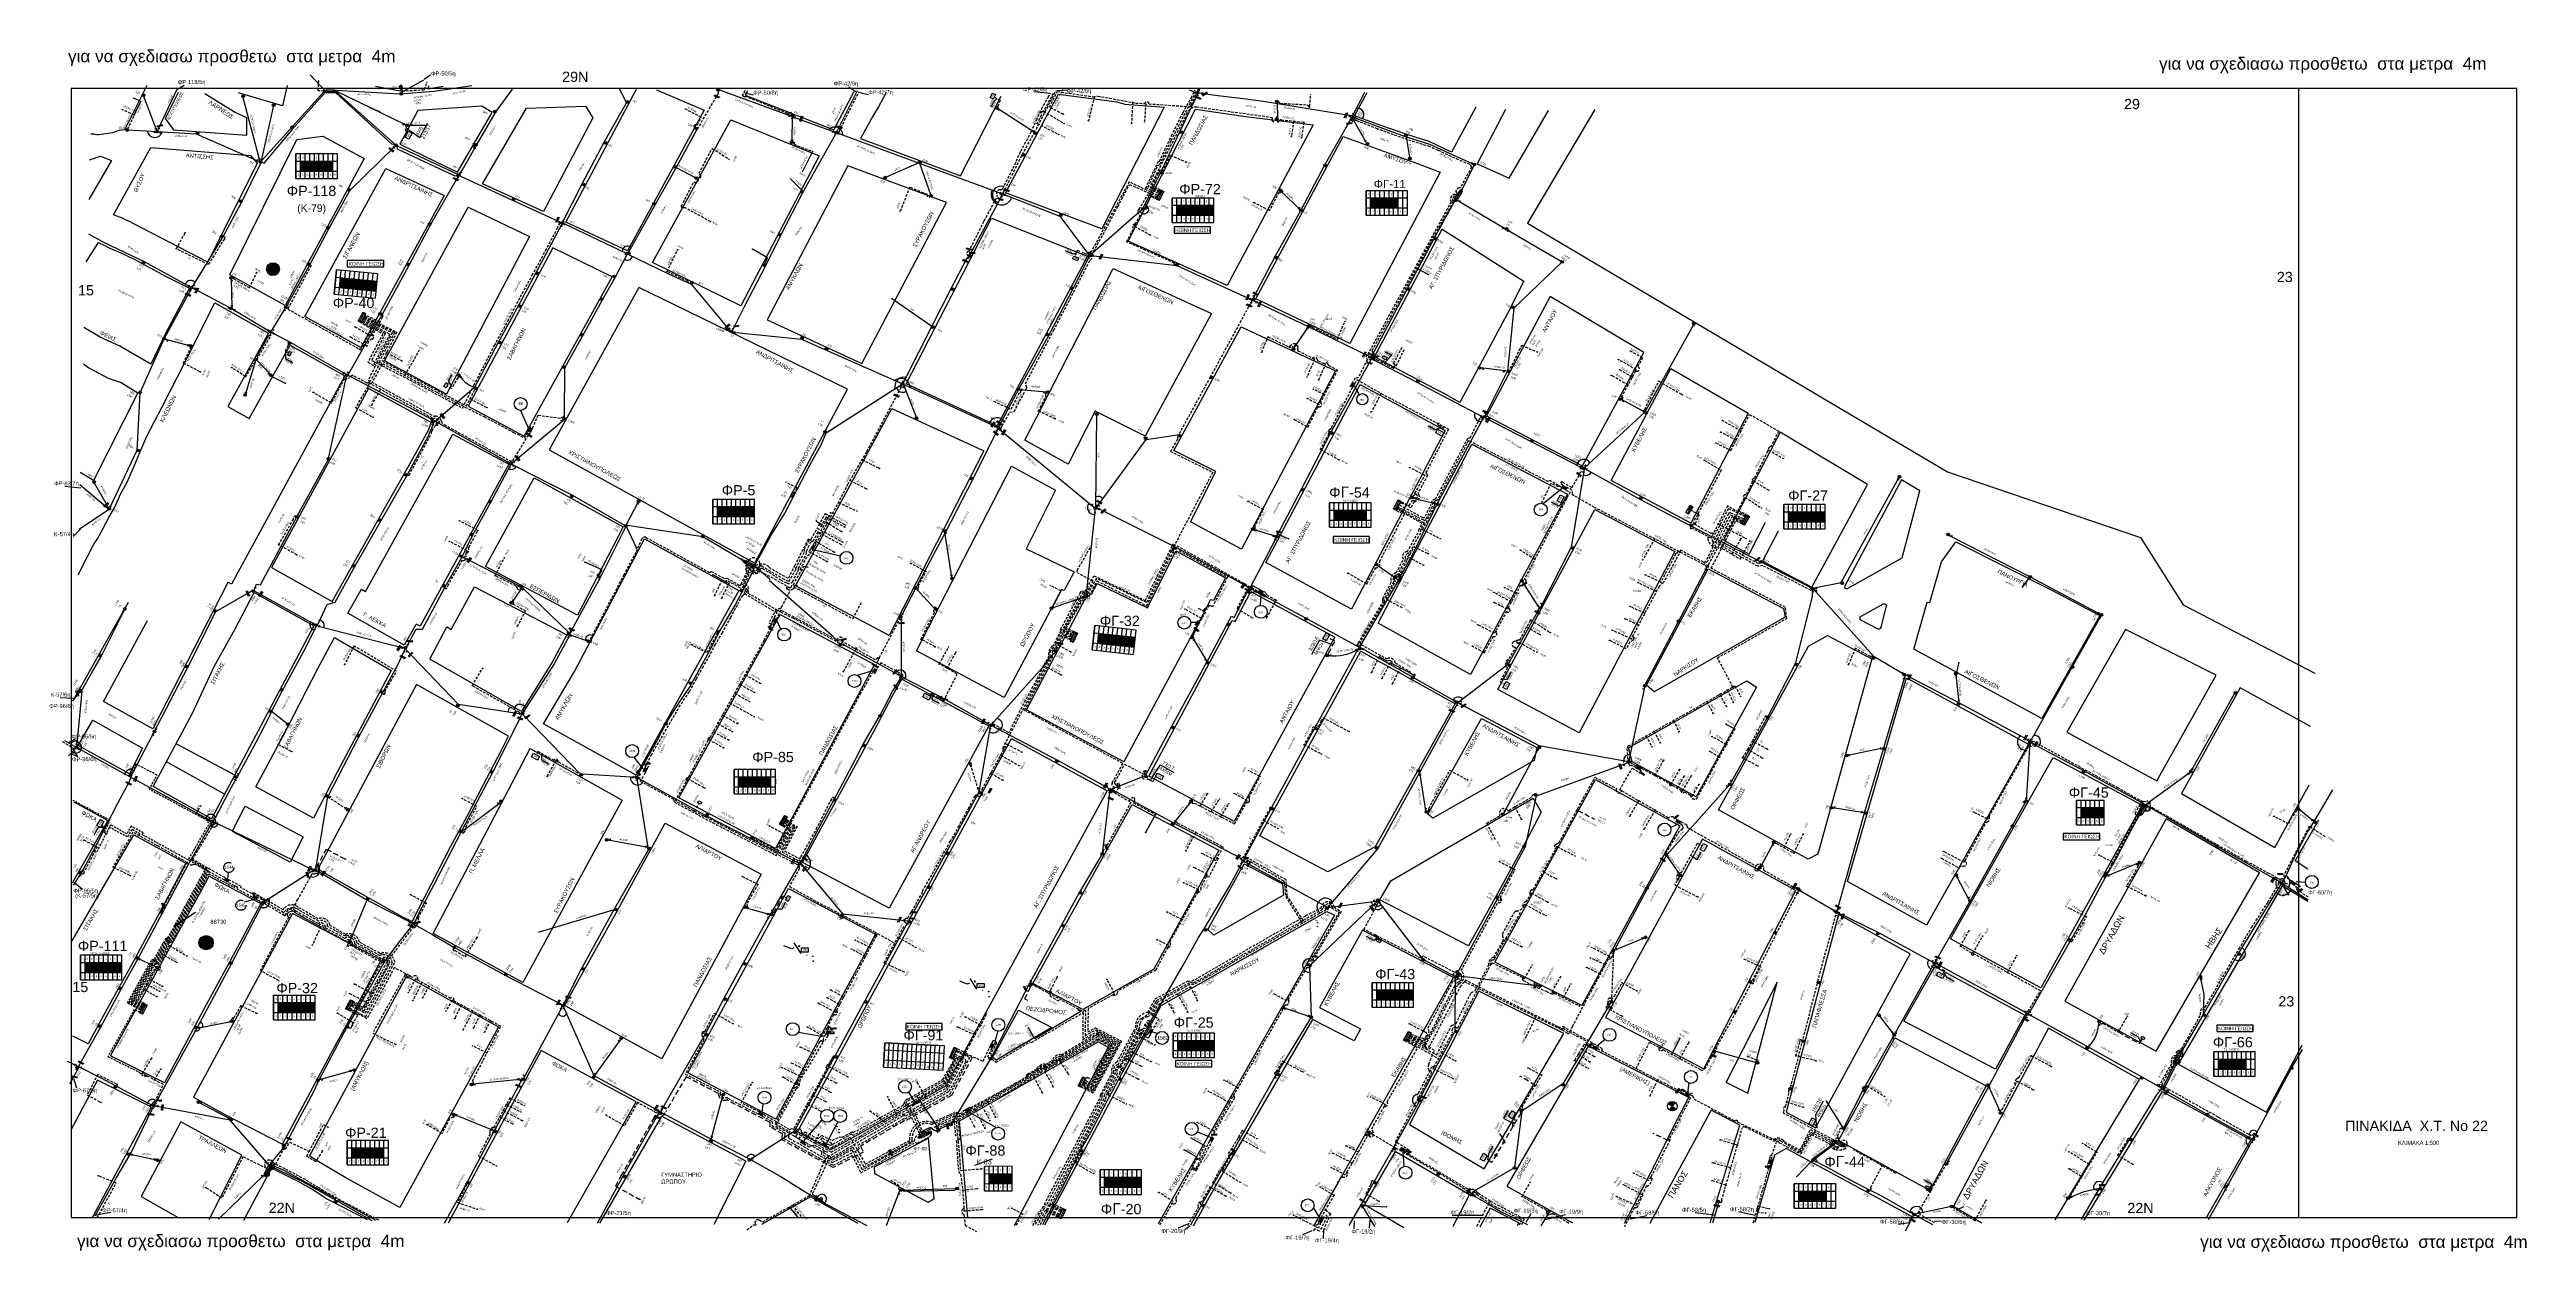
# Model space of a CAD drawing. Header units: millimetres. Extents: x 2101 to 3312, y 775 to 1363.
import ezdxf
from ezdxf.enums import TextEntityAlignment as Align

# ---------------------------------------------------------------- set-up
doc = ezdxf.new("R2010")
doc.units = ezdxf.units.MM
doc.linetypes.add('DASHED', pattern=[19.05, 12.7, -6.35])
for name, color, linetype in [('Link Box 2 Διευθύνσεων', 7, 'Continuous'), ('Link Box 4 Διευθύνσεων', 7, 'Continuous'), ('Pillar OTE', 7, 'Continuous'), ('Pillar ΥΠΕΧΩΔΕ', 7, 'Continuous'), ('Άγνωστα', 7, 'Continuous'), ('Ασφαλειοκιβώτια Χ.Τ 13 αναχωρήσεων', 7, 'Continuous'), ('Ασφαλειοκιβώτια Χ.Τ 6 αναχωρήσεων', 7, 'Continuous'), ('Ασφαλειοκιβώτια Χ.Τ 9 αναχωρήσεων', 7, 'Continuous'), ('Γέφυρες Εναέριου Δικτύου', 7, 'Continuous'), ('Γυμνά εναέρια ΧΤ (1Φ)   2x16AL', 7, 'Continuous'), ('Γυμνά εναέρια ΧΤ (3Φ)   4x16CU', 7, 'Continuous'), ('Γυμνά εναέρια ΧΤ (3Φ)   4x50AL', 7, 'Continuous'), ('Γυμνά εναέρια ΧΤ και ΦΟΠ (3Φ)   4x50+16AL', 7, 'Continuous'), ('Εναέρια παροχή ΧΤ 4x16', 7, 'SYN_LINE'), ('Επιγραφές - Σχήματα', 7, 'Continuous'), ('Καλώδια ΧΤ   3x150+50CU', 7, 'DASHED'), ('Καλώδια ΧΤ   3x150+70 XLPE', 7, 'DASHED'), ('Καλώδια ΧΤ   3x150+70AL', 7, 'DASHED'), ('Καλώδια ΧΤ   3x150AL+50CU', 7, 'DASHED'), ('Καλώδια ΧΤ   3x150AL+50XLPE', 7, 'DASHED'), ('Καλώδια ΧΤ   3x95+50 AL XLPE', 7, 'DASHED'), ('Καλώδια ΧΤ   3x95+50CU', 7, 'DASHED'), ('Καλώδια ΧΤ   4x25CU', 7, 'DASHED'), ('Καλώδια ΧΤ   4x50CU', 7, 'DASHED'), ('Καλώδια ΧΤ   4x6CU', 7, 'DASHED'), ('Μηχανική τομή', 7, 'Continuous'), ('Πελάτης μέσης τάσης', 7, 'Continuous'), ('Στύλος ΦΜ', 7, 'Continuous'), ('Στύλος ΦΜ @ 1', 7, 'Continuous'), ('Συνδέσεις', 7, 'Continuous'), ('Συνεστραμμένα ΧΤ   3x70+54.6+25 AL', 7, 'SYN_LINE'), ('Τομή', 7, 'Continuous'), ('Υποσταθμοί', 7, 'Continuous'), ('Υποσταθμός εναέριος 2 στύλων', 7, 'Continuous'), ('Υποσταθμός πόλεως', 7, 'Continuous'), ('Υπόβαθρο ΔΕΗ', 7, 'Continuous'), ('Υπόγεια Καλώδια Δικτύου ΧΤ   .04', 7, 'DASHED'), ('Υπόγεια Καλώδια Δικτύου ΧΤ   .075', 7, 'DASHED'), ('Υπόγεια Καλώδια Δικτύου ΧΤ   .10', 7, 'DASHED'), ('Υπόγεια Καλώδια Δικτύου ΧΤ   .15', 7, 'DASHED'), ('Υπόγεια καλώδια Παροχών ΧΤ   .0225', 7, 'DASHED'), ('Υπόγεια καλώδια Παροχών ΧΤ   4x16AL', 7, 'DASHED'), ('Υπόγεια καλώδια Παροχών ΧΤ   4x25', 7, 'DASHED'), ('Υπόγεια καλώδια Παροχών ΧΤ   4x50AL', 7, 'DASHED'), ('Υπόγεια καλώδια Παροχών ΧΤ   4x6', 7, 'DASHED'), ('Χώρος', 150, 'Continuous')]:
    doc.layers.add(name, color=color, linetype=linetype)
doc.styles.add('Annotative', font='arial.ttf')
doc.styles.add('arial', font='arial.ttf')
doc.styles.get("Standard").update_dxf_attribs({"font": 'arial.ttf'})
doc.linetypes.add('SYN_LINE', pattern='A,0.5,-0.0001,["/\\/\\/\\/",Standard,S=0.1,R=0,X=0,Y=-0.05],-0.25', length=0.7501)
doc.dimstyles.new('ISO-25', dxfattribs={"dimtxt": 2.5, "dimasz": 2.5, "dimexe": 1.25, "dimexo": 0.625, "dimtad": 1, "dimtxsty": 'Standard', "dimcen": 2.5, "dimadec": 0, "dimazin": 0, "dimtfac": 1, "dimtmove": 0, "dimatfit": 3, "dimfxl": 1, "dimarcsym": 0})

# ---------------------------------------------------------------- blocks, each defined once
blk = doc.blocks.new('ΜΗΧΑΝΙΚΗ ΤΟΜΗ')
at = {"layer": 'Μηχανική τομή', "ltscale": 40}
for p, q in [((-1.9, 0.8), (1.9, 0.8)), ((1.9, 0), (-1.9, 0))]:
    blk.add_line(p, q, dxfattribs=at)
blk = doc.blocks.new('ΥΠΑΡΧΩΝ ΤΣΙΜΕΝΤΕΝΙΟΣ ΣΤΥΛΟΣ')
at = {"layer": 'Στύλος ΦΜ'}
blk.add_hatch(color=7, dxfattribs=at).paths.add_polyline_path([(-1.3, -2.3, 0.574793), (2.6, 0, 0.268822), (1.3, 2.3)])
at = {"layer": 'Στύλος ΦΜ', "color": 7}
blk.add_line((-1.3, -2.3), (1.3, 2.3), dxfattribs=at)
blk.add_circle((0, 0), 2.62, dxfattribs=at)
at = {"layer": 'Στύλος ΦΜ', "flags": 4}
for tag, p in [('ΤΥΠΟΣ', (-4.9, 3)), ('ΑΡΙΘΜΟΣ', (-4.7, 8.1))]:
    blk.add_attdef(tag, p, '', height=4, dxfattribs=at)
blk = doc.blocks.new('ΤΟΜΗ')
at = {"layer": 'Τομή', "ltscale": 40}
for p, q in [((-5.7, 0), (5.7, 0)), ((5.7, -2.3), (-5.7, -2.3))]:
    blk.add_line(p, q, dxfattribs=at)
blk = doc.blocks.new('ΥΠΟΣΤΑΘΜΟΣ ΕΝΑΕΡΙΟΣ ΕΠΙ 2 ΣΤΥΛΩΝ')
at = {"layer": 'Υποσταθμός εναέριος 2 στύλων', "linetype": 'Continuous'}
for points in [[(-12, -2.1, 0.574793), (-8.5, -0.1, 0.268822), (-9.6, 2)], [(9.7, -2.1, 0.574793), (13.2, -0.1, 0.268822), (12, 1.9)]]:
    blk.add_hatch(color=256, dxfattribs=at).paths.add_polyline_path(points)
for p, q in [((-12, -2.1), (-9.6, 2)), ((9.7, -2.1), (12, 1.9))]:
    blk.add_line(p, q, dxfattribs=at)
for centre in [(-10.8, -0.1), (10.8, -0.1)]:
    blk.add_circle(centre, 2.36, dxfattribs=at)
at = {"layer": 'Υποσταθμός πόλεως', "linetype": 'Continuous', "ltscale": 40}
blk.add_lwpolyline([(-8.6, 2.8), (8.6, 2.8), (8.6, -2.8), (-8.6, -2.8)], close=True, dxfattribs=at)
for points in [[(-5.8, 0), (-8.6, 2.8)], [(-8.6, -2.8), (-5.8, 0)], [(-5.8, 0), (5.8, 0)], [(5.8, 0), (8.6, 2.8)], [(8.6, -2.8), (5.8, 0)]]:
    blk.add_lwpolyline(points, dxfattribs=at)
at = {"layer": 'Υποσταθμός εναέριος 2 στύλων', "ltscale": 40, "flags": 1}
for tag, p in [('ΜΕΤΑΣΧΗΜΑΤΙΣΜΟΣ', (14.1, 2.5)), ('ΙΣΧΥΣ', (14.1, -0.3)), ('ΑΡΙΘΜΟΣ', (14.2, -3))]:
    blk.add_attdef(tag, p, '', height=1.8, dxfattribs=at)
blk = doc.blocks.new('_ΣΥΝΔΕΣΗ')
at = {"layer": 'Συνδέσεις', "linetype": 'SYN_LINE', "ltscale": 40}
blk.add_hatch(color=256, dxfattribs=at).paths.add_polyline_path([(0.5, 0, 1), (-0.5, 0, 1)])
at = {"layer": 'Συνδέσεις'}
blk.add_circle((0, 0), 0.5, dxfattribs=at)
blk = doc.blocks.new('LINK BOX 4 ΑΝΑΧΩΡΗΣΕΩΝ')
at = {"layer": 'Link Box 4 Διευθύνσεων', "ltscale": 40}
blk.add_hatch(color=256, dxfattribs=at).paths.add_polyline_path([(-3.5, 0), (-3.5, -4.7), (3.5, -4.7), (3.5, 0)])
for p, q in [((-3.5, 0), (-5.3, 0)), ((5.3, 0), (3.5, 0)), ((-3.5, -4.7), (-5.3, -4.7)), ((5.3, -4.7), (3.5, -4.7))]:
    blk.add_line(p, q, dxfattribs=at)
blk.add_lwpolyline([(-3.5, -4.7), (-3.5, 0), (3.5, 0), (3.5, -4.7)], close=True, dxfattribs=at)
blk = doc.blocks.new('ΑΣΦΑΛΕΙΟΚΙΒΩΤΙΟ ΥΠΟΣΤΑΘΜΟΥ 9 ΑΝΑΧΩΡΗΣΕΩΝ')
at = {"layer": 'Ασφαλειοκιβώτια Χ.Τ 9 αναχωρήσεων', "ltscale": 40}
for p, q in [((-23.8, 40.4), (24, 40.4)), ((-23.8, 31.4), (24, 31.4)), ((-23.8, 22.4), (24, 22.4)), ((-23.8, 13.4), (24, 13.4)), ((-23.8, 4.4), (24, 4.4)), ((-9.7, 40.4), (-9.7, -40.6)), ((9.9, 40.4), (9.9, -40.6)), ((-23.8, -4.6), (24, -4.6)), ((-23.8, -13.6), (24, -13.6)), ((-23.8, -22.6), (24, -22.6)), ((-23.8, -31.6), (24, -31.6))]:
    blk.add_line(p, q, dxfattribs=at)
at = {"layer": 'Ασφαλειοκιβώτια Χ.Τ 9 αναχωρήσεων'}
blk.add_lwpolyline([(-23.8, -40.6), (24, -40.6), (24, 40.4), (-23.8, 40.4)], close=True, dxfattribs=at)
for s, p in [('1', (-18.5, 37.1)), ('2', (-18.5, 28.5)), ('3', (-18.5, 19.4)), ('4', (-18.5, 10.4)), ('5', (-18.5, 1.4)), ('6', (-18.5, -7.7)), ('7', (-18.5, -16)), ('8', (-18.5, -25.7)), ('9', (-18.5, -34.4))]:
    blk.add_text(s, height=3.6, rotation=270, dxfattribs=at).set_placement(p)
at = {"layer": 'Ασφαλειοκιβώτια Χ.Τ 9 αναχωρήσεων', "ltscale": 40}
for tag, height, p in [('ΟΝΟΜΑ', 5, (-0.2, 44.3)), ('ΚΕΙΜΕΝΟ 1', 2, (17.1, 35.6)), ('ΚΕΙΜΕΝΟ 2', 2, (17.1, 26.9)), ('ΚΕΙΜΕΝΟ 3', 2, (17.1, 17.7)), ('ΚΕΙΜΕΝΟ 4', 2, (17.1, 8.7)), ('ΚΕΙΜΕΝΟ 5', 2, (17.1, -0.1)), ('ΣΧ', 2, (-0.1, -42.6)), ('ΚΕΙΜΕΝΟ 6', 2, (17.1, -9.1)), ('ΚΕΙΜΕΝΟ 7', 2, (17.1, -18.1)), ('ΚΕΙΜΕΝΟ 8', 2, (17.1, -26.9)), ('ΚΕΙΜΕΝΟ 9', 2, (17.1, -36))]:
    blk.add_attdef(tag, text='', height=height, dxfattribs=at).set_placement(p, align=Align.MIDDLE_CENTER)
blk = doc.blocks.new('ΑΣΦΑΛΕΙΟΚΙΒΩΤΙΟ ΥΠΟΣΤΑΘΜΟΥ 6 ΑΝΑΧΩΡΗΣΕΩΝ')
at = {"layer": 'Ασφαλειοκιβώτια Χ.Τ 6 αναχωρήσεων', "ltscale": 40}
for p, q in [((-23.9, 27), (23.9, 27)), ((-23.9, 18), (23.9, 18)), ((-23.9, 9), (23.9, 9)), ((-23.9, 0), (23.9, 0)), ((-9.8, 27), (-9.8, -27)), ((9.8, 27), (9.8, -27)), ((-23.9, -9), (23.9, -9)), ((-23.9, -18), (23.9, -18))]:
    blk.add_line(p, q, dxfattribs=at)
at = {"layer": 'Ασφαλειοκιβώτια Χ.Τ 6 αναχωρήσεων'}
blk.add_lwpolyline([(-23.9, -27), (23.9, -27), (23.9, 27), (-23.9, 27)], close=True, dxfattribs=at)
for s, p in [('3', (-18.3, 6.4)), ('1', (-18.3, 24)), ('2', (-18.3, 15.5)), ('5', (-18.3, -11.6)), ('6', (-18.3, -20.8)), ('4', (-18.3, -2.6))]:
    blk.add_text(s, height=3.6, rotation=270, dxfattribs=at).set_placement(p)
at = {"layer": 'Ασφαλειοκιβώτια Χ.Τ 6 αναχωρήσεων', "ltscale": 40}
for tag, height, p in [('ΟΝΟΜΑ', 5, (-0.3, 31.7)), ('ΚΕΙΜΕΝΟ 1', 2, (17, 22.4)), ('ΚΕΙΜΕΝΟ 2', 2, (17, 13.7)), ('ΚΕΙΜΕΝΟ 3', 2, (17, 4.3)), ('ΣΧ', 2, (-0.2, -29.2)), ('ΚΕΙΜΕΝΟ 4', 2, (17, -4.7)), ('ΚΕΙΜΕΝΟ 5', 2, (17, -13.5)), ('ΚΕΙΜΕΝΟ 6', 2, (17, -22.4))]:
    blk.add_attdef(tag, text='', height=height, dxfattribs=at).set_placement(p, align=Align.MIDDLE_CENTER)
blk = doc.blocks.new('ΧΩΡΟΣ')
at = {"layer": 'Χώρος', "ltscale": 40, "true_color": 0xff4747}
blk.add_hatch(color=13, dxfattribs=at).paths.add_polyline_path([(12.2, -0.2, 1), (-13, -0.2, 1)])
at = {"layer": 'Χώρος', "ltscale": 40}
blk.add_circle((-0.4, -0.2), 12.6, dxfattribs=at)
at = {"layer": 'Χώρος', "ltscale": 30, "insert": (-3.1, 9.6), "char_height": 5.4, "width": 408.891, "attachment_point": 1}
blk.add_mtext('Φ', dxfattribs=at)
at = {"layer": 'Χώρος', "ltscale": 40}
blk.add_attdef('ΑΡΙΘΜΟΣ_001', (-5.2, -4), '', height=5.4, dxfattribs=at)
blk = doc.blocks.new('ΥΠΟΣΤΑΘΜΟΣ ΠΟΛΕΩΣ 9 ΑΝΑΧΩΡΗΣΕΩΝ')
at = {"layer": 'Υποσταθμός πόλεως', "ltscale": 40}
for p, q in [((-9.6, -2.8), (-9.6, -4)), ((-7.1, -2.8), (-7.1, -4)), ((-4.8, -2.8), (-4.8, -4)), ((-2.4, -2.8), (-2.4, -4)), ((0.1, -2.8), (0.1, -4)), ((2.5, -2.8), (2.5, -4)), ((5, -2.8), (5, -4)), ((7.5, -2.8), (7.5, -4)), ((9.6, -2.8), (9.6, -4))]:
    blk.add_line(p, q, dxfattribs=at)
blk.add_lwpolyline([(-10, 2.8), (10, 2.8), (10, -2.8), (-10, -2.8)], close=True, dxfattribs=at)
for points in [[(-7.2, 0), (-10, 2.8)], [(-10, -2.8), (-7.2, 0)], [(-7.2, 0), (7.2, 0)], [(7.2, 0), (10, 2.8)], [(10, -2.8), (7.2, 0)]]:
    blk.add_lwpolyline(points, dxfattribs=at)
at = {"layer": 'Υποσταθμός πόλεως', "linetype": 'SYN_LINE', "ltscale": 40, "flags": 1}
for tag, p in [('ΜΕΤΑΣΧΗΜΑΤΙΣΜΟΣ', (10.8, 1.7)), ('ΙΣΧΥΣ', (10.8, -1.1)), ('ΑΡΙΘΜΟΣ', (10.9, -3.8))]:
    blk.add_attdef(tag, p, '', height=1.8, dxfattribs=at)
blk = doc.blocks.new('υποσταθμος σε κλειστο χωρο')
at = {"layer": 'Υποσταθμοί', "ltscale": 40}
blk.add_hatch(color=256, dxfattribs=at).paths.add_polyline_path([(-9.5, -3.1), (9.5, -3.1), (9.5, 3.1)])
blk.add_lwpolyline([(-9.5, -3.1), (-9.5, 3.1), (9.5, 3.1), (9.5, -3.1)], close=True, dxfattribs=at)
blk.add_lwpolyline([(-9.5, -3.1), (9.5, 3.1)], dxfattribs=at)
blk = doc.blocks.new('ΥΠΑΡΧΩΝ ΥΠΟΣΤΑΘΜΟΣ ΣΕ ΚΛΕΙΣΤΟ ΧΩΡΟ')
at = {"layer": 'Υποσταθμοί'}
blk.add_blockref('υποσταθμος σε κλειστο χωρο', (0, 0), dxfattribs=at)
at = {"layer": 'Υποσταθμοί', "linetype": 'SYN_LINE', "ltscale": 40, "flags": 1}
for tag, p in [('ΜΕΤΑΣΧΗΜΑΤΙΣΜΟΣ', (10.7, 2.2)), ('ΙΣΧΥΣ', (10.6, -0.9)), ('ΑΡΙΘΜΟΣ', (10.8, -3.9))]:
    blk.add_attdef(tag, p, '', height=2, dxfattribs=at)
blk = doc.blocks.new('PILLAR ΥΠΕΧΩΔΕ')
at = {"layer": 'Pillar ΥΠΕΧΩΔΕ', "color": 5, "ltscale": 40}
blk.add_lwpolyline([(-3.4, 1.8), (3.3, 1.8), (3.3, -2.2), (-3.4, -2.2)], close=True, dxfattribs=at)
blk = doc.blocks.new('ΠΕΛΑΤΗΣ ΜΕΣΗΣ ΤΑΣΗΣ')
at = {"layer": 'Πελάτης μέσης τάσης', "ltscale": 40, "true_color": 0x5db6e9}
blk.add_hatch(color=143, dxfattribs=at).paths.add_polyline_path([(3.5, 0, 1), (-3.5, 0, 1)])
at = {"layer": 'Πελάτης μέσης τάσης', "ltscale": 40}
blk.add_circle((0, 0), 3.5, dxfattribs=at)
at = {"layer": 'Πελάτης μέσης τάσης', "ltscale": 30, "insert": (-0.8, 2.7), "char_height": 1.5, "width": 113.581, "attachment_point": 1}
blk.add_mtext('X', dxfattribs=at)
at = {"layer": 'Πελάτης μέσης τάσης', "ltscale": 40}
blk.add_attdef('ΑΡΙΘΜΟΣ_001', (-1.3, -1.1), '', height=1.5, dxfattribs=at)
blk = doc.blocks.new('ΑΣΦΑΛΕΙΟΚΙΒΩΤΙΟ ΥΠΟΣΤΑΘΜΟΥ 13 ΑΝΑΧΩΡΗΣΕΩΝ')
at = {"layer": 'Ασφαλειοκιβώτια Χ.Τ 13 αναχωρήσεων', "ltscale": 40}
for p, q in [((-23.9, 58.3), (24, 58.3)), ((-23.9, 49.3), (24, 49.3)), ((-9.8, 58.3), (-9.8, -58.7)), ((9.9, 58.3), (9.9, -58.7)), ((24, 58.3), (24, -45.9)), ((-23.9, 40.3), (24, 40.3)), ((-23.9, 31.3), (24, 31.3)), ((-23.9, 22.3), (24, 22.3)), ((-23.9, 13.3), (24, 13.3)), ((-23.9, 4.3), (24, 4.3)), ((-23.9, -4.7), (24, -4.7)), ((-23.9, -13.7), (24, -13.7)), ((-23.9, -22.7), (24, -22.7)), ((-23.9, -31.7), (24, -31.7)), ((-23.9, -40.7), (24, -40.7)), ((-23.9, -49.7), (24, -49.7))]:
    blk.add_line(p, q, dxfattribs=at)
at = {"layer": 'Ασφαλειοκιβώτια Χ.Τ 13 αναχωρήσεων'}
blk.add_lwpolyline([(-23.9, -58.7), (24, -58.7), (24, 58.3), (-23.9, 58.3)], close=True, dxfattribs=at)
for s, p in [('1', (-18.4, 55)), ('3', (-18.4, 37.4)), ('5', (-18.4, 19.4)), ('6', (-18.4, 10.2)), ('2', (-18.4, 46.5)), ('4', (-18.4, 28.4)), ('7', (-18.4, 2)), ('10', (-20.2, -25.4)), ('11', (-20.2, -34.2)), ('12', (-20.2, -43.5)), ('8', (-18.4, -7.7)), ('9', (-18.4, -16.4)), ('13', (-20.2, -52.1))]:
    blk.add_text(s, height=3.6, rotation=270, dxfattribs=at).set_placement(p)
at = {"layer": 'Ασφαλειοκιβώτια Χ.Τ 13 αναχωρήσεων', "ltscale": 40}
for tag, height, p in [('ΟΝΟΜΑ', 5, (1.2, 62.4)), ('ΚΕΙΜΕΝΟ 1', 2, (17.2, 53.4)), ('ΚΕΙΜΕΝΟ 3', 2, (17, 35.9)), ('ΚΕΙΜΕΝΟ 4', 2, (17, 27)), ('ΚΕΙΜΕΝΟ 5', 2, (17, 18.1)), ('ΚΕΙΜΕΝΟ 6', 2, (17, 9.2)), ('ΚΕΙΜΕΝΟ 7', 2, (17, 0.1)), ('ΚΕΙΜΕΝΟ 2', 2, (17.2, 44.7)), ('ΚΕΙΜΕΝΟ 10', 2, (17, -27)), ('ΚΕΙΜΕΝΟ 11', 2, (17, -36)), ('ΚΕΙΜΕΝΟ 12', 2, (17, -45)), ('ΚΕΙΜΕΝΟ 8', 2, (17, -8.6)), ('ΚΕΙΜΕΝΟ 9', 2, (17, -17.7)), ('ΣΧ', 2, (1.2, -60.5)), ('ΚΕΙΜΕΝΟ 13', 2, (17, -54.2))]:
    blk.add_attdef(tag, text='', height=height, dxfattribs=at).set_placement(p, align=Align.MIDDLE_CENTER)
blk = doc.blocks.new('ΥΠΟΣΤΑΘΜΟΣ ΠΟΛΕΩΣ 13 ΑΝΑΧΩΡΗΣΕΩΝ')
at = {"layer": 'Υποσταθμός πόλεως', "ltscale": 40}
for p, q in [((-11.1, -2.8), (-11.1, -4)), ((-9.5, -2.8), (-9.5, -4)), ((-7.8, -2.8), (-7.8, -4)), ((-6, -2.8), (-6, -4)), ((-4.1, -2.8), (-4.1, -4)), ((-2.3, -2.8), (-2.3, -4)), ((-0.4, -2.8), (-0.4, -4)), ((1.5, -2.8), (1.5, -4)), ((3.4, -2.8), (3.4, -4)), ((5.4, -2.8), (5.4, -4)), ((7.3, -2.8), (7.3, -4)), ((9.3, -2.8), (9.3, -4)), ((11.1, -2.8), (11.1, -4))]:
    blk.add_line(p, q, dxfattribs=at)
blk.add_lwpolyline([(-11.4, 2.8), (11.4, 2.8), (11.4, -2.8), (-11.4, -2.8)], close=True, dxfattribs=at)
for points in [[(-8.6, 0), (-11.4, 2.8)], [(-11.4, -2.8), (-8.6, 0)], [(-8.6, 0), (8.6, 0)], [(8.6, 0), (11.4, 2.8)], [(11.4, -2.8), (8.6, 0)]]:
    blk.add_lwpolyline(points, dxfattribs=at)
at = {"layer": 'Υποσταθμός πόλεως', "linetype": 'SYN_LINE', "ltscale": 40, "flags": 1}
for tag, p in [('ΜΕΤΑΣΧΗΜΑΤΙΣΜΟΣ', (12.2, 1.7)), ('ΙΣΧΥΣ', (12.2, -1.1)), ('ΑΡΙΘΜΟΣ', (12.3, -3.8))]:
    blk.add_attdef(tag, p, '', height=1.8, dxfattribs=at)
blk = doc.blocks.new('TSONTA XT1')
at = {"ltscale": 40}
h = blk.add_hatch(color=256, dxfattribs=at)
h.dxf.hatch_style = 1
h.paths.add_polyline_path([(596, 2487.7), (597.1, 2488.8), (596, 2489.9), (594.9, 2488.8)])
blk.add_lwpolyline([(594.9, 2488.8), (596, 2489.9), (597.1, 2488.8), (596, 2487.7)], close=True, dxfattribs=at)
blk = doc.blocks.new('τομή_')
at = {"layer": 'Επιγραφές - Σχήματα'}
for p, q in [((-1.3, -0.2), (0.1, 0.7)), ((-1.1, -0.5), (0.3, 0.5)), ((-0.7, 0.6), (-0.3, -0.4))]:
    blk.add_line(p, q, dxfattribs=at)
blk = doc.blocks.new('PILLAR ΟΤΕ')
at = {"layer": 'Pillar OTE', "ltscale": 40}
blk.add_lwpolyline([(-3.3, 2), (3.4, 2), (3.4, -2), (-3.3, -2)], close=True, dxfattribs=at)
at = {"layer": 'Pillar OTE', "insert": (-1.8, 0.7), "char_height": 1.357, "width": 109.961, "attachment_point": 1}
blk.add_mtext('{\\fArial|b1|i0|c161|p34;OTE}', dxfattribs=at)
blk = doc.blocks.new('LINK BOX 2 ΑΝΑΧΩΡΗΣΕΩΝ')
at = {"layer": 'Link Box 2 Διευθύνσεων', "ltscale": 40}
blk.add_hatch(color=256, dxfattribs=at).paths.add_polyline_path([(-2, 1.3), (-2, -1.5), (1.9, -1.5), (1.9, 1.3)])
for p, q in [((-2, -0.1), (-4.3, -0.1)), ((4.1, -0.1), (1.9, -0.1))]:
    blk.add_line(p, q, dxfattribs=at)
blk.add_lwpolyline([(-2, -1.5), (-2, 1.3), (1.9, 1.3), (1.9, -1.5)], close=True, dxfattribs=at)

msp = doc.modelspace()

# ---------------------------------------------------------------- hatches: boundary and pattern name
at = {"layer": 'Pillar OTE', "ltscale": 40}
h = msp.add_hatch(color=256, dxfattribs=at)
h.dxf.hatch_style = 1
h.paths.add_polyline_path([(2754.2, 1209.2), (2754.2, 1209.6), (2753.9, 1209.4)])
h = msp.add_hatch(color=256, dxfattribs=at)
h.dxf.hatch_style = 1
h.paths.add_polyline_path([(2842.7, 1143.7), (2842.2, 1143.7), (2842.5, 1143.4)])
h = msp.add_hatch(color=256, dxfattribs=at)
h.dxf.hatch_style = 1
h.paths.add_polyline_path([(2635.1, 1009.1), (2635.1, 1008.3), (2635.7, 1008.8)])
h = msp.add_hatch(color=256, dxfattribs=at)
h.dxf.hatch_style = 1
h.paths.add_polyline_path([(2231.5, 960), (2231.3, 960.6), (2230.9, 960.2)])
h = msp.add_hatch(color=256, dxfattribs=at)
h.dxf.hatch_style = 1
h.paths.add_polyline_path([(2471.5, 920), (2471.3, 920.7), (2470.9, 920)])
h = msp.add_hatch(color=256, dxfattribs=at)
h.dxf.hatch_style = 1
h.paths.add_polyline_path([(2474.3, 919.5), (2474.2, 919.9), (2474, 919.5)])
h = msp.add_hatch(color=256, dxfattribs=at)
h.dxf.hatch_style = 1
h.paths.add_polyline_path([(2557.4, 902.6), (2557.2, 903.3), (2556.8, 902.7)])
h = msp.add_hatch(color=256, dxfattribs=at)
h.dxf.hatch_style = 1
h.paths.add_polyline_path([(2560.2, 902.2), (2560.1, 902.5), (2559.9, 902.2)])
h = msp.add_hatch(color=256, dxfattribs=at)
h.dxf.hatch_style = 1
h.paths.add_polyline_path([(2963.1, 831.9), (2963.1, 832.3), (2962.8, 832.1)])
h = msp.add_hatch(color=256, dxfattribs=at)
h.dxf.hatch_style = 1
h.paths.add_polyline_path([(3021, 805.6), (3020.7, 805.6), (3020.8, 805.4)])
at = {"layer": 'Άγνωστα'}
h = msp.add_hatch(color=173, dxfattribs=at)
h.dxf.hatch_style = 1
h.paths.add_polyline_path([(2245.4, 1251.4), (2243.2, 1251.6), (2242.7, 1246.7), (2245, 1246.5)])
h = msp.add_hatch(color=27, dxfattribs=at)
h.dxf.hatch_style = 1
h.paths.add_polyline_path([(2247.2, 1246.2), (2247.7, 1251.1), (2245.4, 1251.4), (2245, 1246.5)])
h = msp.add_hatch(color=5, dxfattribs=at)
h.dxf.hatch_style = 1
h.paths.add_polyline_path([(2247.2, 1246.2), (2249.5, 1246), (2249.9, 1250.9), (2247.7, 1251.1)])
h = msp.add_hatch(color=2, dxfattribs=at)
h.dxf.hatch_style = 1
h.paths.add_polyline_path([(2249.5, 1246), (2251.7, 1245.8), (2252.2, 1250.7), (2249.9, 1250.9)])
h = msp.add_hatch(color=1, dxfattribs=at)
h.dxf.hatch_style = 1
h.paths.add_polyline_path([(2251.7, 1245.8), (2253.9, 1245.6), (2254.4, 1250.5), (2252.2, 1250.7)])
h = msp.add_hatch(color=133, dxfattribs=at)
h.dxf.hatch_style = 1
h.paths.add_polyline_path([(2253.9, 1245.6), (2256.2, 1245.4), (2256.6, 1250.3), (2254.4, 1250.5)])
h = msp.add_hatch(color=85, dxfattribs=at)
h.dxf.hatch_style = 1
h.paths.add_polyline_path([(2258.9, 1250.1), (2256.6, 1250.3), (2256.2, 1245.4), (2258.4, 1245.2)])
h = msp.add_hatch(color=6, dxfattribs=at)
h.dxf.hatch_style = 1
h.paths.add_polyline_path([(2258.4, 1245.2), (2260.7, 1245), (2261.1, 1249.9), (2258.9, 1250.1)])
at = {"layer": 'Ασφαλειοκιβώτια Χ.Τ 6 αναχωρήσεων'}
h = msp.add_hatch(color=5, dxfattribs=at)
h.dxf.hatch_style = 1
h.paths.add_polyline_path([(3096.3, 992.3), (3094, 992.3), (3094, 987.4), (3096.3, 987.4)])
h = msp.add_hatch(color=30, dxfattribs=at)
h.dxf.hatch_style = 1
h.paths.add_polyline_path([(3096.3, 987.4), (3098.5, 987.4), (3098.5, 992.3), (3096.3, 992.3)])
h = msp.add_hatch(color=27, dxfattribs=at)
h.dxf.hatch_style = 1
h.paths.add_polyline_path([(3100.8, 992.3), (3098.5, 992.3), (3098.5, 987.4), (3100.8, 987.4)])
h = msp.add_hatch(color=6, dxfattribs=at)
h.dxf.hatch_style = 1
h.paths.add_polyline_path([(3103, 992.3), (3100.8, 992.3), (3100.8, 987.4), (3103, 987.4)])
h = msp.add_hatch(color=85, dxfattribs=at)
h.dxf.hatch_style = 1
h.paths.add_polyline_path([(3103, 987.4), (3105.3, 987.4), (3105.3, 992.3), (3103, 992.3)])
h = msp.add_hatch(color=2, dxfattribs=at)
h.dxf.hatch_style = 1
h.paths.add_polyline_path([(2562.5, 813.3), (2560.3, 813.3), (2560.3, 808.4), (2562.5, 808.4)])
h = msp.add_hatch(color=133, dxfattribs=at)
h.dxf.hatch_style = 1
h.paths.add_polyline_path([(2564.8, 813.3), (2562.5, 813.3), (2562.5, 808.4), (2564.8, 808.4)])
h = msp.add_hatch(color=30, dxfattribs=at)
h.dxf.hatch_style = 1
h.paths.add_polyline_path([(2567, 813.3), (2564.8, 813.3), (2564.8, 808.4), (2567, 808.4)])
h = msp.add_hatch(color=5, dxfattribs=at)
h.dxf.hatch_style = 1
h.paths.add_polyline_path([(2569.3, 813.3), (2567, 813.3), (2567, 808.4), (2569.3, 808.4)])
h = msp.add_hatch(color=27, dxfattribs=at)
h.dxf.hatch_style = 1
h.paths.add_polyline_path([(2571.5, 813.4), (2569.3, 813.4), (2569.3, 808.5), (2571.5, 808.5)])
at = {"layer": 'Ασφαλειοκιβώτια Χ.Τ 9 αναχωρήσεων'}
h = msp.add_hatch(color=5, dxfattribs=at)
h.dxf.hatch_style = 1
h.paths.add_polyline_path([(2223.7, 1303.7), (2226, 1303.7), (2226, 1308.6), (2223.7, 1308.6)])
h = msp.add_hatch(color=2, dxfattribs=at)
h.dxf.hatch_style = 1
h.paths.add_polyline_path([(2226, 1303.7), (2228.2, 1303.7), (2228.2, 1308.6), (2226, 1308.6)])
h = msp.add_hatch(color=30, dxfattribs=at)
h.dxf.hatch_style = 1
h.paths.add_polyline_path([(2228.2, 1303.7), (2230.5, 1303.7), (2230.5, 1308.6), (2228.2, 1308.6)])
h = msp.add_hatch(color=6, dxfattribs=at)
h.dxf.hatch_style = 1
h.paths.add_polyline_path([(2230.5, 1303.7), (2232.7, 1303.7), (2232.7, 1308.6), (2230.5, 1308.6)])
h = msp.add_hatch(color=85, dxfattribs=at)
h.dxf.hatch_style = 1
h.paths.add_polyline_path([(2232.7, 1303.7), (2235, 1303.7), (2235, 1308.6), (2232.7, 1308.6)])
h = msp.add_hatch(color=27, dxfattribs=at)
h.dxf.hatch_style = 1
h.paths.add_polyline_path([(2237.2, 1308.6), (2235, 1308.6), (2235, 1303.7), (2237.2, 1303.7)])
h = msp.add_hatch(color=173, dxfattribs=at)
h.dxf.hatch_style = 1
h.paths.add_polyline_path([(2237.2, 1303.7), (2239.5, 1303.7), (2239.5, 1308.6), (2237.2, 1308.6)])
h = msp.add_hatch(color=173, dxfattribs=at)
h.dxf.hatch_style = 1
h.paths.add_polyline_path([(2654.3, 1287), (2652, 1287), (2652, 1282.1), (2654.3, 1282.1)])
h = msp.add_hatch(color=85, dxfattribs=at)
h.dxf.hatch_style = 1
h.paths.add_polyline_path([(2656.5, 1282.1), (2656.5, 1287), (2654.3, 1287), (2654.3, 1282.1)])
h = msp.add_hatch(color=1, dxfattribs=at)
h.dxf.hatch_style = 1
h.paths.add_polyline_path([(2656.5, 1282.1), (2658.8, 1282.1), (2658.8, 1287), (2656.5, 1287)])
h = msp.add_hatch(color=151, dxfattribs=at)
h.dxf.hatch_style = 1
h.paths.add_polyline_path([(2658.8, 1282.1), (2661, 1282.1), (2661, 1287), (2658.8, 1287)])
h = msp.add_hatch(color=2, dxfattribs=at)
h.dxf.hatch_style = 1
h.paths.add_polyline_path([(2661, 1282.1), (2663.3, 1282.1), (2663.3, 1287), (2661, 1287)])
h = msp.add_hatch(color=133, dxfattribs=at)
h.dxf.hatch_style = 1
h.paths.add_polyline_path([(2663.3, 1282.1), (2665.5, 1282.1), (2665.5, 1287), (2663.3, 1287)])
h = msp.add_hatch(color=30, dxfattribs=at)
h.dxf.hatch_style = 1
h.paths.add_polyline_path([(2667.8, 1287), (2665.5, 1287), (2665.5, 1282.1), (2667.8, 1282.1)])
h = msp.add_hatch(color=27, dxfattribs=at)
h.dxf.hatch_style = 1
h.paths.add_polyline_path([(2667.8, 1282.1), (2670, 1282.1), (2670, 1287), (2667.8, 1287)])
h = msp.add_hatch(color=62, dxfattribs=at)
h.dxf.hatch_style = 1
h.paths.add_polyline_path([(2749, 1290.6), (2746.8, 1290.6), (2746.8, 1285.6), (2749, 1285.6)])
h = msp.add_hatch(color=2, dxfattribs=at)
h.dxf.hatch_style = 1
h.paths.add_polyline_path([(2751.3, 1285.6), (2751.3, 1290.6), (2749, 1290.6), (2749, 1285.6)])
h = msp.add_hatch(color=5, dxfattribs=at)
h.dxf.hatch_style = 1
h.paths.add_polyline_path([(2751.3, 1285.6), (2753.5, 1285.6), (2753.5, 1290.6), (2751.3, 1290.6)])
h = msp.add_hatch(color=173, dxfattribs=at)
h.dxf.hatch_style = 1
h.paths.add_polyline_path([(2753.5, 1285.6), (2755.8, 1285.6), (2755.8, 1290.6), (2753.5, 1290.6)])
h = msp.add_hatch(color=1, dxfattribs=at)
h.dxf.hatch_style = 1
h.paths.add_polyline_path([(2755.8, 1285.6), (2758, 1285.6), (2758, 1290.6), (2755.8, 1290.6)])
h = msp.add_hatch(color=85, dxfattribs=at)
h.dxf.hatch_style = 1
h.paths.add_polyline_path([(2758, 1285.6), (2760.3, 1285.6), (2760.3, 1290.6), (2758, 1290.6)])
h = msp.add_hatch(color=1, dxfattribs=at)
h.dxf.hatch_style = 1
h.paths.add_polyline_path([(2429.8, 1139.6), (2427.5, 1139.6), (2427.5, 1134.6), (2429.8, 1134.6)])
h = msp.add_hatch(color=5, dxfattribs=at)
h.dxf.hatch_style = 1
h.paths.add_polyline_path([(2432, 1134.6), (2432, 1139.6), (2429.8, 1139.6), (2429.8, 1134.6)])
h = msp.add_hatch(color=173, dxfattribs=at)
h.dxf.hatch_style = 1
h.paths.add_polyline_path([(2432, 1134.6), (2434.3, 1134.6), (2434.3, 1139.6), (2432, 1139.6)])
h = msp.add_hatch(color=85, dxfattribs=at)
h.dxf.hatch_style = 1
h.paths.add_polyline_path([(2434.3, 1134.6), (2436.5, 1134.6), (2436.5, 1139.6), (2434.3, 1139.6)])
h = msp.add_hatch(color=27, dxfattribs=at)
h.dxf.hatch_style = 1
h.paths.add_polyline_path([(2436.5, 1134.6), (2438.8, 1134.6), (2438.8, 1139.6), (2436.5, 1139.6)])
h = msp.add_hatch(color=30, dxfattribs=at)
h.dxf.hatch_style = 1
h.paths.add_polyline_path([(2438.8, 1134.6), (2441, 1134.6), (2441, 1139.6), (2438.8, 1139.6)])
h = msp.add_hatch(color=133, dxfattribs=at)
h.dxf.hatch_style = 1
h.paths.add_polyline_path([(2443.3, 1139.6), (2441, 1139.6), (2441, 1134.6), (2443.3, 1134.6)])
h = msp.add_hatch(color=6, dxfattribs=at)
h.dxf.hatch_style = 1
h.paths.add_polyline_path([(2443.3, 1134.6), (2445.5, 1134.6), (2445.5, 1139.6), (2443.3, 1139.6)])
h = msp.add_hatch(color=85, dxfattribs=at)
h.dxf.hatch_style = 1
h.paths.add_polyline_path([(2731.2, 1137.9), (2729, 1137.9), (2729, 1133), (2731.2, 1133)])
h = msp.add_hatch(color=2, dxfattribs=at)
h.dxf.hatch_style = 1
h.paths.add_polyline_path([(2733.5, 1133), (2733.5, 1137.9), (2731.2, 1137.9), (2731.2, 1133)])
h = msp.add_hatch(color=1, dxfattribs=at)
h.dxf.hatch_style = 1
h.paths.add_polyline_path([(2733.5, 1133), (2735.7, 1133), (2735.7, 1137.9), (2733.5, 1137.9)])
h = msp.add_hatch(color=6, dxfattribs=at)
h.dxf.hatch_style = 1
h.paths.add_polyline_path([(2735.7, 1133), (2738, 1133), (2738, 1137.9), (2735.7, 1137.9)])
h = msp.add_hatch(color=173, dxfattribs=at)
h.dxf.hatch_style = 1
h.paths.add_polyline_path([(2738, 1133), (2740.2, 1133), (2740.2, 1137.9), (2738, 1137.9)])
h = msp.add_hatch(color=27, dxfattribs=at)
h.dxf.hatch_style = 1
h.paths.add_polyline_path([(2740.2, 1133), (2742.5, 1133), (2742.5, 1137.9), (2740.2, 1137.9)])
h = msp.add_hatch(color=30, dxfattribs=at)
h.dxf.hatch_style = 1
h.paths.add_polyline_path([(2744.7, 1137.9), (2742.5, 1137.9), (2742.5, 1133), (2744.7, 1133)])
h = msp.add_hatch(color=133, dxfattribs=at)
h.dxf.hatch_style = 1
h.paths.add_polyline_path([(2953.2, 1137.1), (2951, 1137.1), (2951, 1132.2), (2953.2, 1132.2)])
h = msp.add_hatch(color=6, dxfattribs=at)
h.dxf.hatch_style = 1
h.paths.add_polyline_path([(2955.5, 1132.2), (2955.5, 1137.1), (2953.2, 1137.1), (2953.2, 1132.2)])
h = msp.add_hatch(color=2, dxfattribs=at)
h.dxf.hatch_style = 1
h.paths.add_polyline_path([(2955.5, 1132.2), (2957.7, 1132.2), (2957.7, 1137.1), (2955.5, 1137.1)])
h = msp.add_hatch(color=173, dxfattribs=at)
h.dxf.hatch_style = 1
h.paths.add_polyline_path([(2957.7, 1132.2), (2960, 1132.2), (2960, 1137.1), (2957.7, 1137.1)])
h = msp.add_hatch(color=30, dxfattribs=at)
h.dxf.hatch_style = 1
h.paths.add_polyline_path([(2960, 1132.2), (2962.2, 1132.2), (2962.2, 1137.1), (2960, 1137.1)])
h = msp.add_hatch(color=62, dxfattribs=at)
h.dxf.hatch_style = 1
h.paths.add_polyline_path([(2962.2, 1132.2), (2964.5, 1132.2), (2964.5, 1137.1), (2962.2, 1137.1)])
h = msp.add_hatch(color=27, dxfattribs=at)
h.dxf.hatch_style = 1
h.paths.add_polyline_path([(2966.7, 1137.1), (2964.5, 1137.1), (2964.5, 1132.2), (2966.7, 1132.2)])
h = msp.add_hatch(color=150, dxfattribs=at)
h.dxf.hatch_style = 1
h.paths.add_polyline_path([(2966.7, 1132.2), (2969, 1132.2), (2969, 1137.1), (2966.7, 1137.1)])
h = msp.add_hatch(color=2, dxfattribs=at)
h.dxf.hatch_style = 1
h.paths.add_polyline_path([(2616.1, 1077.4), (2613.9, 1077.6), (2613.4, 1072.7), (2615.6, 1072.5)])
h = msp.add_hatch(color=5, dxfattribs=at)
h.dxf.hatch_style = 1
h.paths.add_polyline_path([(2617.8, 1072.2), (2618.4, 1077.1), (2616.1, 1077.4), (2615.6, 1072.5)])
h = msp.add_hatch(color=1, dxfattribs=at)
h.dxf.hatch_style = 1
h.paths.add_polyline_path([(2617.8, 1072.2), (2620.1, 1072), (2620.6, 1076.9), (2618.4, 1077.1)])
h = msp.add_hatch(color=6, dxfattribs=at)
h.dxf.hatch_style = 1
h.paths.add_polyline_path([(2620.1, 1072), (2622.3, 1071.7), (2622.8, 1076.6), (2620.6, 1076.9)])
h = msp.add_hatch(color=133, dxfattribs=at)
h.dxf.hatch_style = 1
h.paths.add_polyline_path([(2622.3, 1071.7), (2624.5, 1071.5), (2625.1, 1076.4), (2622.8, 1076.6)])
h = msp.add_hatch(color=27, dxfattribs=at)
h.dxf.hatch_style = 1
h.paths.add_polyline_path([(2624.5, 1071.5), (2626.8, 1071.2), (2627.3, 1076.1), (2625.1, 1076.4)])
h = msp.add_hatch(color=85, dxfattribs=at)
h.dxf.hatch_style = 1
h.paths.add_polyline_path([(2629.6, 1075.9), (2627.3, 1076.1), (2626.8, 1071.2), (2629, 1071)])
h = msp.add_hatch(color=30, dxfattribs=at)
h.dxf.hatch_style = 1
h.paths.add_polyline_path([(2629, 1071), (2631.3, 1070.8), (2631.8, 1075.6), (2629.6, 1075.9)])
h = msp.add_hatch(color=2, dxfattribs=at)
h.dxf.hatch_style = 1
h.paths.add_polyline_path([(2440.2, 1007.5), (2437.9, 1007.5), (2437.9, 1002.5), (2440.2, 1002.5)])
h = msp.add_hatch(color=133, dxfattribs=at)
h.dxf.hatch_style = 1
h.paths.add_polyline_path([(2442.4, 1002.5), (2442.4, 1007.5), (2440.2, 1007.5), (2440.2, 1002.5)])
h = msp.add_hatch(color=1, dxfattribs=at)
h.dxf.hatch_style = 1
h.paths.add_polyline_path([(2442.4, 1002.5), (2444.7, 1002.5), (2444.7, 1007.5), (2442.4, 1007.5)])
h = msp.add_hatch(color=30, dxfattribs=at)
h.dxf.hatch_style = 1
h.paths.add_polyline_path([(2444.7, 1002.5), (2446.9, 1002.5), (2446.9, 1007.5), (2444.7, 1007.5)])
h = msp.add_hatch(color=27, dxfattribs=at)
h.dxf.hatch_style = 1
h.paths.add_polyline_path([(2446.9, 1002.5), (2449.2, 1002.5), (2449.2, 1007.5), (2446.9, 1007.5)])
h = msp.add_hatch(color=151, dxfattribs=at)
h.dxf.hatch_style = 1
h.paths.add_polyline_path([(2449.2, 1002.5), (2451.4, 1002.5), (2451.4, 1007.5), (2449.2, 1007.5)])
h = msp.add_hatch(color=62, dxfattribs=at)
h.dxf.hatch_style = 1
h.paths.add_polyline_path([(2453.7, 1007.5), (2451.4, 1007.5), (2451.4, 1002.5), (2453.7, 1002.5)])
h = msp.add_hatch(color=5, dxfattribs=at)
h.dxf.hatch_style = 1
h.paths.add_polyline_path([(2215.1, 897), (2212.8, 897), (2212.8, 892.1), (2215.1, 892.1)])
h = msp.add_hatch(color=133, dxfattribs=at)
h.dxf.hatch_style = 1
h.paths.add_polyline_path([(2217.3, 892.1), (2217.3, 897), (2215.1, 897), (2215.1, 892.1)])
h = msp.add_hatch(color=2, dxfattribs=at)
h.dxf.hatch_style = 1
h.paths.add_polyline_path([(2217.3, 892.1), (2219.6, 892.1), (2219.6, 897), (2217.3, 897)])
h = msp.add_hatch(color=30, dxfattribs=at)
h.dxf.hatch_style = 1
h.paths.add_polyline_path([(2219.6, 892.1), (2221.8, 892.1), (2221.8, 897), (2219.6, 897)])
h = msp.add_hatch(color=62, dxfattribs=at)
h.dxf.hatch_style = 1
h.paths.add_polyline_path([(2221.8, 892.1), (2224.1, 892.1), (2224.1, 897), (2221.8, 897)])
h = msp.add_hatch(color=27, dxfattribs=at)
h.dxf.hatch_style = 1
h.paths.add_polyline_path([(2224.1, 892.1), (2226.3, 892.1), (2226.3, 897), (2224.1, 897)])
h = msp.add_hatch(color=6, dxfattribs=at)
h.dxf.hatch_style = 1
h.paths.add_polyline_path([(2228.6, 897), (2226.3, 897), (2226.3, 892.1), (2228.6, 892.1)])
h = msp.add_hatch(color=173, dxfattribs=at)
h.dxf.hatch_style = 1
h.paths.add_polyline_path([(2228.6, 892.1), (2230.8, 892.1), (2230.8, 897), (2228.6, 897)])
h = msp.add_hatch(color=6, dxfattribs=at)
h.dxf.hatch_style = 1
h.paths.add_polyline_path([(2752, 903.2), (2749.8, 903.2), (2749.8, 898.3), (2752, 898.3)])
h = msp.add_hatch(color=5, dxfattribs=at)
h.dxf.hatch_style = 1
h.paths.add_polyline_path([(2754.3, 898.3), (2754.3, 903.2), (2752, 903.2), (2752, 898.3)])
h = msp.add_hatch(color=30, dxfattribs=at)
h.dxf.hatch_style = 1
h.paths.add_polyline_path([(2754.3, 898.3), (2756.5, 898.3), (2756.5, 903.2), (2754.3, 903.2)])
h = msp.add_hatch(color=173, dxfattribs=at)
h.dxf.hatch_style = 1
h.paths.add_polyline_path([(2756.5, 898.3), (2758.8, 898.3), (2758.8, 903.2), (2756.5, 903.2)])
h = msp.add_hatch(color=1, dxfattribs=at)
h.dxf.hatch_style = 1
h.paths.add_polyline_path([(2758.8, 898.3), (2761, 898.3), (2761, 903.2), (2758.8, 903.2)])
h = msp.add_hatch(color=62, dxfattribs=at)
h.dxf.hatch_style = 1
h.paths.add_polyline_path([(2761, 898.3), (2763.3, 898.3), (2763.3, 903.2), (2761, 903.2)])
h = msp.add_hatch(color=27, dxfattribs=at)
h.dxf.hatch_style = 1
h.paths.add_polyline_path([(2765.5, 903.2), (2763.3, 903.2), (2763.3, 898.3), (2765.5, 898.3)])
h = msp.add_hatch(color=85, dxfattribs=at)
h.dxf.hatch_style = 1
h.paths.add_polyline_path([(2765.5, 898.3), (2767.8, 898.3), (2767.8, 903.2), (2765.5, 903.2)])
h = msp.add_hatch(color=27, dxfattribs=at)
h.dxf.hatch_style = 1
h.paths.add_polyline_path([(2654.7, 878.5), (2652.4, 878.5), (2652.4, 873.6), (2654.7, 873.6)])
h = msp.add_hatch(color=6, dxfattribs=at)
h.dxf.hatch_style = 1
h.paths.add_polyline_path([(2656.9, 873.6), (2656.9, 878.5), (2654.7, 878.5), (2654.7, 873.6)])
h = msp.add_hatch(color=85, dxfattribs=at)
h.dxf.hatch_style = 1
h.paths.add_polyline_path([(2656.9, 873.6), (2659.2, 873.6), (2659.2, 878.5), (2656.9, 878.5)])
h = msp.add_hatch(color=5, dxfattribs=at)
h.dxf.hatch_style = 1
h.paths.add_polyline_path([(2659.2, 873.6), (2661.4, 873.6), (2661.4, 878.5), (2659.2, 878.5)])
h = msp.add_hatch(color=1, dxfattribs=at)
h.dxf.hatch_style = 1
h.paths.add_polyline_path([(2661.4, 873.6), (2663.7, 873.6), (2663.7, 878.5), (2661.4, 878.5)])
h = msp.add_hatch(color=133, dxfattribs=at)
h.dxf.hatch_style = 1
h.paths.add_polyline_path([(2663.7, 873.6), (2665.9, 873.6), (2665.9, 878.5), (2663.7, 878.5)])
h = msp.add_hatch(color=173, dxfattribs=at)
h.dxf.hatch_style = 1
h.paths.add_polyline_path([(2668.2, 878.5), (2665.9, 878.5), (2665.9, 873.6), (2668.2, 873.6)])
h = msp.add_hatch(color=30, dxfattribs=at)
h.dxf.hatch_style = 1
h.paths.add_polyline_path([(2668.2, 873.6), (2670.4, 873.6), (2670.4, 878.5), (2668.2, 878.5)])
h = msp.add_hatch(color=5, dxfattribs=at)
h.dxf.hatch_style = 1
h.paths.add_polyline_path([(3163.4, 869.4), (3161.1, 869.4), (3161.1, 864.5), (3163.4, 864.5)])
h = msp.add_hatch(color=30, dxfattribs=at)
h.dxf.hatch_style = 1
h.paths.add_polyline_path([(3165.6, 864.5), (3165.6, 869.4), (3163.4, 869.4), (3163.4, 864.5)])
h = msp.add_hatch(color=85, dxfattribs=at)
h.dxf.hatch_style = 1
h.paths.add_polyline_path([(3165.6, 864.5), (3167.9, 864.5), (3167.9, 869.4), (3165.6, 869.4)])
h = msp.add_hatch(color=1, dxfattribs=at)
h.dxf.hatch_style = 1
h.paths.add_polyline_path([(3167.9, 864.5), (3170.1, 864.5), (3170.1, 869.4), (3167.9, 869.4)])
h = msp.add_hatch(color=6, dxfattribs=at)
h.dxf.hatch_style = 1
h.paths.add_polyline_path([(3170.1, 864.5), (3172.4, 864.5), (3172.4, 869.4), (3170.1, 869.4)])
h = msp.add_hatch(color=2, dxfattribs=at)
h.dxf.hatch_style = 1
h.paths.add_polyline_path([(3172.4, 864.5), (3174.6, 864.5), (3174.6, 869.4), (3172.4, 869.4)])
h = msp.add_hatch(color=27, dxfattribs=at)
h.dxf.hatch_style = 1
h.paths.add_polyline_path([(2251, 826), (2248.8, 826), (2248.8, 821), (2251, 821)])
h = msp.add_hatch(color=133, dxfattribs=at)
h.dxf.hatch_style = 1
h.paths.add_polyline_path([(2253.3, 821), (2253.3, 826), (2251, 826), (2251, 821)])
h = msp.add_hatch(color=173, dxfattribs=at)
h.dxf.hatch_style = 1
h.paths.add_polyline_path([(2253.3, 821), (2255.5, 821), (2255.5, 826), (2253.3, 826)])
h = msp.add_hatch(color=85, dxfattribs=at)
h.dxf.hatch_style = 1
h.paths.add_polyline_path([(2255.5, 821), (2257.8, 821), (2257.8, 826), (2255.5, 826)])
h = msp.add_hatch(color=30, dxfattribs=at)
h.dxf.hatch_style = 1
h.paths.add_polyline_path([(2257.8, 821), (2260, 821), (2260, 826), (2257.8, 826)])
h = msp.add_hatch(color=1, dxfattribs=at)
h.dxf.hatch_style = 1
h.paths.add_polyline_path([(2260, 821), (2262.3, 821), (2262.3, 826), (2260, 826)])
h = msp.add_hatch(color=2, dxfattribs=at)
h.dxf.hatch_style = 1
h.paths.add_polyline_path([(2264.5, 826), (2262.3, 826), (2262.3, 821), (2264.5, 821)])
h = msp.add_hatch(color=30, dxfattribs=at)
h.dxf.hatch_style = 1
h.paths.add_polyline_path([(2619, 811.6), (2616.8, 811.6), (2616.8, 806.7), (2619, 806.7)])
h = msp.add_hatch(color=2, dxfattribs=at)
h.dxf.hatch_style = 1
h.paths.add_polyline_path([(2621.3, 806.7), (2621.3, 811.6), (2619, 811.6), (2619, 806.7)])
h = msp.add_hatch(color=27, dxfattribs=at)
h.dxf.hatch_style = 1
h.paths.add_polyline_path([(2623.5, 806.7), (2625.8, 806.7), (2625.8, 811.6), (2623.5, 811.6)])
h = msp.add_hatch(color=62, dxfattribs=at)
h.dxf.hatch_style = 1
h.paths.add_polyline_path([(2625.8, 806.7), (2628, 806.7), (2628, 811.6), (2625.8, 811.6)])
h = msp.add_hatch(color=133, dxfattribs=at)
h.dxf.hatch_style = 1
h.paths.add_polyline_path([(2628, 806.7), (2630.3, 806.7), (2630.3, 811.6), (2628, 811.6)])
h = msp.add_hatch(color=173, dxfattribs=at)
h.dxf.hatch_style = 1
h.paths.add_polyline_path([(2632.5, 811.6), (2630.3, 811.6), (2630.3, 806.7), (2632.5, 806.7)])
h = msp.add_hatch(color=5, dxfattribs=at)
h.dxf.hatch_style = 1
h.paths.add_polyline_path([(2632.5, 806.7), (2634.8, 806.7), (2634.8, 811.6), (2632.5, 811.6)])
h = msp.add_hatch(color=151, dxfattribs=at)
h.dxf.hatch_style = 1
h.paths.add_polyline_path([(2958.3, 804.8), (2956.1, 804.8), (2956.1, 799.9), (2958.3, 799.9)])
h = msp.add_hatch(color=6, dxfattribs=at)
h.dxf.hatch_style = 1
h.paths.add_polyline_path([(2960.6, 799.9), (2960.6, 804.8), (2958.3, 804.8), (2958.3, 799.9)])
h = msp.add_hatch(color=85, dxfattribs=at)
h.dxf.hatch_style = 1
h.paths.add_polyline_path([(2960.6, 799.9), (2962.8, 799.9), (2962.8, 804.8), (2960.6, 804.8)])
h = msp.add_hatch(color=1, dxfattribs=at)
h.dxf.hatch_style = 1
h.paths.add_polyline_path([(2962.8, 799.9), (2965.1, 799.9), (2965.1, 804.8), (2962.8, 804.8)])
h = msp.add_hatch(color=173, dxfattribs=at)
h.dxf.hatch_style = 1
h.paths.add_polyline_path([(2965.1, 799.9), (2967.3, 799.9), (2967.3, 804.8), (2965.1, 804.8)])
h = msp.add_hatch(color=62, dxfattribs=at)
h.dxf.hatch_style = 1
h.paths.add_polyline_path([(2967.3, 799.9), (2969.6, 799.9), (2969.6, 804.8), (2967.3, 804.8)])
at = {"layer": 'Γέφυρες Εναέριου Δικτύου', "linetype": 'DASHED'}
h = msp.add_hatch(color=62, dxfattribs=at)
h.dxf.hatch_style = 1
h.paths.add_polyline_path([(2134.2, 916.5), (2131.9, 916.5), (2131.9, 911.6), (2134.2, 911.6)])
h = msp.add_hatch(color=173, dxfattribs=at)
h.dxf.hatch_style = 1
h.paths.add_polyline_path([(2136.4, 916.5), (2134.2, 916.5), (2134.2, 911.6), (2136.4, 911.6)])
at = {"layer": 'Επιγραφές - Σχήματα', "linetype": 'DASHED'}
h = msp.add_hatch(color=151, dxfattribs=at)
h.dxf.hatch_style = 1
h.paths.add_polyline_path([(2120.7, 916.5), (2118.4, 916.5), (2118.4, 911.6), (2120.7, 911.6)])
h = msp.add_hatch(color=30, dxfattribs=at)
h.dxf.hatch_style = 1
h.paths.add_polyline_path([(2122.9, 916.5), (2120.7, 916.5), (2120.7, 911.6), (2122.9, 911.6)])
h = msp.add_hatch(color=133, dxfattribs=at)
h.dxf.hatch_style = 1
h.paths.add_polyline_path([(2125.2, 916.5), (2122.9, 916.5), (2122.9, 911.6), (2125.2, 911.6)])
h = msp.add_hatch(color=27, dxfattribs=at)
h.dxf.hatch_style = 1
h.paths.add_polyline_path([(2127.4, 916.5), (2125.2, 916.5), (2125.2, 911.6), (2127.4, 911.6)])
h = msp.add_hatch(color=1, dxfattribs=at)
h.dxf.hatch_style = 1
h.paths.add_polyline_path([(2129.7, 916.5), (2127.4, 916.5), (2127.4, 911.6), (2129.7, 911.6)])
h = msp.add_hatch(color=2, dxfattribs=at)
h.dxf.hatch_style = 1
h.paths.add_polyline_path([(2131.9, 916.5), (2129.7, 916.5), (2129.7, 911.6), (2131.9, 911.6)])
at = {"layer": 'Επιγραφές - Σχήματα', "ltscale": 40}
h = msp.add_hatch(color=1, dxfattribs=at)
h.paths.add_polyline_path([(2892.4, 847.7), (2894.2, 846.3), (2895.6, 848.2, 0.414214)])
h.paths.add_polyline_path([(2894.2, 846.3), (2892.8, 844.5, 0.414214), (2896.1, 844.9)])
at = {"layer": 'Καλώδια ΧΤ   3x150AL+50CU', "linetype": 'DASHED', "ltscale": 0.1}
h = msp.add_hatch(color=6, dxfattribs=at)
h.dxf.hatch_style = 1
h.paths.add_polyline_path([(2621.3, 806.7), (2623.5, 806.7), (2623.5, 811.6), (2621.3, 811.6)])

# ---------------------------------------------------------------- linework, layer by layer
at = {"color": 7, "ltscale": 0.2}
msp.add_line((2642.6, 881.9), (2639.7, 882.7), dxfattribs=at)
at = {"color": 173, "ltscale": 40}
msp.add_lwpolyline([(2145.6, 1337.8), (2142.3, 1339.3)], dxfattribs=at)
at = {"color": 173, "linetype": 'SYN_LINE', "ltscale": 10}
msp.add_lwpolyline([(2153.7, 1323), (2147.2, 1340.2)], dxfattribs=at)
at = {"color": 1, "ltscale": 40}
msp.add_lwpolyline([(2189.9, 1250.9), (2190.1, 1237.1)], dxfattribs=at)
at = {"color": 1, "linetype": 'DASHED', "ltscale": 0.1}
msp.add_lwpolyline([(2190.4, 1251.8), (2191.1, 1252.1), (2191, 1251.5, 0.260299), (2191.1, 1251), (2198.8, 1246.6), (2202.3, 1254.1)], format="xyb", dxfattribs=at)
at = {"color": 6, "ltscale": 40}
for points in [[(2202.9, 1212.6), (2202.5, 1213.3), (2208, 1223.1), (2209, 1223.6)], [(2201.8, 1210.9), (2196.9, 1194.7)], [(2208.9, 1204.3), (2209.7, 1203.3)]]:
    msp.add_lwpolyline(points, dxfattribs=at)
at = {"color": 27, "linetype": 'DASHED', "ltscale": 0.1}
msp.add_lwpolyline([(2170.2, 1217.6), (2166.5, 1209.9), (2174.8, 1205.5)], dxfattribs=at)
at = {"color": 6, "linetype": 'DASHED', "ltscale": 0.1}
msp.add_lwpolyline([(2196.8, 1203.2), (2190.1, 1207.6)], dxfattribs=at)
at = {"color": 6, "linetype": 'SYN_LINE', "ltscale": 5}
msp.add_lwpolyline([(2209.7, 1203.3), (2216.3, 1200)], dxfattribs=at)
at = {"layer": 'Pillar OTE', "ltscale": 40}
for points in [[(2753.9, 1209.4), (2754.2, 1209.6), (2754.2, 1209.2), (2753.9, 1209.4)], [(2842.5, 1143.4), (2842.2, 1143.7), (2842.7, 1143.7), (2842.5, 1143.4)], [(2474, 919.5), (2474.2, 919.9), (2474.3, 919.5), (2474, 919.5)], [(2559.9, 902.2), (2560.1, 902.5), (2560.2, 902.2), (2559.9, 902.2)], [(2962.8, 832.1), (2963.1, 832.3), (2963.1, 831.9), (2962.8, 832.1)], [(3020.8, 805.4), (3020.7, 805.6), (3021, 805.6), (3020.8, 805.4)]]:
    msp.add_lwpolyline(points, dxfattribs=at)
at = {"layer": 'Άγνωστα', "color": 85, "ltscale": 40}
for points in [[(2235.4, 1343.3), (2228.5, 1350.7)], [(2275.6, 1070.9), (2280.2, 1079.7), (2283.3, 1079.7), (2294.4, 1100.4), (2302.7, 1115), (2307.9, 1125.7), (2316.8, 1141.8), (2326.3, 1159.9)], [(2327.1, 1160.2), (2356.7, 1145.2), (2382.1, 1130.5)]]:
    msp.add_lwpolyline(points, dxfattribs=at)
at = {"layer": 'Άγνωστα', "color": 6, "linetype": 'DASHED', "ltscale": 0.1}
for points in [[(2235, 1342.8), (2232.3, 1343), (2232.7, 1348.5)], [(2876.2, 1205.9), (2876.6, 1206.6), (2867.9, 1211.5)], [(2429.5, 1094.7), (2433.2, 1101.9)], [(2886.4, 1098.1), (2877.4, 1102.4)], [(2493.7, 1084.8), (2498, 1092.9)], [(2874.1, 1074.9), (2864.7, 1079.2)], [(3213.4, 978.1), (3205.5, 983.2), (3192.9, 958.9), (3196.9, 956.6)], [(3199.2, 955.2), (3201, 953.9)], [(2737.8, 818.5), (2728.2, 823.3)], [(2740.8, 823.9), (2734.7, 826.9)], [(2735.2, 814), (2734.5, 812.6), (2727.6, 816.2)], [(3042.1, 790.4), (3047.6, 800.3)]]:
    msp.add_lwpolyline(points, dxfattribs=at)
at = {"layer": 'Άγνωστα', "color": 5, "ltscale": 40}
for points in [[(2238.1, 1343.5), (2272.2, 1341.5), (2289.1, 1342.8), (2307.4, 1345.5)], [(2231.9, 1081.3), (2274.5, 1070.3)], [(2560.8, 1032.1), (2555.3, 999.9), (2530.5, 954.1), (2520.7, 936.7), (2499.6, 897.8), (2484.9, 870.7), (2465, 834)]]:
    msp.add_lwpolyline(points, dxfattribs=at)
at = {"layer": 'Άγνωστα', "color": 173, "linetype": 'SYN_LINE', "ltscale": 10}
for points in [[(2203.9, 1308.8), (2195.7, 1339.6)], [(2204.6, 1308.7), (2210.6, 1335.2)], [(2829.1, 1089.6), (2813.8, 1062.4), (2789.4, 1043.6)]]:
    msp.add_lwpolyline(points, dxfattribs=at)
at = {"layer": 'Άγνωστα', "color": 173, "linetype": 'SYN_LINE', "ltscale": 20}
msp.add_lwpolyline([(2204.6, 1308.7), (2235.2, 1342.4)], dxfattribs=at)
at = {"layer": 'Άγνωστα', "color": 27, "linetype": 'SYN_LINE', "ltscale": 10}
for points in [[(2269.8, 1316.6), (2268.4, 1316.9), (2240.9, 1342.1)], [(2300.9, 1301.7), (2299.3, 1301.2), (2271.2, 1314.5), (2271, 1316.1)], [(2377.1, 942.4), (2340.3, 931.4)], [(2543.9, 806), (2543.4, 805), (2518.8, 804.6), (2518, 805.3)]]:
    msp.add_lwpolyline(points, dxfattribs=at)
at = {"layer": 'Άγνωστα', "color": 30, "linetype": 'SYN_LINE', "ltscale": 10}
for points in [[(2269.9, 1316.8), (2241.2, 1342.5)], [(2271, 1316.1), (2300.5, 1302.2)], [(2851.1, 1157.8), (2844.8, 1119.7), (2830, 1090.6)], [(2829.1, 1090.3), (2821.1, 1102.7)], [(2355.3, 1076.9), (2347.7, 1062.7), (2347.7, 1062.7), (2332.6, 1039)], [(3032.9, 1057.3), (3033.2, 1058.4), (3034.4, 1063.5)], [(3034.4, 1043.6), (3032.9, 1057.3)], [(2208.9, 817.9), (2215.9, 826.5)]]:
    msp.add_lwpolyline(points, dxfattribs=at)
at = {"layer": 'Άγνωστα', "color": 30, "ltscale": 40}
for points in [[(2301.6, 1302.3), (2303, 1304.7), (2309.8, 1316.4), (2319.3, 1332.9), (2327.3, 1343.7)], [(2434.9, 1225.7), (2440.8, 1237.5), (2451.2, 1257.6), (2458.5, 1272.3), (2469.3, 1293.3), (2485.3, 1321.9)], [(2474, 1313.3), (2468.9, 1303.2)], [(2450.9, 1258.2), (2450.9, 1258.9), (2452, 1261.3), (2444.7, 1265.5)], [(2331.7, 1038.1), (2300.9, 1042.8), (2274.8, 1070)], [(2355.3, 1076.9), (2364, 1074)], [(3008.2, 1057.3), (3034.4, 1043.6), (3069.3, 1024.9)], [(2468.4, 964.7), (2488.7, 940.4), (2520.7, 936.9)]]:
    msp.add_lwpolyline(points, dxfattribs=at)
at = {"layer": 'Άγνωστα', "color": 85, "linetype": 'DASHED', "ltscale": 0.1}
for points in [[(2416.5, 1324.9), (2416.3, 1325), (2416.1, 1325.5), (2416.2, 1326), (2416.4, 1326.3), (2416.6, 1326.5), (2417, 1326.5), (2417.6, 1326.4), (2419.6, 1330), (2411.7, 1334.1)], [(2693.5, 1215.1), (2696.6, 1222.6)], [(2718.5, 1212.2), (2719.4, 1211.7), (2715.6, 1203)], [(2310.4, 1127.9), (2301.5, 1132.6)], [(2764.8, 1113.9), (2765.3, 1114.8), (2772.6, 1111)], [(2588.7, 1061), (2595.4, 1057.3)], [(2849.9, 874.4), (2856.2, 870.6)], [(2846.4, 868.6), (2853.1, 864.8)], [(2848.2, 871.6), (2854.1, 867.9)]]:
    msp.add_lwpolyline(points, dxfattribs=at)
at = {"layer": 'Άγνωστα', "linetype": 'SYN_LINE', "ltscale": 10}
msp.add_lwpolyline([(2428.5, 1343.4), (2463.7, 1330.5)], dxfattribs=at)
at = {"layer": 'Άγνωστα', "color": 30, "linetype": 'DASHED', "ltscale": 0.1}
for points in [[(2464, 1331.5), (2463.8, 1331.9, 0.604792), (2462.7, 1332, -0.447315), (2461.7, 1331.9), (2441.9, 1340), (2440.6, 1340), (2439.7, 1340.5), (2441.2, 1343.5)], [(2631.4, 1276.7), (2631.7, 1277.7), (2634.1, 1281.9), (2633.8, 1282.1, -0.229352), (2632.9, 1283.8, -0.337146), (2633.7, 1285), (2637.9, 1292.3), (2642.1, 1290.7)], [(2650.9, 1258.7), (2627.5, 1269.1), (2630.9, 1275.8), (2630.7, 1275.9, -0.704967), (2631.7, 1277.7, 0.093654)], [(2460.9, 986), (2466.4, 983.1), (2460.3, 971.2), (2467.1, 967.7, 0.470679), (2468.3, 968.2), (2475.9, 981.9), (2481.8, 993.8), (2483.3, 996.2), (2483.3, 996.6, -0.911266), (2484.7, 996.7, -0.68931)], [(3123.7, 995.5), (3120.2, 989.3), (3121.7, 988.7), (3111.1, 968.8), (3110.1, 966.8, 0.510177), (3110.3, 966.4, -0.694108), (3109.1, 964.8)], [(3109.1, 964.8), (3106.9, 960.8), (3106.6, 960.6, 0.26724), (3105.8, 959.7, -0.061319), (3105.8, 959.5, 1.130649)], [(3140.4, 870.2), (3140.2, 870.2, 0.572995), (3139.4, 867.8), (3133.3, 856.6)], [(2805.2, 799.9), (2799.4, 803.6, -0.140195), (2798.8, 804.3, 0.359422), (2796.1, 805.5, -0.209282), (2794.3, 805.8), (2765.2, 822.9), (2765.2, 823.6), (2765.2, 824.1), (2763.9, 825)]]:
    msp.add_lwpolyline(points, format="xyb", dxfattribs=at)
at = {"layer": 'Άγνωστα', "color": 173, "ltscale": 40}
for points in [[(2495.8, 1342.9), (2485.8, 1323.1)], [(2518.3, 1200.2), (2520.1, 1203.6), (2532.3, 1227.7), (2541.8, 1246.2), (2549.4, 1260.9), (2550.5, 1261.4), (2550.5, 1261.7)], [(2201, 1098.9), (2202.2, 1101.7), (2204.2, 1101.4), (2222.2, 1135.2), (2237.2, 1162.4), (2246.4, 1203.8)]]:
    msp.add_lwpolyline(points, dxfattribs=at)
at = {"layer": 'Άγνωστα', "color": 30, "linetype": 'DASHED', "ltscale": 0.1}
for points in [[(2486.1, 1322.8), (2487.2, 1322.8), (2487, 1323.3), (2496.7, 1342.6)], [(2751.8, 1194.8), (2747.2, 1185.9)], [(2905, 1131), (2905.5, 1131.3), (2907.4, 1135.6), (2903.2, 1137.8)], [(2904.9, 1131.1), (2913.1, 1126.5), (2913.7, 1126.7), (2914.2, 1126.4)], [(2923.4, 1116.3), (2927.8, 1124)], [(2927.5, 1114), (2932.2, 1122.8)], [(2600, 1074.5), (2596.3, 1076), (2593.1, 1069.5)], [(2594.2, 1071.8), (2600.3, 1068.5)], [(3109.1, 964.8), (3109.5, 965.6), (3102.7, 969.1)], [(2587.3, 863.6), (2591.7, 855.7)], [(2595, 868), (2599.2, 861.7)], [(2234.4, 824.4), (2231.2, 819.1), (2226.8, 821.8), (2228, 824.2), (2235, 837.4), (2237.3, 836)], [(2523.2, 844.9), (2528.1, 832.7)], [(2208.2, 814.6), (2209.6, 815.4), (2210.8, 816.2), (2212.6, 819.9), (2215.4, 825.1), (2215.3, 825.7)], [(2215.3, 825.6), (2216.3, 825.3), (2218.4, 828.7), (2228, 824.2)]]:
    msp.add_lwpolyline(points, dxfattribs=at)
at = {"layer": 'Άγνωστα', "color": 62, "linetype": 'DASHED', "ltscale": 0.1}
for points in [[(2586.8, 1332.9), (2596.9, 1327)], [(2461.2, 986.5), (2463.6, 985.3), (2497.3, 1047.8), (2503.2, 1058.2)], [(2517.8, 1056.4), (2518.3, 1057.3), (2507.3, 1063.1), (2505.4, 1060.1)], [(2475, 828.4), (2477.5, 833.4)]]:
    msp.add_lwpolyline(points, dxfattribs=at)
at = {"layer": 'Άγνωστα', "color": 173, "linetype": 'DASHED', "ltscale": 0.1}
for points in [[(2611.8, 1340.2), (2608.8, 1328.3)], [(2630.4, 1337.3), (2629.9, 1327.1)], [(2636.9, 1336.6), (2636.2, 1328.2)], [(2820.6, 1218.5), (2814.5, 1206.2)], [(2820.6, 1218.5), (2828.3, 1215.2)], [(2823.1, 1080.7), (2829.6, 1077)], [(2422.3, 1068.2), (2414.8, 1071.9)], [(2812.8, 928.2), (2820.7, 924.3)], [(2821.1, 909.3), (2822, 908.8), (2825.7, 915.3)], [(2249, 885.8), (2249.3, 887.3), (2241.7, 891.8)], [(2247.2, 884.7), (2248.4, 884.7), (2251.7, 890.9), (2247.3, 893.2)], [(2764.7, 878.4), (2780, 869.5)], [(2744.4, 803.5), (2750.9, 799.7)]]:
    msp.add_lwpolyline(points, dxfattribs=at)
for points in [[(2636.2, 1336.7), (2636.8, 1337.3, -0.680654), (2638.4, 1336.6), (2658.3, 1335.2, 0.187212), (2659.2, 1336.2), (2661.5, 1341.5)], [(2821, 909.3), (2821, 908.9, 0.214218), (2821.3, 907.8), (2828.2, 904.4), (2832.5, 902.5), (2835.2, 901.3, 0.349094), (2836.5, 901.6, -0.499615)], [(2748.5, 809.3), (2748.2, 809.6, 0.432259), (2747.2, 809.5, 0.23406), (2747.1, 808.9), (2746.7, 807.9), (2744.4, 803.5)]]:
    msp.add_lwpolyline(points, format="xyb", dxfattribs=at)
at = {"layer": 'Άγνωστα', "color": 151}
for points in [[(2737.2, 1330.7), (2694.3, 1337.7), (2685.9, 1338.8), (2670.8, 1340.6), (2661, 1342.2), (2658.2, 1343.2)], [(2701, 1337.1), (2701.2, 1329.8)], [(3002.4, 881.6), (2995.6, 890.4)]]:
    msp.add_lwpolyline(points, dxfattribs=at)
at = {"layer": 'Άγνωστα', "color": 62}
for points in [[(2743.8, 1342.1), (2738.1, 1331)], [(2738.3, 1330), (2756.5, 1323.2), (2763.6, 1320.6), (2775.5, 1316.8), (2790.2, 1310.2), (2797.6, 1307)], [(2797.6, 1307), (2791.2, 1294.3)], [(2796.8, 802.6), (2805, 798.1), (2810.5, 794.7), (2820.1, 790.1), (2823.4, 788.5)]]:
    msp.add_lwpolyline(points, dxfattribs=at)
at = {"layer": 'Άγνωστα', "color": 133, "linetype": 'SYN_LINE', "ltscale": 10}
for points in [[(2464.4, 1330.3), (2485.5, 1322.5), (2526.1, 1307.5), (2566.3, 1292.7)], [(2612.4, 1139.4), (2612.9, 1184.1)], [(2189.2, 840.1), (2174.3, 848)]]:
    msp.add_lwpolyline(points, dxfattribs=at)
at = {"layer": 'Άγνωστα', "color": 1}
for points in [[(2737.4, 1329.8), (2724, 1306.3), (2712.7, 1284.6), (2699.9, 1261.8), (2689.4, 1241.5)], [(2488.2, 1072.6), (2517.3, 1056.7)], [(2332, 859.5), (2318.4, 834.3), (2305.1, 809.2), (2293.9, 789)], [(2662.2, 821.2), (2655.6, 824.9)], [(2665.7, 826.9), (2659.1, 830.7)]]:
    msp.add_lwpolyline(points, dxfattribs=at)
at = {"layer": 'Άγνωστα', "color": 151, "linetype": 'DASHED', "ltscale": 0.1}
for points in [[(2714.1, 1327.6), (2713, 1320)], [(2433.4, 1043.6), (2445.6, 1036.8)]]:
    msp.add_lwpolyline(points, dxfattribs=at)
at = {"layer": 'Άγνωστα', "color": 6}
for points in [[(2209.6, 1225.4), (2216.6, 1237), (2228.2, 1257.9), (2237.7, 1275.7), (2247.9, 1294.2), (2270, 1315.9)], [(3102.9, 806), (3094.1, 790.9)]]:
    msp.add_lwpolyline(points, dxfattribs=at)
at = {"layer": 'Άγνωστα', "color": 133, "ltscale": 40}
for points in [[(2525.9, 1307.7), (2510, 1300.8)], [(2564.5, 1177.7), (2552.3, 1153), (2539.2, 1127.4), (2524.6, 1100.2), (2517.4, 1086.4)], [(2542.1, 1105.1), (2538.7, 1127.1)], [(2467.5, 964.5), (2453.3, 940.1), (2440, 916.2), (2430.6, 899), (2421.5, 881.5), (2405.6, 853.8), (2399.6, 843.5)]]:
    msp.add_lwpolyline(points, dxfattribs=at)
at = {"layer": 'Άγνωστα', "color": 1, "linetype": 'DASHED', "ltscale": 0.1}
for points in [[(2644.1, 1294.4), (2640, 1296.4), (2643.7, 1303.9, -0.85326), (2645.3, 1303.5), (2648.9, 1311.5), (2656.6, 1308.1)], [(2259, 1223.7), (2259.4, 1223, -0.459147), (2258.7, 1221.5, 0.146904), (2257, 1220.4), (2256.1, 1218.1), (2248, 1222.6)], [(2475.3, 1120.4), (2475.8, 1121.4), (2471.9, 1123.7), (2465.3, 1110.8), (2462.1, 1104.4), (2453.6, 1109.2), (2452.6, 1110.1, 0.341611), (2446.1, 1110.6, 3.552155)], [(2647.6, 924), (2641.7, 912.9), (2623.2, 902.6), (2623.1, 901.9, -0.552534), (2620.8, 900.8, -3.332245)]]:
    msp.add_lwpolyline(points, format="xyb", dxfattribs=at)
at = {"layer": 'Άγνωστα', "color": 1, "ltscale": 40}
for points in [[(2300.9, 1301.3), (2287.3, 1277.5), (2276.6, 1257.6), (2263.7, 1233.6), (2247, 1204.2)], [(2446.1, 1110.1), (2452.9, 1104.4), (2452.9, 1103.4), (2483.3, 1076.9), (2487.2, 1072.7)], [(2230.8, 1082), (2201.3, 1098.3)], [(2192.9, 1007.6), (2202, 1024.3), (2208.5, 1037), (2209.6, 1039.3), (2215, 1049.7), (2226.5, 1071), (2231.4, 1081)], [(2140.1, 1007.5), (2172.1, 990.3), (2179.8, 986.1)]]:
    msp.add_lwpolyline(points, dxfattribs=at)
at = {"layer": 'Άγνωστα', "color": 27, "ltscale": 40}
for points in [[(2301.6, 1301.4), (2327.4, 1289.5), (2351.1, 1278.5)], [(2327, 1160.9), (2352.3, 1181.9)], [(2129.8, 1138), (2115.5, 1128.4)], [(2231.2, 962.5), (2237, 997.7), (2252.2, 1027), (2263.9, 1048.6), (2271.4, 1062.5), (2274.8, 1070)]]:
    msp.add_lwpolyline(points, dxfattribs=at)
at = {"layer": 'Άγνωστα', "color": 85, "linetype": 'SYN_LINE', "ltscale": 10}
for points in [[(2407.3, 1305.5), (2416.6, 1300.6)], [(2716.3, 1227.5), (2709.3, 1217.2)], [(2383, 1130.8), (2388.8, 1141.7)], [(2382.5, 1129.6), (2370.3, 1105.1), (2355.3, 1077.6)], [(2383.1, 1129.7), (2387.9, 1119.2)]]:
    msp.add_lwpolyline(points, dxfattribs=at)
at = {"layer": 'Άγνωστα', "color": 173}
for points in [[(2551, 1262.9), (2566.6, 1291.8)], [(2813.6, 1205.9), (2800.6, 1207.4)], [(2813.5, 1205.7), (2802.7, 1184.1)], [(2619.3, 1001.1), (2615.6, 969.8), (2604.4, 951), (2580.2, 906.6)], [(3192.4, 955.6), (3195.6, 961.9), (3198.8, 969.3), (3204.7, 980.3), (3210.3, 989.6), (3217.1, 1001.1)], [(3192.5, 955.2), (3205, 947.2)], [(2742.1, 798.1), (2742.3, 798.4), (2761.5, 832.3), (2770.4, 848.5)]]:
    msp.add_lwpolyline(points, dxfattribs=at)
at = {"layer": 'Άγνωστα', "color": 27, "ltscale": 40}
msp.add_lwpolyline([(2641.9, 1290.2), (2639.1, 1291.3), (2636.7, 1286.3), (2637.1, 1286.1, -0.653017), (2637.1, 1285.1, -0.168087), (2636.1, 1285.1, -6.738713)], format="xyb", dxfattribs=at)
at = {"layer": 'Άγνωστα', "color": 2, "ltscale": 40}
for points in [[(2351.5, 1277.7), (2338.8, 1254), (2330.3, 1238), (2320.5, 1220.2), (2308.7, 1197.9), (2289.7, 1181.3), (2289.1, 1181.3)], [(2332.6, 1037.8), (2360.4, 1008.9)], [(2361.4, 1008.8), (2387.9, 1007.2), (2422.2, 988.4), (2444.1, 977.1), (2467.2, 965.3)], [(2123.3, 792.6), (2133.7, 811.1), (2140.5, 822.6), (2151.7, 845.8)], [(3156.2, 790.9), (3165.2, 806.7), (3177.8, 829.5)]]:
    msp.add_lwpolyline(points, dxfattribs=at)
at = {"layer": 'Άγνωστα', "color": 30, "ltscale": 40}
msp.add_lwpolyline([(2651.4, 1257.9), (2651.1, 1257.9, -0.757977), (2650.9, 1258.7)], format="xyb", dxfattribs=at)
at = {"layer": 'Άγνωστα', "color": 5}
for points in [[(2769.2, 1256.2), (2775, 1253.1)], [(2974.4, 941.2), (2956, 952)], [(2399.6, 843.5), (2367.3, 861.2), (2352.2, 895.1)], [(2603.8, 893.9), (2603.8, 893.6), (2605.1, 892.6), (2582.7, 879.3)], [(2481.2, 864.8), (2480.6, 865.4), (2481.3, 866.7), (2482, 866.7), (2484.4, 871.1), (2485, 870.8)]]:
    msp.add_lwpolyline(points, dxfattribs=at)
at = {"layer": 'Άγνωστα', "color": 5, "linetype": 'DASHED', "ltscale": 0.1}
for points in [[(2748, 1214), (2748.2, 1213.5), (2748, 1212.8), (2749.8, 1211.4), (2757.9, 1207.3), (2758.6, 1208.9)], [(2758.6, 1208.9), (2758, 1209.7), (2762.3, 1217.8)], [(2758.6, 1208.9), (2759.3, 1208.5), (2763.5, 1217.1)], [(2283.1, 906.8), (2278.6, 897.9)], [(2259, 882), (2270.3, 876.5)]]:
    msp.add_lwpolyline(points, dxfattribs=at)
at = {"layer": 'Άγνωστα', "color": 2, "linetype": 'DASHED', "ltscale": 0.1}
for points in [[(2306.6, 1192.3), (2314.9, 1188)], [(2695.9, 1085.1), (2700.6, 1093.8), (2696.2, 1096.1), (2695.5, 1097.5), (2694.6, 1097.9)], [(2459.4, 983.4), (2461.7, 982.1), (2456.1, 971.7), (2445.6, 977), (2445.5, 977.5), (2445, 977.8)], [(2460.1, 979.4), (2452.8, 983.4)], [(3041.1, 921.1), (3045.9, 929.5)], [(3069.7, 871), (3079.6, 865.7)], [(2520.6, 847.3), (2527.5, 832.5)], [(2207.2, 815.8), (2195.6, 821.6), (2185.2, 801.3)], [(2185.2, 801.3), (2177.4, 806.5)], [(2935.8, 796.3), (2936, 796.1), (2935.6, 794.7), (2939.8, 794)], [(2936.1, 797.4), (2941.7, 796.2)], [(3022.3, 789.2), (3015.4, 793.2), (3015.4, 794.2), (3014.8, 794.9)]]:
    msp.add_lwpolyline(points, dxfattribs=at)
at = {"layer": 'Άγνωστα', "color": 6, "linetype": 'SYN_LINE', "ltscale": 10}
for points in [[(2880.8, 1185.8), (2869.3, 1191.9)], [(2789.4, 1043.6), (2750.2, 972.4), (2725.3, 943)], [(2773.7, 990.9), (2770.8, 1009.7)], [(2302.6, 980.6), (2321.4, 994.9)]]:
    msp.add_lwpolyline(points, dxfattribs=at)
at = {"layer": 'Άγνωστα', "color": 133, "linetype": 'DASHED', "ltscale": 0.1}
for points in [[(2326.1, 1162), (2327.5, 1162.2), (2335.9, 1175.6)], [(2923.8, 1051.3), (2916.3, 1065.6), (2950.1, 1084.9), (2949.5, 1090.3), (2913.2, 1109.4), (2925.3, 1132.8), (2928, 1131.4)], [(2454.6, 1081.7), (2454.7, 1081.6), (2455.3, 1082.6)], [(2495.1, 1069.9), (2489.1, 1058.9)], [(2911, 1044.1), (2914.2, 1038.3)], [(2885.2, 1029.6), (2888.3, 1024)], [(2894.8, 1035), (2897.5, 1029.4)], [(2881.3, 1027.4), (2884.3, 1022)], [(2892.9, 1004), (2893.6, 1003.6), (2897.8, 1011)], [(2896.7, 1001.9), (2900.1, 1007.8)], [(2903.9, 998), (2907.2, 1003.7)], [(2285.1, 945.6), (2277.5, 949.7)], [(3205.1, 948.5), (3199.3, 952.3), (3199.7, 952.9), (3198.5, 954.2)], [(2255.7, 897.2), (2247.7, 901.4)], [(2258, 901.7), (2250.1, 906)], [(2528.2, 833.7), (2543, 840.2), (2543.9, 831.9)]]:
    msp.add_lwpolyline(points, dxfattribs=at)
at = {"layer": 'Άγνωστα', "color": 27, "linetype": 'DASHED', "ltscale": 0.1}
for points in [[(2337.1, 1178), (2339.9, 1184.3), (2350.9, 1182.8), (2351, 1182.9, -0.368871), (2352.2, 1183.1, 0.307233)], [(2992.4, 1066.2), (2992.3, 1066.5, 0.483316), (2991.9, 1066.7, -0.031915), (2991.1, 1066.2), (2983.6, 1070.2)], [(2845.4, 885.3), (2843.8, 882.2, -0.394241), (2843.1, 881.9), (2839.8, 883.8), (2788.8, 909.1)], [(2706.4, 898.6), (2706.7, 897.7, -0.467462), (2705.5, 895.8, 0.274538), (2704.4, 894.9, 3.518487)], [(2864, 897.7), (2863.7, 897.7, 0.329492), (2862.8, 897), (2861.7, 894.6), (2869.8, 890.3)], [(2855.5, 876), (2853.3, 876.6), (2852.8, 876.8), (2851.9, 878.2), (2841, 884.1, 0.399659), (2839.8, 883.8, 1.784807)], [(2561.6, 874.6), (2559.8, 871.1, 0.471444), (2560.4, 869.8, 27.387813)], [(2562.8, 876.7), (2563.2, 877.6, -1), (2563.9, 877.2), (2561, 871.8), (2561.6, 870.8)]]:
    msp.add_lwpolyline(points, format="xyb", dxfattribs=at)
at = {"layer": 'Άγνωστα', "color": 133}
msp.add_lwpolyline([(2612.7, 1139.1), (2637, 1172.4), (2653.3, 1174.9)], dxfattribs=at)
at = {"layer": 'Άγνωστα', "color": 2, "linetype": 'DASHED', "ltscale": 0.1}
for points in [[(2840.1, 1149), (2834.6, 1152.3), (2833.5, 1151.8), (2794.6, 1171.9), (2779.4, 1142.9), (2779.2, 1142.6), (2779, 1142.6, 0.403152), (2776.9, 1139.7), (2773.7, 1133.3, -0.39898), (2772.7, 1132.9), (2760.3, 1139.3)], [(2694, 1096.9), (2695.1, 1096.4, -1.021155), (2694.7, 1095.6), (2690.4, 1097.9), (2689, 1097.5), (2688.1, 1097.2), (2687.1, 1097.2), (2685.7, 1097.6), (2681.4, 1089.7), (2689.1, 1085.1)], [(3061.8, 856.7), (3061.7, 857.6, -0.286896), (3062.6, 859.7, -0.03877), (3063.6, 860.3), (3069.7, 871)]]:
    msp.add_lwpolyline(points, format="xyb", dxfattribs=at)
at = {"layer": 'Άγνωστα', "color": 62, "ltscale": 40}
for points in [[(2129.6, 1138.7), (2115.9, 1150.2)], [(2517.3, 1085.2), (2517.3, 1056.7)], [(2517.9, 1056.1), (2538.2, 1045.7), (2561.1, 1032.6)], [(2181, 985.6), (2230.3, 961.7)]]:
    msp.add_lwpolyline(points, dxfattribs=at)
at = {"layer": 'Άγνωστα', "color": 62, "linetype": 'SYN_LINE', "ltscale": 10}
for points in [[(2129.9, 1139.1), (2123.1, 1151.1)], [(2115.2, 865.7), (2125.9, 884.8), (2136.2, 903.9), (2144.3, 918.5), (2156.5, 941.2), (2168.8, 964.4), (2180.6, 985.1)], [(2144.3, 918.5), (2153.1, 914.4)]]:
    msp.add_lwpolyline(points, dxfattribs=at)
at = {"layer": 'Άγνωστα', "ltscale": 40}
msp.add_lwpolyline([(2963.6, 1099.8), (2976.8, 1102.5), (3004.9, 1153.6)], dxfattribs=at)
at = {"layer": 'Άγνωστα', "linetype": 'DASHED', "ltscale": 0.1}
for points in [[(2477.1, 1130.4), (2480.2, 1136.1)], [(2478.2, 1129.8), (2480.7, 1134.5)], [(2480.2, 1136.1), (2490.1, 1130.6)], [(2480.7, 1134.5), (2489.8, 1129.6)]]:
    msp.add_lwpolyline(points, dxfattribs=at)
at = {"layer": 'Άγνωστα', "color": 85}
for points in [[(2687.9, 1099.8), (2700.7, 1124.5)], [(2760.1, 1103.7), (2750.3, 1110.6)], [(2684.4, 966.2), (2683.5, 967.4), (2650.3, 984.9), (2619.6, 1001.6)], [(2641.6, 989), (2636.8, 980.1)], [(2893.9, 871.7), (2898, 879.5)], [(2368.9, 789.1), (2381.5, 812.2), (2399.1, 843.2)]]:
    msp.add_lwpolyline(points, dxfattribs=at)
at = {"layer": 'Άγνωστα', "color": 30}
for points in [[(2701.3, 1124.6), (2702.4, 1125.8), (2706.7, 1123.9)], [(2561.1, 1032.6), (2586.6, 1061.1), (2590.5, 1066.3), (2592.7, 1068.4)], [(2468.3, 965.5), (2478.6, 985), (2487.3, 1001.5), (2494.9, 1016), (2498.5, 1023), (2507.2, 1037.9), (2513, 1049.1), (2517, 1055.4)], [(2639.2, 887.7), (2643.9, 895.8), (2645.3, 898.2), (2647.3, 901.7), (2654.9, 915), (2662.7, 928.8), (2665.4, 933), (2677.7, 954), (2684.1, 965.7)], [(3178.5, 830.6), (3196.8, 864.9), (3202.2, 874)], [(2115.2, 865), (2110.8, 857)], [(2736.2, 787.9), (2742.1, 798.1)], [(3008.2, 785.4), (3012.4, 793.3)]]:
    msp.add_lwpolyline(points, dxfattribs=at)
at = {"layer": 'Άγνωστα', "color": 85, "linetype": 'DASHED', "ltscale": 0.1}
for points in [[(2754.3, 1094.4), (2758.9, 1103), (2758.6, 1103.3, -0.856788), (2759.8, 1105.2, 0.403411), (2760.6, 1105.5), (2764.8, 1113.9)], [(2764.7, 1113.8), (2764.7, 1114.1, -0.394994), (2765.6, 1115.9, 0.203425), (2766, 1116.2), (2768.1, 1119.9)], [(2619.2, 999.6), (2621.7, 999.9, 0.580192), (2622.9, 1002.9, 0.06253), (2621.8, 1003.9, -0.493212), (2621.8, 1004.9), (2626.5, 1013.6), (2635.9, 1008.7), (2635.9, 1008.7), (2635.9, 1008.7, -0.668076), (2636.7, 1008.1)], [(2628.8, 995.5), (2629.9, 996.9, -0.892241), (2631.4, 996, 0.061472), (2630.9, 994.7), (2641.6, 989)], [(2723.6, 791.3), (2724.4, 792.6, -0.881737), (2725.5, 792.1), (2721.8, 785.1), (2719.5, 786.3), (2718.3, 785.1)]]:
    msp.add_lwpolyline(points, format="xyb", dxfattribs=at)
at = {"layer": 'Άγνωστα', "color": 85, "ltscale": 40}
msp.add_lwpolyline([(2369.1, 1105.6), (2368.9, 1105.9, -0.908499), (2369.6, 1106.5, 0.398188), (2370.1, 1106.5), (2371.2, 1108.6), (2362.7, 1112.4)], format="xyb", dxfattribs=at)
at = {"layer": 'Άγνωστα', "color": 6, "ltscale": 40}
for points in [[(2433.2, 1101.9), (2431.5, 1102.8), (2425.4, 1106.2)], [(2278.6, 935.7), (2256.1, 947.1), (2231.4, 961.6)]]:
    msp.add_lwpolyline(points, dxfattribs=at)
at = {"layer": 'Άγνωστα', "color": 6, "linetype": 'DASHED', "ltscale": 0.1}
for points in [[(2455.4, 1085.5), (2456.7, 1087.5), (2440.6, 1097), (2441.1, 1098.2, 0.866093), (2438.8, 1099.7), (2431.9, 1103.6), (2431.5, 1102.8)], [(2247.1, 926.1), (2246.8, 925.6, 1.067989), (2247.9, 925, -0.623169), (2248.3, 925), (2263.4, 916.7), (2257.1, 905.2), (2255.3, 901.8), (2252.2, 896.3), (2249.6, 897.4)]]:
    msp.add_lwpolyline(points, format="xyb", dxfattribs=at)
at = {"layer": 'Άγνωστα', "color": 133, "linetype": 'DASHED', "ltscale": 0.1}
for points in [[(2442.2, 1111.2), (2441.9, 1110.3, 0.356867), (2442.3, 1108.8, -0.412796), (2442.6, 1107.4), (2440.1, 1102.3), (2440.8, 1102, -0.411646), (2442.4, 1097.3), (2456.2, 1089.3), (2452.7, 1082.8), (2454.6, 1081.7)], [(2460.6, 985.5), (2465.5, 983), (2459.1, 970.6), (2467, 966.5), (2467.2, 966.6, -0.831355), (2467.8, 965.7, -2.087969)]]:
    msp.add_lwpolyline(points, format="xyb", dxfattribs=at)
at = {"layer": 'Άγνωστα', "color": 2}
for points in [[(2619.9, 1001.3), (2636.7, 1008.1), (2649.4, 1031.9), (2666.8, 1063.8), (2678.8, 1086), (2680, 1085.3), (2687.3, 1099.4)], [(2692.5, 1099.1), (2689.2, 1100.9), (2688.2, 1099.7)], [(2717.7, 889.9), (2704.6, 894.3)], [(2400.2, 843.2), (2424.7, 830), (2443, 820.6)], [(2443.7, 820.3), (2458.1, 812.1), (2471.2, 803.9), (2477.5, 800.3)], [(3013, 793), (3021.4, 788.5)]]:
    msp.add_lwpolyline(points, dxfattribs=at)
at = {"layer": 'Άγνωστα', "color": 1, "linetype": 'DASHED', "ltscale": 0.1}
for points in [[(2664.2, 1084.8), (2655.9, 1089.5)], [(2720.1, 1032.5), (2721.4, 1032.1), (2722.6, 1034.7), (2723.4, 1036.4), (2736.2, 1029.6)], [(2663.5, 993.1), (2667.1, 999.3)], [(2673.6, 987.8), (2677.4, 994.3)], [(2686.5, 995.7), (2680, 999.3)], [(2666.4, 958.6), (2667, 959.8), (2660.4, 963.1)], [(2817.2, 961.9), (2809.7, 965.9)], [(2499.8, 919.5), (2492.9, 923.2)], [(2502.1, 923.9), (2494.9, 927.5)], [(2485.6, 893), (2485.1, 892.2), (2476.8, 896.7)], [(2310.7, 821.9), (2319.5, 817.1)], [(3119.4, 817.7), (3112, 822.3)], [(2300.5, 799.2), (2310.2, 795.9)]]:
    msp.add_lwpolyline(points, dxfattribs=at)
at = {"layer": 'Άγνωστα', "color": 4}
for points in [[(2365.1, 1073.7), (2365.1, 1073.7)], [(3041.1, 921.1), (3041.8, 920.7)]]:
    msp.add_lwpolyline(points, dxfattribs=at)
at = {"layer": 'Άγνωστα', "color": 173}
for points in [[(2751, 1066.2), (2754.6, 1064.1), (2755, 1064.1, 0.209665), (2755.2, 1064.2, -0.724045), (2757.1, 1062.8, -9.910069)], [(2767.9, 1056.4), (2768.4, 1056.8, 1.205668), (2767.8, 1057.3, -0.594767), (2767.3, 1057.3), (2765.6, 1058.4), (2756.3, 1063.2)]]:
    msp.add_lwpolyline(points, format="xyb", dxfattribs=at)
at = {"layer": 'Άγνωστα', "color": 27, "linetype": 'DASHED', "ltscale": 0.1}
for points in [[(2983.6, 1070.2), (2980.3, 1062.3)], [(2392.1, 1009.3), (2389.8, 1005.3), (2406, 996.5), (2406.5, 995), (2425.1, 985), (2442.1, 976.3), (2456.2, 969), (2463.6, 982.3), (2460, 984.4)], [(2393.3, 1011.7), (2394.4, 1013.7)], [(2233.7, 934), (2229.5, 925.1)], [(2705.9, 897.8), (2699.4, 901.2)], [(2553.4, 881.1), (2544.7, 885.1)], [(2827.4, 889.9), (2822.5, 879.9)], [(2544.7, 874.4), (2548.7, 872.4), (2550.7, 871.3), (2550.7, 871.3), (2550.7, 871.3), (2557.3, 868.3), (2560.6, 875.2)], [(2561.8, 877.3), (2562.4, 878.4)], [(2523.6, 846.9), (2520.5, 844.4), (2526.7, 832.1)], [(2878.7, 803.4), (2879.8, 802.9), (2876.9, 796.6), (2875.6, 796.6), (2870.8, 787.3)]]:
    msp.add_lwpolyline(points, dxfattribs=at)
at = {"layer": 'Άγνωστα', "color": 27}
for points in [[(3168.9, 1048.2), (3148, 1010.7)], [(2997.1, 1021.5), (2980, 1017.9)], [(2393.6, 972.8), (2388.2, 1006.6)], [(3147.3, 1009.5), (3126, 994)], [(3191.6, 955.7), (3160.1, 973.6), (3125.6, 993.5)], [(2988.1, 989.8), (2972.5, 992.2)], [(2352.3, 896), (2361.3, 913.8), (2377.2, 942.8), (2394.5, 972.9)], [(2230.3, 961.7), (2206, 946.3)], [(2205.5, 945.8), (2189.9, 915.7), (2173, 884.5), (2152.4, 847)], [(2865.9, 922.7), (2880.5, 928.7)], [(2580.2, 906.6), (2560.9, 869.5)], [(2560.9, 869.5), (2542, 838.2)], [(2526.1, 833.4), (2531.7, 836), (2533.4, 834.5), (2534.5, 834.1), (2535.1, 833.4), (2535.4, 833.9)], [(2540.9, 837.3), (2536.1, 835)], [(2478.6, 799.6), (2500.5, 787.9)], [(2914, 789.2), (2916.9, 799.2)]]:
    msp.add_lwpolyline(points, dxfattribs=at)
at = {"layer": 'Άγνωστα', "color": 1, "linetype": 'SYN_LINE', "ltscale": 10}
msp.add_lwpolyline([(2181, 985.6), (2182.4, 987.9), (2190, 1002.3), (2192.4, 1006.7)], dxfattribs=at)
at = {"layer": 'Άγνωστα', "color": 150, "ltscale": 40}
msp.add_lwpolyline([(2937.2, 963.5), (2938, 964.4), (2943.6, 974.9)], dxfattribs=at)
at = {"layer": 'Άγνωστα', "color": 150, "linetype": 'DASHED', "ltscale": 0.1}
msp.add_lwpolyline([(2948.9, 972.7), (2952.1, 979.5)], dxfattribs=at)
at = {"layer": 'Άγνωστα', "color": 150}
msp.add_lwpolyline([(2935, 963.8), (2934.6, 962.8, 0.883779), (2936.4, 961.9, 0.101176), (2936.6, 962.3, -1.868841)], format="xyb", dxfattribs=at)
at = {"layer": 'Άγνωστα', "color": 85, "linetype": 'SYN_LINE', "ltscale": 5}
msp.add_lwpolyline([(3195.4, 949.7), (3192.4, 954.8)], dxfattribs=at)
at = {"layer": 'Άγνωστα', "color": 27}
for points in [[(2217.9, 938.7), (2217.7, 939, -0.489942), (2218.2, 941.4, -0.132163), (2220.2, 941.8, -0.321362), (2221, 941.1), (2233.7, 934)], [(2863.1, 918.4), (2863.5, 918.4, 0.376813), (2865, 919.9), (2865.5, 920.8), (2864.8, 921.2, -0.7427), (2864.9, 921.9, -2.310961)]]:
    msp.add_lwpolyline(points, format="xyb", dxfattribs=at)
at = {"layer": 'Άγνωστα', "color": 5, "linetype": 'DASHED', "ltscale": 0.1}
for points in [[(2276.9, 910.1), (2276.9, 910.1), (2276.8, 909.6, -0.62497), (2275.7, 909.4, -0.158676), (2275.5, 910.2, 0.696096), (2274.7, 910.4), (2259, 882)], [(2770.4, 849.7), (2769.8, 850.6, -0.427408), (2770.2, 852.7), (2775.4, 862.8, 0.271346), (2775.4, 863.7, -0.280852), (2775.2, 866.8), (2777.9, 873.6), (2776, 874.8, 0.388134), (2775.8, 874.8, -0.618291), (2773.6, 875.3, 0.009295), (2772.9, 877.8, -0.092), (2772.7, 879.6, -0.087853)], [(2936.2, 868.1), (2936.2, 868.4, 0.61323), (2935.6, 868.7), (2931.1, 870.6)]]:
    msp.add_lwpolyline(points, format="xyb", dxfattribs=at)
at = {"layer": 'Άγνωστα', "color": 5, "linetype": 'SYN_LINE', "ltscale": 10}
msp.add_lwpolyline([(2915.3, 873.2), (2935.2, 867.7)], dxfattribs=at)
at = {"layer": 'Άγνωστα', "color": 151, "ltscale": 40}
msp.add_lwpolyline([(2151.5, 846.5), (2133.3, 856.3), (2126.6, 859.9), (2115.1, 865.7), (2109.9, 868.1)], dxfattribs=at)
at = {"layer": 'Άγνωστα', "color": 151, "linetype": 'DASHED', "ltscale": 0.1}
for points in [[(2133.6, 856.2), (2134, 856.3, 1.0348), (2133.8, 857.1), (2124.6, 861.8), (2119.5, 851.9), (2126.2, 848.1)], [(2987.6, 854.5), (2987.3, 854.7, -0.859095), (2987.8, 855.6, -0.119729), (2988.4, 855.2, 0.450685), (2988.7, 855.2), (2989.4, 856.3), (2998, 851.1)]]:
    msp.add_lwpolyline(points, format="xyb", dxfattribs=at)
at = {"layer": 'Άγνωστα', "color": 2, "ltscale": 0.1}
msp.add_lwpolyline([(2465, 834), (2443.7, 820.3)], dxfattribs=at)
at = {"layer": 'Άγνωστα', "color": 1, "linetype": 'DASHED', "ltscale": 0.2}
msp.add_lwpolyline([(2892.6, 830.2), (2892.2, 829.5), (2885, 832.9)], dxfattribs=at)
at = {"layer": 'Άγνωστα', "color": 27}
msp.add_arc((3124.5, 992.8), 0.889, 47.8791, 233.4125, dxfattribs=at)
at = {"layer": 'Γέφυρες Εναέριου Δικτύου'}
for centre, radius, start, end in [((2740.4, 1331.4), 3.05, 318.3247, 100.4658), ((2484.9, 1321.3), 3.96, 0.13, 139.4333), ((2566, 1292.2), 4.11, 70.8857, 251.397), ((2566.4, 1292.3), 5.12, 156.0836, 342.4858), ((2636.1, 1285), 2.19, 204.1405, 65.7687), ((2383.7, 1264.2), 2.8, 52.7912, 174.9589), ((2383.6, 1262.2), 2.14, 229.8196, 355.8945), ((2170, 1247.6), 2.64, 33.0791, 163.4662), ((2518.7, 1198.3), 4.56, 77.4528, 194.0045), ((2517, 1197.6), 4.69, 4.7526, 126.7997), ((2518, 1198.6), 3.13, 196.4575, 301.8065), ((2564.2, 1179.1), 3.98, 28.7965, 163.844), ((2800.7, 1184.4), 3.23, 159.4726, 273.0795), ((2850.9, 1159.3), 3.43, 29.424, 168.2923), ((2326.7, 1160.4), 2.6, 239.5714, 332.7653), ((2851.9, 1158.1), 3.26, 246.1267, 326.7051), ((2611.7, 1139.1), 3.38, 139.028, 272.7338), ((2613.7, 1142.3), 2.28, 24.9375, 121.8043), ((2233.1, 1081.6), 2.26, 329.3916, 93.3305), ((2365.3, 1074.4), 2.42, 63.0668, 181.7099), ((2516.9, 1056.8), 2.79, 329.0529, 129.5596), ((2327, 1039.7), 1.75, 109.1104, 201.0438), ((2331, 1039.7), 3.15, 27.9958, 165.5645), ((2789.6, 1043.2), 3.25, 45.4038, 146.1124), ((2562.2, 1032.1), 3.17, 234.7558, 349.1667), ((2563.4, 1032.6), 3.42, 315.3159, 78.8972), ((2114, 1022.2), 2.81, 80.7478, 177.2753), ((2113.9, 1021.8), 2.77, 230.9623, 79.3322), ((2872.9, 1015.7), 2.43, 74.853, 194.7307), ((3066.7, 1024.4), 3.87, 126.5557, 281.5799), ((3071.2, 1024.7), 3.02, 305.9785, 97.481), ((2140.6, 1008.3), 2.72, 50.4453, 172.1084), ((2388.4, 1006.8), 3.39, 170.4719, 333.1576), ((2468.1, 965.2), 4.89, 308.5192, 60.9243), ((2229.8, 961.8), 3.39, 250.9231, 59.109), ((3193, 955.5), 3.87, 140.4211, 226.3086), ((3190.8, 955.4), 5.26, 335.413, 48.5309), ((2724.7, 943.9), 4.18, 35.2946, 230.1425), ((2749.9, 947.2), 3.07, 200.1082, 310.9495), ((3192.6, 953.7), 4.26, 219.1272, 345.001), ((2750.3, 945.3), 2.89, 239.7704, 327.578), ((3170.9, 920.9), 3.38, 236.8898, 61.7246), ((2716.8, 915.1), 3.29, 41.1909, 273.6273), ((3021.8, 916.1), 2.85, 145.2857, 249.6933), ((2351.9, 892.5), 2.16, 201.6665, 331.5324), ((2770.2, 849.2), 3.05, 98.0429, 250.8509), ((3177.8, 829.4), 3.24, 139.2309, 241.2738), ((2444, 820.5), 2.19, 32.5649, 162.404), ((2478.6, 801), 2.24, 298.1067, 163.0885), ((3102.9, 806.7), 2.81, 52.5298, 207.2907), ((3013.5, 794.1), 3.21, 1.8641, 173.8776)]:
    msp.add_arc(centre, radius, start, end, dxfattribs=at)
at = {"layer": 'Γέφυρες Εναέριου Δικτύου', "ltscale": 40}
msp.add_arc((2152.5, 1324), 3.82, 191.0627, 342.6138, dxfattribs=at)
at = {"layer": 'Γέφυρες Εναέριου Δικτύου', "linetype": 'DASHED'}
for centre, radius, start, end in [((2230.6, 1081.7), 2.27, 142.8, 269.9772), ((2179.9, 986.6), 2.48, 24.3359, 163.876), ((2181.3, 985.3), 2.36, 227.9482, 335.9707), ((2181, 985.5), 1.37, 277.5837, 63.8829), ((2205.7, 946.3), 2.89, 244.6542, 28.4695), ((2172.9, 884.9), 1.74, 252.6774, 356.5573), ((2174.8, 885.9), 1.21, 316.4063, 110.9459), ((2151.3, 847.2), 2.43, 52.1682, 165.873)]:
    msp.add_arc(centre, radius, start, end, dxfattribs=at)
at = {"layer": 'Γυμνά εναέρια ΧΤ (1Φ)   2x16AL', "color": 62, "ltscale": 40}
msp.add_lwpolyline([(2737.8, 1329.7), (2744.7, 1317.4)], dxfattribs=at)
at = {"layer": 'Γυμνά εναέρια ΧΤ (3Φ)   4x16CU', "color": 173, "ltscale": 40}
msp.add_lwpolyline([(2142.5, 1331.1), (2145.6, 1337.8)], dxfattribs=at)
at = {"layer": 'Γυμνά εναέρια ΧΤ (3Φ)   4x16CU', "color": 62, "linetype": 'SYN_LINE', "ltscale": 10}
msp.add_lwpolyline([(2764.1, 1320.5), (2765.8, 1310.5)], dxfattribs=at)
at = {"layer": 'Γυμνά εναέρια ΧΤ (3Φ)   4x16CU', "color": 6, "linetype": 'DASHED', "ltscale": 0.1}
for points in [[(2879.7, 1212.3), (2873.5, 1215.9)], [(2874.6, 1202.9), (2868.4, 1206.6)], [(2880.7, 1087.4), (2873.6, 1090.7)], [(2877.7, 1081.6), (2871.1, 1084.7)], [(2871.7, 1070), (2863.5, 1074.2)]]:
    msp.add_lwpolyline(points, dxfattribs=at)
at = {"layer": 'Γυμνά εναέρια ΧΤ (3Φ)   4x16CU', "color": 5, "linetype": 'DASHED', "ltscale": 0.1}
for points in [[(2258.5, 1189.1), (2262.9, 1196.9)], [(2590.3, 902.8), (2590.5, 902.5), (2590.6, 902), (2590.5, 901.4), (2589.9, 900.2), (2594.2, 897.9)]]:
    msp.add_lwpolyline(points, dxfattribs=at)
at = {"layer": 'Γυμνά εναέρια ΧΤ (3Φ)   4x16CU', "color": 85, "linetype": 'DASHED', "ltscale": 0.1}
for points in [[(2724.2, 1194.4), (2718.8, 1197)], [(2709.4, 1182.2), (2716.1, 1178.5)], [(2465.9, 856.9), (2459.5, 860.5)], [(2470, 864.3), (2463.6, 867.4)], [(2926, 827.2), (2917.6, 829.8)], [(2920.4, 807.6), (2913.6, 809.9)]]:
    msp.add_lwpolyline(points, dxfattribs=at)
at = {"layer": 'Γυμνά εναέρια ΧΤ (3Φ)   4x16CU', "color": 173, "linetype": 'DASHED', "ltscale": 0.1}
for points in [[(2925.4, 1172.1), (2917.9, 1176)], [(2915.4, 1170.7), (2922.8, 1167.1)]]:
    msp.add_lwpolyline(points, dxfattribs=at)
at = {"layer": 'Γυμνά εναέρια ΧΤ (3Φ)   4x16CU', "color": 62, "linetype": 'DASHED', "ltscale": 0.1}
msp.add_lwpolyline([(2539.7, 1060.4), (2544.1, 1068.5)], dxfattribs=at)
at = {"layer": 'Γυμνά εναέρια ΧΤ (3Φ)   4x16CU', "color": 151, "linetype": 'DASHED', "ltscale": 0.1}
for points in [[(2441.1, 1057.4), (2448.5, 1053.1)], [(2436, 1048.3), (2443.2, 1044.2)], [(2438.5, 1052.7), (2445.6, 1048.7)], [(2425.5, 1029.4), (2432.9, 1025.5)], [(2427.7, 1033.4), (2434.8, 1029.5)], [(2430, 1037.6), (2437.4, 1033.4)], [(2423.3, 1025.7), (2430.5, 1021.6)]]:
    msp.add_lwpolyline(points, dxfattribs=at)
at = {"layer": 'Γυμνά εναέρια ΧΤ (3Φ)   4x16CU', "color": 133, "linetype": 'DASHED', "ltscale": 0.1}
for points in [[(2921, 1049.8), (2924.1, 1043.8)], [(2917.3, 1017.1), (2912.4, 1019.9)]]:
    msp.add_lwpolyline(points, dxfattribs=at)
at = {"layer": 'Γυμνά εναέρια ΧΤ (3Φ)   4x16CU', "color": 133, "ltscale": 40}
msp.add_lwpolyline([(2924.8, 1030.8), (2920.4, 1033.2)], dxfattribs=at)
at = {"layer": 'Γυμνά εναέρια ΧΤ (3Φ)   4x16CU', "color": 27, "linetype": 'DASHED', "ltscale": 0.1}
for points in [[(2568.9, 1023.4), (2576.3, 1019.5)], [(2561.2, 1009.2), (2567, 1005.8)]]:
    msp.add_lwpolyline(points, dxfattribs=at)
at = {"layer": 'Γυμνά εναέρια ΧΤ (3Φ)   4x16CU', "color": 1, "linetype": 'DASHED', "ltscale": 0.1}
for points in [[(2326.1, 850.3), (2333.1, 846.6)], [(2321.1, 841), (2327.5, 837.6)], [(2324.4, 847.1), (2331.5, 843.5)], [(3101.6, 823.8), (3094.7, 828.1)], [(3094.1, 811.8), (3088.1, 815.7)], [(2876.9, 798.6), (2876.5, 797.7), (2866.8, 802.2)]]:
    msp.add_lwpolyline(points, dxfattribs=at)
at = {"layer": 'Γυμνά εναέρια ΧΤ (3Φ)   4x16CU', "color": 27, "linetype": 'SYN_LINE', "ltscale": 10}
msp.add_lwpolyline([(2518, 805.3), (2543.9, 806)], dxfattribs=at)
at = {"layer": 'Γυμνά εναέρια ΧΤ (3Φ)   4x50AL', "color": 2, "ltscale": 40}
for points in [[(2351.9, 1278.9), (2361.4, 1297.5), (2372.2, 1317.9), (2383.1, 1337.1), (2379.6, 1344.1)], [(2662, 1081.1), (2660.3, 1077.4), (2659.8, 1076.2)], [(2660.3, 1074.4), (2666.8, 1063.7)], [(2811.8, 989.7), (2829.1, 1021.8)], [(2424.5, 830.1), (2430.2, 851.5)], [(3048.8, 856.1), (3054.4, 843.6)], [(2153.3, 819.9), (2140.5, 822.6)]]:
    msp.add_lwpolyline(points, dxfattribs=at)
at = {"layer": 'Γυμνά εναέρια ΧΤ (3Φ)   4x50AL', "color": 6, "ltscale": 40}
for points in [[(2153.7, 1323), (2163.4, 1343.8)], [(2256.1, 947.1), (2247.9, 927.1)], [(2833.8, 794.3), (2830, 787.8)], [(3030.7, 797.3), (3013, 793.5)]]:
    msp.add_lwpolyline(points, dxfattribs=at)
at = {"layer": 'Γυμνά εναέρια ΧΤ (3Φ)   4x50AL', "color": 85, "ltscale": 40}
for points in [[(2417.8, 1324.6), (2417.5, 1324.1), (2407.3, 1305.5), (2397.1, 1287.3), (2384, 1264)], [(2700.1, 1125.2), (2689.8, 1128.2)], [(3097.5, 875.3), (3098.9, 876.8), (3100.9, 879.8), (3102.1, 882.8), (3102.9, 887.1)]]:
    msp.add_lwpolyline(points, dxfattribs=at)
at = {"layer": 'Γυμνά εναέρια ΧΤ (3Φ)   4x50AL', "color": 1, "linetype": 'SYN_LINE', "ltscale": 10}
msp.add_lwpolyline([(2464, 1330.3), (2463.9, 1318.4)], dxfattribs=at)
at = {"layer": 'Γυμνά εναέρια ΧΤ (3Φ)   4x50AL', "color": 62, "linetype": 'DASHED', "ltscale": 0.1}
msp.add_lwpolyline([(2583.8, 1327.1), (2594.3, 1321.6)], dxfattribs=at)
at = {"layer": 'Γυμνά εναέρια ΧΤ (3Φ)   4x50AL', "color": 1, "ltscale": 40}
for points in [[(2712.7, 1284.6), (2702.5, 1294.2)], [(2217, 1033.5), (2209.6, 1039.3)], [(2788.7, 910.2), (2788.7, 910.6), (2809, 948), (2820.5, 969.7), (2822.5, 973.3), (2827.8, 998.1), (2872.3, 1014.3)], [(2650.5, 984.7), (2658.8, 995)], [(2318.4, 834.2), (2299.1, 842)], [(3102.9, 806), (3094.8, 804.2), (3090.6, 802.4), (3088.3, 801.3)]]:
    msp.add_lwpolyline(points, dxfattribs=at)
at = {"layer": 'Γυμνά εναέρια ΧΤ (3Φ)   4x50AL', "color": 30, "linetype": 'DASHED', "ltscale": 0.1}
for points in [[(2631.4, 1276.7), (2639, 1272.5)], [(2722.1, 1167.6), (2731.3, 1162.5)], [(2318.8, 1105.8), (2323.4, 1114.6)], [(2877.8, 995.8), (2873.3, 988.1)], [(3048.1, 986.8), (3041.4, 990.2)], [(2837.3, 972.2), (2837.9, 973.3), (2846.7, 968.7)], [(2624.9, 864), (2625.4, 864.7)], [(2624.9, 864), (2633.3, 859.5)], [(2618.5, 851.8), (2627.4, 847.4)]]:
    msp.add_lwpolyline(points, dxfattribs=at)
at = {"layer": 'Γυμνά εναέρια ΧΤ (3Φ)   4x50AL', "color": 173, "ltscale": 40}
for points in [[(2813, 1275.3), (2840.3, 1259.3), (2816.7, 1236.7), (2813.6, 1205.9)], [(3207.7, 985.6), (3200.4, 991.6)], [(3153.9, 891.4), (3154.2, 901), (3152.5, 909)], [(2205.9, 812.7), (2183.6, 791)]]:
    msp.add_lwpolyline(points, dxfattribs=at)
at = {"layer": 'Γυμνά εναέρια ΧΤ (3Φ)   4x50AL', "color": 27, "linetype": 'DASHED', "ltscale": 0.1}
for points in [[(2413.6, 1248.9), (2413, 1249.9), (2402.9, 1254.6), (2408, 1265.2)], [(2773.2, 1154.9), (2765.8, 1158.7)], [(2566, 1018), (2575, 1012.9)], [(2869.6, 906.7), (2876.9, 902.7)], [(2556.2, 885.9), (2548.3, 890.1)]]:
    msp.add_lwpolyline(points, dxfattribs=at)
at = {"layer": 'Γυμνά εναέρια ΧΤ (3Φ)   4x50AL', "color": 1, "linetype": 'DASHED', "ltscale": 0.1}
for points in [[(2250.3, 1227.6), (2258.6, 1222.9), (2263.8, 1232.2), (2264.2, 1232.9), (2263.3, 1233.5)], [(2262.5, 1229.9), (2255.5, 1233.2)], [(2714.2, 1023.1), (2722.7, 1018.6)], [(2692.6, 1007.6), (2687.2, 1010.4)], [(2668.8, 990.3), (2672.9, 996.6)], [(2515.8, 929), (2524.5, 924)], [(2509, 916.5), (2518.7, 912)], [(2620.8, 900.8), (2621.6, 901.5), (2617.9, 908.3)], [(2322.8, 844.2), (2332.3, 839.2)]]:
    msp.add_lwpolyline(points, dxfattribs=at)
at = {"layer": 'Γυμνά εναέρια ΧΤ (3Φ)   4x50AL', "color": 27, "ltscale": 40}
for points in [[(2157.7, 1221.5), (2169.3, 1218.4)], [(2575.1, 1196.8), (2588.3, 1195.8)], [(2767.7, 1143.7), (2778.9, 1141)], [(2173, 884.5), (2189.8, 887.7)]]:
    msp.add_lwpolyline(points, dxfattribs=at)
at = {"layer": 'Γυμνά εναέρια ΧΤ (3Φ)   4x50AL', "color": 5, "ltscale": 40}
for points in [[(2445.8, 1110.9), (2453.8, 1125.6), (2460.3, 1136), (2464.6, 1144.6), (2472.7, 1159.8), (2478.3, 1170.1), (2480.7, 1175.7), (2517.5, 1199.3)], [(2582.7, 879.3), (2579.5, 884.6)], [(2367.4, 861.2), (2380.3, 878.9)]]:
    msp.add_lwpolyline(points, dxfattribs=at)
at = {"layer": 'Γυμνά εναέρια ΧΤ (3Φ)   4x50AL', "color": 6, "linetype": 'DASHED', "ltscale": 0.1}
msp.add_lwpolyline([(2872.6, 1199.1), (2864.3, 1203.8)], dxfattribs=at)
at = {"layer": 'Γυμνά εναέρια ΧΤ (3Φ)   4x50AL', "color": 173, "linetype": 'DASHED', "ltscale": 0.1}
for points in [[(2238.8, 1190.3), (2229.8, 1195.5)], [(2825, 1084.2), (2834.6, 1078)], [(2756.3, 1063.2), (2752.3, 1055.5)]]:
    msp.add_lwpolyline(points, dxfattribs=at)
at = {"layer": 'Γυμνά εναέρια ΧΤ (3Φ)   4x50AL', "color": 85, "linetype": 'DASHED', "ltscale": 0.1}
for points in [[(2721.6, 1189.4), (2715.8, 1192.5)], [(2694.3, 1138.1), (2686.7, 1142.2)], [(2304.7, 1116.7), (2305.2, 1118), (2296.4, 1122.6)], [(2768.1, 1119.9), (2774.9, 1116.5)], [(2468.1, 860.9), (2459, 865.2)]]:
    msp.add_lwpolyline(points, dxfattribs=at)
at = {"layer": 'Γυμνά εναέρια ΧΤ (3Φ)   4x50AL', "color": 5, "linetype": 'DASHED', "ltscale": 0.1}
for points in [[(2221.9, 1116), (2213, 1120.9)], [(2307.9, 892.8), (2303.2, 883.6)]]:
    msp.add_lwpolyline(points, dxfattribs=at)
at = {"layer": 'Γυμνά εναέρια ΧΤ (3Φ)   4x50AL', "color": 173, "ltscale": 40}
msp.add_lwpolyline([(2443.7, 1110.6), (2443.7, 1110, 0.444543), (2445.2, 1109.9, 5756.280152)], format="xyb", dxfattribs=at)
at = {"layer": 'Γυμνά εναέρια ΧΤ (3Φ)   4x50AL', "color": 30, "ltscale": 40}
for points in [[(2331.8, 1099.6), (2327.2, 1093)], [(3106.2, 958.9), (3122, 965.3)]]:
    msp.add_lwpolyline(points, dxfattribs=at)
at = {"layer": 'Γυμνά εναέρια ΧΤ (3Φ)   4x50AL', "color": 133, "ltscale": 40}
for points in [[(2533.6, 1089.8), (2524.7, 1099.6)], [(2441.6, 943.4), (2441.6, 943.4), (2453.3, 940.1)], [(2208.2, 817.6), (2189.3, 839.4), (2152.7, 846.3)]]:
    msp.add_lwpolyline(points, dxfattribs=at)
at = {"layer": 'Γυμνά εναέρια ΧΤ (3Φ)   4x50AL', "color": 133, "linetype": 'DASHED', "ltscale": 0.1}
for points in [[(2533.9, 1071), (2527, 1074.7)], [(2920.7, 1023.2), (2913.6, 1027.1)]]:
    msp.add_lwpolyline(points, dxfattribs=at)
at = {"layer": 'Γυμνά εναέρια ΧΤ (3Φ)   4x50AL', "color": 2, "linetype": 'DASHED', "ltscale": 0.1}
for points in [[(2802.2, 1068.1), (2796.5, 1071.3)], [(3062.8, 858.5), (3070.9, 854.2)]]:
    msp.add_lwpolyline(points, dxfattribs=at)
at = {"layer": 'Γυμνά εναέρια ΧΤ (3Φ)   4x50AL', "color": 151, "linetype": 'DASHED', "ltscale": 0.1}
for points in [[(2416.2, 990.6), (2418.6, 994.4)], [(2146.4, 862.3), (2151, 869.8)]]:
    msp.add_lwpolyline(points, dxfattribs=at)
at = {"layer": 'Γυμνά εναέρια ΧΤ (3Φ)   4x50AL', "color": 150, "linetype": 'DASHED', "ltscale": 0.1}
msp.add_lwpolyline([(2953.6, 970.1), (2958.2, 979.4)], dxfattribs=at)
at = {"layer": 'Γυμνά εναέρια ΧΤ (3Φ)   4x50AL', "color": 30, "linetype": 'DASHED', "ltscale": 0.1}
msp.add_lwpolyline([(3025.8, 967.6), (3034.4, 962.8), (3035.2, 963.9), (3036.3, 963.7, 0.825418), (3037.3, 966.5, -3.628855)], format="xyb", dxfattribs=at)
at = {"layer": 'Γυμνά εναέρια ΧΤ (3Φ)   4x50AL', "color": 5, "linetype": 'DASHED', "ltscale": 0.1}
for points in [[(2964.5, 868.5), (2954.6, 870.9), (2956.6, 877.7), (2956.4, 877.9, -1.112402), (2957.4, 878.4, -0.426504)], [(2678.4, 803.8), (2669.7, 808.8), (2673.4, 815.9, -0.881037), (2674.6, 815.4, -0.086376), (2674.3, 814.5), (2683.1, 809.1)]]:
    msp.add_lwpolyline(points, format="xyb", dxfattribs=at)
at = {"layer": 'Γυμνά εναέρια ΧΤ (3Φ)   4x50AL', "color": 173, "ltscale": 40}
msp.add_arc((2207.7, 813.1), 0.951, 219.4368, 80.103, dxfattribs=at)
at = {"layer": 'Γυμνά εναέρια ΧΤ και ΦΟΠ (3Φ)   4x50+16AL', "color": 30, "ltscale": 40}
for points in [[(2275.1, 1326.4), (2241.1, 1342.8)], [(2701, 1125.5), (2712.9, 1148.1), (2727.3, 1175.8), (2747.2, 1211.9)], [(2561.1, 1032.6), (2593.7, 1015.6), (2619, 1001.7)]]:
    msp.add_lwpolyline(points, dxfattribs=at)
at = {"layer": 'Γυμνά εναέρια ΧΤ και ΦΟΠ (3Φ)   4x50+16AL', "color": 173, "ltscale": 40}
for points in [[(2139.6, 1323.8), (2172.8, 1321.9), (2203.5, 1308.4)], [(2788.2, 1044.2), (2741.6, 1070.7)], [(2725.5, 943.6), (2684.4, 966.2)]]:
    msp.add_lwpolyline(points, dxfattribs=at)
at = {"layer": 'Γυμνά εναέρια ΧΤ και ΦΟΠ (3Φ)   4x50+16AL', "color": 2, "ltscale": 40}
for points in [[(2171, 1247.1), (2185.8, 1271.4), (2195.1, 1288.7), (2204.3, 1307.5)], [(2169.9, 1247), (2147.5, 1259.3), (2127.6, 1268.8), (2120.3, 1272.8)], [(2434.9, 1224.9), (2468.6, 1221.5), (2518, 1199.6), (2564.2, 1178.5)], [(2911, 1109.8), (2881, 1052.5), (2872.8, 1014.7), (2829.2, 1022.5), (2789.4, 1043.6)], [(3177.5, 830.3), (3155.7, 842.3), (3134.2, 854.5)]]:
    msp.add_lwpolyline(points, dxfattribs=at)
at = {"layer": 'Γυμνά εναέρια ΧΤ και ΦΟΠ (3Φ)   4x50+16AL', "color": 27, "ltscale": 40}
for points in [[(2635.2, 1285.1), (2609.4, 1262.3), (2601.2, 1246.1), (2589.5, 1223.4), (2575, 1197.5), (2565.1, 1178.8)], [(2352.8, 1183.1), (2352.9, 1207.4), (2361.7, 1223.3), (2371.4, 1240.7), (2377.6, 1251.9), (2383.4, 1262.9)], [(2383.7, 1263.1), (2403.6, 1253.5), (2414.7, 1248.4), (2432.5, 1226.9), (2433.9, 1225.7)], [(2170.3, 1246.1), (2157.1, 1221.8), (2145.2, 1195.3), (2143.7, 1167.1), (2130.5, 1139.1)], [(2974.8, 941.8), (2988.1, 989.8), (3008.2, 1057.3)], [(2865.9, 922.7), (2882.3, 953.1), (2891.3, 969)], [(2510.2, 787.9), (2516.7, 805)]]:
    msp.add_lwpolyline(points, dxfattribs=at)
at = {"layer": 'Γυμνά εναέρια ΧΤ και ΦΟΠ (3Φ)   4x50+16AL', "color": 154, "ltscale": 40}
msp.add_lwpolyline([(2789, 1289.5), (2813, 1275.3)], dxfattribs=at)
at = {"layer": 'Γυμνά εναέρια ΧΤ και ΦΟΠ (3Φ)   4x50+16AL', "color": 85, "ltscale": 40}
for points in [[(2383.1, 1263.4), (2352.3, 1278)], [(2383.3, 1130.5), (2420.3, 1125), (2440.3, 1113.3)], [(2714.7, 1085.1), (2688.3, 1099.4)], [(2741.3, 1070.7), (2715.9, 1084.5)], [(3022.9, 916.2), (3067.3, 891.9)], [(2851.9, 876), (2864.5, 897.3)], [(3133.1, 855.2), (3132, 855.9), (3097.3, 875.4), (3068.4, 891.1)]]:
    msp.add_lwpolyline(points, dxfattribs=at)
at = {"layer": 'Γυμνά εναέρια ΧΤ και ΦΟΠ (3Φ)   4x50+16AL', "color": 1, "ltscale": 40}
for points in [[(2208.5, 1225.3), (2189.8, 1236.5), (2170.5, 1246.7)], [(2209.7, 1224.8), (2218.7, 1220.1), (2246.1, 1204.4), (2288.7, 1181.8), (2326, 1160.8)], [(2612.7, 1139.1), (2651.5, 1119.8), (2687.1, 1100.1)], [(2740.7, 1070), (2719.5, 1031.4), (2698.1, 992.1), (2684.7, 966.8)], [(3133.7, 854.9), (3130.9, 851.8), (3103, 806.3)]]:
    msp.add_lwpolyline(points, dxfattribs=at)
at = {"layer": 'Γυμνά εναέρια ΧΤ και ΦΟΠ (3Φ)   4x50+16AL', "color": 6, "ltscale": 40}
for points in [[(2565.1, 1177.7), (2612.2, 1138.8), (2607.8, 1096.6), (2606.8, 1095.3)], [(3029.5, 1125.5), (3069.1, 1105.2), (3103.9, 1086.6), (3068.9, 1024.4), (3067.1, 995.6), (3039.8, 946.7), (3022.3, 916.2)], [(2116.6, 1049.4), (2122, 1059), (2126.3, 1066.3), (2135.3, 1084.2), (2137.6, 1088.9)], [(2116.8, 1049.3), (2114.2, 1021.8)], [(2114.2, 1021.8), (2110.4, 1017.7)], [(3125.1, 993.8), (3095.4, 1010.3), (3069.5, 1024.1)], [(3012.4, 793.3), (2994.9, 803.3), (2990.6, 805.3), (2979.2, 811.3), (2970.1, 816.4), (2963, 819.9)]]:
    msp.add_lwpolyline(points, dxfattribs=at)
at = {"layer": 'Γυμνά εναέρια ΧΤ και ΦΟΠ (3Φ)   4x50+16AL', "color": 2, "linetype": 'DASHED', "ltscale": 0.1}
for points in [[(2928.3, 1131.9), (2924.3, 1133.9), (2911.6, 1110.9)], [(2650.3, 1121.4), (2691.7, 1098.2)]]:
    msp.add_lwpolyline(points, dxfattribs=at)
at = {"layer": 'Γυμνά εναέρια ΧΤ και ΦΟΠ (3Φ)   4x50+16AL', "color": 6, "ltscale": 40}
msp.add_lwpolyline([(2112.5, 1044.5), (2115.4, 1048.7), (2115.9, 1048.7, 0.394024), (2116.6, 1049.4, -0.461016)], format="xyb", dxfattribs=at)
at = {"layer": 'Γυμνά εναέρια ΧΤ και ΦΟΠ (3Φ)   4x50+16AL', "color": 6, "linetype": 'DASHED', "ltscale": 0.1}
for points in [[(2113.4, 1021), (2107.2, 1024.7)], [(2686.6, 966.7), (2704.4, 956.5), (2705.3, 948.8), (2713.3, 935.8)]]:
    msp.add_lwpolyline(points, dxfattribs=at)
for points in [[(3140.9, 871.2), (3140.6, 871.6, -0.416573), (3141, 873.2), (3143.2, 874.5), (3152.4, 890.9), (3152.3, 891.2, -0.489263), (3154.7, 894.8), (3171.2, 923.3), (3177.4, 933.8), (3185.3, 946.1), (3190.5, 954.9), (3190.5, 955.1), (3190.5, 955.5, -0.431098), (3192.1, 957.5, -0.29081), (3193.2, 956.9, -0.068731), (3193.7, 955.6), (3195.8, 954.6), (3196.3, 955.6)], [(2990.7, 805.2), (2991.1, 805.3, 0.654855), (2991.3, 805.9, -0.425804), (2991.2, 806.6), (2996.8, 817.2)]]:
    msp.add_lwpolyline(points, format="xyb", dxfattribs=at)
at = {"layer": 'Γυμνά εναέρια ΧΤ και ΦΟΠ (3Φ)   4x50+16AL', "color": 62, "ltscale": 40}
for points in [[(2788.3, 909), (2788.3, 909.6), (2772.4, 918), (2750.6, 946.6), (2725.8, 943.4)], [(2770.7, 849.1), (2771.1, 850.6), (2779.6, 867), (2784.9, 877), (2788, 883.2), (2788.3, 909)], [(2788.7, 910.2), (2828.9, 905.2)]]:
    msp.add_lwpolyline(points, dxfattribs=at)
at = {"layer": 'Γυμνά εναέρια ΧΤ και ΦΟΠ (3Φ)   4x50+16AL', "color": 151, "ltscale": 40}
for points in [[(3022.3, 916.2), (2994.9, 931.3), (2974.4, 941.2)], [(2978.2, 836), (2987.5, 854.3), (3002.7, 881), (3022.3, 916.2)]]:
    msp.add_lwpolyline(points, dxfattribs=at)
at = {"layer": 'Γυμνά εναέρια ΧΤ και ΦΟΠ (3Φ)   4x50+16AL', "color": 85, "ltscale": 40}
msp.add_lwpolyline([(2851.9, 876), (2851.9, 876, 0.301551), (2851.9, 876), (2840.7, 857.3), (2820.6, 843.8), (2817.1, 816.1), (2797.6, 804.9), (2796.3, 803.7)], format="xyb", dxfattribs=at)
at = {"layer": 'Γυμνά εναέρια ΧΤ και ΦΟΠ (3Φ)   4x50+16AL', "color": 1, "linetype": 'SYN_LINE', "ltscale": 10}
msp.add_lwpolyline([(3134, 855.4), (3140.2, 867.6)], dxfattribs=at)
at = {"layer": 'Γυμνά εναέρια ΧΤ και ΦΟΠ (3Φ)   4x50+16AL', "color": 5, "ltscale": 0.1}
msp.add_lwpolyline([(2678.4, 823.4), (2664.1, 798.1), (2658.7, 788.1)], dxfattribs=at)
at = {"layer": 'Εναέρια παροχή ΧΤ 4x16', "color": 151, "linetype": 'DASHED', "ltscale": 0.1}
for points in [[(2709.1, 1328.1), (2708, 1320.5)], [(2152.3, 859.2), (2155.5, 864.5)]]:
    msp.add_lwpolyline(points, dxfattribs=at)
at = {"layer": 'Εναέρια παροχή ΧΤ 4x16', "color": 5, "ltscale": 10}
msp.add_lwpolyline([(2518.4, 1199.1), (2524.6, 1183.5)], dxfattribs=at)
at = {"layer": 'Εναέρια παροχή ΧΤ 4x16', "color": 85, "linetype": 'DASHED', "ltscale": 0.1}
for points in [[(2721.4, 1201.6), (2724.7, 1209.2), (2724.1, 1209.5)], [(2474.3, 872.2), (2468, 875.2)]]:
    msp.add_lwpolyline(points, dxfattribs=at)
at = {"layer": 'Εναέρια παροχή ΧΤ 4x16', "color": 1, "linetype": 'DASHED', "ltscale": 0.1}
for points in [[(2498.2, 1162.5), (2506.6, 1158.3)], [(2492.3, 1152.4), (2500.4, 1148.3)], [(2486.7, 1141.6), (2495.5, 1137.4)], [(2480.5, 1132.1), (2488.3, 1127.3)], [(2670.9, 966.5), (2664.2, 970)], [(2654.7, 937.6), (2647.1, 941.3)], [(2487.2, 896.1), (2481, 899.4)], [(2489.1, 899.7), (2482.8, 903.2)]]:
    msp.add_lwpolyline(points, dxfattribs=at)
at = {"layer": 'Εναέρια παροχή ΧΤ 4x16', "color": 173, "linetype": 'DASHED', "ltscale": 0.1}
for points in [[(2933.8, 1152.3), (2941.3, 1147.6)], [(2747.2, 1058.4), (2751, 1066.2)], [(2757.4, 1052.9), (2761.3, 1060.6)], [(2835.5, 902.3), (2839.7, 909.7)], [(2841, 899.4), (2844.6, 906.1)], [(2781.5, 872.3), (2788.3, 868.5)]]:
    msp.add_lwpolyline(points, dxfattribs=at)
at = {"layer": 'Εναέρια παροχή ΧΤ 4x16', "color": 30, "linetype": 'DASHED', "ltscale": 0.1}
for points in [[(2916.6, 1131.1), (2930.2, 1124)], [(2831.1, 961), (2837.7, 957.4)], [(2825.1, 950), (2825.3, 950.6), (2833.4, 946.1)], [(2634.2, 880.2), (2641.3, 876.3)]]:
    msp.add_lwpolyline(points, dxfattribs=at)
at = {"layer": 'Εναέρια παροχή ΧΤ 4x16', "color": 2, "linetype": 'DASHED', "ltscale": 0.1}
for points in [[(2813.9, 1090.1), (2813.6, 1089.4), (2807.1, 1092.7)], [(2817.9, 1097.2), (2812.2, 1100)], [(3035, 924.5), (3039.2, 932.1)], [(3058, 911.7), (3062.6, 919.9)]]:
    msp.add_lwpolyline(points, dxfattribs=at)
at = {"layer": 'Εναέρια παροχή ΧΤ 4x16', "color": 133, "linetype": 'DASHED', "ltscale": 0.1}
for points in [[(2924.8, 1051.9), (2927.6, 1046.8)], [(2549.8, 842.4), (2553.2, 836.1)], [(2556.8, 846.4), (2560.7, 839.2)]]:
    msp.add_lwpolyline(points, dxfattribs=at)
at = {"layer": 'Εναέρια παροχή ΧΤ 4x16', "color": 27, "linetype": 'DASHED', "ltscale": 0.1}
for points in [[(2859.1, 910.9), (2852.2, 914.2)], [(2861.5, 915.4), (2854.2, 918.8)], [(2681.9, 855.3), (2675.1, 859)], [(2669.9, 834.2), (2661.9, 838.4)]]:
    msp.add_lwpolyline(points, dxfattribs=at)
at = {"layer": 'Εναέρια παροχή ΧΤ 4x16', "color": 5, "linetype": 'DASHED', "ltscale": 0.1}
for points in [[(2474, 851.8), (2480.6, 848.5)], [(2684.1, 834.4), (2691.2, 830.4)]]:
    msp.add_lwpolyline(points, dxfattribs=at)
at = {"layer": 'Εναέρια παροχή ΧΤ 4x16', "linetype": 'DASHED', "ltscale": 0.1}
msp.add_lwpolyline([(2529.5, 850.1), (2525.1, 858.1)], dxfattribs=at)
at = {"layer": 'Εναέρια παροχή ΧΤ 4x16', "color": 6, "linetype": 'DASHED', "ltscale": 0.1}
msp.add_lwpolyline([(2547.4, 805.3), (2554.6, 806.1)], dxfattribs=at)
at = {"layer": 'Εναέρια παροχή ΧΤ 4x16', "color": 30, "ltscale": 10}
msp.add_lwpolyline([(2462.6, 797.1), (2466.9, 791.7)], dxfattribs=at)
at = {"layer": 'Επιγραφές - Σχήματα', "linetype": 'Continuous'}
for p, q in [((2188.4, 960.7), (2188, 957.4)), ((2196.4, 946.3), (2201.6, 947.8))]:
    msp.add_line(p, q, dxfattribs=at)
at = {"layer": 'Επιγραφές - Σχήματα'}
msp.add_lwpolyline([(2111.6, 791.8), (3200.4, 791.8), (3200.4, 1344.1), (2111.6, 1344.1)], close=True, dxfattribs=at)
for points in [[(2272.7, 1344.9), (2273.5, 1342.7)], [(2741.2, 1194.4), (2738.8, 1198.6)], [(2335.5, 1177.3), (2331.3, 1186.8)], [(2831, 1141), (2840.5, 1148.8)], [(2487.6, 1115.4), (2474.8, 1118.3)], [(2693, 1091.2), (2693.2, 1097)], [(2458.5, 1079.7), (2456.5, 1083.8)], [(2658.8, 1083.1), (2661.5, 1083)], [(2495.9, 1057.2), (2503.4, 1059.4)], [(2386.6, 1017), (2391, 1011.3)], [(2893.4, 982.6), (2897, 984.5)], [(3203.7, 955.8), (3199.1, 956.1)], [(2467.1, 882.5), (2479.4, 880.4)], [(2564.6, 883), (2563.1, 878)], [(2861.4, 878.9), (2857.2, 875.5)], [(2449.7, 847.5), (2449.2, 843.3)], [(2520.9, 853.2), (2523.7, 848.6)], [(2902.3, 857.6), (2901.7, 852.8)], [(2478.5, 839.7), (2469.7, 829.5)], [(2486.3, 838.6), (2480.8, 828.3)], [(2563.5, 835.9), (2550.2, 843.6)], [(2662.1, 833.8), (2668.5, 831.1)], [(2763.2, 816.9), (2762.6, 824)], [(2718.8, 796.4), (2721.9, 791.6)]]:
    msp.add_lwpolyline(points, dxfattribs=at)
at = {"layer": 'Επιγραφές - Σχήματα', "ltscale": 10}
msp.add_lwpolyline([(3200.4, 791.8), (3307, 791.8), (3307, 1344.1), (3200.4, 1344.1)], dxfattribs=at)
at = {"layer": 'Επιγραφές - Σχήματα', "color": 190}
for points in [[(2650.7, 1273.3), (2668.5, 1273.3), (2668.5, 1276.4), (2650.7, 1276.4)], [(2246.6, 1256.8), (2264.4, 1256.8), (2264.4, 1259.9), (2246.6, 1259.9)], [(2728.5, 1121.8), (2746.2, 1121.8), (2746.2, 1124.9), (2728.5, 1124.9)], [(3085.3, 976.6), (3103.1, 976.6), (3103.1, 979.7), (3085.3, 979.7)], [(2519.5, 883.7), (2537.3, 883.7), (2537.3, 886.8), (2519.5, 886.8)], [(3160.4, 882.8), (3178.1, 882.8), (3178.1, 885.9), (3160.4, 885.9)], [(2651.4, 865.5), (2669.2, 865.5), (2669.2, 868.6), (2651.4, 868.6)]]:
    msp.add_lwpolyline(points, close=True, dxfattribs=at)
at = {"layer": 'Επιγραφές - Σχήματα', "ltscale": 40}
msp.add_lwpolyline([(2172.4, 941.1), (2162.8, 934.7), (2162.4, 934.4), (2162.4, 934.4), (2162.3, 934.4), (2162.2, 934.4), (2162.2, 934.4), (2162.1, 934.4), (2162.1, 934.5), (2162, 934.5), (2162.1, 934.7), (2162.1, 934.7), (2162.2, 934.8), (2162.6, 935.1), (2166.8, 937.8), (2166.8, 937.9), (2166.9, 937.9), (2167, 937.8), (2167, 937.8), (2167, 937.8), (2167.1, 937.7), (2167.1, 937.7), (2167.1, 937.6), (2167, 937.5)], dxfattribs=at)
at = {"layer": 'Επιγραφές - Σχήματα', "color": 1, "ltscale": 40}
for points in [[(2892.4, 847.7), (2896.1, 844.9)], [(2895.6, 848.2), (2892.8, 844.5)]]:
    msp.add_lwpolyline(points, dxfattribs=at)
at = {"layer": 'Επιγραφές - Σχήματα'}
for centre, radius in [((2331.3, 1189.8), 3.15), ((2742.7, 1192.1), 2.73), ((2829.9, 1138.1), 3.15), ((2490.6, 1114.5), 3.15), ((2693.1, 1088.1), 3.15), ((2460.1, 1077), 3.15), ((2655.7, 1082.8), 3.15), ((2494.5, 1054.3), 3.15), ((2385.8, 1020), 3.15), ((2890.4, 981.6), 3.15), ((3206.8, 956), 3.15), ((2464.3, 884), 3.15), ((2564.8, 886.1), 3.15), ((2863.5, 881.2), 3.15), ((2644.8, 879.7), 3.15), ((2903.3, 860.6), 3.15), ((2450.5, 850.5), 3.15), ((2519.2, 855.8), 3.15), ((2481.1, 841.6), 3.15), ((2487.5, 841.5), 3.15), ((2564.7, 832.9), 3.15), ((2659.3, 835.2), 3.15), ((2763.8, 813.8), 3.15), ((2716, 797.8), 3.15)]:
    msp.add_circle(centre, radius, dxfattribs=at)
at = {"layer": 'Επιγραφές - Σχήματα', "linetype": 'DASHED'}
for centre, radius in [((2188.7, 963.1), 2.46), ((2194.6, 944.6), 2.47)]:
    msp.add_circle(centre, radius, dxfattribs=at)
at = {"layer": 'Επιγραφές - Σχήματα', "color": 1, "ltscale": 40}
msp.add_circle((2894.2, 846.3), 2.33, dxfattribs=at)
at = {"layer": 'Καλώδια ΧΤ   3x150+50CU', "color": 85, "linetype": 'DASHED', "ltscale": 0.1}
msp.add_lwpolyline([(2409.9, 1286.6), (2415.9, 1298.4), (2416.2, 1298.2, 0.401453), (2416.6, 1298.2), (2417.8, 1298.6), (2419.5, 1301.3), (2418.5, 1302.7), (2424.9, 1314.8), (2433.4, 1309.4)], format="xyb", dxfattribs=at)
at = {"layer": 'Καλώδια ΧΤ   3x150+50CU', "color": 6, "ltscale": 0.1}
msp.add_lwpolyline([(2760.9, 1140.4), (2772.1, 1134.3, 0.515078), (2773.5, 1135), (2776.1, 1140.1), (2776.1, 1140.4, -0.363517), (2778.5, 1143.3), (2794.3, 1173), (2795.4, 1173.3), (2800.4, 1183.3), (2802.1, 1183)], format="xyb", dxfattribs=at)
at = {"layer": 'Καλώδια ΧΤ   3x150+50CU', "color": 6, "linetype": 'DASHED', "ltscale": 0.1}
msp.add_lwpolyline([(2591.3, 1090.3), (2595.5, 1098.4), (2589.9, 1101.1)], dxfattribs=at)
at = {"layer": 'Καλώδια ΧΤ   3x150+50CU', "color": 85, "ltscale": 0.1}
msp.add_lwpolyline([(3124.8, 990.8), (3125.7, 990.6), (3127, 990.7), (3127.9, 991.4), (3128, 991.8, -0.484161), (3129, 992.2), (3160.4, 974.3), (3174.6, 966.3), (3185.3, 960.5), (3192.2, 956.7), (3192.2, 955.7)], format="xyb", dxfattribs=at)
at = {"layer": 'Καλώδια ΧΤ   3x150+50CU', "ltscale": 0.1}
for points in [[(2897.6, 958.6, 0.571905), (2897.5, 958.2), (2897.5, 958.2), (2897.5, 958.2), (2895.4, 954.4), (2906.7, 948.7)], [(2542.6, 869.7), (2543.6, 869.2), (2538, 858.5), (2524.9, 851.2), (2520, 848.5, 0.21308), (2519.6, 847.9, 0.114138), (2519.6, 847.1, -0.340884), (2519.3, 846.3), (2493.8, 831.9), (2493.2, 832.7), (2482.9, 827.1), (2481.4, 827.7)]]:
    msp.add_lwpolyline(points, format="xyb", dxfattribs=at)
at = {"layer": 'Καλώδια ΧΤ   3x150+50CU', "color": 5, "linetype": 'Continuous', "ltscale": 0.1}
msp.add_lwpolyline([(3191.5, 954.6), (3170.8, 921), (3153.5, 890.8), (3143.1, 873.1), (3143.1, 873.1)], dxfattribs=at)
at = {"layer": 'Καλώδια ΧΤ   3x150+50CU', "color": 27, "linetype": 'DASHED', "ltscale": 0.1}
msp.add_lwpolyline([(2543.5, 871.8), (2548.4, 869.6, -0.334185), (2548.8, 867.9), (2540.5, 853.3), (2519.4, 841.4), (2518.8, 841.8), (2518, 841.4), (2491.3, 825.7), (2483.1, 821.1, 0.198289), (2480.9, 818.3), (2473.8, 803.3), (2477.4, 801.1), (2477.7, 801.3, -0.33903), (2478.8, 801.2, -0.559377), (2478.6, 800.5, -0.373747)], format="xyb", dxfattribs=at)
at = {"layer": 'Καλώδια ΧΤ   3x150+50CU', "color": 30, "ltscale": 0.1}
msp.add_lwpolyline([(2441.9, 785.9), (2445.1, 788.2), (2446.4, 788.2), (2446.1, 788.6, -0.779766), (2447.8, 790.6, 0.028875), (2449.7, 789.8), (2472.4, 802.5), (2479.7, 819.1), (2481.4, 821.6), (2517.9, 842.6), (2518.2, 842.1), (2539.7, 854), (2547.8, 868.8), (2543.1, 871)], format="xyb", dxfattribs=at)
at = {"layer": 'Καλώδια ΧΤ   3x150+50CU', "color": 2, "ltscale": 0.1}
msp.add_lwpolyline([(2520.3, 845.1), (2520.1, 845.6, -0.33589), (2520.6, 847.3), (2532.7, 854.5), (2538.3, 857.6), (2544.3, 869.3), (2542.8, 870.1)], format="xyb", dxfattribs=at)
at = {"layer": 'Καλώδια ΧΤ   3x150+50CU', "color": 0, "ltscale": 0.1}
msp.add_lwpolyline([(2525.4, 849.2), (2526.8, 849.9), (2527, 850.5), (2538.7, 856.9), (2545.3, 869.5), (2542.9, 870.6)], dxfattribs=at)
at = {"layer": 'Καλώδια ΧΤ   3x150+50CU', "color": 5, "linetype": 'DASHED', "ltscale": 0.1}
for points in [[(2399.1, 843.2), (2398.7, 843.5), (2397.6, 843.1), (2388.4, 848.1), (2382.1, 836.7)], [(2382.1, 836.7), (2372.4, 842.2)]]:
    msp.add_lwpolyline(points, dxfattribs=at)
at = {"layer": 'Καλώδια ΧΤ   3x150+50CU', "color": 2, "ltscale": 0.1}
msp.add_lwpolyline([(2450.1, 842.3), (2462.8, 834.9), (2464, 835.4), (2467.5, 833.6), (2467.5, 832.4), (2475.1, 828.3), (2483.1, 823.9), (2497.3, 831.7), (2509.5, 838.9), (2520, 844.6), (2520.3, 845.1)], dxfattribs=at)
at = {"layer": 'Καλώδια ΧΤ   3x150+50CU', "color": 5, "linetype": 'Continuous', "ltscale": 0.1}
msp.add_arc((3142.4, 871.9), 1.34, 261.796, 58.7279, dxfattribs=at)
at = {"layer": 'Καλώδια ΧΤ   3x150+50CU', "color": 1, "ltscale": 40}
msp.add_arc((3140.9, 868.5), 0.977, 252.8164, 47.0961, dxfattribs=at)
at = {"layer": 'Καλώδια ΧΤ   3x150+70 XLPE', "color": 85, "ltscale": 0.1}
for points in [[(2427.8, 1342.8), (2427.9, 1341.6), (2417.8, 1324.6)], [(2744.8, 1101.8), (2735.6, 1107)], [(2922.8, 816.1), (2913.7, 818.7)]]:
    msp.add_lwpolyline(points, dxfattribs=at)
at = {"layer": 'Καλώδια ΧΤ   3x150+70 XLPE', "color": 151, "ltscale": 0.1}
msp.add_lwpolyline([(2701.2, 1337.5), (2701.2, 1337.5, -0.520635), (2702.2, 1337.1), (2702.5, 1336.9), (2715.7, 1336.1), (2716.6, 1335.1, 0.900705), (2717, 1335.4), (2717.5, 1341.4)], format="xyb", dxfattribs=at)
at = {"layer": 'Καλώδια ΧΤ   3x150+70 XLPE', "color": 173, "ltscale": 0.1}
for points in [[(2139.3, 1324.3), (2142.5, 1331.1)], [(2245.1, 1202), (2238.8, 1190.3)]]:
    msp.add_lwpolyline(points, dxfattribs=at)
at = {"layer": 'Καλώδια ΧΤ   3x150+70 XLPE', "color": 151, "linetype": 'DASHED', "ltscale": 0.1}
msp.add_lwpolyline([(2700.9, 1328.6), (2701.1, 1328, 0.693346), (2701.9, 1328, -0.368402), (2703.1, 1328.8), (2714.1, 1327.6)], format="xyb", dxfattribs=at)
at = {"layer": 'Καλώδια ΧΤ   3x150+70 XLPE', "color": 1, "ltscale": 0.1}
msp.add_lwpolyline([(2702.5, 1294.2), (2702.7, 1293.6, -0.882785), (2701.9, 1293.3), (2697.3, 1284.4), (2689.6, 1288.3)], format="xyb", dxfattribs=at)
at = {"layer": 'Καλώδια ΧΤ   3x150+70 XLPE', "color": 85, "ltscale": 0.1}
for points in [[(2759.4, 1137.7), (2763.1, 1135.7), (2751, 1112.6), (2751.2, 1112.2, -0.595204), (2749.1, 1109.7), (2744.8, 1101.8)], [(2619.6, 1000.5), (2619.8, 1000.1, 0.531342), (2620.2, 1000, -0.456059), (2620.3, 1000, 0.181916), (2621.6, 1002.2, -0.513291), (2620.5, 1004.5), (2625.6, 1014), (2577.6, 1040), (2591.1, 1065.8, 0.171924), (2591.2, 1066.6, -0.151819), (2591.4, 1069.1, -0.190006), (2593, 1070.6), (2595.9, 1077), (2600.3, 1075)]]:
    msp.add_lwpolyline(points, format="xyb", dxfattribs=at)
at = {"layer": 'Καλώδια ΧΤ   3x150+70 XLPE', "color": 2, "ltscale": 0.1}
msp.add_lwpolyline([(2601.1, 1076.7), (2595.2, 1079.5), (2604.8, 1097.2), (2605.6, 1098.4), (2607.2, 1098.1), (2611.5, 1105.8), (2636.6, 1093.6)], dxfattribs=at)
at = {"layer": 'Καλώδια ΧΤ   3x150+70 XLPE', "color": 5, "ltscale": 0.1}
msp.add_lwpolyline([(2600.8, 1076.1), (2595.3, 1078.9), (2591.9, 1072.1, -0.126893), (2591.3, 1071.4, 0.305464), (2589.4, 1066.5), (2583.5, 1054.9), (2575.3, 1039.8), (2569.9, 1028.9), (2562.8, 1033), (2561.8, 1032.8)], format="xyb", dxfattribs=at)
at = {"layer": 'Καλώδια ΧΤ   3x150+70 XLPE', "color": 27, "ltscale": 0.1}
msp.add_lwpolyline([(2567.4, 1020.6), (2567, 1021.5), (2586.6, 1059), (2590.3, 1066), (2590, 1068.4), (2592.9, 1072.2), (2595.4, 1078), (2600.6, 1075.6)], dxfattribs=at)
at = {"layer": 'Καλώδια ΧΤ   3x150+70 XLPE', "color": 133, "ltscale": 0.1}
for points in [[(2506.4, 1065.4), (2505.9, 1065.6), (2504.6, 1064.7), (2495.1, 1069.9)], [(2899.2, 1000.5), (2903.5, 1007.9)]]:
    msp.add_lwpolyline(points, dxfattribs=at)
at = {"layer": 'Καλώδια ΧΤ   3x150+70 XLPE', "color": 1, "ltscale": 0.1}
for points in [[(2217.9, 1032.6), (2216.8, 1031), (2212.8, 1023.3)], [(2212.8, 1023.3), (2219.4, 1019.8)], [(2304.6, 808.4), (2304.9, 807.8), (2300.5, 799.2)]]:
    msp.add_lwpolyline(points, dxfattribs=at)
at = {"layer": 'Καλώδια ΧΤ   3x150+70 XLPE', "color": 5, "linetype": 'DASHED', "ltscale": 0.1}
msp.add_lwpolyline([(2674.6, 815.4), (2678.4, 821.9), (2677.3, 823.1), (2678.4, 824.8), (2681.4, 829.6), (2684.1, 834.4)], dxfattribs=at)
at = {"layer": 'Καλώδια ΧΤ   3x150+70 XLPE', "color": 5, "ltscale": 0.1}
msp.add_lwpolyline([(2682.2, 831), (2691.6, 825.7)], dxfattribs=at)
at = {"layer": 'Καλώδια ΧΤ   3x150+70 XLPE', "color": 6, "ltscale": 0.1}
msp.add_lwpolyline([(2843.6, 789), (2836.4, 793.4, 0.181671), (2835.5, 793.6, 0.042279), (2834, 793.2, -0.67732), (2832.8, 794.6, 0.333115), (2832.7, 795.4, -2.489762)], format="xyb", dxfattribs=at)
at = {"layer": 'Καλώδια ΧΤ   3x150+70AL', "color": 2, "ltscale": 0.1}
msp.add_line((2168.3, 965.5), (2153.5, 973.9), dxfattribs=at)
at = {"layer": 'Καλώδια ΧΤ   3x150+70AL', "color": 173, "ltscale": 0.1}
for points in [[(2142.5, 1331.1), (2136.7, 1333.7)], [(2941.3, 1167.3), (2948.4, 1163.1)], [(2929.7, 1144.1), (2929.2, 1143.6), (2926.3, 1137.8), (2930.4, 1135.6)], [(2929.7, 1144.1), (2937.9, 1138.9)], [(2573.6, 788.1), (2576.6, 793.5), (2571.4, 796.4)], [(2594.8, 793.5), (2586.6, 797.3), (2581.5, 787.7)]]:
    msp.add_lwpolyline(points, dxfattribs=at)
at = {"layer": 'Καλώδια ΧΤ   3x150+70AL', "color": 5, "ltscale": 0.1}
for points in [[(2550, 1262.3), (2549.7, 1262.6, -0.70954), (2550.4, 1264.4), (2557.9, 1279.4), (2564.4, 1291.4), (2564.1, 1291.9, -0.603976), (2565.7, 1294.6, 0.258116), (2566.9, 1295.1), (2572, 1305.1), (2575.8, 1313.5), (2580.9, 1322.9), (2583.5, 1328.6), (2586, 1334.1), (2589.2, 1339.9), (2590.3, 1341.8)], [(2788.6, 1291.5), (2788.6, 1291.5), (2788, 1291.4, 0.317182), (2786.7, 1289.8, 0.265533), (2787, 1289.1, -0.382294), (2787.1, 1288.7), (2774.8, 1266.7), (2765, 1248.4), (2756.2, 1232), (2747.3, 1215.6), (2748.8, 1214.3), (2748.4, 1214), (2746.7, 1214.4, 0.754082), (2745.1, 1211.4), (2740.7, 1202.7), (2739.2, 1202.4), (2738.1, 1200.6)], [(2275.8, 1154.9), (2276.8, 1155), (2287.7, 1175.3), (2288, 1176.7), (2289.6, 1179.3, -0.307925), (2289.8, 1179.4, 0.734805), (2291.2, 1181.9, 0.251876), (2288.8, 1182.7, -0.181088), (2288.2, 1182.8), (2257.5, 1199.9), (2250.7, 1188)], [(2213, 1120.9), (2220.3, 1133.5), (2220.3, 1133.9, -0.434065), (2221.5, 1134.9, -1.748284)], [(3088.8, 927.2), (3089.2, 926.9, 0.638177), (3089.7, 927.1), (3096.6, 938.9)], [(2298.4, 897.9), (2298.6, 898.2, 0.997124), (2297.1, 899), (2279.9, 908.6)], [(2307.8, 857.3), (2308, 857.4, 0.631009), (2307.9, 858.3, -0.579487), (2307.8, 858.7), (2321.6, 885.4), (2298.4, 897.9)], [(2421.5, 881.5), (2421, 881.5, -0.947427), (2421, 882.7, 0.308006), (2421.5, 883.1), (2426, 891.8)], [(2766.5, 881.6), (2771.7, 879.6, 0.61545), (2774.1, 882.2), (2765.6, 886.6)], [(2949.5, 846), (2951.2, 852.5), (2951.1, 852.9, -0.252209), (2951.3, 854.3, -1.10532)]]:
    msp.add_lwpolyline(points, format="xyb", dxfattribs=at)
at = {"layer": 'Καλώδια ΧΤ   3x150+70AL', "color": 1, "ltscale": 0.1}
for points in [[(2737.6, 1329.8), (2737.4, 1329, 0.801804), (2738.9, 1328.3, -0.374401), (2739.9, 1328.5), (2749.5, 1324.7), (2758.2, 1321.5), (2765.2, 1319), (2774.9, 1316), (2779.7, 1313.9), (2788.6, 1309.8), (2795.4, 1306.9), (2796.1, 1305.7), (2790.6, 1295.6), (2790.2, 1295.5, 0.208168), (2788.6, 1294.4, 0.510623), (2789.2, 1292.9, 0.132016)], [(2719.5, 1031.3), (2719.3, 1031.5, 0.863322), (2718.3, 1030.8, -0.22411), (2718.3, 1030.2), (2714.2, 1023.1)], [(2686.1, 994.9), (2686.8, 994.9, 0.404788), (2687.6, 995.8, 0.094717), (2687.3, 997.2), (2692.6, 1007.6)], [(2803.5, 984.7), (2809.7, 988.3, 0.373681), (2809.9, 988.7, -0.853151), (2813.7, 991.1, 0.459479), (2814.4, 991.1), (2825.6, 997.6), (2825.6, 997.8, -0.510092), (2826.8, 998.6, 0.11821)], [(2460.3, 984.9), (2464.6, 982.7), (2457.4, 969.2), (2465.4, 965.2), (2466.7, 964.5, -0.300183), (2467.6, 962.6), (2462.7, 953.8), (2477.7, 945.4), (2486.7, 940.8), (2486.7, 940.4, 0.552444), (2488.8, 938.5, 0.133961), (2489.9, 939.1), (2504.9, 931.3), (2505.1, 929.5), (2485.6, 893)], [(2650.4, 984.8), (2651.1, 985.2), (2651.4, 985.3, -0.541131), (2652.3, 984.8), (2661.2, 980.3), (2674.6, 973.1), (2670.9, 966.5)], [(2666.4, 958.6), (2663.7, 953.5), (2663.8, 953.1, -0.552126), (2662.2, 951, -21.118789)], [(2662.2, 951), (2648.5, 926.6), (2648.7, 926.3, -0.637149), (2647.6, 924, -91.102306)], [(2765.6, 879.9), (2773.6, 876.1), (2789, 905.1, -0.157169), (2790.1, 906.2, 0.523655), (2791, 912.6), (2809, 946.1), (2809.2, 946, 0.887566), (2810.3, 948.1, -0.258222)], [(2810.3, 948.1), (2810.4, 947.8, -1.417131), (2809, 948, -0.734199)], [(2481.5, 883.7), (2481.8, 884.2, 1.249939), (2481, 884.5), (2478.8, 880.8), (2471.4, 885)], [(2485.7, 893.3), (2486, 892.7, -0.671999), (2484.7, 891.1, 0.428458), (2484.3, 890.9), (2481.5, 885.7), (2482.7, 884.7), (2482.5, 883.2)], [(2326.1, 850.3), (2318.4, 836.2, -0.251164), (2318, 835.9, 0.503314), (2316.4, 833.4, -0.194375), (2316.4, 832.7), (2310.7, 821.9)], [(2298.8, 841.6), (2298.8, 841.4, -0.460061), (2298.5, 840.9, 0.170878), (2296.5, 840.1), (2292.9, 833)], [(2649.7, 798.7), (2650.3, 798.6, 0.628816), (2651.7, 800.4, -0.192543), (2651.6, 801.5), (2659.5, 815.9), (2660.8, 815, 0.432144), (2661.8, 815.2), (2669, 828.6)], [(3112, 822.3), (3116.7, 829.6), (3116.7, 830, -0.79052), (3117.8, 830.2, 1182764.855992)]]:
    msp.add_lwpolyline(points, format="xyb", dxfattribs=at)
at = {"layer": 'Καλώδια ΧΤ   3x150+70AL', "color": 30, "ltscale": 0.1}
for points in [[(2464.6, 1317.9), (2465.2, 1317.7), (2464.9, 1316.8), (2474, 1313.3)], [(2739, 1199.8), (2740.1, 1201.7), (2751.9, 1194.9)], [(2918.1, 1157.4), (2904.5, 1131.9), (2904.9, 1131.1), (2904.1, 1130.8)], [(2307.6, 1052), (2312.7, 1060.5)], [(3048.1, 986.8), (3049, 988), (3068.5, 1022.5), (3068.8, 1023.8)], [(2821.4, 943.6), (2822.2, 945), (2832.4, 939.5)], [(2639.9, 890.9), (2643, 896.1), (2658.9, 904.9)], [(2652.3, 901.3), (2657.4, 892.3)], [(2628.2, 869.1), (2636.4, 884.4), (2636.5, 884.5)], [(2798.7, 787.7), (2805.2, 799.9), (2821.8, 791.2), (2820.5, 788.1)]]:
    msp.add_lwpolyline(points, dxfattribs=at)
at = {"layer": 'Καλώδια ΧΤ   3x150+70AL', "color": 2, "ltscale": 0.1}
for points in [[(2565.4, 1178), (2566.2, 1178), (2566.6, 1179.1), (2570.3, 1185.7), (2572.5, 1186.1), (2578.4, 1197.1), (2578.8, 1197.9), (2578, 1199.7), (2591.9, 1225.9), (2602.8, 1246.9), (2609.7, 1260.3), (2609.7, 1260.3, 0.491472), (2610.4, 1262.7), (2617.4, 1275.3), (2623.2, 1286.4), (2628.9, 1297.2), (2642.4, 1291.2)], [(2842.4, 1147.6), (2844.2, 1146.7), (2822, 1104.3), (2822.7, 1103.6, -0.622602), (2820, 1101.1), (2813.9, 1090.1)], [(2814, 1090.2), (2814.7, 1089.4, -1.109859), (2813.2, 1088.4), (2807.9, 1078.6)], [(2807.9, 1078.6), (2808.2, 1078.1, -0.746364), (2806.6, 1076.1), (2802.2, 1068.1)], [(2153.6, 973.7, 0.122953), (2153.5, 973.9), (2141.8, 980.3), (2132.1, 963.3)], [(2155.5, 941.8, 0.712928), (2156.2, 942.5), (2167.8, 964.7), (2168.3, 965.6)], [(2595.6, 795.2), (2588.6, 798.4), (2615.5, 850.4), (2615.6, 852.1), (2621.3, 862.6), (2621.2, 862.9, -0.463768), (2623.3, 866.6), (2632.8, 884.8), (2632.7, 885.2, -0.308008), (2634.7, 889.2, 0.032224), (2638.4, 891.6), (2642.1, 898), (2658.5, 906.9), (2660.2, 906.6), (2714, 937.3), (2723.1, 942.6), (2723.4, 943.1, -0.139205), (2725.9, 945.4, -0.788497), (2727.6, 943.3, 1.964149)], [(3067.2, 891.6), (3067.4, 892.3), (3067.8, 892.8), (3068.1, 892.8), (3074.2, 902.7), (3041.8, 920.7), (3041.6, 920.5, -0.116421), (3041.1, 920.3, -0.718468), (3040.6, 921.2), (3035, 924.5)]]:
    msp.add_lwpolyline(points, format="xyb", dxfattribs=at)
at = {"layer": 'Καλώδια ΧΤ   3x150+70AL', "color": 85, "ltscale": 0.1}
for points in [[(2789.1, 1292.3), (2789.1, 1292.3), (2788.2, 1292.3, 0.57909), (2786.1, 1288.7), (2746, 1215.2), (2745.7, 1214.8, 0.708888), (2746.1, 1214, -0.428864), (2747.3, 1213.1, 0.92139)], [(2696.6, 1222.6), (2707.2, 1217.5), (2707.6, 1217.5), (2707.9, 1217.7, -0.530196), (2709.2, 1217.2, 0.74559)], [(2707, 1217.6), (2707.6, 1218.4, -0.632683), (2711.3, 1217.6, -0.250762), (2711.2, 1217, 0.417596), (2711.2, 1215.8), (2718.5, 1212.2)], [(2724.1, 1209.5), (2721, 1210.8, -0.358158), (2720.8, 1211.4, 0.494574), (2718.5, 1212.2, -0.64234)], [(2724.1, 1209.5), (2724.3, 1209.7, -0.478642), (2725.9, 1209.3, -0.11345), (2726, 1208.9, 0.345862), (2726.3, 1208.6), (2730.6, 1206.4), (2721.6, 1189.4)], [(2716.1, 1178.5), (2720.7, 1187.8, -0.229945), (2721.6, 1188.4, 0.928722), (2722.1, 1190.5, -11.906654)], [(2294.3, 1100.3), (2294.3, 1100.1, 0.837701), (2295.6, 1100.1), (2295.7, 1100.9), (2302.7, 1113.2), (2302.9, 1113.2, 0.242905), (2303.9, 1113.4, 0.334605), (2304.5, 1115.7, -0.442215), (2305.1, 1117, 0.505809), (2305.8, 1119, -0.457234), (2306, 1119.7), (2310.4, 1127.9)], [(2859.8, 873.3), (2860.1, 874.4), (2841.6, 884.8, 0.192814), (2840.1, 885, -0.199103), (2838.3, 885.2), (2793.1, 907.9), (2792.5, 907), (2790.8, 905.2), (2775.7, 875.9, -0.406947), (2773.1, 875.5), (2765.3, 879.4)], [(2481.3, 880.8), (2480.5, 879.1, -0.369698), (2478.5, 878.2, 0.396546), (2477.4, 877.6), (2465.9, 856.9)], [(2855, 875), (2852.3, 876.3, 0.263476), (2851, 876.3), (2846.4, 868.6)], [(2887.7, 875.1), (2887.6, 874.5, 0.636417), (2889.2, 873.6, 0.054565), (2889.5, 873.9, -0.394908), (2889.9, 873.9), (2908.1, 864.1, 0.342011), (2910.1, 864.5), (2914.1, 871.7), (2914.3, 871.7, 0.448415), (2914.9, 872.6, -0.09838)], [(2262, 790.5), (2241.7, 801.1), (2232.7, 806.4), (2226.1, 810.4), (2216.2, 815.6), (2211.4, 817.9), (2210.4, 818.9), (2209.6, 819.7), (2208.7, 819.9, 0.903521), (2207.3, 816.1, -0.308806)]]:
    msp.add_lwpolyline(points, format="xyb", dxfattribs=at)
at = {"layer": 'Καλώδια ΧΤ   3x150+70AL', "color": 2, "linetype": 'Continuous', "ltscale": 0.1}
for points in [[(2747.3, 1213.1), (2764.8, 1246.3), (2777.9, 1271), (2787.8, 1288.8)], [(2750, 946.5), (2716.9, 915), (2717.7, 889.9), (2700.8, 862.1), (2679, 823.7)]]:
    msp.add_lwpolyline(points, dxfattribs=at)
at = {"layer": 'Καλώδια ΧΤ   3x150+70AL', "color": 85, "ltscale": 0.1}
for points in [[(2254, 1230.5), (2265.1, 1224.3), (2258.5, 1211.1), (2279.2, 1200.5), (2302.9, 1187.8), (2308.5, 1199), (2318.5, 1218.4), (2325.1, 1230.4), (2331.2, 1242.2), (2337, 1252.8), (2343.5, 1264.8), (2349.2, 1275.6), (2350.4, 1278.1), (2351.1, 1278.2)], [(2730.5, 1221.5), (2734.2, 1230.2)], [(2689.9, 1128.5), (2690.5, 1129.2), (2690, 1129.7), (2694.3, 1138.1)], [(2897.1, 1117.8), (2896.6, 1117), (2895.8, 1116.3), (2888.6, 1102.6)], [(2900.6, 853.1), (2899.3, 853.8), (2897.9, 853.6), (2858.2, 874.1), (2858, 874.3), (2857.9, 874.8)], [(2876.5, 864.7), (2883.1, 877.6), (2888.5, 874.6), (2889.4, 876.2)], [(2827.2, 856.5), (2827.5, 856.3), (2828.1, 857.8), (2830.4, 861.5)], [(2820.8, 844.7), (2821.3, 845), (2820.8, 846), (2827.2, 856.5)], [(2481.4, 823.6), (2474.7, 827.3), (2472.4, 826.2), (2470.2, 827.5)]]:
    msp.add_lwpolyline(points, dxfattribs=at)
at = {"layer": 'Καλώδια ΧΤ   3x150+70AL', "color": 6, "ltscale": 0.1}
for points in [[(2209.1, 1224.4), (2208.8, 1222.4), (2202.4, 1211.9), (2196.8, 1203.2)], [(2879.8, 1186.4), (2880.7, 1187.1), (2887.6, 1200.9), (2899.1, 1194.3)], [(2468.6, 1108.4), (2468, 1108.8), (2471.5, 1115.5), (2472.8, 1116.7), (2474.1, 1118), (2474.2, 1118.2)], [(2464.6, 1101.4), (2469.8, 1110.5), (2471.6, 1110)], [(2423.2, 1025.6), (2423.9, 1026.6)], [(2302.4, 980.3), (2303.4, 979.8), (2304.5, 981.3), (2304.5, 982.9), (2309.9, 992.9)], [(2638.2, 882.2), (2637.5, 880.9), (2633, 883.2)], [(2748.1, 833.5), (2747.3, 835.2), (2753.3, 846)], [(2547.3, 805.3), (2547.3, 805.3), (2548.1, 795.1)], [(2820.8, 802.1), (2824.7, 809.1)], [(2832.7, 795.4), (2832.7, 795.4), (2820.8, 802.1)], [(2548.1, 795.1), (2557, 795.8)], [(3031.2, 796.9), (3042.1, 790.4)]]:
    msp.add_lwpolyline(points, dxfattribs=at)
at = {"layer": 'Καλώδια ΧΤ   3x150+70AL', "color": 173, "ltscale": 0.1}
for points in [[(2254.3, 1231.1), (2267.4, 1223.9), (2259.6, 1209.4), (2261.8, 1208.2), (2258.1, 1201.4, -0.223917), (2256.2, 1200.1), (2249.1, 1203.8), (2247.7, 1202.7, -0.186468), (2245.3, 1202, -0.60655), (2244.8, 1203.1, -0.060145), (2245.9, 1204.2, 0.060145)], [(2922.8, 1167.1), (2932, 1184.7), (2946.2, 1176.5), (2942.5, 1169.1), (2942, 1168.8, 0.278931), (2940.8, 1166.7, 3.44496)], [(2941.3, 1167.3), (2940.8, 1166.7), (2934.3, 1153.4), (2934, 1153.4, 0.496002), (2933.4, 1151.8, 1.138648)], [(2933.8, 1152.3), (2933.4, 1151.8), (2930.2, 1145.3), (2929.8, 1145.3, 0.690758), (2929.2, 1143.6, 0.39259)], [(2760, 1138.8), (2772.9, 1131.7), (2771.3, 1128.5), (2771.1, 1126.6), (2765.6, 1117), (2765.2, 1116.8, 0.373694), (2763.7, 1113.7), (2759.9, 1106.2), (2759.5, 1106.1, 0.503706), (2758, 1102.8), (2753.2, 1094.2), (2753.6, 1093.2), (2741.7, 1073.3, 0.4549), (2742.1, 1072.1), (2754.6, 1065.1), (2754.8, 1065.2, -0.499072), (2758.8, 1063.1), (2766, 1059), (2765.6, 1058.4)], [(2813.8, 1062.5, -0.573358), (2813.5, 1063.6), (2817.6, 1070.5), (2817.1, 1070.7), (2816.5, 1071.1, -0.592026), (2816.6, 1073.4, -0.057474), (2819.5, 1074.4, 0.146682), (2819.8, 1074.6), (2825, 1084.2)], [(2818.3, 1074.1), (2818.2, 1073.5, 0.566581), (2818.8, 1072.7, 0.320533), (2819.3, 1073.2), (2828, 1068.4)], [(2805.5, 915.6), (2805.4, 915.8, -0.520506), (2806.4, 917.8, 0.172358), (2807.3, 918.4), (2820.1, 941.3)], [(2763.3, 824), (2764.6, 823.3, 0.919629), (2765.6, 824.7), (2758.9, 828.9), (2773.6, 856.9), (2776.5, 862.6, 0.318393), (2776.4, 863, -0.556874), (2777, 865.5, -0.153299), (2777.8, 865.5, -0.823096)]]:
    msp.add_lwpolyline(points, format="xyb", dxfattribs=at)
at = {"layer": 'Καλώδια ΧΤ   3x150+70AL', "color": 133, "ltscale": 0.1}
for points in [[(2253.7, 1230), (2263.9, 1224), (2256.7, 1210.3), (2260.2, 1208.2), (2256.8, 1201.5), (2288.5, 1184, 0.134281), (2289.5, 1183.8, -0.270684), (2292.2, 1182.3, -0.086603), (2292.6, 1181.3, 0.269268), (2294, 1179.7), (2326.4, 1161.8), (2326.8, 1161.1)], [(2524.8, 1099.8), (2525.2, 1099.8, 0.70903), (2525.7, 1100.9), (2529.4, 1107.8)], [(2527, 1074.7), (2533.6, 1087.9), (2533.5, 1088, -0.789866), (2533.7, 1089.1, -10051.305448)], [(2903.1, 998.5, 0.547975), (2906.1, 996.7), (2924.8, 1030.8)], [(2892.9, 1004, 0.944403), (2894.2, 1003.3), (2899.2, 1000.5)], [(2898.3, 1001, 0.696966), (2900.2, 1000), (2903.9, 998)], [(2439.7, 958.6), (2447.3, 954.9), (2441.8, 945.1), (2442.1, 944.7, -0.751936), (2441.6, 943.9, 2.071638)], [(2249.4, 897), (2253.7, 895.1, 0.556839), (2254.8, 895.5), (2265.9, 916.8), (2270.4, 922.7), (2278.7, 933.7), (2279.3, 933.6, 0.263817), (2280.7, 935.4, -0.798756), (2280.9, 935.6, 0.351777), (2281.3, 937.7, -0.369829), (2281.2, 938.4), (2285.1, 945.6)], [(2534, 836.3), (2534.6, 835.4), (2542, 838.9), (2542.7, 838.8, 0.3244), (2545.4, 839.8), (2560, 848.3), (2567.5, 852.1), (2575.4, 856.8), (2580.6, 859.7), (2580.7, 860.1, -0.251021), (2582.3, 861.7), (2585.1, 863.2), (2585.2, 863.6, -0.446979), (2588.1, 864.9), (2592.7, 867.3), (2592.8, 867.6, -0.418915), (2595.6, 869.2), (2613.5, 879.4), (2619.9, 876.1), (2610.2, 857.5), (2607.1, 858.9)]]:
    msp.add_lwpolyline(points, format="xyb", dxfattribs=at)
at = {"layer": 'Καλώδια ΧΤ   3x150+70AL', "color": 2, "ltscale": 0.1}
for points in [[(2255.2, 1232.7), (2270.7, 1224.9), (2263.8, 1210.7), (2304.8, 1188.8), (2308.8, 1196.5), (2309.3, 1197)], [(2265.8, 1214.9), (2273.7, 1210.7)], [(2815.5, 1092.9), (2807, 1097.6)], [(2359.9, 1009.3), (2359.3, 1009.2), (2348.5, 1015.4)], [(2448, 843.5), (2439.1, 847.9), (2444.5, 857.9)], [(3054.5, 843.7), (3054.6, 844.3), (3054.9, 844.6), (3055.4, 844.7), (3062.8, 858.5)], [(2933.8, 789.3), (2941.3, 815.5), (2940.7, 816.3), (2941.1, 818.2)], [(2942.1, 817.7), (2941.7, 816.2)]]:
    msp.add_lwpolyline(points, dxfattribs=at)
at = {"layer": 'Καλώδια ΧΤ   3x150+70AL', "color": 6, "ltscale": 0.1}
for points in [[(2876.2, 1205.9), (2876.8, 1205.8, 0.82906), (2877.4, 1208.1, -1.222649), (2877.4, 1208.1), (2879.7, 1212.3)], [(2869.4, 1192), (2869.9, 1192.4, 1), (2869.4, 1193.1), (2876.2, 1205.9)], [(2929.8, 1134.6), (2921.6, 1138.7), (2913.7, 1123.4), (2914.1, 1119.9), (2910.6, 1113, -0.351775), (2909.4, 1112.4), (2898.4, 1118.2), (2889.9, 1102.4), (2887.7, 1100.5), (2874.1, 1074.9)], [(2456.3, 1087.8), (2457.3, 1089.6), (2457.9, 1089.7, 0.268496), (2458.9, 1090.5), (2462.3, 1097), (2463.2, 1098.8)], [(2461.9, 1100.4), (2461.4, 1100, 0.701641), (2461.6, 1099.3, -0.323384), (2461.7, 1099.3, 0.374913), (2464.4, 1099.3), (2466.7, 1101.1)], [(2725, 942.4), (2660.4, 905.8), (2658.4, 905.9), (2642.4, 897.1), (2639.2, 891.3, -0.217906), (2637.6, 890.1, 0.267016), (2634.1, 886.9, 0.048886), (2633.5, 884.2), (2624.1, 865.9), (2623.7, 865.8, 0.433229), (2622.1, 862.7), (2616.6, 851.9), (2616.3, 849.9), (2589.9, 798.6), (2595.9, 795.7)], [(2735.2, 814), (2745.5, 832.2), (2745.9, 831.8, 0.90599), (2748.1, 833.5, -1.795514)], [(2548, 796.4), (2547.5, 796, 0.546534), (2547.8, 793.4, -0.352971), (2548.1, 792.8), (2548.5, 788.1), (2554.1, 785)]]:
    msp.add_lwpolyline(points, format="xyb", dxfattribs=at)
at = {"layer": 'Καλώδια ΧΤ   3x150+70AL', "color": 1, "ltscale": 0.1}
for points in [[(2518.3, 1198.2), (2517.2, 1197.9), (2500.3, 1166.3), (2491.2, 1150.6), (2486.9, 1142.1), (2480.8, 1130.8), (2476.3, 1122.5), (2475.1, 1122), (2474.3, 1121.1)], [(2473.2, 1118.9), (2472, 1117.7), (2481.2, 1112.7)], [(2662.8, 1089.7), (2666, 1088), (2663.4, 1083.4)], [(2659.4, 994.9), (2659.7, 994.3), (2660.3, 994.6), (2660.5, 994.6), (2680.3, 984.4), (2686.5, 995.7)], [(2694.3, 986.1), (2701.5, 982.1)], [(2803.5, 984.7), (2807.5, 977)], [(2817.2, 992.7), (2820.5, 986.6)], [(2810.3, 948.1), (2810.1, 948.3), (2817.2, 961.9)], [(2662.2, 951), (2662.8, 952.1), (2655.3, 955.6)], [(2509, 916.5), (2518.9, 934.8)], [(2505.1, 929.5), (2505.8, 930.7), (2514.2, 926.1)], [(2482.7, 884.7), (2483.6, 884.5), (2483.3, 882.6)], [(2902.4, 850.8), (2903.1, 850.4), (2892.6, 830.2)], [(2892.6, 830.2), (2893.1, 829.8), (2883.7, 811.7)], [(3088.2, 801.6), (3088.8, 802.5), (3088.8, 802.5), (3090.7, 805.8), (3094.5, 812.1), (3101.8, 823.8)]]:
    msp.add_lwpolyline(points, dxfattribs=at)
at = {"layer": 'Καλώδια ΧΤ   3x150+70AL', "color": 27, "ltscale": 0.1}
for points in [[(2584.4, 1186.3), (2588.1, 1193.7), (2588.1, 1193.8, -0.530299), (2588.3, 1195.1, 0.191756), (2588.4, 1195.2, 10.524918)], [(2761.7, 1142), (2765.6, 1140.1), (2767.2, 1142.5, -0.460183), (2767.5, 1142.6, 0.890409), (2768.7, 1145.9, -0.403213), (2768.4, 1146.2), (2773.2, 1154.9)], [(2263.8, 1048.4), (2264.1, 1048, 0.776288), (2264.9, 1048.3, -0.088342), (2264.9, 1049.1), (2270.6, 1059.1), (2249.9, 1071.4)], [(2520, 935.6), (2519.4, 935.9, -0.858377), (2520.3, 938.1, 0.412185), (2520.6, 938.4), (2527.5, 950.4), (2527.8, 951.7), (2534.4, 963.2), (2541.3, 975.8), (2545.3, 982.9), (2550.2, 991.9), (2553.4, 998, -0.306013), (2554.1, 998.4, -0.112849), (2554.7, 998.2, 0.843354), (2556.9, 1000.7, -0.350707), (2556.9, 1001.4), (2568.9, 1023.4)], [(2213.1, 907.7), (2204.1, 912.6), (2218.4, 939.6), (2222.3, 947.3), (2228, 957.3), (2229.5, 960.1), (2229.9, 960, 0.589229), (2231.4, 961.5, -1.442927)], [(2766.2, 881), (2771.1, 878.9, 0.359644), (2773.5, 878.7), (2775.4, 882.6), (2774.8, 884.6), (2787.4, 908.1), (2788.9, 908.4, 0.483764), (2789.5, 909.5, 0.395603), (2789, 909.8, -1.18223)], [(2862.8, 897), (2862.7, 897.7, -0.461737), (2863.8, 899.2, 0.169449), (2865.9, 900.1), (2869.6, 906.7)]]:
    msp.add_lwpolyline(points, format="xyb", dxfattribs=at)
at = {"layer": 'Καλώδια ΧΤ   3x150+70AL', "color": 30, "ltscale": 0.1}
for points in [[(2726.3, 1175), (2726.2, 1175.3, -0.422888), (2726.8, 1177.3, 0.199326), (2727.7, 1178.3), (2737.8, 1197.7)], [(2727.4, 1175.9), (2727.1, 1176.1, 0.692101), (2726.3, 1175.5, -0.150728), (2726.3, 1175), (2722.1, 1167.6)], [(2930.1, 1135), (2921.2, 1139.9), (2913.1, 1124.2), (2904.2, 1128.8), (2903.5, 1128.7, -0.783157), (2903.2, 1129.5, 0.398988), (2903.4, 1129.9, -1.198787)], [(2911.8, 1124.9), (2911.5, 1124.1, 0.35302), (2916.7, 1119.2, -0.233206), (2918.7, 1119), (2927.5, 1114)], [(2331.4, 1099.7), (2331.2, 1099.3, -0.716763), (2329.6, 1099.8, 0.178715), (2329.1, 1100.7), (2318.8, 1105.8)], [(2327.3, 1092.7), (2327.7, 1092.7, -0.654581), (2327.9, 1092.2), (2327.6, 1091.9), (2333.7, 1088.6), (2329.7, 1081.1)], [(2331.6, 1038.2), (2331.1, 1038.1, -0.934471), (2330.8, 1038.9), (2307.6, 1052)], [(3068.5, 1022.5, 0.635656), (3070.9, 1024.7), (3095.9, 1010.9), (3111.6, 1002.3), (3119.7, 997.7), (3123.8, 995.4), (3124.6, 995.3), (3126.2, 995.5, -0.40972), (3127.9, 994.3, -0.12738), (3127.7, 992.7, -0.091855), (3127.1, 991.6, -0.398639), (3125.2, 991.4)], [(3037.3, 966.5), (3047.6, 985.2), (3048, 985.3, 0.475074), (3049, 988, -1.75209)], [(2825.1, 950), (2824.8, 950, -0.446833), (2824.5, 950.3, -0.045665), (2824.8, 951.5, -0.373425), (2825.6, 952.1, 0.294898), (2826.3, 952.4), (2837.3, 972.2)], [(3122.6, 964.9), (3122.1, 964.6, 0.420401), (3121.9, 963.8), (3116.3, 953.9)], [(2765, 878.9), (2779, 871.5), (2786.3, 885.7), (2788.5, 886.8), (2795.9, 901.9), (2797.8, 902.7), (2804.6, 915.4), (2804.6, 916.1, -0.409905), (2806.9, 919.1), (2811.3, 926.8, 0.15142), (2811.6, 928.5, 0.105891), (2811.3, 929.7, -0.233835), (2811.2, 930.6), (2816.9, 941, -0.23182), (2818, 941.7, 0.188896), (2821.4, 943.6), (2821.2, 944.3, -0.494985), (2822.7, 946.2), (2825.1, 950)], [(2596.1, 796.3), (2591.1, 798.7), (2605.2, 826.4), (2617.4, 849.9), (2617.4, 850.5, -0.145978), (2618.2, 852.8), (2623.1, 862.5), (2622.9, 862.7, -0.594611), (2624.5, 865.3), (2630.2, 876.1), (2634.4, 884)], [(2618.5, 851.8), (2624.3, 862.7), (2624.3, 862.8, -0.537252), (2625.4, 864.7), (2627.4, 868.1), (2627.1, 868.8), (2630.9, 875.5), (2634.1, 881.5), (2635.5, 884.4), (2636.4, 884.4)]]:
    msp.add_lwpolyline(points, format="xyb", dxfattribs=at)
at = {"layer": 'Καλώδια ΧΤ   3x150+70AL', "color": 27, "linetype": 'Continuous', "ltscale": 0.1}
msp.add_lwpolyline([(2801.9, 1183.1), (2779.4, 1141.4), (2767.3, 1116.1), (2760.4, 1104)], dxfattribs=at)
at = {"layer": 'Καλώδια ΧΤ   3x150+70AL', "color": 62, "ltscale": 0.1}
for points in [[(2840.7, 1150), (2839.9, 1150.5, -1.058676), (2840.6, 1151.5), (2845.2, 1148.9), (2849.6, 1156.8), (2850.9, 1156.6)], [(2929.2, 1133.5), (2922.8, 1136.4, 0.393982), (2921.6, 1136), (2914.5, 1122.7, 0.461378), (2915.3, 1120.6, -0.519415), (2915.5, 1120.1), (2911.6, 1113.1), (2910.1, 1111.6, -0.212788), (2909.5, 1111.3), (2856.1, 1139.2), (2845.7, 1145.2, -0.322725), (2845.4, 1145.7, 0.48379), (2842.8, 1148.7, -6.248953)], [(2765.9, 880.5), (2773.4, 877), (2787.9, 905.2, -0.166616), (2789.7, 907, 0.635733), (2789.7, 911.9, 0.263317), (2787.8, 911.8), (2772.4, 919.7), (2771.3, 918.7), (2743.5, 932.8), (2750, 944.9), (2750.6, 946.6), (2750.6, 946.6)], [(2819.5, 788.2), (2820.5, 790.8), (2808.4, 796.8), (2805.3, 798.7), (2801.2, 801.2), (2798.8, 802.9), (2798.4, 803.4, -0.098992), (2798.1, 804.1, 0.275604), (2796.7, 803.6, -109.425341)]]:
    msp.add_lwpolyline(points, format="xyb", dxfattribs=at)
at = {"layer": 'Καλώδια ΧΤ   3x150+70AL', "color": 27, "ltscale": 0.1}
for points in [[(2768.4, 1146), (2768.2, 1145.2), (2767.6, 1144.8), (2767.3, 1144.6)], [(2937.4, 1112.5), (2936.3, 1111.6), (2916.7, 1122.2), (2923.5, 1134.7), (2928.6, 1132.4)], [(2249.9, 1071.4), (2245.3, 1062.3)], [(2863.6, 919.4), (2854.8, 924)], [(2845.4, 885.3), (2863.6, 919.4)], [(2526, 848.1), (2539.3, 855.1), (2539.9, 856), (2547.7, 870.6), (2550.8, 876.3), (2554.5, 883.3), (2556.7, 886.8), (2559, 891.3), (2558.5, 892)], [(2703.9, 893.8), (2685, 860.7), (2677.7, 848.1), (2669.9, 834.2)], [(2677.7, 848.1), (2667.5, 853.6)], [(2724.7, 795.6), (2727.2, 793.7), (2723.3, 784.8)]]:
    msp.add_lwpolyline(points, dxfattribs=at)
at = {"layer": 'Καλώδια ΧΤ   3x150+70AL', "color": 150, "ltscale": 0.1}
for points in [[(2962.8, 1099.1), (2962, 1098.6), (2938.5, 1110.7), (2936, 1110.4), (2915.3, 1122), (2922.7, 1135.6), (2928.9, 1132.9)], [(2891.1, 970.2), (2898, 981.4), (2899, 981.7), (2899.5, 982.3), (2899.5, 982.8), (2899.3, 983.5), (2898.7, 984.2), (2898.1, 984.4)], [(2944.2, 975.1), (2945.1, 974.8), (2945.1, 974.8), (2953.6, 970.1)]]:
    msp.add_lwpolyline(points, dxfattribs=at)
at = {"layer": 'Καλώδια ΧΤ   3x150+70AL', "color": 62, "ltscale": 0.1}
for points in [[(2885.6, 1123.8), (2879.7, 1113.5)], [(2594, 792), (2588.3, 794.5), (2585.1, 787.9)]]:
    msp.add_lwpolyline(points, dxfattribs=at)
at = {"layer": 'Καλώδια ΧΤ   3x150+70AL', "color": 150, "linetype": 'Continuous', "ltscale": 0.1}
msp.add_lwpolyline([(2962.8, 1098.8), (2962.5, 1095.6), (2962.5, 1095.6), (2954.3, 1062.7), (2940.8, 1036.6), (2922.3, 1003.7), (2891.5, 969.2)], dxfattribs=at)
at = {"layer": 'Καλώδια ΧΤ   3x150+70AL', "color": 151, "ltscale": 0.1}
for points in [[(2412.5, 1005.5), (2412.2, 1006, -0.471893), (2412.5, 1006.8, 0.078528), (2413.5, 1007.4), (2422.8, 1024.8), (2422.8, 1025, -0.536158), (2423.9, 1026.6), (2445.2, 1064.8), (2450.4, 1074.2), (2453.7, 1080.7), (2453.6, 1080.9, -0.129397), (2453.8, 1082.1, -0.175082), (2454.1, 1082.5), (2454.2, 1083.1)], [(2480.3, 881.4), (2479.1, 879.1), (2479, 877.5), (2467.7, 858.8), (2467.7, 858.3, -0.303416), (2466, 854.8), (2455.9, 836.7), (2462.4, 833.3), (2468.1, 829.9)], [(2151.8, 847), (2151.5, 847.4, -0.650523), (2152.1, 848.2, 0.51507), (2152.5, 848.5), (2156.7, 856.9), (2146.4, 862.3)], [(2467.3, 830.3), (2470.3, 833.7), (2475.9, 830.8, 0.255264), (2477.3, 830.9), (2478.4, 832.1), (2483.6, 829.6), (2487.3, 831.3), (2488.4, 831.1), (2493, 833.5, -0.308435), (2493.9, 833.4), (2518.2, 846.8, 0.257899), (2518.7, 847.6, -0.314962), (2520.4, 849.7), (2537.6, 859.3), (2543.2, 869), (2542.4, 869.4)]]:
    msp.add_lwpolyline(points, format="xyb", dxfattribs=at)
for points in [[(2459.7, 983.9), (2462.7, 982.2), (2455.9, 970.2), (2430, 983.5), (2421.6, 987.9), (2420.8, 988.1), (2420.8, 988.1), (2412.5, 992.6), (2407, 995.6), (2413, 1006.5)], [(2421.6, 987.9), (2422.6, 988.3)], [(2465.9, 833.2), (2466.5, 832.7), (2465.7, 831.3)]]:
    msp.add_lwpolyline(points, dxfattribs=at)
at = {"layer": 'Καλώδια ΧΤ   3x150+70AL', "color": 133, "ltscale": 0.1}
for points in [[(2879.2, 1011.7), (2879.3, 1011.5), (2892.8, 1004.2)], [(2885.7, 1008), (2890, 1015.6)], [(2553.5, 844.5), (2558.3, 835.3)], [(2594.3, 792.4), (2587.7, 795.4), (2583.9, 788)]]:
    msp.add_lwpolyline(points, dxfattribs=at)
at = {"layer": 'Καλώδια ΧΤ   3x150+70AL', "color": 150, "ltscale": 0.1}
msp.add_lwpolyline([(2898.4, 985.5), (2901.3, 983.9), (2901.4, 982.7), (2935, 963.8), (2935.2, 964, -0.373656), (2938.2, 964.2, -0.359361), (2938.8, 961.8), (2954.5, 952.9), (2954.9, 953.3), (2955.4, 953.2)], format="xyb", dxfattribs=at)
at = {"layer": 'Καλώδια ΧΤ   3x150+70AL', "color": 5, "ltscale": 0.1}
for points in [[(2956, 952), (2945.1, 930.9), (2932.9, 906.9), (2925.2, 892.1), (2914.9, 873.7)], [(2952, 855.4), (2965.4, 907.4), (2974.4, 941.2)], [(2466.6, 834.9), (2465, 835.6), (2481.8, 865.9)], [(2481.8, 865.9), (2491.3, 860.6)], [(2594.5, 793), (2587.1, 796.2), (2582.6, 788)]]:
    msp.add_lwpolyline(points, dxfattribs=at)
at = {"layer": 'Καλώδια ΧΤ   3x150+70AL', "color": 133, "linetype": 'Continuous', "ltscale": 0.1}
for points in [[(2279.2, 935.4), (2288.4, 930.1), (2298.4, 924.3)], [(2299.4, 923.6), (2323.4, 910.5)], [(2324.3, 910.1), (2351.4, 896)]]:
    msp.add_lwpolyline(points, dxfattribs=at)
at = {"layer": 'Καλώδια ΧΤ   3x150+70AL', "color": 2, "linetype": 'DASHED', "ltscale": 0.1}
msp.add_lwpolyline([(2727.6, 943.3), (2731.3, 941.2), (2717.4, 917.3), (2716.9, 917.3, 0.618623), (2716.2, 916, 0.645375)], format="xyb", dxfattribs=at)
at = {"layer": 'Καλώδια ΧΤ   3x150+70AL', "color": 173, "linetype": 'DASHED', "ltscale": 0.1}
msp.add_lwpolyline([(2777.8, 865.5), (2786.7, 882, 0.261607), (2786.7, 882.6, -0.720495), (2788.6, 884.7, 0.200964), (2789.4, 884.7), (2799, 903.1), (2805.5, 915.6)], format="xyb", dxfattribs=at)
for points in [[(2805.5, 915.6), (2806, 916.5), (2821, 909.3)], [(2835.5, 902.2), (2836.5, 901.6), (2848.8, 895.4)], [(2787.1, 859.7), (2777.4, 864.6), (2777.8, 865.5)]]:
    msp.add_lwpolyline(points, dxfattribs=at)
at = {"layer": 'Καλώδια ΧΤ   3x150+70AL', "color": 85, "linetype": 'DASHED', "ltscale": 0.1}
msp.add_lwpolyline([(2466.5, 858), (2466.7, 857.7, -0.659902), (2465.3, 855.7), (2455.7, 837.7), (2462.9, 833.8), (2462.2, 831.6, 0.386331), (2462.8, 830.5), (2479.6, 821), (2483.7, 818.8), (2497, 825.3), (2496.2, 827.2), (2518.9, 840.4), (2519.2, 840.2), (2541.3, 852.4), (2550.8, 870), (2544.1, 873.1)], format="xyb", dxfattribs=at)
at = {"layer": 'Καλώδια ΧΤ   3x150+70AL', "color": 27, "linetype": 'SYN_LINE', "ltscale": 10}
for points in [[(2240.9, 800.2), (2240.9, 801.1), (2215.4, 815), (2209.3, 817.6)], [(2260.6, 790.4), (2242.1, 800.5), (2241.4, 799.9)]]:
    msp.add_lwpolyline(points, dxfattribs=at)
at = {"layer": 'Καλώδια ΧΤ   3x150+70AL', "color": 5, "linetype": 'DASHED', "ltscale": 0.1}
msp.add_lwpolyline([(2664.1, 798), (2663.7, 798.2, -0.578572), (2663.7, 799.4, 0.165299), (2665.1, 801.1), (2668.3, 806.6)], format="xyb", dxfattribs=at)
at = {"layer": 'Καλώδια ΧΤ   3x150+70AL', "color": 27, "ltscale": 0.1}
msp.add_arc((2208.6, 816.4), 1.16, 263.3077, 53.1596, dxfattribs=at)
at = {"layer": 'Καλώδια ΧΤ   3x150AL+50CU', "color": 27, "ltscale": 0.1}
msp.add_line((2188.5, 955.8), (2192.9, 953.5), dxfattribs=at)
at = {"layer": 'Καλώδια ΧΤ   3x150AL+50CU', "color": 2, "linetype": 'DASHED', "ltscale": 0.2}
msp.add_line((3140.6, 867), (3140.4, 867.5), dxfattribs=at)
at = {"layer": 'Καλώδια ΧΤ   3x150AL+50CU', "color": 62, "ltscale": 0.1}
msp.add_lwpolyline([(2567.2, 1293), (2571.5, 1301.7), (2576.5, 1311.8), (2582.4, 1322.5), (2592.9, 1342.9)], dxfattribs=at)
for points in [[(2591.6, 1341.7), (2586.9, 1332.9), (2586.6, 1332.9, 0.493103), (2585.8, 1331.1), (2583.8, 1327.1)], [(2248.8, 895.9), (2254.8, 892.9), (2267.3, 916.3, 0.650151), (2263.2, 918.6), (2250.3, 925.5), (2250.3, 925.8, 0.605372), (2245.4, 928.4), (2236, 933.5, -0.385874), (2235.8, 933.9, 0.603657), (2232.4, 935.6), (2221.5, 941.7), (2221.2, 941.9, 0.636449), (2216.5, 940.1, -0.473616), (2215.8, 939.6), (2206.5, 945.1, 0.451667), (2205.1, 947.2), (2203.1, 948.3)], [(2605.9, 823.8), (2605.9, 823.5, -0.561623), (2605.2, 823.1, 0.509009), (2605, 823), (2602.5, 818.3), (2611.2, 813.4)]]:
    msp.add_lwpolyline(points, format="xyb", dxfattribs=at)
at = {"layer": 'Καλώδια ΧΤ   3x150AL+50CU', "color": 173, "ltscale": 0.1}
for points in [[(2596.5, 1331.5), (2589.8, 1335), (2593.6, 1342.6), (2611, 1340.1), (2613.4, 1340.4), (2631.9, 1337), (2636.9, 1336.6)], [(2643.6, 1293.4), (2638, 1295.9), (2642.8, 1306.4), (2643.8, 1307), (2649.3, 1318.7), (2653.8, 1327.5), (2658.3, 1336.3), (2660.6, 1340.8), (2661.3, 1341)], [(2427.5, 1077.8), (2422.3, 1068.2)], [(2941.8, 820.5), (2942.3, 822.1)]]:
    msp.add_lwpolyline(points, dxfattribs=at)
at = {"layer": 'Καλώδια ΧΤ   3x150AL+50CU', "color": 1, "linetype": 'Continuous', "ltscale": 0.1}
msp.add_lwpolyline([(2635.8, 1285.9), (2642, 1298.6), (2644.9, 1304.4), (2649.4, 1314.3), (2662.3, 1341.5)], dxfattribs=at)
at = {"layer": 'Καλώδια ΧΤ   3x150AL+50CU', "color": 85, "ltscale": 0.1}
for points in [[(2643.3, 1292.8), (2636.9, 1295.4), (2642.9, 1308.2), (2643.6, 1308.5), (2649.4, 1321), (2655.1, 1332.4), (2659.1, 1339.6), (2660.9, 1343.3)], [(2717.2, 1228), (2717.6, 1228.1), (2718.2, 1227.4), (2730.5, 1221.5)], [(3112.9, 883.8), (3116.6, 890.3)]]:
    msp.add_lwpolyline(points, dxfattribs=at)
at = {"layer": 'Καλώδια ΧΤ   3x150AL+50CU', "color": 151, "linetype": 'DASHED', "ltscale": 0.1}
msp.add_lwpolyline([(2700.5, 1328.7), (2699.9, 1328.2, -0.591914), (2698.5, 1328.7, -0.159372), (2698.8, 1329.8), (2661.9, 1334.9, 0.348473), (2657, 1332), (2639, 1296.1), (2643.9, 1293.9)], format="xyb", dxfattribs=at)
at = {"layer": 'Καλώδια ΧΤ   3x150AL+50CU', "color": 133, "ltscale": 0.1}
for points in [[(2642.7, 1291.8), (2628.8, 1298.4), (2610.4, 1264.6), (2609.9, 1264.2, 0.22527), (2609.3, 1263, -0.816155)], [(2495.5, 1069.7), (2495.6, 1070.1, 0.574003), (2495.2, 1070.4, -0.195199), (2494.1, 1070.4), (2487, 1074.5), (2485.6, 1073.6), (2464.8, 1084.8), (2457.9, 1088.2), (2456.2, 1089.3)], [(2528.7, 833), (2528.2, 833.7), (2525, 831.8, 0.319918), (2523.8, 829.3), (2498.4, 815.2), (2493.3, 824.9), (2483.7, 819.9), (2478.4, 822.7), (2478.7, 824), (2471.7, 827.8), (2470.8, 828.5)]]:
    msp.add_lwpolyline(points, format="xyb", dxfattribs=at)
at = {"layer": 'Καλώδια ΧΤ   3x150AL+50CU', "color": 6, "ltscale": 0.1}
for points in [[(2228.2, 1258), (2228.9, 1257.6), (2217.5, 1236.2), (2253.1, 1216.3), (2258.7, 1226.2), (2253.4, 1229.5)], [(2607.8, 1097.2), (2606.2, 1097.8), (2596.2, 1079.4), (2601.4, 1077.2)], [(2785.5, 1010.6), (2794.1, 1005.9)]]:
    msp.add_lwpolyline(points, dxfattribs=at)
at = {"layer": 'Καλώδια ΧΤ   3x150AL+50CU', "color": 133, "ltscale": 0.1}
msp.add_lwpolyline([(2688.9, 1240.6), (2668.4, 1203), (2652.8, 1174.5), (2652.3, 1173.4), (2652.3, 1172.5), (2648.9, 1166.6), (2669.6, 1156.4), (2650.6, 1120.2), (2649.4, 1117.9), (2637.2, 1092.7), (2612.7, 1104.5), (2608.4, 1096.8), (2607, 1097.3), (2597.1, 1079.8), (2601.6, 1077.8)], dxfattribs=at)
at = {"layer": 'Καλώδια ΧΤ   3x150AL+50CU', "color": 5, "ltscale": 0.1}
for points in [[(2254.6, 1231.6), (2268.6, 1224.6), (2261.1, 1210.3), (2263.6, 1209.1), (2258.2, 1199.5)], [(2466.6, 834.9), (2467.8, 835.2), (2468.4, 834.5), (2468.4, 833.6), (2478.5, 828)]]:
    msp.add_lwpolyline(points, dxfattribs=at)
at = {"layer": 'Καλώδια ΧΤ   3x150AL+50CU', "color": 27, "ltscale": 0.1}
for points in [[(2254.9, 1232.2), (2269.7, 1224.8), (2262.2, 1210.4), (2290.4, 1195.5), (2304.1, 1188.3), (2313.4, 1183.6), (2327.9, 1175.9), (2333.3, 1173.2), (2334.9, 1176.2)], [(2274.8, 1203.8), (2281.9, 1216.2)], [(2200.2, 948.5), (2193, 952.4), (2192.9, 953.5)], [(2864.6, 897.9), (2865.6, 921.9)], [(2561.6, 869.4), (2563.7, 867.9), (2580.3, 877.8), (2581, 877.5), (2606.2, 892.1), (2606, 878.7), (2612.9, 882.8), (2623.4, 877.2), (2611, 854.3), (2605.9, 856.7)], [(2722.6, 791.9), (2728.9, 802.7)], [(2878.7, 803.4), (2870.2, 807.9)]]:
    msp.add_lwpolyline(points, dxfattribs=at)
at = {"layer": 'Καλώδια ΧΤ   3x150AL+50CU', "color": 30, "ltscale": 0.1}
for points in [[(2751.9, 1194.9), (2784.8, 1177.5), (2773.8, 1156.2), (2774.6, 1154.9), (2769.9, 1146.2), (2770.5, 1144.9, -0.371263), (2769.8, 1142.8, -0.059511), (2768.1, 1141.9), (2766.4, 1139), (2761.5, 1141.5)], [(2365, 1073.3), (2365.6, 1073.4, 0.764584), (2365.6, 1074.4, -0.546059), (2365.5, 1074.9), (2381.8, 1106.1), (2387.9, 1117.6), (2390.6, 1123.9, -0.453734), (2392.6, 1124.5), (2423.6, 1107.4), (2424.5, 1107.9), (2430.9, 1104.4), (2432.1, 1104.6), (2438.1, 1101.2, 0.44023), (2439.1, 1101.6), (2441.9, 1107.5), (2441.5, 1108.8, -0.177038), (2441.6, 1111.5, -4.941435)], [(2392.2, 1012.2), (2395.2, 1018.1), (2400, 1026.4), (2404.9, 1034.8), (2408.8, 1041.6), (2413.9, 1049.2), (2417.2, 1055.3), (2420.2, 1060.8), (2423.3, 1066.1), (2426.4, 1072), (2429.8, 1077.7), (2434, 1085.4), (2437.4, 1091.8), (2439.9, 1096.3), (2440.3, 1096.3, 0.101275), (2442.1, 1098.5, 0.193384), (2440.3, 1101.1, 0.076179), (2439.2, 1101.7, 11.947774)], [(2837.3, 972.2), (2837, 972.5, -0.632181), (2837.2, 974.2), (2837.8, 974.7), (2838.8, 975.1), (2856.4, 1007.2), (2866.9, 1001.7), (2866.8, 1001.2, 0.954865), (2869.5, 1000.5, 1.040782)], [(2116.5, 960.2), (2116.9, 960, 0.408957), (2117.7, 960.2), (2122.2, 969), (2124.2, 972.9)], [(2247.9, 894.3), (2255.6, 890.1), (2269.8, 916.8, 0.428507), (2263.4, 921.2, -0.460675), (2262.4, 921.2), (2252.5, 926.5), (2252.5, 926.6, 0.445841), (2246, 930.4, -0.44101), (2245.7, 930.4), (2238.2, 934.6), (2238.1, 934.9, 0.468102), (2232.3, 938), (2222.6, 943.6), (2222.3, 943.9, 0.437344), (2215.2, 942.4), (2215.2, 942.4), (2200.4, 950.9), (2200, 950.3), (2194.5, 953.2), (2194.7, 953.8), (2189, 956.9), (2189, 956.9)]]:
    msp.add_lwpolyline(points, format="xyb", dxfattribs=at)
at = {"layer": 'Καλώδια ΧΤ   3x150AL+50CU', "color": 1, "ltscale": 0.1}
for points in [[(2741.1, 1070.7), (2741.1, 1071.1), (2740.7, 1071.6), (2740.5, 1072.4, -0.478181), (2740.8, 1072.9), (2752.9, 1093), (2752.7, 1093.3, -0.308133), (2752.7, 1094.7), (2756.9, 1102.7), (2756.8, 1103, -0.46551), (2759.3, 1107.2), (2762.8, 1113.8), (2762.7, 1114, -0.583465), (2764.6, 1117.5), (2770.3, 1127.4), (2770.3, 1128), (2771.9, 1131.3), (2759.7, 1138.3)], [(2601.9, 1078.3), (2597.9, 1080.1), (2606, 1094), (2606.4, 1094, 0.403625), (2608.5, 1095.7, -0.57249), (2608.9, 1095.9, 0.588356), (2609.4, 1096.1), (2613, 1103.2), (2637.3, 1091.1), (2650.3, 1117.6, 0.185279), (2650.3, 1118.3, 0.211619), (2649.8, 1118.9, -0.079977), (2650.6, 1120.1, 0.141697), (2651.4, 1119.8, -0.153186)], [(2900, 852.1), (2898.7, 852.9, -0.85192), (2899.4, 854.5), (2903.7, 852.5)], [(2902.9, 851.9), (2904, 851.3), (2904.7, 849.9), (2924.5, 839.2), (2924.9, 839.2, -0.144091), (2925.9, 839.2, -0.440433), (2926.2, 838.5), (2943.4, 830.3, 0.234584), (2944.5, 830.3, -0.330575), (2948.4, 829.6, -0.044042), (2949.1, 828.8), (2956.6, 824.9), (2961.7, 834.9), (2971.8, 829.5, -0.244168), (2972.3, 828.8, 0.296361), (2974.2, 826.5, 0.435798), (2975.7, 827.3, -0.747188)], [(2659.7, 816.6), (2660.7, 815.8, 0.546925), (2661.6, 816.1), (2668, 829.2)], [(2661.7, 820.2), (2662.4, 820.4, 0.493863), (2663.3, 822.7), (2665.7, 826.9)], [(2883.6, 811.5), (2884.3, 810.9), (2883.4, 808.5, -0.31688), (2881.6, 807.3), (2876.9, 798.6)]]:
    msp.add_lwpolyline(points, format="xyb", dxfattribs=at)
at = {"layer": 'Καλώδια ΧΤ   3x150AL+50CU', "color": 6, "ltscale": 0.1}
for points in [[(2607.9, 1097.2), (2611.1, 1103.2), (2603.8, 1106.9, -0.428995), (2603.4, 1108.5), (2610.3, 1120.6)], [(2488.2, 1072.6), (2488.8, 1073.7, 0.90272), (2486.6, 1075.2, -0.258026), (2485.3, 1074.7), (2458.5, 1088.9), (2456.5, 1084.9)], [(2774.6, 990.4), (2774.9, 990.7, 0.36926), (2775.2, 991.4, -0.208422), (2775.2, 992), (2785.5, 1010.6)], [(2606.8, 858.3), (2610.3, 856.8), (2620.6, 876.5), (2613.3, 880.3), (2595.5, 869.8), (2595.2, 869.8, 0.302276), (2591.9, 867.6), (2588.1, 865.4), (2587.9, 865.5, 0.421658), (2584.6, 863.8), (2580.6, 861.6), (2580, 860.1), (2545, 840.5), (2546, 830.1), (2544.2, 829.5), (2545.3, 814.5), (2546.3, 813), (2547.3, 805.3)], [(2753.3, 846), (2753.9, 846.1, 0.560014), (2754.8, 848.4), (2769.7, 874.9), (2764.4, 877.8)], [(2721.2, 789.7), (2721.2, 788.8), (2720.3, 787.9, -0.968252), (2719.5, 788.6), (2732.5, 812), (2732.9, 811.8, 0.600527), (2735.6, 813.6, 0.400597), (2735.2, 814, 51.988594)]]:
    msp.add_lwpolyline(points, format="xyb", dxfattribs=at)
at = {"layer": 'Καλώδια ΧΤ   3x150AL+50CU', "color": 2, "ltscale": 0.1}
for points in [[(2636.6, 1093.6), (2650.3, 1121.4)], [(2713.8, 937.2), (2706, 949.1), (2705.4, 957), (2686.6, 967.7), (2684.9, 966.6)]]:
    msp.add_lwpolyline(points, dxfattribs=at)
at = {"layer": 'Καλώδια ΧΤ   3x150AL+50CU', "color": 1, "ltscale": 0.1}
for points in [[(2650, 1117.1), (2650.3, 1117), (2651.5, 1117.2), (2653.1, 1118.1), (2676.8, 1105), (2669.4, 1090.6), (2667.9, 1091.3), (2666.8, 1089.3), (2665.9, 1089.9), (2664.8, 1088.6)], [(2186.7, 958.1), (2171, 967), (2181.5, 984.6), (2180.9, 985.4)], [(2671.6, 967.8), (2672.3, 967.4), (2667.6, 958.4), (2666.4, 958.6)], [(2620.8, 900.8), (2608.7, 894.1), (2608.5, 882.6), (2612.3, 884.6), (2625, 878.1), (2611.2, 852.7), (2605.4, 855.6)], [(2659.7, 816.6), (2662.2, 821.2)]]:
    msp.add_lwpolyline(points, dxfattribs=at)
at = {"layer": 'Καλώδια ΧΤ   3x150AL+50CU', "color": 173, "linetype": 'Continuous', "ltscale": 0.1}
msp.add_lwpolyline([(2388.3, 1007.7), (2393, 1016.2), (2397.9, 1024.9), (2402.3, 1033.3), (2408, 1042.4), (2414.2, 1051.6), (2414.9, 1052.9), (2422, 1066), (2424.4, 1070.5), (2428.3, 1078.1), (2435.9, 1090.8), (2439.7, 1098.2), (2444.2, 1106.4), (2445.4, 1109.8)], dxfattribs=at)
at = {"layer": 'Καλώδια ΧΤ   3x150AL+50CU', "color": 85, "linetype": 'Continuous', "ltscale": 0.1}
msp.add_lwpolyline([(2741.3, 1070.7), (2760.2, 1103.1)], dxfattribs=at)
at = {"layer": 'Καλώδια ΧΤ   3x150AL+50CU', "color": 30, "linetype": 'Continuous', "ltscale": 0.1}
msp.add_lwpolyline([(2112.7, 954.4), (2116.5, 960.2), (2123.5, 973.2), (2128.6, 983.1), (2134.6, 994.8), (2140.3, 1005.5), (2141, 1007.7), (2141, 1007.7)], dxfattribs=at)
at = {"layer": 'Καλώδια ΧΤ   3x150AL+50CU', "color": 30, "linetype": 'DASHED', "ltscale": 0.2}
msp.add_lwpolyline([(2848, 991), (2856, 986.8)], dxfattribs=at)
at = {"layer": 'Καλώδια ΧΤ   3x150AL+50CU', "color": 5, "linetype": 'Continuous', "ltscale": 0.1}
msp.add_lwpolyline([(3068.3, 891.6), (3069.7, 893.8), (3084.5, 919.5), (3096.1, 940), (3106.1, 958.6), (3111.5, 968), (3115.9, 976.4), (3119.6, 983.5), (3122.4, 988.4)], dxfattribs=at)
at = {"layer": 'Καλώδια ΧΤ   3x150AL+50CU', "color": 154, "ltscale": 0.1}
for points in [[(3199.6, 991.5), (3199.4, 990.9), (3196.7, 987.4), (3195.4, 984.4), (3188.2, 988.1)], [(2796, 803.6), (2780, 813.6), (2758.7, 826), (2746.4, 833.2)]]:
    msp.add_lwpolyline(points, dxfattribs=at)
at = {"layer": 'Καλώδια ΧΤ   3x150AL+50CU', "color": 30, "ltscale": 0.1}
for points in [[(2124.1, 973.1), (2117.9, 976.4)], [(2607.6, 859.9), (2608.3, 860.5), (2610.4, 859.3), (2619.2, 875.7), (2613.8, 878.7), (2595, 868)], [(2464.1, 797.9), (2468.7, 791.9)]]:
    msp.add_lwpolyline(points, dxfattribs=at)
at = {"layer": 'Καλώδια ΧΤ   3x150AL+50CU', "color": 2, "ltscale": 0.1}
for points in [[(2186.5, 956.9), (2172.2, 964.6), (2170.7, 964.4, -0.348798), (2168.3, 965.5)], [(2248.5, 895.4), (2255.4, 891.8), (2268.5, 916.3, 0.570057), (2262.6, 919.9), (2251.4, 926), (2251.3, 926.3, 0.507871), (2245.8, 929.4), (2236.9, 934.2), (2236.9, 934.4, 0.58106), (2232.7, 936.8), (2221.9, 942.8, 0.408477), (2215.7, 941.1, -0.431799), (2215.3, 941), (2213.6, 942), (2206.9, 946, 0.307027), (2206.6, 947), (2200.7, 950.3), (2200.3, 949.8), (2201.2, 949.4)]]:
    msp.add_lwpolyline(points, format="xyb", dxfattribs=at)
at = {"layer": 'Καλώδια ΧΤ   3x150AL+50CU', "color": 27, "ltscale": 0.1}
for points in [[(2202.5, 947.3), (2203.7, 946.7, 0.433277), (2204.8, 945.8)], [(2595.3, 794.6), (2587.3, 798.3), (2614.8, 851), (2614.8, 851.9), (2620.4, 862.6), (2620.3, 862.9, -0.38164), (2622.8, 867.8), (2631.8, 884.6), (2631.8, 884.9, -0.398638), (2637.9, 892.2), (2641.5, 898.8), (2657.5, 907.6), (2659.4, 907.4), (2715.1, 939.5), (2722.6, 943.5), (2722.8, 944, -0.496308), (2727.6, 945.8, -0.255214), (2728.9, 943.6), (2732.3, 941.5), (2718, 917.1), (2718.1, 916.3, -0.515738), (2715.6, 914.2), (2705.9, 897.8)], [(2232.6, 934.7), (2232.9, 935, -0.633987), (2234.8, 934, 0.245402), (2235.3, 933), (2245.7, 927.2), (2246, 927.4, -0.493939), (2249.1, 926, -0.022361), (2249.3, 925.3), (2255.1, 922.1), (2262.8, 918), (2263, 918.1, -0.375553), (2266.3, 917.1, -0.282958), (2266.3, 915.4), (2254.4, 893.8), (2249.1, 896.4)], [(2679.6, 851.3), (2679.9, 851.2, -0.534847), (2680.2, 850.4), (2669.2, 831.6)]]:
    msp.add_lwpolyline(points, format="xyb", dxfattribs=at)
at = {"layer": 'Καλώδια ΧΤ   3x150AL+50CU', "color": 5, "ltscale": 0.1}
for points in [[(2280.9, 908), (2281, 908.3, 0.967469), (2278.5, 909.3), (2269.6, 914.1), (2256.2, 889.1), (2247.6, 893.8)], [(2449.4, 841.4), (2454.2, 838.9), (2454.2, 836.8), (2460.5, 833.2), (2460.4, 832.2), (2460, 830.5), (2477.6, 820.8), (2484.1, 817.4), (2493.4, 822.2), (2497.6, 813.7), (2524.2, 828.6), (2525.2, 828.2), (2531.7, 831.7), (2532.1, 833, 0.397649), (2531.2, 834.9), (2528.9, 833.6), (2529.1, 833.2)], [(2973, 829.8), (2948.6, 842.9), (2948.9, 844.2), (2948.7, 844.5, -0.66987), (2949.5, 846, 0.046897)]]:
    msp.add_lwpolyline(points, format="xyb", dxfattribs=at)
at = {"layer": 'Καλώδια ΧΤ   3x150AL+50CU', "color": 27, "linetype": 'DASHED', "ltscale": 0.1}
msp.add_lwpolyline([(2190.2, 888.5), (2190.2, 888.8, -0.516716), (2190.8, 889.3, 0.451933), (2191.2, 889.5), (2194.6, 895.4), (2202.4, 891.7)], format="xyb", dxfattribs=at)
at = {"layer": 'Καλώδια ΧΤ   3x150AL+50CU', "color": 85, "ltscale": 0.1}
for points in [[(3103.4, 887.3), (3103.5, 886.9, 0.368956), (3104, 886.6, 0.086055), (3104.3, 886.7, -0.264321), (3104.9, 886.7), (3112.1, 882.6), (3112.4, 883.1), (3112.7, 883.7, -0.148896), (3112.9, 883.8, -0.148896)], [(2606.5, 857.8), (2610.5, 855.9), (2621.5, 876.7), (2613.2, 881.2), (2595.6, 870.6), (2595.4, 870.6, 0.342903), (2591.5, 868), (2588.2, 866), (2587.9, 866, 0.39358), (2584.1, 864.1), (2579.7, 861.8, 0.378977), (2579.2, 860.6, -0.445293), (2579, 860.2), (2552.2, 845.4), (2551.2, 844.7)], [(2479.8, 824.5), (2479.2, 823.7), (2484, 820.8), (2493.7, 826.2), (2499.1, 816.5), (2513.9, 824.5), (2522.6, 829.3), (2522.6, 829.9), (2522.8, 831.9, -0.484045), (2532.3, 837.4), (2543.3, 842.5, -0.584113), (2544.7, 841.5, 0.6371), (2545.1, 841.3), (2548.8, 843.4)]]:
    msp.add_lwpolyline(points, format="xyb", dxfattribs=at)
at = {"layer": 'Καλώδια ΧΤ   3x150AL+50CU', "color": 173, "ltscale": 0.1}
for points in [[(2421.3, 882.8), (2420.6, 882.7, 0.28861), (2420, 882.3, 0.083195), (2419.9, 881.2, 0.22015), (2420.4, 880.2, -0.246971), (2420.9, 878.9), (2411.8, 862), (2429, 853.2), (2428.9, 852.8, 0.474941), (2431.3, 850.4, -0.119587), (2432.6, 850.2), (2447.2, 842.6)], [(2550.6, 845.7), (2551.4, 845.7), (2562.2, 851.5), (2573, 857.5), (2578.3, 860.5, 0.277725), (2578.5, 860.9, -0.230888), (2579.1, 862.1), (2583.6, 864.5), (2584, 865.1, -0.323256), (2587.9, 866.7), (2591, 868.5), (2591.2, 869, -0.341394), (2595.6, 871.5), (2609.1, 879.7), (2613.2, 882), (2622.3, 877), (2610.7, 855.2), (2606.1, 857.3)], [(2480.8, 826.7), (2483, 825.8), (2492.3, 831.2), (2499.8, 818), (2515.3, 826.3), (2521.5, 829.6), (2521.4, 830, -0.544146), (2532.5, 838.3), (2542.8, 843, -0.256703), (2545.2, 842.8, 0.247489), (2546.1, 842.7), (2547.8, 843.6), (2547.8, 844.2), (2548.3, 844.4)], [(2479.1, 829), (2478.4, 829.4, -0.869833), (2478.9, 830.6), (2482.9, 828.6), (2484, 826.4)], [(2942.9, 820.2), (2942.9, 822.5), (2944.9, 828.4, -0.4418), (2946.1, 828.9, -0.271136), (2946.5, 828.4), (2957, 823), (2962.1, 832.4), (2970.4, 828.3, -0.184086), (2971.3, 827.3, 0.254013), (2974, 825.1, 0.122596), (2978.1, 825.3, 0.368728), (2979.7, 827.9, 0.786008), (2976.3, 828.6, 2.966786)]]:
    msp.add_lwpolyline(points, format="xyb", dxfattribs=at)
at = {"layer": 'Καλώδια ΧΤ   3x150AL+50CU', "color": 133, "linetype": 'DASHED', "ltscale": 0.1}
msp.add_lwpolyline([(2559.7, 848.2), (2563.4, 840.9)], dxfattribs=at)
at = {"layer": 'Καλώδια ΧΤ   3x150AL+50CU', "color": 30, "linetype": 'DASHED', "ltscale": 0.1}
msp.add_lwpolyline([(3133.3, 856.6), (3133.3, 856.6), (3156.4, 843.6), (3156.4, 843.6), (3156.4, 843.6), (3177.2, 831.9)], dxfattribs=at)
at = {"layer": 'Καλώδια ΧΤ   3x150AL+50CU', "color": 151, "ltscale": 0.1}
for points in [[(2975.9, 834.2, -0.579514), (2977, 835.4, -0.677233)], [(2976.3, 828.6), (2975, 831.8), (2976.1, 833.7), (2975.9, 834.2, -0.252464)]]:
    msp.add_lwpolyline(points, format="xyb", dxfattribs=at)
at = {"layer": 'Καλώδια ΧΤ   3x150AL+50CU', "color": 5, "linetype": 'DASHED', "ltscale": 0.1}
msp.add_lwpolyline([(2657.4, 788.1), (2662.7, 797.1), (2662.5, 797.5, -0.557491), (2663.7, 799.4, -0.006454)], format="xyb", dxfattribs=at)
at = {"layer": 'Καλώδια ΧΤ   3x150AL+50CU', "color": 6, "ltscale": 0.1}
msp.add_arc((3124.2, 992.5), 1.59, 55.0735, 235.3666, dxfattribs=at)
at = {"layer": 'Καλώδια ΧΤ   3x150AL+50CU', "color": 154, "ltscale": 0.1}
msp.add_arc((3122.7, 989.9), 0.823, 67.4183, 237.2885, dxfattribs=at)
at = {"layer": 'Καλώδια ΧΤ   3x150AL+50CU', "color": 5, "ltscale": 0.1}
msp.add_arc((2974.8, 829.7), 0.937, 316.8977, 182.5083, dxfattribs=at)
at = {"layer": 'Καλώδια ΧΤ   3x150AL+50CU', "color": 30, "linetype": 'DASHED', "ltscale": 0.2}
msp.add_arc((3177.7, 831.4), 0.75, 278.6066, 140.6259, dxfattribs=at)
at = {"layer": 'Καλώδια ΧΤ   3x150AL+50XLPE', "color": 30, "linetype": 'DASHED', "ltscale": 0.2}
msp.add_line((2634.4, 884), (2635.2, 883.6), dxfattribs=at)
at = {"layer": 'Καλώδια ΧΤ   3x150AL+50XLPE', "color": 27, "linetype": 'DASHED', "ltscale": 0.1}
for points in [[(2442.7, 1109.6), (2443.2, 1109.7, 0.594646), (2448, 1109.7, -0.476881), (2449.1, 1110.6), (2459.3, 1104.5), (2462.4, 1102.9), (2465.8, 1108.8), (2465.8, 1109.4), (2470.1, 1117.6), (2470, 1118.7), (2472.7, 1123.5), (2473.4, 1123.8), (2476.3, 1129.1)], [(2442.8, 1111), (2442.8, 1111), (2442.7, 1109.6), (2443.4, 1108.7, 0.527795), (2448.3, 1108.9, -0.354959), (2449.5, 1109.3), (2452.7, 1107.5), (2458.4, 1103.7), (2461.5, 1102.2, 0.342211), (2464.2, 1102.8), (2467.1, 1108.6), (2467.1, 1109.4), (2471.1, 1116.8), (2471.1, 1117.9), (2473, 1122.1), (2474.3, 1122.7), (2476.8, 1127.3)]]:
    msp.add_lwpolyline(points, format="xyb", dxfattribs=at)
for points in [[(2476.3, 1129), (2488.6, 1122.3)], [(2476.8, 1127.1), (2487.9, 1121.1)]]:
    msp.add_lwpolyline(points, dxfattribs=at)
at = {"layer": 'Καλώδια ΧΤ   3x150AL+50XLPE', "color": 6, "linetype": 'DASHED', "ltscale": 0.1}
msp.add_lwpolyline([(2874.8, 1076.1), (2875.5, 1075.6), (2875, 1074.2), (2873.4, 1073.4), (2871.7, 1070)], dxfattribs=at)
at = {"layer": 'Καλώδια ΧΤ   3x150AL+50XLPE', "color": 133, "linetype": 'DASHED', "ltscale": 0.08}
msp.add_lwpolyline([(2145.8, 893.8), (2140, 897), (2151.5, 917.5), (2152.7, 917.7), (2158.3, 927.8), (2159.3, 928.1), (2178, 962.3), (2170.7, 966.5), (2169.2, 967.3), (2179.2, 984.6, -0.412159), (2178.4, 985.9), (2149.8, 1001.3), (2153.6, 1008.3), (2143.9, 1013.3), (2143.3, 1013.6), (2141.2, 1009.1, 0.559279), (2140.4, 1008.7)], format="xyb", dxfattribs=at)
at = {"layer": 'Καλώδια ΧΤ   3x150AL+50XLPE', "linetype": 'DASHED', "ltscale": 0.2}
msp.add_lwpolyline([(2636.4, 1009.7), (2636.4, 1008.4)], dxfattribs=at)
at = {"layer": 'Καλώδια ΧΤ   3x150AL+50XLPE', "color": 2, "linetype": 'DASHED', "ltscale": 0.08}
for points in [[(2144.7, 978.7), (2145.3, 979.5), (2142.3, 981.1), (2141.3, 981.7), (2139.1, 978), (2129.2, 983.3), (2130.7, 986.1), (2112.6, 995.8)], [(2146.4, 894.9), (2141.7, 897.5), (2152.3, 916.4), (2153.4, 916.6), (2159.1, 926.7), (2160.1, 927), (2178.7, 961.1)]]:
    msp.add_lwpolyline(points, dxfattribs=at)
at = {"layer": 'Καλώδια ΧΤ   3x150AL+50XLPE', "color": 30, "ltscale": 0.1}
msp.add_lwpolyline([(2869.5, 1000.5), (2892.1, 987.5, 0.269878), (2892.7, 987.5, -0.377593), (2896.3, 986.7, 0.445553)], format="xyb", dxfattribs=at)
at = {"layer": 'Καλώδια ΧΤ   3x150AL+50XLPE', "color": 30, "linetype": 'DASHED', "ltscale": 0.08}
msp.add_lwpolyline([(2145.5, 893.3), (2139.2, 896.8), (2151.1, 918.1), (2152.3, 918.3), (2157.9, 928.3), (2158.9, 928.6), (2177.2, 962.1), (2175.6, 963), (2146.4, 979.1), (2146.9, 980), (2140.9, 983.3), (2138.8, 979.5), (2130.9, 983.9), (2124, 970.4), (2123.2, 970.8)], dxfattribs=at)
at = {"layer": 'Καλώδια ΧΤ   3x150AL+50XLPE', "color": 27, "linetype": 'DASHED', "ltscale": 0.2}
msp.add_lwpolyline([(2231.6, 960, 0.628603), (2231.7, 963.3), (2236.4, 972.1), (2245.5, 967.2)], format="xyb", dxfattribs=at)
at = {"layer": 'Καλώδια ΧΤ   3x150AL+50XLPE', "color": 1, "linetype": 'DASHED', "ltscale": 0.08}
msp.add_lwpolyline([(2146.1, 894.4), (2140.9, 897.2), (2151.9, 917), (2153, 917.2), (2158.7, 927.3), (2159.7, 927.6), (2178.9, 962.6)], dxfattribs=at)
at = {"layer": 'Καλώδια ΧΤ   3x150AL+50XLPE', "color": 27, "linetype": 'DASHED', "ltscale": 0.08}
msp.add_lwpolyline([(2146.7, 895.5), (2142.5, 897.7), (2152.7, 915.9), (2153.8, 916), (2159.5, 926.2), (2160.6, 926.5), (2177.6, 957.7), (2178.9, 960), (2191.3, 953.3), (2191.7, 954.1)], dxfattribs=at)
at = {"layer": 'Καλώδια ΧΤ   3x150AL+50XLPE', "color": 173, "linetype": 'DASHED', "ltscale": 0.08}
msp.add_lwpolyline([(2147.3, 896.5), (2144.6, 898.1), (2144.6, 898.1), (2152.9, 913, 1.184572), (2154.3, 915.4), (2156.2, 918.8), (2159.6, 924.9)], format="xyb", dxfattribs=at)
at = {"layer": 'Καλώδια ΧΤ   3x150AL+50XLPE', "color": 62, "linetype": 'DASHED', "ltscale": 0.08}
msp.add_lwpolyline([(2146.9, 896), (2143.6, 897.8), (2152.3, 913.3, 0.541715), (2153.2, 913.8)], format="xyb", dxfattribs=at)
at = {"layer": 'Καλώδια ΧΤ   3x150AL+50XLPE', "color": 173, "linetype": 'DASHED', "ltscale": 0.08}
for points in [[(2150.4, 908.3), (2156.2, 904.9)], [(2147.5, 903.3), (2153.5, 900)], [(2149, 905.8), (2155, 902.5)]]:
    msp.add_lwpolyline(points, dxfattribs=at)
at = {"layer": 'Καλώδια ΧΤ   3x150AL+50XLPE', "color": 151, "linetype": 'DASHED', "ltscale": 0.08}
msp.add_lwpolyline([(2145.2, 892.2), (2142.5, 893.6), (2129.6, 870.6), (2145, 862.9, 0.263191), (2148.3, 861)], format="xyb", dxfattribs=at)
at = {"layer": 'Καλώδια ΧΤ   3x150AL+50XLPE', "color": 30, "linetype": 'DASHED', "ltscale": 0.1}
msp.add_lwpolyline([(2638.8, 887.7, 0.821559), (2637.3, 887.2), (2639.7, 885.1), (2639.3, 884.4)], format="xyb", dxfattribs=at)
msp.add_lwpolyline([(2639.9, 890.9), (2643.2, 889), (2640.3, 883.9)], dxfattribs=at)
at = {"layer": 'Καλώδια ΧΤ   3x150AL+50XLPE', "linetype": 'DASHED', "ltscale": 0.2}
msp.add_lwpolyline([(2544.3, 873.6), (2552, 870.1), (2542, 851.7), (2519.1, 839), (2518.8, 839.2), (2497.5, 826.8), (2498.8, 823.8), (2484.1, 816.3), (2458.9, 829.9), (2459.4, 832.7), (2453.2, 836.2), (2453.2, 838.3), (2432.1, 849.4, -0.518332), (2428, 852.5), (2412.2, 860.7), (2402.2, 843.6, -0.370302), (2396.6, 840.8), (2380.6, 812.7), (2377.6, 807.2), (2389.6, 800.7)], format="xyb", dxfattribs=at)
at = {"layer": 'Καλώδια ΧΤ   3x150AL+50XLPE', "color": 30, "linetype": 'DASHED', "ltscale": 0.2}
msp.add_lwpolyline([(2639.1, 881.5), (2638.1, 879.6), (2633.3, 881.9)], dxfattribs=at)
at = {"layer": 'Καλώδια ΧΤ   3x150AL+50XLPE', "color": 85, "ltscale": 0.1}
msp.add_lwpolyline([(3132.1, 856.1), (3138.4, 867.4), (3138.2, 867.8, -0.557536), (3140.6, 871, 1.078547)], format="xyb", dxfattribs=at)
msp.add_lwpolyline([(3132.1, 856.1), (3132.6, 855.8)], dxfattribs=at)
at = {"layer": 'Καλώδια ΧΤ   3x150AL+50XLPE', "color": 85, "linetype": 'DASHED', "ltscale": 0.2}
msp.add_lwpolyline([(2820.1, 843.7, 0.490461), (2820.1, 842.9), (2808.2, 822.7)], format="xyb", dxfattribs=at)
at = {"layer": 'Καλώδια ΧΤ   3x150AL+50XLPE', "color": 85, "ltscale": 0.1}
msp.add_arc((3133, 855.2), 0.661, 24.1151, 120.7673, dxfattribs=at)
at = {"layer": 'Καλώδια ΧΤ   3x95+50 AL XLPE', "color": 2, "linetype": 'DASHED', "ltscale": 0.1}
msp.add_lwpolyline([(2273.1, 1342.1), (2273.4, 1342.9), (2284.3, 1343.5), (2285.7, 1347.4)], dxfattribs=at)
at = {"layer": 'Καλώδια ΧΤ   3x95+50 AL XLPE', "color": 85, "ltscale": 0.1}
msp.add_lwpolyline([(2424.1, 1279), (2412, 1285.6, 0.22578), (2410.9, 1285.6, -0.660954), (2409.9, 1286.6, -0.593438)], format="xyb", dxfattribs=at)
at = {"layer": 'Καλώδια ΧΤ   3x95+50 AL XLPE', "color": 27, "ltscale": 0.1}
msp.add_lwpolyline([(2562.4, 1191.2), (2571.1, 1187.2), (2575, 1195), (2575.4, 1195.2, 0.818056), (2575, 1196.6, 1.970378)], format="xyb", dxfattribs=at)
for points in [[(2592.6, 1182.5), (2584.4, 1186.3)], [(2728.9, 802.7), (2722.1, 806.7)]]:
    msp.add_lwpolyline(points, dxfattribs=at)
at = {"layer": 'Καλώδια ΧΤ   3x95+50 AL XLPE', "color": 173, "ltscale": 0.1}
msp.add_lwpolyline([(2927.8, 1176.6), (2918.6, 1181.7)], dxfattribs=at)
at = {"layer": 'Καλώδια ΧΤ   3x95+50 AL XLPE', "color": 30, "ltscale": 0.1}
for points in [[(2909.8, 1162.3), (2918.1, 1157.4)], [(2885.8, 991.1), (2880.4, 981.8)], [(3037.3, 966.5), (3036.8, 965.6), (3026.6, 971)], [(3116.3, 953.9), (3125.7, 949.2)]]:
    msp.add_lwpolyline(points, dxfattribs=at)
at = {"layer": 'Καλώδια ΧΤ   3x95+50 AL XLPE', "color": 2, "ltscale": 0.1}
for points in [[(2827, 1113.7), (2820, 1118.3)], [(2807.9, 1078.6), (2807.4, 1077.6), (2799.1, 1081.8)], [(2348.5, 1015.4), (2344.2, 1007.6)], [(2132.1, 963.3), (2140.6, 959.1)]]:
    msp.add_lwpolyline(points, dxfattribs=at)
at = {"layer": 'Καλώδια ΧΤ   3x95+50 AL XLPE', "color": 133, "ltscale": 0.1}
for points in [[(2529.4, 1107.8), (2521.9, 1111.9)], [(2298.5, 923.4), (2298.2, 922.9), (2298.5, 922.5), (2299.2, 922.5), (2304.2, 919.4), (2304.3, 919.5)], [(2304.4, 919.8), (2310, 928.8)]]:
    msp.add_lwpolyline(points, dxfattribs=at)
at = {"layer": 'Καλώδια ΧΤ   3x95+50 AL XLPE', "color": 85, "ltscale": 0.1}
msp.add_lwpolyline([(2754.3, 1094.4), (2762.6, 1089.9)], dxfattribs=at)
at = {"layer": 'Καλώδια ΧΤ   3x95+50 AL XLPE', "color": 151, "ltscale": 0.1}
msp.add_lwpolyline([(2413, 1006.5), (2421.4, 1001.9)], dxfattribs=at)
at = {"layer": 'Καλώδια ΧΤ   3x95+50 AL XLPE', "color": 30, "ltscale": 0.1}
for points in [[(2869.5, 1000.5), (2868.5, 1001.1), (2874.6, 1011.6), (2877.9, 1009.6, 1.230207), (2878.6, 1010.7, -1.055747)], [(2876.5, 1011.9), (2874.9, 1012.6), (2874.2, 1013, 0.379375), (2873.8, 1012.9, -0.528456), (2873, 1014, -0.040993)]]:
    msp.add_lwpolyline(points, format="xyb", dxfattribs=at)
at = {"layer": 'Καλώδια ΧΤ   3x95+50 AL XLPE', "color": 6, "ltscale": 0.1}
for points in [[(2309.9, 992.9), (2302.7, 996.8)], [(2753.3, 846), (2753.9, 847.2), (2746.7, 850.8)], [(2722.3, 789.3), (2721.3, 786.6), (2709.1, 793)]]:
    msp.add_lwpolyline(points, dxfattribs=at)
at = {"layer": 'Καλώδια ΧΤ   3x95+50 AL XLPE', "color": 1, "ltscale": 0.1}
for points in [[(2661.2, 980.1), (2656.5, 971.3)], [(2292.9, 833), (2285.4, 837.3)], [(3098.1, 817.8), (3088.1, 824)], [(2883.7, 811.7), (2882.8, 809.9), (2875.2, 813.6)]]:
    msp.add_lwpolyline(points, dxfattribs=at)
at = {"layer": 'Καλώδια ΧΤ   3x95+50 AL XLPE', "color": 5, "ltscale": 0.1}
for points in [[(3096.6, 938.9), (3088, 943.2)], [(2589.6, 901.5), (2593.7, 909.7)], [(2937.3, 914.4), (2929.5, 918.1)], [(2426, 891.8), (2435.5, 886.5)], [(2950.1, 848.4), (2958.3, 845.8)]]:
    msp.add_lwpolyline(points, dxfattribs=at)
msp.add_lwpolyline([(2932.9, 906.9), (2933, 906.6, 1.0196), (2933.9, 907.1, -0.324212), (2933.9, 907.6), (2937.3, 914.3)], format="xyb", dxfattribs=at)
at = {"layer": 'Καλώδια ΧΤ   3x95+50 AL XLPE', "color": 2, "ltscale": 0.1}
msp.add_lwpolyline([(2700.8, 862.1), (2700.2, 862, -0.85607), (2700, 862.8, 0.087145), (2700.7, 863.2), (2703.8, 868.3), (2713.8, 863)], format="xyb", dxfattribs=at)
at = {"layer": 'Καλώδια ΧΤ   3x95+50CU', "color": 85, "ltscale": 0.1}
msp.add_lwpolyline([(2917.1, 799.4), (2917.9, 799.3, 0.727072), (2918.3, 800.3), (2928.4, 835.6, -0.450169), (2929.6, 836.2), (2943.6, 829.4, 0.295231), (2944.5, 829.5, -0.404093), (2947.2, 829.3), (2956.7, 823.9), (2962, 833.6), (2971.3, 828.8, -0.264077), (2971.8, 828, 0.749281), (2976.3, 827, -0.50018)], format="xyb", dxfattribs=at)
at = {"layer": 'Καλώδια ΧΤ   4x25CU', "linetype": 'SYN_LINE', "ltscale": 5}
msp.add_lwpolyline([(3068.6, 1104.8), (3065.1, 1100)], dxfattribs=at)
at = {"layer": 'Καλώδια ΧΤ   4x50CU', "color": 30, "linetype": 'SYN_LINE', "ltscale": 10}
msp.add_lwpolyline([(2468.7, 1294.3), (2463.1, 1300)], dxfattribs=at)
at = {"layer": 'Καλώδια ΧΤ   4x50CU', "color": 133, "ltscale": 40}
for points in [[(2141.1, 1008), (2168.7, 1061.1), (2182.4, 1088.2), (2200, 1098.4)], [(2108.3, 1025.2), (2115.2, 1021.2), (2140.1, 1007.5)]]:
    msp.add_lwpolyline(points, dxfattribs=at)
at = {"layer": 'Καλώδια ΧΤ   4x50CU', "color": 173, "linetype": 'DASHED', "ltscale": 0.1}
msp.add_lwpolyline([(2159.6, 924.9), (2168.3, 919.7)], dxfattribs=at)
at = {"layer": 'Καλώδια ΧΤ   4x50CU', "color": 62, "linetype": 'Continuous', "ltscale": 0.1}
msp.add_lwpolyline([(2586.6, 788.5), (2596.6, 807.5), (2602.8, 820.2), (2605, 824.8), (2609.2, 831.9), (2613.8, 840.7), (2618.3, 849.5), (2622, 856.5), (2624, 860.2), (2625.9, 863.8), (2631.3, 873.1), (2635.5, 880.5), (2638.7, 886.5)], dxfattribs=at)
at = {"layer": 'Καλώδια ΧΤ   4x50CU', "color": 62, "linetype": 'SYN_LINE', "ltscale": 10}
msp.add_lwpolyline([(2962.4, 819.5), (2954.7, 811.6)], dxfattribs=at)
at = {"layer": 'Καλώδια ΧΤ   4x50CU', "color": 5, "linetype": 'DASHED', "ltscale": 0.1}
msp.add_lwpolyline([(2668.3, 806.7), (2668.3, 806.7), (2676, 802.3)], dxfattribs=at)
at = {"layer": 'Καλώδια ΧΤ   4x50CU', "color": 173, "linetype": 'SYN_LINE', "ltscale": 10}
msp.add_lwpolyline([(2743.2, 797.7), (2754.4, 797.1)], dxfattribs=at)
at = {"layer": 'Καλώδια ΧΤ   4x6CU', "color": 173, "linetype": 'SYN_LINE', "ltscale": 10}
msp.add_lwpolyline([(2249.3, 863.7), (2232.9, 859.2)], dxfattribs=at)
at = {"layer": 'Συνεστραμμένα ΧΤ   3x70+54.6+25 AL', "color": 2, "linetype": 'SYN_LINE', "ltscale": 10}
for p, q in [((3140.6, 867), (3135.1, 856.1)), ((3135.1, 856.1), (3134.3, 855.1))]:
    msp.add_line(p, q, dxfattribs=at)
at = {"layer": 'Συνεστραμμένα ΧΤ   3x70+54.6+25 AL', "color": 0, "linetype": 'Continuous', "ltscale": 0.2}
msp.add_line((2545.6, 839), (2549.8, 791.8), dxfattribs=at)
at = {"layer": 'Συνεστραμμένα ΧΤ   3x70+54.6+25 AL', "color": 1, "linetype": 'Continuous', "ltscale": 0.2}
msp.add_line((2553.3, 817.4), (2561.9, 820.6), dxfattribs=at)
at = {"layer": 'Συνεστραμμένα ΧΤ   3x70+54.6+25 AL', "color": 2, "linetype": 'SYN_LINE', "ltscale": 15}
msp.add_lwpolyline([(2272.9, 1342.1), (2284, 1348.3)], dxfattribs=at)
at = {"layer": 'Συνεστραμμένα ΧΤ   3x70+54.6+25 AL', "color": 2, "linetype": 'SYN_LINE', "ltscale": 20}
msp.add_lwpolyline([(2204.8, 1308), (2206, 1307.6), (2219.6, 1323.8), (2219.6, 1325.2), (2220.8, 1325.3), (2235.7, 1342.2)], dxfattribs=at)
at = {"layer": 'Συνεστραμμένα ΧΤ   3x70+54.6+25 AL', "color": 62, "linetype": 'SYN_LINE', "ltscale": 10}
msp.add_lwpolyline([(2582.4, 1322.5), (2564.4, 1334.3)], dxfattribs=at)
at = {"layer": 'Συνεστραμμένα ΧΤ   3x70+54.6+25 AL', "color": 133, "ltscale": 10}
for points in [[(2526.2, 1307.5), (2531.7, 1292.3)], [(2566.3, 1292.7), (2594.8, 1281.6), (2609, 1262.8)]]:
    msp.add_lwpolyline(points, dxfattribs=at)
at = {"layer": 'Συνεστραμμένα ΧΤ   3x70+54.6+25 AL', "color": 30, "ltscale": 10}
for points in [[(2688.9, 1240.6), (2652.2, 1257.3), (2610, 1262.2)], [(2851.3, 1158.2), (2878.3, 1143.3), (2902.9, 1130.4), (2937.4, 1112.5)], [(2331.1, 1100.5), (2307.3, 1112.8), (2302.7, 1115)], [(2355, 1077.8), (2332.2, 1099.8)], [(2742.8, 797.2), (2748.7, 787.5)]]:
    msp.add_lwpolyline(points, dxfattribs=at)
at = {"layer": 'Συνεστραμμένα ΧΤ   3x70+54.6+25 AL', "color": 85, "ltscale": 10}
msp.add_lwpolyline([(2746.9, 1212.7), (2716, 1227.7), (2688.9, 1240.6)], dxfattribs=at)
at = {"layer": 'Συνεστραμμένα ΧΤ   3x70+54.6+25 AL', "color": 6, "linetype": 'SYN_LINE', "ltscale": 10}
msp.add_lwpolyline([(2851.3, 1158.6), (2880.8, 1185.8), (2904.8, 1228.6)], dxfattribs=at)
at = {"layer": 'Συνεστραμμένα ΧΤ   3x70+54.6+25 AL', "color": 6, "ltscale": 10}
for points in [[(2202.4, 1211.2), (2208.9, 1204.3)], [(2802.8, 1183), (2850.1, 1158.6)], [(2606.8, 1095.3), (2591.4, 1090.1)], [(2331.9, 1037.9), (2317.6, 1009.6), (2302.6, 981.1), (2289.1, 954.9), (2281.5, 940.7), (2279.2, 935.9)], [(2963, 819.9), (2963, 819.9), (2973.9, 828.2), (2973.9, 828.2)]]:
    msp.add_lwpolyline(points, dxfattribs=at)
at = {"layer": 'Συνεστραμμένα ΧΤ   3x70+54.6+25 AL', "color": 27, "ltscale": 10}
for points in [[(2801.8, 1183.3), (2769.5, 1200.3), (2747.2, 1211.8)], [(2962.8, 1099.5), (2944, 1109.1), (2937.4, 1112.5)], [(3007.6, 1057.5), (2992.9, 1066.1), (2963.1, 1099.4)]]:
    msp.add_lwpolyline(points, dxfattribs=at)
at = {"layer": 'Συνεστραμμένα ΧΤ   3x70+54.6+25 AL', "ltscale": 10}
msp.add_lwpolyline([(2891.3, 969), (2895.8, 962.6), (2897.7, 959.7)], dxfattribs=at)
at = {"layer": 'Συνεστραμμένα ΧΤ   3x70+54.6+25 AL', "color": 173, "ltscale": 10}
msp.add_lwpolyline([(2216.2, 827.4), (2217.2, 828.8), (2222.3, 838.6), (2230, 853.1), (2232.9, 859.2), (2246.6, 885.1), (2257.1, 903.2), (2264.7, 916.9), (2271.9, 926.6), (2278.6, 935)], dxfattribs=at)
at = {"layer": 'Συνεστραμμένα ΧΤ   3x70+54.6+25 AL', "color": 5, "ltscale": 10}
msp.add_lwpolyline([(2351.6, 894.9), (2332.6, 859.6), (2307.9, 857)], dxfattribs=at)
at = {"layer": 'Συνεστραμμένα ΧΤ   3x70+54.6+25 AL', "color": 62, "ltscale": 10}
msp.add_lwpolyline([(2962.8, 820.5), (2962.8, 820.5), (2962.8, 820.5), (2973.3, 828.3), (2973.3, 828.3), (2973.5, 828.4)], dxfattribs=at)
at = {"layer": 'Συνεστραμμένα ΧΤ   3x70+54.6+25 AL', "color": 1, "ltscale": 10}
msp.add_lwpolyline([(2258.8, 790.3), (2241.2, 800.1), (2224.8, 809.3), (2213.2, 815), (2209, 816.9)], dxfattribs=at)
at = {"layer": 'Συνεστραμμένα ΧΤ   3x70+54.6+25 AL', "color": 2, "linetype": 'SYN_LINE', "ltscale": 10}
msp.add_arc((2313.7, 1211.5), 14.5, 214.147, 249.7021, dxfattribs=at)
at = {"layer": 'Συνεστραμμένα ΧΤ   3x70+54.6+25 AL', "color": 173, "linetype": 'SYN_LINE', "ltscale": 20}
msp.add_arc((2729.7, 1086.2), 19.6, 259.3951, 304.2417, dxfattribs=at)
at = {"layer": 'Συνεστραμμένα ΧΤ   3x70+54.6+25 AL', "color": 2, "linetype": 'DASHED', "ltscale": 0.2}
msp.add_arc((3141.4, 868.3), 1.17, 220.1554, 80.9645, dxfattribs=at)
at = {"layer": 'Συνεστραμμένα ΧΤ   3x70+54.6+25 AL', "color": 7, "linetype": 'Continuous', "ltscale": 0.2}
msp.add_arc((3178.2, 832.7), 1.89, 24.1886, 192.309, dxfattribs=at)
at = {"layer": 'Συνεστραμμένα ΧΤ   3x70+54.6+25 AL', "color": 1, "ltscale": 10}
msp.add_arc((2208.8, 816.3), 0.649, 260.0663, 65.5721, dxfattribs=at)
at = {"layer": 'Υπόβαθρο ΔΕΗ'}
for points in [[(2121.3, 1322, -0.075713), (2124.1, 1321.6, 0.046751), (2132.9, 1322.9, -0.06794), (2137.6, 1324.1, 0.130988), (2138, 1324.2), (2148.8, 1345.8)], [(2979.5, 1099.4), (3006.6, 1114.5), (3015.2, 1147.3), (3006.3, 1152.7), (2978.5, 1100.9, 0.602739), (2979.5, 1099.4, 1.058162)], [(2986.5, 1086), (2997.5, 1092, -0.609561), (2998.8, 1091.1), (2996.1, 1080.4, -0.51528), (2994.5, 1079.8), (2986.4, 1084.1, -0.662239), (2986.5, 1086, 0.077053)]]:
    msp.add_lwpolyline(points, format="xyb", dxfattribs=at)
for points in [[(2217.2, 1345.6), (2214.9, 1335.6), (2193.4, 1342)], [(2260.4, 1345.2), (2272.5, 1342.9), (2273.7, 1345.3)], [(2286.3, 1345.4), (2285.9, 1343.9), (2293.5, 1345.2)], [(2163.9, 1342.2), (2157.6, 1329.5), (2161.6, 1323.9), (2197.5, 1321.3), (2197.5, 1329.7), (2191.4, 1332.5), (2176.9, 1341.5)], [(2300.5, 1303.2), (2317.4, 1332.4), (2312.4, 1335.4), (2281, 1333.3), (2272.2, 1316.9), (2300.5, 1303.2)], [(2334.1, 1334.4), (2363, 1335.4), (2366.6, 1329.7), (2342.5, 1283.9), (2312.7, 1297.5), (2334.1, 1334.4)], [(2383.5, 1264.7), (2353.4, 1278.7), (2388, 1343.8)], [(2397.7, 1343.4), (2421, 1333.5), (2383.5, 1264.7)], [(2442.2, 1343), (2441.1, 1340.8), (2484.4, 1323.9), (2494.3, 1342.7)], [(2509.9, 1342.1), (2506.3, 1335.1), (2503.5, 1330.5), (2499, 1322.5), (2497.4, 1319.6), (2538.4, 1304.3), (2546.3, 1301.3), (2566.1, 1340.3)], [(2594.2, 1341.4), (2622.7, 1337.5), (2626.7, 1336.5), (2645.8, 1335), (2615.4, 1275.4), (2568.3, 1293.1), (2594.2, 1341.4)], [(2661.1, 1334), (2684.5, 1330.6), (2718.7, 1326.4), (2676.6, 1247.8), (2628.3, 1269.4), (2661.1, 1334)], [(2798.2, 1334.9), (2786.2, 1313), (2775.4, 1318.1), (2768.6, 1320.3), (2755.9, 1324.6), (2746.4, 1327.9), (2738.9, 1330.8), (2745.1, 1342.1)], [(2812.7, 1333.8), (2798.8, 1307.3), (2814.5, 1300.3), (2833.7, 1333.4)], [(2856.3, 1333.8), (2823.5, 1278.3), (3028.7, 1156.6), (3123, 1124.5), (3143.9, 1091.5), (3208.3, 1058.1)], [(2221.9, 1319.2), (2234.6, 1320.7), (2254.9, 1309.8), (2216.2, 1237.9), (2189.2, 1253), (2221.9, 1319.2)], [(2282, 1320.1), (2285.8, 1327.1)], [(2439, 1237.8), (2395.7, 1259), (2434, 1328.8), (2477.3, 1311.1), (2439, 1237.8)], [(2733.3, 1320.6), (2769.2, 1307.6), (2780.7, 1303.1), (2736.6, 1219.4), (2690.6, 1241.2), (2718.8, 1293.7), (2733.3, 1320.6)], [(2120.6, 1309.2), (2126, 1311), (2131.4, 1308.8), (2120.2, 1289.8)], [(2265.5, 1305), (2293.9, 1291.8), (2253.2, 1217.4), (2225.9, 1232.5), (2265.5, 1305)], [(2451.8, 1231), (2498.1, 1209.6), (2539.4, 1288.3), (2491.2, 1306.3), (2451.8, 1231)], [(2305.7, 1286), (2335.7, 1271.7), (2295.1, 1194.6), (2264.7, 1210.9), (2305.7, 1286)], [(2519.8, 1199.6), (2561.4, 1280.6), (2608.3, 1262.1), (2564.2, 1179.1), (2519.8, 1199.6)], [(2781.8, 1275.3), (2821.7, 1249.9), (2813.7, 1234.1), (2790.4, 1190.5), (2782.1, 1195.3), (2778.2, 1197.2), (2760.9, 1206.4), (2748.6, 1212.9), (2781.8, 1275.3)], [(2119, 1259.3), (2125, 1268.7), (2130.5, 1266), (2135.9, 1263.7), (2142.5, 1260.6), (2158.1, 1252.2), (2169.4, 1246.4), (2157.7, 1224.2), (2150.6, 1209.3), (2135.4, 1218.1), (2125.8, 1222.4), (2117.9, 1227.2)], [(2376.1, 1251.9), (2347, 1266.1), (2305.7, 1188.7), (2333.1, 1174.1), (2376.1, 1251.9)], [(2620.9, 1256.1), (2669, 1234.1), (2636.5, 1174), (2612.2, 1186.3), (2599, 1160.3), (2577.7, 1172.1), (2620.9, 1256.1)], [(2115.1, 1106.2), (2119.8, 1115.5), (2122.6, 1120.9), (2124.5, 1123.9), (2126.7, 1128), (2130.1, 1134.3), (2132.9, 1139.3), (2135.6, 1145.4), (2139, 1151.6), (2142.2, 1159), (2145.7, 1167.2), (2148.6, 1174), (2156.1, 1188.4), (2167.2, 1210.1), (2181.9, 1239.2), (2208, 1224.5), (2188.2, 1188.5), (2198.7, 1182.7), (2218.6, 1218.5), (2245.4, 1203.5), (2190, 1101.7), (2188.9, 1102.3), (2188.2, 1102.4), (2151.6, 1030.9), (2127.5, 1044.2), (2148.9, 1083.8)], [(2491.1, 1197.1), (2406.5, 1238.2), (2389, 1246.7), (2345.3, 1167.3), (2445.7, 1112), (2491.1, 1197.1)], [(2850.3, 1159.6), (2880.3, 1215), (2834.5, 1242.4), (2803.4, 1184), (2850.3, 1159.6)], [(2683.5, 1227.5), (2729.6, 1206), (2683.6, 1118.8), (2658.7, 1132.2), (2671.1, 1156.8), (2650.5, 1167), (2683.5, 1227.5)], [(2216.4, 1212), (2220, 1209.9)], [(2753.6, 1215.4), (2757.1, 1213.6)], [(2117.7, 1209.5), (2120.3, 1207.5), (2129.7, 1202.4), (2136, 1200.3), (2144.2, 1195.2), (2122.6, 1152.4), (2116, 1156.3)], [(2296, 1200.9), (2297.9, 1204.4)], [(2741.6, 1199.3), (2783.2, 1176.8), (2737.4, 1089.5), (2695.6, 1112.2), (2722.1, 1162.4), (2741.6, 1199.3)], [(2931.2, 1185.3), (2903.3, 1131.5), (2864.3, 1152.3), (2893.5, 1207.1), (2931.2, 1185.3)], [(2209.5, 1109.8), (2239.2, 1093.1), (2265.3, 1139.4), (2276.9, 1159.8), (2286.2, 1177), (2287.6, 1180.7), (2256.9, 1197.4), (2209.5, 1109.8)], [(2512.7, 1187.6), (2557.7, 1166.9), (2511.5, 1076.6), (2465.6, 1100.8), (2512.7, 1187.6)], [(2298.1, 1175), (2325.5, 1160.3), (2282.2, 1081.1), (2280.2, 1082.1), (2274.4, 1071.8), (2246.9, 1087.5), (2253.5, 1099.2), (2255.5, 1098), (2298.1, 1175)], [(2778.5, 1177.1), (2774.9, 1179)], [(2945.9, 1127.6), (2938.3, 1112.9), (2962.4, 1100.2), (2979.6, 1132), (2989.6, 1150.4), (2947, 1176), (2919.3, 1123.2), (2931.8, 1116.3), (2939.8, 1131.9)], [(2796.2, 1170.1), (2842.9, 1145.7), (2795.5, 1057.5), (2750.5, 1082.5), (2796.2, 1170.1)], [(2337.9, 1153.6), (2381.4, 1129.7), (2359.1, 1086.5), (2314.2, 1110.3), (2337.9, 1153.6)], [(2571.3, 1159.4), (2592.7, 1147.7), (2578.4, 1119), (2601.8, 1107.7), (2596.9, 1098.5), (2595.7, 1099.1), (2567.6, 1046.2), (2524.8, 1069.1), (2571.3, 1159.4)], [(2856.4, 1138.2), (2895.5, 1117.7), (2848.7, 1028.9), (2808.9, 1050.2), (2856.4, 1138.2)], [(2838.8, 1139.8), (2835.1, 1141.8)], [(2391.8, 1123.9), (2438, 1098.5), (2387.8, 1008.3), (2342.5, 1033.3), (2357.7, 1058.9), (2357.7, 1058.9), (2391.8, 1123.9)], [(2651.5, 1118), (2675.9, 1104.7), (2669.9, 1093.6), (2668.3, 1094), (2666.8, 1090.8), (2626.1, 1014.7), (2578.6, 1040.2), (2608.8, 1097.5), (2610.3, 1096.7), (2613.1, 1102), (2637.7, 1090.1), (2651.5, 1118)], [(3032.7, 1122.3), (3079.4, 1098.8), (3103.2, 1086.3), (3074.8, 1035.9), (3012.2, 1069.9), (3018.8, 1092.9), (3020, 1092.6), (3025.7, 1112.5), (3032.7, 1122.3)], [(2911.7, 1109.2), (2948.5, 1089.7), (2949.4, 1085.5), (2885.3, 1049), (2881.6, 1052.3), (2906.2, 1098.6), (2911.8, 1109.2)], [(2139.5, 1092.7), (2113.1, 1045.8)], [(2201.1, 1097.5), (2230.2, 1081.2), (2180.2, 986.8), (2151.7, 1002.6), (2170.9, 1038.6), (2181.6, 1061.4), (2191.8, 1079.8), (2201.1, 1097.5)], [(2308.8, 1100.3), (2353.9, 1076.9), (2346.7, 1063.5), (2346.7, 1063.5), (2331.8, 1039.3), (2287, 1064.9), (2295.2, 1080.7), (2297.4, 1079.5), (2308.8, 1100.3)], [(2688.2, 1098), (2729.3, 1075.8), (2680.1, 985.5), (2638.3, 1007.8), (2679.1, 1083.8), (2680.6, 1083.4), (2688.2, 1098)], [(2458.2, 1086.8), (2504.3, 1062.3), (2455.9, 972.4), (2408.7, 997.1), (2458.2, 1086.8)], [(3087.1, 1029.2), (3131.1, 1005.4), (3160.1, 1057.1), (3115.7, 1079.5), (3087.1, 1029.2)], [(2240.3, 1075.5), (2268.1, 1059.4), (2241.7, 1009.7), (2230.1, 987.2), (2201.9, 1002.5), (2215.1, 1027.1), (2232.2, 1060.4), (2240.3, 1075.5)], [(2788, 1043.3), (2749, 973.2), (2725.8, 960.9), (2692.6, 978.5), (2741.9, 1068.8), (2787.9, 1043.2)], [(2721.7, 1074.2), (2717.9, 1067.2)], [(2960.8, 1071.3), (2970, 1076.5), (2991.7, 1065.1), (2965.3, 969.6), (2960.6, 967.2), (2916.8, 991.2), (2960.8, 1071.3)], [(2517.6, 1055.1), (2560.1, 1032.4), (2511.4, 943.1), (2469, 965.5), (2504.3, 1030.2), (2513.2, 1047.3), (2517.6, 1055.1)], [(2813.6, 1055.1), (2815.6, 1058.9)], [(2930.6, 1054.4), (2935.3, 1051.2), (2905.8, 997.6), (2874.6, 1014.8), (2872.8, 1021.6), (2930.6, 1054.4)], [(3008.6, 1055.9), (3067.9, 1023.5), (3067.9, 1022.8), (3018.4, 934.8), (2979.9, 956.2), (3008.6, 1055.9)], [(2232.2, 962.2), (2259, 947.1), (2273.3, 939.1), (2278.3, 936.7), (2287.5, 954.5), (2297.2, 973.5), (2305, 987.8), (2313, 1003.3), (2321.9, 1020.5), (2325.3, 1027.3), (2280.4, 1052.5), (2244.3, 984.9), (2232.2, 962.2)], [(2532.3, 1045.3), (2535.9, 1043.4)], [(3206.2, 1032), (3171.8, 1050.9), (3143, 999.2), (3188.7, 972.9), (3205.4, 1003.5)], [(2115.1, 1022.8), (2122.2, 1035.1), (2146.5, 1021.4), (2140.1, 1008.9), (2115.1, 1022.8)], [(2828, 1021.7), (2826.7, 1015.4), (2777.2, 987.2), (2774.7, 989.1), (2800.9, 1035.9), (2828, 1021.7)], [(2191.6, 1008.2), (2162.9, 1023.6)], [(2336, 1021.2), (2381, 996), (2332.4, 906.8), (2288.5, 930.8), (2336, 1021.2)], [(2571.2, 1026.1), (2618, 1000.6), (2539, 856.1), (2483, 825), (2466.6, 833.7), (2553.4, 993.2), (2571.2, 1026.1)], [(2186.6, 998.9), (2158.2, 1014.8)], [(2341.5, 1015.7), (2345.2, 1013.6)], [(2644, 1013.3), (2650.6, 1009.6)], [(2856.7, 1006.1), (2897.9, 983.4), (2850, 895.6), (2807.4, 916.7), (2856.7, 1006.1)], [(3080.3, 1016.9), (3123.8, 993.6), (3074.4, 904.2), (3030.2, 928.2), (3080.3, 1016.9)], [(2112.9, 995.2), (2129.6, 986.1), (2112.1, 955.4)], [(2190.5, 981), (2196.6, 993.1), (2225.1, 978), (2218.6, 965.7), (2190.5, 980.7)], [(2630.2, 993.9), (2672.6, 971.6), (2640.8, 913.4), (2606.1, 893.6), (2581.7, 906.4), (2630.2, 993.9)], [(2751.3, 947.3), (2756.7, 956.5), (2780.9, 970.8), (2826.2, 996.9), (2830.1, 990.1), (2820.8, 972.4), (2814.5, 960.7), (2805.8, 944.9), (2794.6, 924.8), (2751.3, 947.3)], [(2124.9, 982.6), (2122.7, 978.9)], [(2402, 984.7), (2448.9, 959.8), (2400.3, 869.4), (2352.8, 895.5), (2378.8, 942.3), (2402, 984.7)], [(3181.2, 960.5), (3135.6, 986.8), (3086, 897.7), (3130.7, 873.3), (3181.2, 960.5)], [(3204.8, 962.3), (3198.7, 966.3), (3210.2, 986.4)], [(2112.1, 927.2), (2128.5, 955.5), (2142.3, 979), (2167.7, 965.2), (2152.6, 936.6), (2140.6, 914.4), (2133.8, 902.2), (2126.5, 888.9), (2120, 876.8), (2112.5, 880.6)], [(2954.5, 951.8), (2908.9, 977), (2861.5, 889.7), (2909.6, 864.5), (2954.5, 951.8)], [(2906.3, 967), (2908.3, 970.8)], [(2179.1, 958.9), (2204.3, 945.4), (2189, 916.8), (2178.8, 898), (2157.2, 857.8), (2130.9, 870.9), (2179.1, 958.9)], [(2684.9, 964.9), (2703.6, 955), (2704.2, 949.5), (2670.1, 929.9), (2667.2, 932.7), (2684.9, 964.9)], [(2456, 839.9), (2413, 862.6), (2462.3, 952.8), (2504.8, 930.5), (2456, 839.9)], [(3204.8, 946.4), (3192.2, 954.1), (3141.5, 866.9), (3184.6, 843.4), (3202.1, 876.2)], [(2171.5, 850.7), (2187.1, 842), (2214.9, 827.8), (2238.5, 871.9), (2249.1, 891.4), (2263.2, 917.7), (2219.8, 940.6), (2171.5, 850.7)], [(2587.5, 788.2), (2644.3, 895.6), (2725.3, 941.6)], [(2725.3, 941.6), (2729.1, 939.7), (2642.9, 788.7)], [(2719.4, 788.2), (2787.3, 909.3), (2742.8, 932.4), (2721.7, 894.5), (2741.8, 884.2), (2738.7, 878.3), (2718.4, 888.7), (2682.2, 826.6), (2678.8, 820.9), (2672.9, 810.8), (2664.6, 796), (2660, 787.6)], [(3010.4, 920.8), (2975.5, 940), (2949.8, 843.4), (2964.2, 835.8), (3010.4, 920.8)], [(2748.4, 927.4), (2744.7, 929.3)], [(2275.6, 909.9), (2320.5, 885.1), (2272.2, 796.8), (2245.9, 811.3), (2230.8, 820.3), (2228.1, 821.8), (2264.1, 888.7), (2275.6, 909.9)], [(3052.2, 864.4), (3007.3, 887.9), (3022.5, 914.7), (3066.5, 890.8), (3052.2, 864.4)], [(3028.2, 909.4), (3031.9, 907.4)], [(2765.7, 837.3), (2802.3, 815.7), (2841.2, 881.9), (2799.6, 902.5), (2765.7, 837.3)], [(2920.4, 858.1), (2931.1, 852.7), (2945.5, 906.9), (2920.5, 858.1)], [(2574.7, 893.3), (2590.9, 884.8), (2563.7, 868.9), (2561.9, 870.1), (2574.7, 893.3)], [(3081.3, 790.7), (3122.6, 859.4), (3078.1, 884.4), (3031.6, 797.4), (3045.5, 789.2)], [(2354.2, 789.4), (2387.7, 848.5), (2341.3, 873.6), (2295.9, 789.1)], [(2613.7, 877.8), (2545.6, 839)], [(2613.7, 877.8), (2618.4, 875.2), (2572.5, 787.8)], [(2870.9, 789.1), (2885.6, 817.7), (2895, 836.6), (2902.2, 850.6), (2853, 875.7), (2813.3, 807.2), (2845.5, 789.3)], [(3020, 805), (2975.4, 829.5), (3002.9, 879.8), (3047.6, 856.2), (3020, 805)], [(3118.2, 882.3), (3121.9, 880.3)], [(2122.2, 792.2), (2150.9, 845.9), (2124.5, 859.1), (2111.6, 834.9)], [(2964.3, 842.2), (2968.1, 849)], [(3133.6, 853.5), (3095.4, 790.6)], [(3133.6, 853.5), (3177, 829.8), (3155, 791.4)], [(2179, 790.9), (2195.1, 822.3), (2165.2, 838.7), (2145.9, 802.1), (2164, 791.9)], [(2441.3, 819.4), (2400.2, 841.5), (2369.9, 789.1)], [(2811.9, 840.3), (2814.2, 844.2)], [(2912.7, 789.2), (2920.6, 815.3), (2927.2, 837.1), (2913.2, 844.3), (2899.8, 819.8), (2890.5, 802.6), (2883.2, 789)], [(2787.1, 787.6), (2795, 802.9), (2758.8, 824.2), (2743.8, 798.3), (2763, 786.9)], [(2804.7, 823.5), (2806.7, 826.9)], [(3010, 790.1), (3011.3, 792.4), (2949.9, 825.6), (2944.2, 822.4), (2934.6, 789.4)], [(2209.6, 816), (2195.9, 790.4)], [(2256.4, 790.7), (2236.5, 801), (2229.2, 805.8), (2221.9, 809.8), (2209.6, 816)], [(2441.3, 819.4), (2425.7, 788.5)], [(2496.3, 788.9), (2473, 801.9), (2449, 788.5)], [(3017, 810.5), (3021.1, 808.2)], [(2818.5, 787.9), (2819.2, 789.3), (2805.2, 796.4), (2800.2, 787.1)]]:
    msp.add_lwpolyline(points, dxfattribs=at)
msp.add_lwpolyline([(2150.5, 1315.2), (2199.2, 1311.3), (2202.5, 1307.6), (2178.4, 1259.2), (2141.6, 1278.3, 0.030314), (2132.4, 1282.3)], format="xyb", close=True, dxfattribs=at)
msp.add_lwpolyline([(2533.3, 800.8), (2530.5, 799.2), (2504.5, 813.3), (2504.2, 816.6), (2530.5, 830.6)], close=True, dxfattribs=at)
for points in [[(2475.6, 1132.9), (2475.6, 1132.5), (2479.2, 1130.6), (2478.9, 1130.4), (2478.1, 1130.6), (2477.5, 1131.1), (2477, 1131.4)], [(2809.7, 833), (2809.7, 832.9), (2812.5, 828.7), (2812.3, 828.2), (2811.7, 828.5), (2811.4, 829.1)]]:
    msp.add_open_spline(points, degree=3, dxfattribs=at)
at = {"layer": 'Υπόγεια Καλώδια Δικτύου ΧΤ   .04', "color": 2, "ltscale": 0.1}
msp.add_lwpolyline([(2838.8, 1149.8), (2838.6, 1149.2), (2834.9, 1150.9), (2830.5, 1141.8)], dxfattribs=at)
at = {"layer": 'Υπόγεια Καλώδια Δικτύου ΧΤ   .04', "color": 27, "ltscale": 0.1}
msp.add_lwpolyline([(2778.9, 1140.7), (2778.5, 1140.7, 0.532412), (2777.8, 1139.6), (2772.1, 1128.4)], format="xyb", dxfattribs=at)
msp.add_lwpolyline([(2772.1, 1128.4), (2780.8, 1123.9)], dxfattribs=at)
at = {"layer": 'Υπόγεια Καλώδια Δικτύου ΧΤ   .04', "color": 6, "ltscale": 0.1}
for points in [[(2442.2, 1112.8), (2443.1, 1113.7, -0.615531), (2448.2, 1111.9, -0.163643), (2447.8, 1110, 0.420013), (2448.1, 1108.9, -0.274945), (2448.6, 1108, -227.342743)], [(2440.1, 1100.2), (2443.4, 1107.3), (2444.1, 1107.1, 0.267329), (2448.6, 1108), (2462.9, 1099.9), (2463.7, 1100.5), (2463.9, 1101.1, -0.870821), (2465.1, 1100.7, -0.229822), (2464.8, 1100.3), (2493.7, 1084.8)]]:
    msp.add_lwpolyline(points, format="xyb", dxfattribs=at)
at = {"layer": 'Υπόγεια Καλώδια Δικτύου ΧΤ   .04', "color": 150, "ltscale": 0.1}
msp.add_lwpolyline([(2928.6, 1016.8), (2931.2, 1020.9), (2933.4, 1024.8), (2939.6, 1036.9, -0.540465), (2940.3, 1037, -0.829625)], format="xyb", dxfattribs=at)
for points in [[(2938.2, 1016.5), (2931.1, 1020.9)], [(2940.6, 1021), (2933.3, 1024.8)], [(2935.9, 1012.7), (2928.7, 1016.6)]]:
    msp.add_lwpolyline(points, dxfattribs=at)
at = {"layer": 'Υπόγεια Καλώδια Δικτύου ΧΤ   .075', "color": 1, "ltscale": 0.1}
for points in [[(2475.4, 1122.7), (2482.9, 1136.7), (2483.8, 1136.5)], [(2475.4, 1122.7), (2484.6, 1117.3)], [(2647.6, 924), (2648.1, 924.9), (2642.4, 927.7)], [(2650.3, 799.7), (2643.2, 804.1)]]:
    msp.add_lwpolyline(points, dxfattribs=at)
at = {"layer": 'Υπόγεια Καλώδια Δικτύου ΧΤ   .075', "color": 133, "ltscale": 0.1}
msp.add_lwpolyline([(2917.4, 1047.7), (2920.7, 1041.7)], dxfattribs=at)
at = {"layer": 'Υπόγεια Καλώδια Δικτύου ΧΤ   .075', "color": 30, "ltscale": 0.1}
msp.add_lwpolyline([(2630.2, 872.8), (2639.5, 868.1)], dxfattribs=at)
at = {"layer": 'Υπόγεια Καλώδια Δικτύου ΧΤ   .10', "color": 2, "ltscale": 0.1}
for points in [[(2185.9, 1271.6), (2186.8, 1271.5), (2186.5, 1270.5), (2178.7, 1258), (2163, 1265.7), (2167.3, 1273.5)], [(2124.4, 791.8), (2133.6, 808.7), (2124.8, 812.3)]]:
    msp.add_lwpolyline(points, dxfattribs=at)
at = {"layer": 'Υπόγεια Καλώδια Δικτύου ΧΤ   .10', "color": 1, "ltscale": 0.1}
msp.add_lwpolyline([(2685.2, 969.1), (2694.3, 986.1), (2697.3, 991.3), (2697.2, 991.5, -0.75671), (2698.2, 992.2, -1.000075)], format="xyb", dxfattribs=at)
at = {"layer": 'Υπόγεια Καλώδια Δικτύου ΧΤ   .10', "color": 2, "linetype": 'Continuous', "ltscale": 0.1}
msp.add_lwpolyline([(3028.5, 818.7), (3049, 856.3), (3067.7, 891.3)], dxfattribs=at)
at = {"layer": 'Υπόγεια Καλώδια Δικτύου ΧΤ   .10', "color": 30, "ltscale": 0.1}
msp.add_lwpolyline([(2595.6, 868.3), (2595.3, 868.5, 0.731712), (2593.4, 867.1), (2587.3, 863.6)], format="xyb", dxfattribs=at)
at = {"layer": 'Υπόγεια Καλώδια Δικτύου ΧΤ   .10', "color": 2, "linetype": 'DASHED', "ltscale": 0.1}
msp.add_lwpolyline([(3013, 793.3), (3014.3, 794.1), (3027.9, 817.6)], dxfattribs=at)
at = {"layer": 'Υπόγεια Καλώδια Δικτύου ΧΤ   .15', "color": 5, "linetype": 'Continuous', "ltscale": 0.1}
msp.add_lwpolyline([(2288.8, 1180.6), (2287.7, 1177.8), (2287.3, 1176.9), (2286, 1173.7), (2275.7, 1154.8), (2262.9, 1132.6), (2250.3, 1110.4), (2240.5, 1092.7), (2236.6, 1091.5), (2232, 1081.8)], dxfattribs=at)
at = {"layer": 'Υπόγεια Καλώδια Δικτύου ΧΤ   .15', "color": 133, "ltscale": 0.1}
msp.add_lwpolyline([(2516.8, 1085.2), (2506.4, 1065.4), (2505.9, 1064.1), (2505.9, 1064.1), (2504.4, 1060.6)], dxfattribs=at)
msp.add_lwpolyline([(2876.8, 1013), (2876.4, 1012.8), (2874.3, 1013.9), (2873.8, 1015.4), (2872.5, 1016.1), (2872.2, 1021.3, -0.231546), (2872.7, 1022.5), (2924.8, 1051.9)], format="xyb", dxfattribs=at)
at = {"layer": 'Υπόγεια Καλώδια Δικτύου ΧΤ   .15', "color": 85, "ltscale": 0.1}
msp.add_lwpolyline([(2619.8, 1000.7), (2629.6, 995), (2616.7, 971.7), (2616.2, 971.7), (2615.9, 970.3)], dxfattribs=at)
at = {"layer": 'Υπόγεια Καλώδια Δικτύου ΧΤ   .15', "color": 5, "ltscale": 0.1}
msp.add_lwpolyline([(2580.5, 905.3), (2580.6, 905.1, 0.636939), (2580.9, 905.1, -0.615057), (2582.6, 905.2), (2606.1, 892.7), (2607.4, 893.5), (2607.2, 880.7), (2612.4, 883.7), (2624.2, 877.7), (2611.1, 853.5), (2605.6, 856.2)], format="xyb", dxfattribs=at)
at = {"layer": 'Υπόγεια Καλώδια Δικτύου ΧΤ   .15', "color": 1, "ltscale": 0.1}
msp.add_lwpolyline([(2643.8, 788.2), (2650.3, 799.7)], dxfattribs=at)
at = {"layer": 'Υπόγεια καλώδια Παροχών ΧΤ   .0225', "color": 133, "ltscale": 0.1}
for points in [[(2531.7, 1291.1), (2531.2, 1290.9, -0.641695), (2530.1, 1292.2), (2521.5, 1295.8), (2516.9, 1284.3)], [(2535.9, 837.2), (2535.4, 837.7), (2543.1, 841.4, -0.515627), (2544, 840.9), (2545.1, 829.1), (2545.8, 822.5), (2546.2, 814.9), (2556.7, 815.7)]]:
    msp.add_lwpolyline(points, format="xyb", dxfattribs=at)
at = {"layer": 'Υπόγεια καλώδια Παροχών ΧΤ   .0225', "color": 5, "ltscale": 0.1}
msp.add_lwpolyline([(2250.7, 1188), (2259.2, 1183.3)], dxfattribs=at)
at = {"layer": 'Υπόγεια καλώδια Παροχών ΧΤ   .0225', "color": 62, "ltscale": 0.1}
msp.add_lwpolyline([(2535.9, 1062.6), (2540.4, 1070.8)], dxfattribs=at)
msp.add_lwpolyline([(2538.4, 1045.7), (2538.7, 1045.8, 0.399493), (2539, 1046.4), (2544.7, 1057.7), (2535.9, 1062.6)], format="xyb", dxfattribs=at)
at = {"layer": 'Υπόγεια καλώδια Παροχών ΧΤ   .0225', "color": 6, "ltscale": 0.1}
msp.add_lwpolyline([(3003.3, 813.6), (2996.8, 817.2), (2983.1, 824.8)], dxfattribs=at)
at = {"layer": 'Υπόγεια καλώδια Παροχών ΧΤ   4x16AL', "color": 62, "ltscale": 0.1}
msp.add_lwpolyline([(2888.6, 1102.6), (2881, 1106.2)], dxfattribs=at)
at = {"layer": 'Υπόγεια καλώδια Παροχών ΧΤ   4x16AL', "color": 5, "ltscale": 0.1}
msp.add_lwpolyline([(2551.1, 1013.4), (2555.3, 999.9)], dxfattribs=at)
at = {"layer": 'Υπόγεια καλώδια Παροχών ΧΤ   4x16AL', "color": 27, "ltscale": 0.1}
for points in [[(2237, 997.7), (2246.3, 991.7)], [(2516.7, 805.5), (2516.1, 805.6), (2516.4, 807.4), (2512.2, 809.9)]]:
    msp.add_lwpolyline(points, dxfattribs=at)
at = {"layer": 'Υπόγεια καλώδια Παροχών ΧΤ   4x16AL', "color": 27, "linetype": 'Continuous', "ltscale": 0.1}
msp.add_lwpolyline([(2393.6, 972.8), (2374.1, 976.5)], dxfattribs=at)
at = {"layer": 'Υπόγεια καλώδια Παροχών ΧΤ   4x16AL', "color": 6, "linetype": 'Continuous', "ltscale": 0.1}
msp.add_lwpolyline([(3039.3, 947.1), (3033.2, 958.7)], dxfattribs=at)
at = {"layer": 'Υπόγεια καλώδια Παροχών ΧΤ   4x16AL', "color": 173, "linetype": 'DASHED', "ltscale": 0.1}
msp.add_lwpolyline([(2157.1, 920.2), (2163.3, 916.6)], dxfattribs=at)
at = {"layer": 'Υπόγεια καλώδια Παροχών ΧΤ   4x25', "color": 30, "linetype": 'SYN_LINE', "ltscale": 10}
msp.add_lwpolyline([(2276.4, 1326.1), (2284.5, 1326.1)], dxfattribs=at)
at = {"layer": 'Υπόγεια καλώδια Παροχών ΧΤ   4x25', "color": 5, "ltscale": 0.1}
for points in [[(2279.9, 908.6), (2276.4, 901.8)], [(2286.3, 905), (2283.4, 899.2)], [(2298.4, 897.9), (2297.8, 898.1), (2294.8, 892.9)], [(2302.2, 895.9), (2299.2, 889.2)], [(2311.5, 890.9), (2308.2, 884.5)], [(2316.5, 888.2), (2313.6, 882.4)], [(2314.9, 872.3), (2307.7, 875.9)], [(2479.1, 861), (2485.7, 857.6)], [(2476.6, 856.4), (2483, 853.1)], [(2471.5, 847.3), (2478, 843.9)]]:
    msp.add_lwpolyline(points, dxfattribs=at)
at = {"layer": 'Υπόγεια καλώδια Παροχών ΧΤ   4x25', "color": 30, "ltscale": 0.1}
for points in [[(2647, 898.3), (2650.8, 891.9)], [(2658.6, 904.8), (2662.1, 898)]]:
    msp.add_lwpolyline(points, dxfattribs=at)
at = {"layer": 'Υπόγεια καλώδια Παροχών ΧΤ   4x25', "color": 85, "ltscale": 0.1}
for points in [[(2830.4, 861.5), (2823.6, 865)], [(2887, 859.2), (2883.3, 851.3)]]:
    msp.add_lwpolyline(points, dxfattribs=at)
at = {"layer": 'Υπόγεια καλώδια Παροχών ΧΤ   4x25', "color": 2, "ltscale": 0.1}
for points in [[(2515.3, 842.1), (2510.7, 850.9)], [(2509.1, 838.7), (2502.2, 843.8)]]:
    msp.add_lwpolyline(points, dxfattribs=at)
at = {"layer": 'Υπόγεια καλώδια Παροχών ΧΤ   4x25', "color": 27, "linetype": 'SYN_LINE', "ltscale": 10}
msp.add_lwpolyline([(2535.9, 835.2), (2525.1, 851)], dxfattribs=at)
at = {"layer": 'Υπόγεια καλώδια Παροχών ΧΤ   4x50AL', "color": 62, "linetype": 'DASHED', "ltscale": 0.2}
msp.add_lwpolyline([(2827.2, 856.5), (2819.9, 860.9)], dxfattribs=at)
at = {"layer": 'Υπόγεια καλώδια Παροχών ΧΤ   4x6', "color": 62, "linetype": 'DASHED', "ltscale": 0.1}
msp.add_lwpolyline([(2564.4, 1335, 0.715171), (2564.6, 1335.5), (2565.9, 1338.2), (2562.7, 1339.9)], format="xyb", dxfattribs=at)
at = {"layer": 'Υπόγεια καλώδια Παροχών ΧΤ   4x6', "color": 30, "linetype": 'DASHED', "ltscale": 0.05}
msp.add_lwpolyline([(2275.7, 1325.5, 0.704692), (2275.5, 1325), (2274.8, 1323.7), (2276.3, 1322.9)], format="xyb", dxfattribs=at)
at = {"layer": 'Υπόγεια καλώδια Παροχών ΧΤ   4x6', "color": 2, "linetype": 'DASHED', "ltscale": 0.2}
msp.add_lwpolyline([(2610.4, 1263.2, 0.524744), (2608.1, 1262.9), (2603.3, 1264.8), (2602.2, 1261.9)], format="xyb", dxfattribs=at)
at = {"layer": 'Υπόγεια καλώδια Παροχών ΧΤ   4x6', "color": 173, "linetype": 'SYN_LINE', "ltscale": 10}
msp.add_lwpolyline([(2532.3, 1227.7), (2512.6, 1241.3)], dxfattribs=at)
at = {"layer": 'Υπόγεια καλώδια Παροχών ΧΤ   4x6', "color": 1, "linetype": 'DASHED', "ltscale": 0.1}
msp.add_lwpolyline([(2218.2, 1218.9, 0.731522), (2217.7, 1218.4), (2216.2, 1215.7), (2217.9, 1214.8)], format="xyb", dxfattribs=at)
at = {"layer": 'Υπόγεια καλώδια Παροχών ΧΤ   4x6', "color": 5, "linetype": 'DASHED', "ltscale": 0.05}
msp.add_lwpolyline([(2754.2, 1209.6, 0.674806), (2753.9, 1209.8), (2752.8, 1210.3), (2753.6, 1211.7)], format="xyb", dxfattribs=at)
at = {"layer": 'Υπόγεια καλώδια Παροχών ΧΤ   4x6', "color": 2, "linetype": 'DASHED', "ltscale": 0.1}
for points in [[(2301.1, 1203.1, -0.665164), (2300.5, 1202.6), (2297.6, 1197.3), (2295.2, 1198.5)], [(2842.2, 1143.7, 0.712484), (2842.1, 1143.3), (2841.1, 1141.5), (2840.1, 1142)], [(2349.6, 1015.2, 0.779213), (2347.6, 1015.4), (2339.8, 1019.8), (2338.9, 1018.2)]]:
    msp.add_lwpolyline(points, format="xyb", dxfattribs=at)
at = {"layer": 'Υπόγεια καλώδια Παροχών ΧΤ   4x6', "color": 30, "linetype": 'DASHED', "ltscale": 0.1}
msp.add_lwpolyline([(2779.5, 1180, 0.263289), (2780, 1179.4), (2782.3, 1178.1), (2781.5, 1176.5)], format="xyb", dxfattribs=at)
at = {"layer": 'Υπόγεια καλώδια Παροχών ΧΤ   4x6', "color": 5, "ltscale": 0.1}
msp.add_lwpolyline([(2464.1, 1145.5), (2464, 1145.9, -1.292881), (2464.8, 1145.9), (2466.4, 1148.7), (2460.8, 1151.6)], format="xyb", dxfattribs=at)
at = {"layer": 'Υπόγεια καλώδια Παροχών ΧΤ   4x6', "color": 6, "ltscale": 0.1}
msp.add_lwpolyline([(2429.8, 1103.7), (2426, 1096)], dxfattribs=at)
at = {"layer": 'Υπόγεια καλώδια Παροχών ΧΤ   4x6', "color": 173, "linetype": 'DASHED', "ltscale": 0.2}
msp.add_lwpolyline([(2725.7, 1067.4, 0.56841), (2726.2, 1067.9), (2729.3, 1073.7), (2726, 1075.4)], format="xyb", dxfattribs=at)
at = {"layer": 'Υπόγεια καλώδια Παροχών ΧΤ   4x6', "color": 173, "linetype": 'DASHED', "ltscale": 0.1}
msp.add_lwpolyline([(2813.8, 1064.7, 0.511313), (2813.6, 1060.7), (2810, 1053.9), (2812.3, 1052.7)], format="xyb", dxfattribs=at)
at = {"layer": 'Υπόγεια καλώδια Παροχών ΧΤ   4x6', "color": 62, "linetype": 'DASHED', "ltscale": 0.2}
msp.add_lwpolyline([(2537.4, 1045.5, 0.639018), (2536.9, 1045.5), (2531.9, 1048.1), (2531.3, 1046.9)], format="xyb", dxfattribs=at)
at = {"layer": 'Υπόγεια καλώδια Παροχών ΧΤ   4x6', "color": 85, "linetype": 'DASHED', "ltscale": 0.2}
msp.add_lwpolyline([(2635.1, 1008.3, 0.727611), (2637.8, 1006.5), (2640.5, 1005.1), (2641.7, 1007.4)], format="xyb", dxfattribs=at)
at = {"layer": 'Υπόγεια καλώδια Παροχών ΧΤ   4x6', "color": 1, "ltscale": 0.1}
msp.add_lwpolyline([(2179.7, 985.6), (2172.8, 989.4), (2174.9, 993.2)], dxfattribs=at)
at = {"layer": 'Υπόγεια καλώδια Παροχών ΧΤ   4x6', "color": 30, "linetype": 'DASHED', "ltscale": 0.1}
msp.add_lwpolyline([(2129.1, 979.5), (2128.5, 979.8), (2127.8, 980.1), (2128.9, 982.3), (2126.4, 983.6)], dxfattribs=at)
at = {"layer": 'Υπόγεια καλώδια Παροχών ΧΤ   4x6', "linetype": 'DASHED', "ltscale": 0.1}
msp.add_lwpolyline([(2896.6, 957.3, -0.626506), (2898.6, 960.4), (2906.5, 974.9), (2908.9, 973.6)], format="xyb", dxfattribs=at)
at = {"layer": 'Υπόγεια καλώδια Παροχών ΧΤ   4x6', "color": 133, "linetype": 'DASHED', "ltscale": 0.2}
msp.add_lwpolyline([(2454.4, 940.6, -0.623811), (2455, 941), (2459.5, 949.2), (2461.2, 948.2)], format="xyb", dxfattribs=at)
at = {"layer": 'Υπόγεια καλώδια Παροχών ΧΤ   4x6', "color": 62, "linetype": 'DASHED', "ltscale": 0.05}
msp.add_lwpolyline([(2748.8, 929.7, 0.536626), (2749.4, 929.4), (2750.7, 928.7), (2750.4, 928)], format="xyb", dxfattribs=at)
at = {"layer": 'Υπόγεια καλώδια Παροχών ΧΤ   4x6', "color": 151, "linetype": 'DASHED', "ltscale": 0.2}
msp.add_lwpolyline([(3022.3, 915.5, 0.871873), (3022.7, 915.2), (3027.3, 912.7), (3026.4, 911)], format="xyb", dxfattribs=at)
at = {"layer": 'Υπόγεια καλώδια Παροχών ΧΤ   4x6', "color": 27, "linetype": 'DASHED', "ltscale": 0.2}
msp.add_lwpolyline([(2580.2, 905.4, 0.531006), (2580.4, 904.4), (2577.6, 898.9), (2579.1, 898.1)], format="xyb", dxfattribs=at)
at = {"layer": 'Υπόγεια καλώδια Παροχών ΧΤ   4x6', "color": 85, "ltscale": 0.1}
msp.add_lwpolyline([(2898, 869.6), (2902.3, 877.6)], dxfattribs=at)
at = {"layer": 'Υπόγεια καλώδια Παροχών ΧΤ   4x6', "color": 85, "linetype": 'DASHED', "ltscale": 0.2}
for points in [[(3112.1, 882.6), (3122.6, 876.9), (3123.9, 879.3)], [(2808.3, 822.7), (2806, 818.8), (2802.8, 820.7)]]:
    msp.add_lwpolyline(points, dxfattribs=at)
at = {"layer": 'Υπόγεια καλώδια Παροχών ΧΤ   4x6', "color": 30, "ltscale": 0.1}
msp.add_lwpolyline([(2588, 864), (2587.8, 864.2, 0.815511), (2586.1, 863), (2582, 860.6)], format="xyb", dxfattribs=at)
for points in [[(2582, 860.6), (2586.3, 852.8)], [(2628.2, 869.1), (2634.9, 865.8)]]:
    msp.add_lwpolyline(points, dxfattribs=at)
at = {"layer": 'Υπόγεια καλώδια Παροχών ΧΤ   4x6', "color": 151, "linetype": 'SYN_LINE', "ltscale": 10}
msp.add_lwpolyline([(2977.5, 836), (2969.5, 848.8)], dxfattribs=at)
at = {"layer": 'Υπόγεια καλώδια Παροχών ΧΤ   4x6', "color": 85, "linetype": 'DASHED', "ltscale": 0.1}
msp.add_lwpolyline([(2816.2, 836.9, -0.431697), (2816.2, 837.6), (2817.5, 839.8), (2816.1, 840.7)], format="xyb", dxfattribs=at)
at = {"layer": 'Υπόγεια καλώδια Παροχών ΧΤ   4x6', "color": 173, "linetype": 'DASHED', "ltscale": 0.2}
msp.add_lwpolyline([(2963.1, 832.3), (2965.2, 836.4), (2963.1, 837.5)], dxfattribs=at)
at = {"layer": 'Υπόγεια καλώδια Παροχών ΧΤ   4x6', "color": 2, "linetype": 'DASHED', "ltscale": 0.05}
msp.add_lwpolyline([(3020.7, 805.6, 0.780885), (3020.5, 805.4), (3019.9, 804.4), (3018.4, 805.2), (3018.8, 806.1)], format="xyb", dxfattribs=at)

# ---------------------------------------------------------------- block references
at = {"xscale": 0.2500000000000392, "yscale": 0.2500000000000392, "zscale": 0.2500000000000392, "rotation": 336.9084125351454}
msp.add_blockref('PILLAR ΥΠΕΧΩΔΕ', (2418.9, 994.9), dxfattribs=at)
at = {"xscale": 0.25, "yscale": 0.25, "zscale": 0.25}
msp.add_blockref('PILLAR ΥΠΕΧΩΔΕ', (2483.5, 882.2), dxfattribs=at)
at = {"layer": 'Link Box 2 Διευθύνσεων', "xscale": 0.2499999999998457, "yscale": 0.2499999999998457, "zscale": 0.2499999999998457, "rotation": 59.33624854046523}
msp.add_blockref('LINK BOX 2 ΑΝΑΧΩΡΗΣΕΩΝ', (2808, 822.3), dxfattribs=at)
at = {"layer": 'Link Box 4 Διευθύνσεων'}
for p, xscale, yscale, zscale, rotation in [((2738.5, 1198.8), 0.2499999999999999, 0.2499999999999999, 0.2499999999999999, 239.9476032719716), ((2335.5, 1177.4), 0.25, 0.25, 0.25, 63.49962358743239), ((2841.2, 1148.3), 0.2499999999999999, 0.2499999999999999, 0.2499999999999999, 149.1646598714443), ((2473.7, 1119.9), 0.25, 0.25, 0.25, 63.49962358743239), ((2693.5, 1098.5), 0.2499999999999999, 0.2499999999999999, 0.2499999999999999, 330.248601639939), ((2454.8, 1084.3), 0.25, 0.25, 0.25, 63.49962358743239), ((2662.7, 1082.2), 0.2499999999999999, 0.2499999999999999, 0.2499999999999999, 238.8315441516139), ((2503.8, 1059.4), 0.25, 0.25, 0.25, 63.49962358743239), ((2391.7, 1011.1), 0.25, 0.25, 0.25, 63.49962358743239), ((2877.4, 1011.3), 0.2499999999999999, 0.2499999999999999, 0.2499999999999999, 151.5135725568224), ((2896.9, 985), 0.2499999999999999, 0.2499999999999999, 0.2499999999999999, 151.5135725568224), ((2187.9, 957.5), 0.25, 0.25, 0.25, 331.7242679482648), ((3198, 955.9), 0.25, 0.25, 0.25, 328.1261947500498), ((2201.9, 948.9), 0.25, 0.25, 0.25, 331.7242679482648), ((2638.7, 883.2), 0.25, 0.25, 0.25, 62.62245646856979), ((2480.9, 882.5), 0.25, 0.25, 0.25, 63.49962358743239), ((2562.1, 875.6), 0.25, 0.25, 0.25, 241.3764660409246), ((2856.1, 874.4), 0.2499999999999999, 0.2499999999999999, 0.2499999999999999, 151.5135725568224), ((2524.8, 847.5), 0.25, 0.25, 0.25, 208.363903474907), ((2901.2, 851.5), 0.2499999999999999, 0.2499999999999999, 0.2499999999999999, 151.5135725568224), ((2448.4, 842), 0.25, 0.25, 0.25, 149.8581942622973), ((2550, 844), 0.25, 0.25, 0.25, 208.363903474907), ((2469, 828.1), 0.25, 0.25, 0.25, 149.8581942622973), ((2479.7, 827.3), 0.25, 0.25, 0.25, 149.8581942622973), ((2669.6, 829.8), 0.25, 0.25, 0.25, 244.1248279205213), ((2762.1, 824.6), 0.2499999999999999, 0.2499999999999999, 0.2499999999999999, 151.5135725568224), ((2941.4, 819.3), 0.2499999999999999, 0.2499999999999999, 0.2499999999999999, 73.1625742981894), ((2722.9, 790.2), 0.2499999999999999, 0.2499999999999999, 0.2499999999999999, 237.787909498785)]:
    msp.add_blockref('LINK BOX 4 ΑΝΑΧΩΡΗΣΕΩΝ', p, dxfattribs=dict(at, xscale=xscale, yscale=yscale, zscale=zscale, rotation=rotation))
at = {"layer": 'Pillar OTE'}
for p, xscale, yscale, zscale, rotation in [((2562.1, 1340.4), 0.375, 0.375, 0.375, 63), ((2276.6, 1321.2), 0.5, 0.5, 0.5, 61.96702644281886), ((2602.5, 1261), 0.375, 0.375, 0.375, 339), ((2218.3, 1214.4), 0.301883549555173, 0.301883549555173, 0.301883549555173, 61), ((2753.6, 1212.5), 0.3177596223522438, 0.3177596223522438, 0.3177596223522438, 332.0212385605063), ((2294.8, 1199), 0.3259791235249875, 0.3259791235249875, 0.3259791235249875, 62), ((2780.5, 1175.8), 0.5, 0.5, 0.5, 332.0000000000001), ((2839.6, 1143.4), 0.5, 0.5, 0.5, 61.73808170339709), ((2725, 1075.8), 0.5, 0.5, 0.5, 61), ((2813.1, 1052.1), 0.5, 0.5, 0.5, 61), ((2529.8, 1046.6), 0.5, 0.5, 0.5, 331.877304412435), ((2338.6, 1017.3), 0.5, 0.5, 0.5, 331), ((2643.5, 1007.6), 0.5, 0.5, 0.5, 331.8779082864287), ((2125.9, 984.6), 0.5, 0.5, 0.5, 59.99999999999999), ((2909.5, 972.8), 0.5, 0.5, 0.5, 61), ((2462, 947.9), 0.375, 0.375, 0.375, 61), ((2750.7, 927.2), 0.3065799382848923, 0.3065799382848923, 0.3065799382848923, 333), ((3025.2, 910.4), 0.5, 0.5, 0.5, 331.5933779225589), ((3124.2, 879.7), 0.2590068564488935, 0.2590068564488935, 0.2590068564488935, 331), ((2815.9, 842.1), 0.4999999999999999, 0.4999999999999999, 0.4999999999999999, 59.56849207327076), ((2962.6, 838.7), 0.5, 0.5, 0.5, 61), ((2802, 821.3), 0.5, 0.5, 0.5, 59.5906395980377), ((3018.9, 806.6), 0.2554388744196355, 0.2554388744196355, 0.2554388744196355, 331)]:
    msp.add_blockref('PILLAR ΟΤΕ', p, dxfattribs=dict(at, xscale=xscale, yscale=yscale, zscale=zscale, rotation=rotation))
at = {"layer": 'Pillar OTE', "xscale": 0.5, "yscale": 0.5, "zscale": 0.5}
for p in [(2470.2, 922.7), (2556.1, 905.3)]:
    msp.add_blockref('PILLAR ΟΤΕ', p, dxfattribs=at)
at = {"layer": 'Ασφαλειοκιβώτια Χ.Τ 13 αναχωρήσεων', "xscale": 0.2500000000000416, "yscale": 0.2500000000000416, "zscale": 0.2500000000000416, "rotation": 86.93266084277361}
msp.add_blockref('ΑΣΦΑΛΕΙΟΚΙΒΩΤΙΟ ΥΠΟΣΤΑΘΜΟΥ 13 ΑΝΑΧΩΡΗΣΕΩΝ', (2523.5, 870.6), dxfattribs=at)
at = {"layer": 'Ασφαλειοκιβώτια Χ.Τ 6 αναχωρήσεων', "xscale": 0.25, "yscale": 0.25, "zscale": 0.25, "rotation": 90}
msp.add_blockref('ΑΣΦΑΛΕΙΟΚΙΒΩΤΙΟ ΥΠΟΣΤΑΘΜΟΥ 6 ΑΝΑΧΩΡΗΣΕΩΝ', (3098.5, 989.9), dxfattribs=at)
at = {"layer": 'Ασφαλειοκιβώτια Χ.Τ 6 αναχωρήσεων'}
ref = msp.add_blockref('ΑΣΦΑΛΕΙΟΚΙΒΩΤΙΟ ΥΠΟΣΤΑΘΜΟΥ 6 ΑΝΑΧΩΡΗΣΕΩΝ', (2564.8, 810.9), dxfattribs=dict(at, xscale=0.2500000000000001, yscale=0.2500000000000001, zscale=0.2500000000000001, rotation=90.48330039087082))
ref.add_attrib('ΚΕΙΜΕΝΟ 2', '122', dxfattribs={"ltscale": 40, "height": 0.5, "rotation": 90.4833}).set_placement((2561.3, 815.1), align=Align.MIDDLE_CENTER)
ref.add_attrib('ΚΕΙΜΕΝΟ 1', '351', dxfattribs={"ltscale": 40, "height": 0.5, "rotation": 90.4833}).set_placement((2559.1, 815.1), align=Align.MIDDLE_CENTER)
ref.add_attrib('ΚΕΙΜΕΝΟ 3', '83', dxfattribs={"ltscale": 40, "height": 0.5, "rotation": 90.4833}).set_placement((2563.7, 815.1), align=Align.MIDDLE_CENTER)
ref.add_attrib('ΚΕΙΜΕΝΟ 4', '23', dxfattribs={"ltscale": 40, "height": 0.5, "rotation": 90.4833}).set_placement((2565.9, 815.1), align=Align.MIDDLE_CENTER)
ref.add_attrib('ΚΕΙΜΕΝΟ 5', '120', dxfattribs={"ltscale": 40, "height": 0.5, "rotation": 90.4833}).set_placement((2568.1, 815.1), align=Align.MIDDLE_CENTER)
ref.add_attrib('ΚΕΙΜΕΝΟ 6', '117', dxfattribs={"ltscale": 40, "height": 0.5, "rotation": 90.4833}).set_placement((2570.3, 815.2), align=Align.MIDDLE_CENTER)
at = {"layer": 'Ασφαλειοκιβώτια Χ.Τ 9 αναχωρήσεων'}
ref = msp.add_blockref('ΑΣΦΑΛΕΙΟΚΙΒΩΤΙΟ ΥΠΟΣΤΑΘΜΟΥ 9 ΑΝΑΧΩΡΗΣΕΩΝ', (2231.6, 1306.1), dxfattribs=dict(at, xscale=0.25, yscale=0.25, zscale=0.25, rotation=90))
ref.add_attrib('ΚΕΙΜΕΝΟ 2', '125', dxfattribs={"ltscale": 40, "height": 0.5, "rotation": 90}).set_placement((2224.8, 1310.4), align=Align.MIDDLE_CENTER)
ref.add_attrib('ΚΕΙΜΕΝΟ 1', '230', dxfattribs={"ltscale": 40, "height": 0.5, "rotation": 90}).set_placement((2222.7, 1310.4), align=Align.MIDDLE_CENTER)
ref.add_attrib('ΚΕΙΜΕΝΟ 3', '47', dxfattribs={"ltscale": 40, "height": 0.5, "rotation": 90}).set_placement((2227.1, 1310.4), align=Align.MIDDLE_CENTER)
ref.add_attrib('ΚΕΙΜΕΝΟ 4', '22', dxfattribs={"ltscale": 40, "height": 0.5, "rotation": 90}).set_placement((2229.4, 1310.4), align=Align.MIDDLE_CENTER)
ref.add_attrib('ΚΕΙΜΕΝΟ 5', '105', dxfattribs={"ltscale": 40, "height": 0.5, "rotation": 90}).set_placement((2231.6, 1310.4), align=Align.MIDDLE_CENTER)
ref.add_attrib('ΚΕΙΜΕΝΟ 6', '50', dxfattribs={"ltscale": 40, "height": 0.5, "rotation": 90}).set_placement((2233.8, 1310.4), align=Align.MIDDLE_CENTER)
ref = msp.add_blockref('ΑΣΦΑΛΕΙΟΚΙΒΩΤΙΟ ΥΠΟΣΤΑΘΜΟΥ 9 ΑΝΑΧΩΡΗΣΕΩΝ', (2659.9, 1284.5), dxfattribs=dict(at, xscale=0.25, yscale=0.25, zscale=0.25, rotation=90))
ref.add_attrib('ΚΕΙΜΕΝΟ 2', '92', dxfattribs={"ltscale": 40, "height": 0.5, "rotation": 90}).set_placement((2653.2, 1288.8), align=Align.MIDDLE_CENTER)
ref.add_attrib('ΚΕΙΜΕΝΟ 1', '711', dxfattribs={"ltscale": 40, "height": 0.5, "rotation": 90}).set_placement((2651, 1288.8), align=Align.MIDDLE_CENTER)
ref.add_attrib('ΚΕΙΜΕΝΟ 3', '195', dxfattribs={"ltscale": 40, "height": 0.5, "rotation": 90}).set_placement((2655.5, 1288.8), align=Align.MIDDLE_CENTER)
ref.add_attrib('ΚΕΙΜΕΝΟ 4', '207', dxfattribs={"ltscale": 40, "height": 0.5, "rotation": 90}).set_placement((2657.7, 1288.8), align=Align.MIDDLE_CENTER)
ref.add_attrib('ΚΕΙΜΕΝΟ 5', '74', dxfattribs={"ltscale": 40, "height": 0.5, "rotation": 90}).set_placement((2659.9, 1288.8), align=Align.MIDDLE_CENTER)
ref.add_attrib('ΚΕΙΜΕΝΟ 6', '54', dxfattribs={"ltscale": 40, "height": 0.5, "rotation": 90}).set_placement((2662.1, 1288.8), align=Align.MIDDLE_CENTER)
ref.add_attrib('ΚΕΙΜΕΝΟ 7', '114', dxfattribs={"ltscale": 40, "height": 0.5, "rotation": 90}).set_placement((2664.4, 1288.8), align=Align.MIDDLE_CENTER)
ref.add_attrib('ΚΕΙΜΕΝΟ 8', '205', dxfattribs={"ltscale": 40, "height": 0.5, "rotation": 90}).set_placement((2666.6, 1288.8), align=Align.MIDDLE_CENTER)
ref.add_attrib('ΚΕΙΜΕΝΟ 9', '-', dxfattribs={"ltscale": 40, "height": 0.5, "rotation": 90}).set_placement((2668.9, 1288.8), align=Align.MIDDLE_CENTER)
ref = msp.add_blockref('ΑΣΦΑΛΕΙΟΚΙΒΩΤΙΟ ΥΠΟΣΤΑΘΜΟΥ 9 ΑΝΑΧΩΡΗΣΕΩΝ', (2754.6, 1288.1), dxfattribs=dict(at, xscale=0.25, yscale=0.25, zscale=0.25, rotation=90))
ref.add_attrib('ΚΕΙΜΕΝΟ 2', '87', dxfattribs={"ltscale": 40, "height": 0.5, "rotation": 90}).set_placement((2747.9, 1292.3), align=Align.MIDDLE_CENTER)
ref.add_attrib('ΚΕΙΜΕΝΟ 1', '409', dxfattribs={"ltscale": 40, "height": 0.5, "rotation": 90}).set_placement((2745.7, 1292.3), align=Align.MIDDLE_CENTER)
ref.add_attrib('ΚΕΙΜΕΝΟ 3', '82', dxfattribs={"ltscale": 40, "height": 0.5, "rotation": 90}).set_placement((2750.2, 1292.3), align=Align.MIDDLE_CENTER)
ref.add_attrib('ΚΕΙΜΕΝΟ 4', '51', dxfattribs={"ltscale": 40, "height": 0.5, "rotation": 90}).set_placement((2752.4, 1292.3), align=Align.MIDDLE_CENTER)
ref.add_attrib('ΚΕΙΜΕΝΟ 5', '63', dxfattribs={"ltscale": 40, "height": 0.5, "rotation": 90}).set_placement((2754.6, 1292.3), align=Align.MIDDLE_CENTER)
ref.add_attrib('ΚΕΙΜΕΝΟ 6', '214', dxfattribs={"ltscale": 40, "height": 0.5, "rotation": 90}).set_placement((2756.9, 1292.3), align=Align.MIDDLE_CENTER)
at = {"layer": 'Ασφαλειοκιβώτια Χ.Τ 9 αναχωρήσεων', "xscale": 0.25, "yscale": 0.25, "zscale": 0.25}
for p, rotation in [((2250.8, 1248.4), 84.60281404443073), ((2435.4, 1137.1), 90), ((2736.8, 1135.4), 90), ((2621.4, 1074.3), 83.74305958766247), ((2757.6, 900.7), 90), ((3169, 866.9), 90), ((2256.6, 823.5), 90)]:
    msp.add_blockref('ΑΣΦΑΛΕΙΟΚΙΒΩΤΙΟ ΥΠΟΣΤΑΘΜΟΥ 9 ΑΝΑΧΩΡΗΣΕΩΝ', p, dxfattribs=dict(at, rotation=rotation))
at = {"layer": 'Ασφαλειοκιβώτια Χ.Τ 9 αναχωρήσεων'}
ref = msp.add_blockref('ΑΣΦΑΛΕΙΟΚΙΒΩΤΙΟ ΥΠΟΣΤΑΘΜΟΥ 9 ΑΝΑΧΩΡΗΣΕΩΝ', (2958.8, 1134.6), dxfattribs=dict(at, xscale=0.25, yscale=0.25, zscale=0.25, rotation=90))
ref.add_attrib('ΚΕΙΜΕΝΟ 2', '93', dxfattribs={"ltscale": 40, "height": 0.5, "rotation": 90}).set_placement((2952.1, 1138.9), align=Align.MIDDLE_CENTER)
ref.add_attrib('ΚΕΙΜΕΝΟ 1', '487', dxfattribs={"ltscale": 40, "height": 0.5, "rotation": 90}).set_placement((2949.9, 1138.9), align=Align.MIDDLE_CENTER)
ref.add_attrib('ΚΕΙΜΕΝΟ 3', '70', dxfattribs={"ltscale": 40, "height": 0.5, "rotation": 90}).set_placement((2954.4, 1138.9), align=Align.MIDDLE_CENTER)
ref.add_attrib('ΚΕΙΜΕΝΟ 4', '34', dxfattribs={"ltscale": 40, "height": 0.5, "rotation": 90}).set_placement((2956.6, 1138.9), align=Align.MIDDLE_CENTER)
ref.add_attrib('ΚΕΙΜΕΝΟ 5', '118', dxfattribs={"ltscale": 40, "height": 0.5, "rotation": 90}).set_placement((2958.8, 1138.9), align=Align.MIDDLE_CENTER)
ref.add_attrib('ΚΕΙΜΕΝΟ 6', '79', dxfattribs={"ltscale": 40, "height": 0.5, "rotation": 90}).set_placement((2961.1, 1138.9), align=Align.MIDDLE_CENTER)
ref.add_attrib('ΚΕΙΜΕΝΟ 7', '10', dxfattribs={"ltscale": 40, "height": 0.5, "rotation": 90}).set_placement((2963.3, 1138.9), align=Align.MIDDLE_CENTER)
ref.add_attrib('ΚΕΙΜΕΝΟ 8', '130', dxfattribs={"ltscale": 40, "height": 0.5, "rotation": 90}).set_placement((2965.5, 1138.9), align=Align.MIDDLE_CENTER)
ref.add_attrib('ΚΕΙΜΕΝΟ 9', '76', dxfattribs={"ltscale": 40, "height": 0.5, "rotation": 90}).set_placement((2967.8, 1138.9), align=Align.MIDDLE_CENTER)
ref = msp.add_blockref('ΑΣΦΑΛΕΙΟΚΙΒΩΤΙΟ ΥΠΟΣΤΑΘΜΟΥ 9 ΑΝΑΧΩΡΗΣΕΩΝ', (2445.7, 1005), dxfattribs=dict(at, xscale=0.25, yscale=0.25, zscale=0.25, rotation=90))
ref.add_attrib('ΣΧ', '-376368', dxfattribs={"ltscale": 40, "height": 0.5, "rotation": 90}).set_placement((2456.4, 1004.9), align=Align.MIDDLE_CENTER)
ref = msp.add_blockref('ΑΣΦΑΛΕΙΟΚΙΒΩΤΙΟ ΥΠΟΣΤΑΘΜΟΥ 9 ΑΝΑΧΩΡΗΣΕΩΝ', (2126.3, 914.1), dxfattribs=dict(at, xscale=0.25, yscale=0.25, zscale=0.25, rotation=90))
ref.add_attrib('ΚΕΙΜΕΝΟ 2', '120', dxfattribs={"ltscale": 40, "height": 0.5, "rotation": 90}).set_placement((2119.5, 918.3), align=Align.MIDDLE_CENTER)
ref.add_attrib('ΚΕΙΜΕΝΟ 1', '417', dxfattribs={"ltscale": 40, "height": 0.5, "rotation": 90}).set_placement((2117.4, 918.3), align=Align.MIDDLE_CENTER)
ref.add_attrib('ΚΕΙΜΕΝΟ 3', '130', dxfattribs={"ltscale": 40, "height": 0.5, "rotation": 90}).set_placement((2121.8, 918.3), align=Align.MIDDLE_CENTER)
ref.add_attrib('ΚΕΙΜΕΝΟ 4', '50', dxfattribs={"ltscale": 40, "height": 0.5, "rotation": 90}).set_placement((2124.1, 918.3), align=Align.MIDDLE_CENTER)
ref.add_attrib('ΚΕΙΜΕΝΟ 5', '45', dxfattribs={"ltscale": 40, "height": 0.5, "rotation": 90}).set_placement((2126.3, 918.3), align=Align.MIDDLE_CENTER)
ref.add_attrib('ΚΕΙΜΕΝΟ 6', '25', dxfattribs={"ltscale": 40, "height": 0.5, "rotation": 90}).set_placement((2128.5, 918.3), align=Align.MIDDLE_CENTER)
ref.add_attrib('ΚΕΙΜΕΝΟ 7', '80', dxfattribs={"ltscale": 40, "height": 0.5, "rotation": 90}).set_placement((2130.8, 918.3), align=Align.MIDDLE_CENTER)
ref.add_attrib('ΚΕΙΜΕΝΟ 8', '70', dxfattribs={"ltscale": 40, "height": 0.5, "rotation": 90}).set_placement((2133, 918.3), align=Align.MIDDLE_CENTER)
ref.add_attrib('ΚΕΙΜΕΝΟ 9', '-', dxfattribs={"ltscale": 40, "height": 0.5, "rotation": 90}).set_placement((2135.3, 918.3), align=Align.MIDDLE_CENTER)
ref = msp.add_blockref('ΑΣΦΑΛΕΙΟΚΙΒΩΤΙΟ ΥΠΟΣΤΑΘΜΟΥ 9 ΑΝΑΧΩΡΗΣΕΩΝ', (2220.7, 894.5), dxfattribs=dict(at, xscale=0.25, yscale=0.25, zscale=0.25, rotation=90))
ref.add_attrib('ΚΕΙΜΕΝΟ 2', '120', dxfattribs={"ltscale": 40, "height": 0.5, "rotation": 90}).set_placement((2213.9, 898.8), align=Align.MIDDLE_CENTER)
ref.add_attrib('ΚΕΙΜΕΝΟ 1', '417', dxfattribs={"ltscale": 40, "height": 0.5, "rotation": 90}).set_placement((2211.8, 898.8), align=Align.MIDDLE_CENTER)
ref.add_attrib('ΚΕΙΜΕΝΟ 3', '130', dxfattribs={"ltscale": 40, "height": 0.5, "rotation": 90}).set_placement((2216.2, 898.8), align=Align.MIDDLE_CENTER)
ref.add_attrib('ΚΕΙΜΕΝΟ 4', '50', dxfattribs={"ltscale": 40, "height": 0.5, "rotation": 90}).set_placement((2218.5, 898.8), align=Align.MIDDLE_CENTER)
ref.add_attrib('ΚΕΙΜΕΝΟ 5', '45', dxfattribs={"ltscale": 40, "height": 0.5, "rotation": 90}).set_placement((2220.7, 898.8), align=Align.MIDDLE_CENTER)
ref.add_attrib('ΚΕΙΜΕΝΟ 6', '25', dxfattribs={"ltscale": 40, "height": 0.5, "rotation": 90}).set_placement((2222.9, 898.8), align=Align.MIDDLE_CENTER)
ref.add_attrib('ΚΕΙΜΕΝΟ 7', '80', dxfattribs={"ltscale": 40, "height": 0.5, "rotation": 90}).set_placement((2225.2, 898.8), align=Align.MIDDLE_CENTER)
ref.add_attrib('ΚΕΙΜΕΝΟ 8', '70', dxfattribs={"ltscale": 40, "height": 0.5, "rotation": 90}).set_placement((2227.4, 898.8), align=Align.MIDDLE_CENTER)
ref.add_attrib('ΚΕΙΜΕΝΟ 9', '-', dxfattribs={"ltscale": 40, "height": 0.5, "rotation": 90}).set_placement((2229.7, 898.8), align=Align.MIDDLE_CENTER)
ref = msp.add_blockref('ΑΣΦΑΛΕΙΟΚΙΒΩΤΙΟ ΥΠΟΣΤΑΘΜΟΥ 9 ΑΝΑΧΩΡΗΣΕΩΝ', (2660.3, 876), dxfattribs=dict(at, xscale=0.25, yscale=0.25, zscale=0.25, rotation=90))
ref.add_attrib('ΚΕΙΜΕΝΟ 2', '50', dxfattribs={"ltscale": 40, "height": 0.5, "rotation": 90}).set_placement((2653.5, 880.3), align=Align.MIDDLE_CENTER)
ref.add_attrib('ΚΕΙΜΕΝΟ 1', '465', dxfattribs={"ltscale": 40, "height": 0.5, "rotation": 90}).set_placement((2651.4, 880.3), align=Align.MIDDLE_CENTER)
ref.add_attrib('ΚΕΙΜΕΝΟ 3', '30', dxfattribs={"ltscale": 40, "height": 0.5, "rotation": 90}).set_placement((2655.8, 880.3), align=Align.MIDDLE_CENTER)
ref.add_attrib('ΚΕΙΜΕΝΟ 4', '85', dxfattribs={"ltscale": 40, "height": 0.5, "rotation": 90}).set_placement((2658.1, 880.3), align=Align.MIDDLE_CENTER)
ref.add_attrib('ΚΕΙΜΕΝΟ 5', '75', dxfattribs={"ltscale": 40, "height": 0.5, "rotation": 90}).set_placement((2660.3, 880.3), align=Align.MIDDLE_CENTER)
ref.add_attrib('ΚΕΙΜΕΝΟ 6', '135', dxfattribs={"ltscale": 40, "height": 0.5, "rotation": 90}).set_placement((2662.5, 880.3), align=Align.MIDDLE_CENTER)
ref.add_attrib('ΚΕΙΜΕΝΟ 7', '30', dxfattribs={"ltscale": 40, "height": 0.5, "rotation": 90}).set_placement((2664.8, 880.3), align=Align.MIDDLE_CENTER)
ref.add_attrib('ΚΕΙΜΕΝΟ 8', '170', dxfattribs={"ltscale": 40, "height": 0.5, "rotation": 90}).set_placement((2667, 880.3), align=Align.MIDDLE_CENTER)
ref.add_attrib('ΚΕΙΜΕΝΟ 9', '40', dxfattribs={"ltscale": 40, "height": 0.5, "rotation": 90}).set_placement((2669.3, 880.3), align=Align.MIDDLE_CENTER)
ref = msp.add_blockref('ΑΣΦΑΛΕΙΟΚΙΒΩΤΙΟ ΥΠΟΣΤΑΘΜΟΥ 9 ΑΝΑΧΩΡΗΣΕΩΝ', (2624.6, 809.1), dxfattribs=dict(at, xscale=0.25, yscale=0.25, zscale=0.25, rotation=90))
ref.add_attrib('ΚΕΙΜΕΝΟ 2', '40', dxfattribs={"ltscale": 40, "height": 0.5, "rotation": 90}).set_placement((2617.9, 813.4), align=Align.MIDDLE_CENTER)
ref.add_attrib('ΚΕΙΜΕΝΟ 1', '577', dxfattribs={"ltscale": 40, "height": 0.5, "rotation": 90}).set_placement((2615.7, 813.4), align=Align.MIDDLE_CENTER)
ref.add_attrib('ΚΕΙΜΕΝΟ 3', '70', dxfattribs={"ltscale": 40, "height": 0.5, "rotation": 90}).set_placement((2620.2, 813.4), align=Align.MIDDLE_CENTER)
ref.add_attrib('ΚΕΙΜΕΝΟ 4', '64', dxfattribs={"ltscale": 40, "height": 0.5, "rotation": 90}).set_placement((2622.4, 813.4), align=Align.MIDDLE_CENTER)
ref.add_attrib('ΚΕΙΜΕΝΟ 5', '160', dxfattribs={"ltscale": 40, "height": 0.5, "rotation": 90}).set_placement((2624.7, 813.4), align=Align.MIDDLE_CENTER)
ref.add_attrib('ΚΕΙΜΕΝΟ 6', '220', dxfattribs={"ltscale": 40, "height": 0.5, "rotation": 90}).set_placement((2626.9, 813.4), align=Align.MIDDLE_CENTER)
ref.add_attrib('ΚΕΙΜΕΝΟ 7', '190', dxfattribs={"ltscale": 40, "height": 0.5, "rotation": 90}).set_placement((2629.2, 813.4), align=Align.MIDDLE_CENTER)
ref.add_attrib('ΚΕΙΜΕΝΟ 8', '80', dxfattribs={"ltscale": 40, "height": 0.5, "rotation": 90}).set_placement((2631.3, 813.4), align=Align.MIDDLE_CENTER)
ref.add_attrib('ΚΕΙΜΕΝΟ 9', '30', dxfattribs={"ltscale": 40, "height": 0.5, "rotation": 90}).set_placement((2633.6, 813.4), align=Align.MIDDLE_CENTER)
at = {"layer": 'Ασφαλειοκιβώτια Χ.Τ 9 αναχωρήσεων', "color": 6}
ref = msp.add_blockref('ΑΣΦΑΛΕΙΟΚΙΒΩΤΙΟ ΥΠΟΣΤΑΘΜΟΥ 9 ΑΝΑΧΩΡΗΣΕΩΝ', (2963.9, 802.3), dxfattribs=dict(at, xscale=0.25, yscale=0.25, zscale=0.25, rotation=90))
ref.add_attrib('ΚΕΙΜΕΝΟ 2', '42', dxfattribs={"ltscale": 40, "height": 0.5, "rotation": 90}).set_placement((2957.2, 806.6), align=Align.MIDDLE_CENTER)
ref.add_attrib('ΚΕΙΜΕΝΟ 1', '195', dxfattribs={"ltscale": 40, "height": 0.5, "rotation": 90}).set_placement((2955, 806.6), align=Align.MIDDLE_CENTER)
ref.add_attrib('ΚΕΙΜΕΝΟ 3', '56', dxfattribs={"ltscale": 40, "height": 0.5, "rotation": 90}).set_placement((2959.5, 806.6), align=Align.MIDDLE_CENTER)
ref.add_attrib('ΚΕΙΜΕΝΟ 4', '55', dxfattribs={"ltscale": 40, "height": 0.5, "rotation": 90}).set_placement((2961.7, 806.6), align=Align.MIDDLE_CENTER)
ref.add_attrib('ΚΕΙΜΕΝΟ 5', '42', dxfattribs={"ltscale": 40, "height": 0.5, "rotation": 90}).set_placement((2964, 806.6), align=Align.MIDDLE_CENTER)
ref.add_attrib('ΚΕΙΜΕΝΟ 8', '52', dxfattribs={"ltscale": 40, "height": 0.5, "rotation": 90}).set_placement((2970.6, 806.6), align=Align.MIDDLE_CENTER)
at = {"layer": 'Επιγραφές - Σχήματα'}
msp.add_blockref('τομή_', (2273, 1345.2), dxfattribs=at)
at = {"layer": 'Επιγραφές - Σχήματα', "rotation": 337.6900098972248}
msp.add_blockref('τομή_', (2636.8, 1009.9), dxfattribs=at)
at = {"layer": 'Μηχανική τομή'}
for p, xscale, yscale, zscale, rotation in [((2564.8, 1333.9), 0.2499999999999997, 0.2499999999999997, 0.2499999999999997, 239.6907079381855), ((2661.1, 1342.1), 0.2499999999999998, 0.2499999999999998, 0.2499999999999998, 76.48446353734919), ((2662.1, 1340.8), 0.2499999999999998, 0.2499999999999998, 0.2499999999999998, 166.4844635373492), ((2664.5, 1341.6), 0.2499999999999998, 0.2499999999999998, 0.2499999999999998, 76.48446353734919), ((2738.3, 1331.8), 0.2499999999999998, 0.2499999999999998, 0.2499999999999998, 167.0758036146172), ((2152.5, 1322.9), 0.25, 0.25, 0.25, 89.32366295933384), ((2155.3, 1322.6), 0.2499999999999999, 0.2499999999999999, 0.2499999999999999, 89.32366295933384), ((2274.1, 1326.6), 0.25, 0.25, 0.25, 82.26192620196889), ((2462.8, 1330.7), 0.2499999999998039, 0.2499999999998039, 0.2499999999998039, 68.049974153748), ((2464, 1329.4), 0.2499999999997765, 0.2499999999997765, 0.2499999999997765, 0.09123945957610902), ((2465.3, 1329.9), 0.2499999999998039, 0.2499999999998039, 0.2499999999998039, 68.049974153748), ((2484.1, 1322.9), 0.2499999999998039, 0.2499999999998039, 0.2499999999998039, 68.049974153748), ((2486.7, 1322), 0.2499999999998039, 0.2499999999998039, 0.2499999999998039, 68.049974153748), ((2581.9, 1323.2), 0.2499999999999997, 0.2499999999999997, 0.2499999999999997, 239.6907079381855), ((2701.1, 1330), 0.2499999999999998, 0.2499999999999998, 0.2499999999999998, 1.179186084411414), ((2736.7, 1330.6), 0.2499999999999998, 0.2499999999999998, 0.2499999999999998, 64.4885427987463), ((2737, 1329.1), 0.2499999999999998, 0.2499999999999998, 0.2499999999999998, 167.0758036146172), ((2738.4, 1329.1), 0.2499999999999997, 0.2499999999999997, 0.2499999999999997, 193.5556749283767), ((2739.2, 1329.8), 0.2499999999999998, 0.2499999999999998, 0.2499999999999998, 62.96892707453456), ((2202.7, 1308.9), 0.25, 0.25, 0.25, 53.62983145005685), ((2203.6, 1309.5), 0.25, 0.25, 0.25, 4.518765640148264), ((2204.8, 1309.3), 0.25, 0.25, 0.25, 334.3893502017193), ((2269.4, 1315.4), 0.25, 0.25, 0.25, 142.2312764773505), ((2464, 1318.8), 0.2499999999999998, 0.2499999999999998, 0.2499999999999998, 0.09123945958486626), ((2744.2, 1318.4), 0.2499999999999998, 0.2499999999999998, 0.2499999999999998, 27.39225264139852), ((2796.3, 1307.5), 0.2499999999999998, 0.2499999999999998, 0.2499999999999998, 237.2788481930682), ((2300.7, 1300.9), 0.25, 0.25, 0.25, 142.2312764773505), ((2302, 1303), 0.25, 0.25, 0.25, 344.3169256726388), ((2565.8, 1292.9), 0.2499999999999997, 0.2499999999999997, 0.2499999999999997, 239.6907079381855), ((2566.3, 1291.2), 0.2499999999997639, 0.2499999999997639, 0.2499999999997639, 335.701115413957), ((2567.8, 1292.1), 0.2499999999999997, 0.2499999999999997, 0.2499999999999997, 239.6907079381855), ((2703.7, 1293.4), 0.2499999999999998, 0.2499999999999998, 0.2499999999999998, 38.81376412268567), ((2711.8, 1285.5), 0.2499999999999998, 0.2499999999999998, 0.2499999999999998, 50.01796187348406), ((2788.1, 1288.9), 0.2499999999999998, 0.2499999999999998, 0.2499999999999998, 170.8707187188571), ((2790.2, 1289.1), 0.2499999999999998, 0.2499999999999998, 0.2499999999999998, 214.4684141674252), ((2791.3, 1294.9), 0.2499999999999998, 0.2499999999999998, 0.2499999999999998, 171.7839929527548), ((2350.3, 1278.6), 0.25, 0.25, 0.25, 49.35095248043589), ((2351.3, 1277), 0.2499999999999999, 0.2499999999999999, 0.2499999999999999, 152.1523212078816), ((2352.1, 1279.3), 0.25, 0.25, 0.25, 155.6229540879206), ((2352.9, 1277.6), 0.2499999999999999, 0.2499999999999999, 0.2499999999999999, 49.35095248043589), ((2811.6, 1275.8), 0.2499999999999998, 0.2499999999999998, 0.2499999999999998, 61.36095322803067), ((2814, 1274.5), 0.2499999999999998, 0.2499999999999998, 0.2499999999999998, 61.36095322803067), ((2549.9, 1261.2), 0.2499999999999997, 0.2499999999999997, 0.2499999999999997, 138.8976896743183), ((2608.4, 1264), 0.2499999999999997, 0.2499999999999997, 0.2499999999999997, 209.3814158763416), ((2608.9, 1261.2), 0.2499999999999997, 0.2499999999999997, 0.2499999999999997, 171.5824958558553), ((2610, 1263.1), 0.2499999999999997, 0.2499999999999997, 0.2499999999999997, 148.9245232467484), ((2610.9, 1262.4), 0.2499999999999997, 0.2499999999999997, 0.2499999999999997, 255.2551409751869), ((2169.3, 1247.5), 0.25, 0.25, 0.25, 63.95350457171826), ((2171.5, 1247.8), 0.25, 0.25, 0.25, 329.767273248005), ((2169.8, 1245.2), 0.25, 0.25, 0.25, 329.767273248005), ((2172.2, 1246.1), 0.25, 0.25, 0.25, 63.95350457171826), ((2188.8, 1236.8), 0.25, 0.25, 0.25, 59.0765448858673), ((2191.5, 1235.6), 0.25, 0.25, 0.25, 56.5076030073276), ((2215.8, 1235.6), 0.25, 0.25, 0.25, 329.630089230044), ((2217.3, 1238.2), 0.25, 0.25, 0.25, 329.630089230044), ((2688, 1241.1), 0.2499999999999998, 0.2499999999999998, 0.2499999999999998, 77.25162370269186), ((2688.4, 1239.3), 0.2499999999999998, 0.2499999999999998, 0.2499999999999998, 336.9760864292173), ((2689.6, 1242.4), 0.2499999999999998, 0.2499999999999998, 0.2499999999999998, 321.5621289320806), ((2690.9, 1239.6), 0.2499999999999998, 0.2499999999999998, 0.2499999999999998, 247.1923466639586), ((2208.2, 1225.7), 0.25, 0.25, 0.25, 58.77919172282585), ((2208.9, 1223.4), 0.25, 0.25, 0.25, 329.630089230044), ((2210.4, 1225.9), 0.25, 0.25, 0.25, 329.630089230044), ((2210.6, 1224.2), 0.25, 0.25, 0.25, 58.77919172282585), ((2433.2, 1226.6), 0.2499999999999998, 0.2499999999999998, 0.2499999999999998, 50.74680249262575), ((2435.1, 1226.5), 0.2499999999999998, 0.2499999999999998, 0.2499999999999998, 359.038002979875), ((2435.8, 1224.8), 0.2499999999999998, 0.2499999999999998, 0.2499999999999998, 270.0912394595849), ((2715.9, 1226.9), 0.2499999999999998, 0.2499999999999998, 0.2499999999999998, 336.9760864292173), ((2904.5, 1227.9), 0.2499999999999998, 0.2499999999999998, 0.2499999999999998, 352.7780246782206), ((2158.7, 1220.8), 0.25, 0.25, 0.25, 67.4145657117724), ((2168.9, 1218.4), 0.25, 0.25, 0.25, 67.4145657117724), ((2710, 1218.2), 0.2499999999999998, 0.2499999999999998, 0.2499999999999998, 336.9760864292173), ((2746, 1212.6), 0.2499999999999998, 0.2499999999999998, 0.2499999999999998, 65.67043925793742), ((2746.4, 1211.4), 0.2499999999999998, 0.2499999999999998, 0.2499999999999998, 336.9760864292173), ((2747.8, 1214.2), 0.2499999999999998, 0.2499999999999998, 0.2499999999999998, 173.906244137888), ((2748.4, 1211.4), 0.2499999999999998, 0.2499999999999998, 0.2499999999999998, 242.6464852092652), ((2208.3, 1204.6), 0.25, 0.25, 0.25, 37.63761585018351), ((2244.8, 1205), 0.25, 0.25, 0.25, 244.8906119217929), ((2246, 1202.1), 0.25, 0.25, 0.25, 349.7034541665536), ((2247, 1205.1), 0.25, 0.25, 0.25, 329.630089230044), ((2302.1, 1202.9), 0.2499999999999999, 0.2499999999999999, 0.2499999999999999, 47.33927735924786), ((2308.4, 1198.1), 0.25, 0.25, 0.25, 61.13274936718581), ((2517.1, 1198.7), 0.2499999999999997, 0.2499999999999997, 0.2499999999999997, 121.1506770937749), ((2518.3, 1200.7), 0.2499999999999997, 0.2499999999999997, 0.2499999999999997, 154.3451914769962), ((2801.8, 1206.9), 0.2499999999999998, 0.2499999999999998, 0.2499999999999998, 61.36095322803067), ((2812, 1205.7), 0.2499999999999998, 0.2499999999999998, 0.2499999999999998, 61.36095322803067), ((2197, 1195.2), 0.25, 0.25, 0.25, 338.8563228066263), ((2518.8, 1197.8), 0.2499999999999997, 0.2499999999999997, 0.2499999999999997, 22.12130393526737), ((2576.2, 1196.7), 0.2499999999999998, 0.2499999999999998, 0.2499999999999998, 76.48446353734919), ((2587.4, 1195.5), 0.2499999999999998, 0.2499999999999998, 0.2499999999999998, 76.48446353734919), ((2870.3, 1191.2), 0.2499999999999998, 0.2499999999999998, 0.2499999999999998, 55.2650217503549), ((2880.4, 1186.1), 0.2499999999999998, 0.2499999999999998, 0.2499999999999998, 55.2650217503549), ((2287.6, 1182.3), 0.2499999999999999, 0.2499999999999999, 0.2499999999999999, 246.5652078111101), ((2288.3, 1179.6), 0.2499999999999999, 0.2499999999999999, 0.2499999999999999, 333.2577607391847), ((2290.5, 1181.8), 0.2499999999999999, 0.2499999999999999, 0.2499999999999999, 169.3778364232807), ((2290.3, 1180.3), 0.25, 0.25, 0.25, 234.6433952940459), ((2351.2, 1181.4), 0.2499999999999999, 0.2499999999999999, 0.2499999999999999, 292.6979051549321), ((2352.5, 1183.7), 0.2499999999999999, 0.2499999999999999, 0.2499999999999999, 0.09123945958486626), ((2563.4, 1178.8), 0.2499999999999998, 0.2499999999999998, 0.2499999999999998, 210.7824121296965), ((2564.1, 1176.8), 0.2499999999999998, 0.2499999999999998, 0.2499999999999998, 4.093928239128783), ((2565.3, 1179.4), 0.2499999999999998, 0.2499999999999998, 0.2499999999999998, 339.798069334285), ((2565.9, 1177.1), 0.2499999999999998, 0.2499999999999998, 0.2499999999999998, 30.78241212972426), ((2800.9, 1183.7), 0.2499999999999998, 0.2499999999999998, 0.2499999999999998, 61.36095322803067), ((2801.3, 1182.2), 0.2499999999999998, 0.2499999999999998, 0.2499999999999998, 343.2188670608963), ((2802.7, 1185.1), 0.2499999999999998, 0.2499999999999998, 0.2499999999999998, 343.2188670608963), ((2803.5, 1182.4), 0.2499999999999998, 0.2499999999999998, 0.2499999999999998, 61.36095322803067), ((2325.3, 1161.1), 0.2499999999999999, 0.2499999999999999, 0.2499999999999999, 47.33927735924786), ((2325.9, 1158.8), 0.25, 0.25, 0.25, 335.4019330680198), ((2327.8, 1159.6), 0.2499999999999999, 0.2499999999999999, 0.2499999999999999, 47.33927735924786), ((2327.8, 1161.4), 0.2499999999999999, 0.2499999999999999, 0.2499999999999999, 292.6979051549321), ((2849.6, 1158.9), 0.2499999999999998, 0.2499999999999998, 0.2499999999999998, 55.2650217503549), ((2850.8, 1156.4), 0.2499999999999998, 0.2499999999999998, 0.2499999999999998, 352.7780246782206), ((2851.7, 1159.6), 0.2499999999999998, 0.2499999999999998, 0.2499999999999998, 296.8593771162542), ((2852.4, 1157.8), 0.2499999999999998, 0.2499999999999998, 0.2499999999999998, 55.2650217503549), ((3004.6, 1152.7), 0.2500000000001039, 0.2500000000001039, 0.2500000000001039, 331.5446991727582), ((2130.8, 1139.8), 0.2499999999999999, 0.2499999999999999, 0.2499999999999999, 150.4159638907251), ((2388.5, 1141.1), 0.2499999999999999, 0.2499999999999999, 0.2499999999999999, 327.5036696062074), ((2610.7, 1140.4), 0.2499999999999998, 0.2499999999999998, 0.2499999999999998, 77.25162370269186), ((2612.6, 1140.3), 0.2499999999999998, 0.2499999999999998, 0.2499999999999998, 181.1995608399643), ((2614.1, 1140.1), 0.2499999999999998, 0.2499999999999998, 0.2499999999999998, 130.7622817597503), ((2614, 1138.4), 0.2499999999999998, 0.2499999999999998, 0.2499999999999998, 67.14849161960389), ((2768.7, 1143.7), 0.2499999999999998, 0.2499999999999998, 0.2499999999999998, 61.36095322803067), ((2778.1, 1141.3), 0.2499999999999998, 0.2499999999999998, 0.2499999999999998, 61.36095322803067), ((2539.1, 1126.4), 0.2499999999999998, 0.2499999999999998, 0.2499999999999998, 15.39120606484802), ((2612.1, 1136.8), 0.2499999999999998, 0.2499999999999998, 0.2499999999999998, 149.7256443446712), ((2690.7, 1128), 0.2499999999999998, 0.2499999999999998, 0.2499999999999998, 65.67043925793742), ((2701.3, 1126.2), 0.2499999999999998, 0.2499999999999998, 0.2499999999999998, 344.2621163592567), ((2303.6, 1114.7), 0.2499999999999999, 0.2499999999999999, 0.2499999999999999, 40.42144412876203), ((2439.6, 1113.7), 0.2499999999999999, 0.2499999999999999, 0.2499999999999999, 60.77555700613718), ((2699.5, 1125.2), 0.2499999999999998, 0.2499999999999998, 0.2499999999999998, 65.67043925793742), ((2700.1, 1123.6), 0.2499999999999998, 0.2499999999999998, 0.2499999999999998, 153.6334544423938), ((3030.5, 1125.2), 0.2500000000001066, 0.2500000000001066, 0.2500000000001066, 240.2252486321458), ((2445.2, 1109.1), 0.2499999999999998, 0.2499999999999998, 0.2499999999999998, 0.182478919156082), ((2446.8, 1109.6), 0.2499999999999998, 0.2499999999999998, 0.2499999999999998, 239.6907079381855), ((2542, 1105.9), 0.2499999999999999, 0.2499999999999999, 0.2499999999999999, 15.39120606484802), ((2759.2, 1104.6), 0.2499999999999998, 0.2499999999999998, 0.2499999999999998, 61.36095322803067), ((2759.7, 1102.4), 0.2499999999999998, 0.2499999999999998, 0.2499999999999998, 353.2890406099013), ((2761.4, 1105.3), 0.2499999999999998, 0.2499999999999998, 0.2499999999999998, 352.8520851282528), ((2821.9, 1101.8), 0.2499999999999998, 0.2499999999999998, 0.2499999999999998, 55.2650217503549), ((2910.6, 1109), 0.2499999999999997, 0.2499999999999997, 0.2499999999999997, 166.798823276745), ((2201.5, 1099.8), 0.2499999999999999, 0.2499999999999999, 0.2499999999999999, 349.9942143655302), ((2327.7, 1093.7), 0.2499999999999999, 0.2499999999999999, 0.2499999999999999, 139.2871075920291), ((2330.5, 1100.7), 0.2499999999999999, 0.2499999999999999, 0.2499999999999999, 40.42144412876203), ((2332.6, 1099.1), 0.2499999999999999, 0.2499999999999999, 0.2499999999999999, 40.42144412876203), ((2525.5, 1098.9), 0.2499999999999998, 0.2499999999999998, 0.2499999999999998, 45.06944845265449), ((2533.7, 1090.2), 0.2499999999999998, 0.2499999999999998, 0.2499999999999998, 45.06944845265449), ((2687.1, 1098.1), 0.2499999999999998, 0.2499999999999998, 0.2499999999999998, 131.3408785156867), ((2687.1, 1100.1), 0.2499999999999998, 0.2499999999999998, 0.2499999999999998, 65.67043925793742), ((2688.1, 1100.5), 0.2499999999999997, 0.2499999999999997, 0.2499999999999997, 179.7707596286319), ((2690.2, 1098.4), 0.2499999999999998, 0.2499999999999998, 0.2499999999999998, 65.67043925793742), ((2828.6, 1091), 0.2499999999999998, 0.2499999999999998, 0.2499999999999998, 19.93529559630595), ((2830.2, 1091.9), 0.2499999999999998, 0.2499999999999998, 0.2499999999999998, 330.6954806665407), ((2961.7, 1100), 0.2499999999999996, 0.2499999999999996, 0.2499999999999996, 234.7536906317359), ((2962.9, 1098), 0.2499999999999996, 0.2499999999999996, 0.2499999999999996, 191.4300733435575), ((2964.4, 1098.4), 0.2499999999999996, 0.2499999999999996, 0.2499999999999996, 234.4117515066488), ((2964.4, 1099.6), 0.2499999999999996, 0.2499999999999996, 0.2499999999999996, 285.1860736317992), ((2137, 1088.2), 0.25, 0.25, 0.25, 155.6229540879206), ((2229.9, 1082.3), 0.25, 0.25, 0.25, 234.6433952940459), ((2232.7, 1081.1), 0.25, 0.25, 0.25, 234.6433952940459), ((2354.3, 1078.2), 0.2499999999999999, 0.2499999999999999, 0.2499999999999999, 47.4666877349234), ((2355.8, 1078.5), 0.2499999999999999, 0.2499999999999999, 0.2499999999999999, 327.5036696062074), ((2517.3, 1084.3), 0.2499999999999998, 0.2499999999999998, 0.2499999999999998, 180.108268831942), ((2517.3, 1084.2), 0.2499999999999998, 0.2499999999999998, 0.2499999999999998, 180.108268831942), ((2517.9, 1087.1), 0.2499999999999998, 0.2499999999999998, 0.2499999999999998, 180.108268831942), ((2828.5, 1088.7), 0.2499999999999998, 0.2499999999999998, 0.2499999999999998, 330.6954806665407), ((3102.5, 1087.4), 0.2500000000001066, 0.2500000000001066, 0.2500000000001066, 240.2252486321458), ((3103.2, 1085.3), 0.2500000000003755, 0.2500000000003755, 0.2500000000003755, 334.2403456719489), ((2273.4, 1070.6), 0.25, 0.25, 0.25, 243.2719536060705), ((2274.4, 1068.3), 0.25, 0.25, 0.25, 2.425572706759383), ((2275.7, 1068.9), 0.25, 0.25, 0.25, 222.7274061321318), ((2276.2, 1072.1), 0.25, 0.25, 0.25, 175.7274953026021), ((2354.6, 1075.5), 0.2499999999999999, 0.2499999999999999, 0.2499999999999999, 327.5036696062074), ((2356, 1076.5), 0.2499999999999999, 0.2499999999999999, 0.2499999999999999, 58.89392142923452), ((2363.6, 1074.1), 0.2500000000000156, 0.2500000000000156, 0.2500000000000156, 58.89392142919578), ((2486.5, 1073.2), 0.2500000000001183, 0.2500000000001183, 0.2500000000001183, 239.6907079381527), ((2489, 1072.1), 0.2500000000001183, 0.2500000000001183, 0.2500000000001183, 239.6907079381527), ((2591.8, 1067.6), 0.2499999999999998, 0.2499999999999998, 0.2499999999999998, 347.6275282453411), ((2660.4, 1074.3), 0.2499999999999998, 0.2499999999999998, 0.2499999999999998, 27.23501816031077), ((2727.2, 1066.8), 0.2499999999999998, 0.2499999999999998, 0.2499999999999998, 77.6649841083419), ((2739.9, 1069.5), 0.2499999999999998, 0.2499999999999998, 0.2499999999999998, 113.3232619669205), ((2740.3, 1069), 0.2499999999999998, 0.2499999999999998, 0.2499999999999998, 173.619066181287), ((2740.3, 1071.6), 0.2499999999999998, 0.2499999999999998, 0.2499999999999998, 61.36095322803067), ((2741.8, 1071.9), 0.2499999999999998, 0.2499999999999998, 0.2499999999999998, 173.619066181287), ((2743.1, 1069.8), 0.2499999999999998, 0.2499999999999998, 0.2499999999999998, 61.36095322803067), ((2515.9, 1057.5), 0.2500000000001183, 0.2500000000001183, 0.2500000000001183, 239.6907079381527), ((2516.6, 1054.7), 0.2499999999999999, 0.2499999999999999, 0.2499999999999999, 131.9671992171577), ((2517.4, 1057.3), 0.2500000000003636, 0.2500000000003636, 0.2500000000003636, 357.0205370134003), ((2518.7, 1055.7), 0.2500000000001183, 0.2500000000001183, 0.2500000000001183, 239.6907079381527), ((2666.1, 1064.6), 0.2499999999999998, 0.2499999999999998, 0.2499999999999998, 27.23501816031077), ((2881.5, 1053.4), 0.2499999999999997, 0.2499999999999997, 0.2499999999999997, 166.798823276745), ((3006.8, 1058), 0.2499999999999996, 0.2499999999999996, 0.2499999999999996, 240.2252486321382), ((3007.3, 1055.5), 0.2499999999999996, 0.2499999999999996, 0.2499999999999996, 300.372147263587), ((3009.2, 1057.1), 0.2499999999999996, 0.2499999999999996, 0.2499999999999996, 240.2252486321382), ((3032.7, 1056.9), 0.2499999999999996, 0.2499999999999996, 0.2499999999999996, 188.9025627721095), ((2536.8, 1046.5), 0.2500000000001183, 0.2500000000001183, 0.2500000000001183, 239.6907079381527), ((2539.5, 1045.1), 0.2500000000001183, 0.2500000000001183, 0.2500000000001183, 239.6907079381527), ((2787.8, 1044.6), 0.2499999999999998, 0.2499999999999998, 0.2499999999999998, 55.78867145997855), ((2789, 1042.2), 0.2499999999999998, 0.2499999999999998, 0.2499999999999998, 352.6949590728348), ((2790.8, 1044.3), 0.2499999999999997, 0.2499999999999997, 0.2499999999999997, 319.2466416509708), ((2790.8, 1043), 0.2499999999999998, 0.2499999999999998, 0.2499999999999998, 55.78867145997855), ((2880.2, 1050.5), 0.2499999999999997, 0.2499999999999997, 0.2499999999999997, 166.798823276745), ((3034.2, 1045), 0.2499999999999997, 0.2499999999999997, 0.2499999999999997, 188.6701280702365), ((2153.1, 1031), 0.25, 0.25, 0.25, 139.5762569783398), ((2333, 1039.6), 0.2499999999999999, 0.2499999999999999, 0.2499999999999999, 327.5036696062074), ((2560, 1033.8), 0.2499999999999998, 0.2499999999999998, 0.2499999999999998, 61.34386164855515), ((2560.7, 1030.9), 0.2499999999999998, 0.2499999999999998, 0.2499999999999998, 328.0460622320966), ((2562.1, 1033.8), 0.2499999999999998, 0.2499999999999998, 0.2499999999999998, 320.8001251758212), ((2562.7, 1032.2), 0.2499999999999998, 0.2499999999999998, 0.2499999999999998, 70.34868022507158), ((2114.3, 1023.4), 0.25, 0.25, 0.25, 155.6229540879206), ((2115.2, 1021.2), 0.2499999999999999, 0.2499999999999999, 0.2499999999999999, 237.9431970211215), ((2151.5, 1028), 0.25, 0.25, 0.25, 316.4115019408193), ((2828.5, 1020.5), 0.2499999999999997, 0.2499999999999997, 0.2499999999999997, 347.4518777776198), ((2980.4, 1018), 0.2499999999999996, 0.2499999999999996, 0.2499999999999996, 284.619133419394), ((2996, 1021.3), 0.2499999999999996, 0.2499999999999996, 0.2499999999999996, 240.2252486321382), ((3068, 1025.6), 0.2499999999999996, 0.2499999999999996, 0.2499999999999996, 244.0620726177443), ((3068.9, 1022.9), 0.2499999999999996, 0.2499999999999996, 0.2499999999999996, 180.26933892207), ((3069.6, 1025.5), 0.2500000000003755, 0.2500000000003755, 0.2500000000003755, 334.2403456719489), ((3069.9, 1024.5), 0.2499999999999996, 0.2499999999999996, 0.2499999999999996, 244.0620726177443), ((2191.8, 1005.8), 0.2499999999999999, 0.2499999999999999, 0.2499999999999999, 304.9178623983249), ((2193.2, 1008.7), 0.2499999999999999, 0.2499999999999999, 0.2499999999999999, 304.9178623983249), ((2386.3, 1007.1), 0.2499999999999997, 0.2499999999999997, 0.2499999999999997, 75.42987842662144), ((2388.1, 1005.8), 0.2499999999999997, 0.2499999999999997, 0.2499999999999997, 23.71986175955587), ((2388.7, 1008.4), 0.2499999999999997, 0.2499999999999997, 0.2499999999999997, 354.4799839460052), ((2389.3, 1006.6), 0.2499999999999997, 0.2499999999999997, 0.2499999999999997, 62.30135418749669), ((2551.4, 1012.8), 0.2499999999999998, 0.2499999999999998, 0.2499999999999998, 31.28517658115284), ((2770.9, 1008.4), 0.2499999999999999, 0.2499999999999999, 0.2499999999999999, 178.112876644233), ((2870.6, 1015), 0.2499999999999999, 0.2499999999999999, 0.2499999999999999, 224.2810284042577), ((2870.5, 1013.1), 0.2499999999999998, 0.2499999999999998, 0.2499999999999998, 290.8546327350339), ((2922.9, 1005.5), 0.2499999999999996, 0.2499999999999996, 0.2499999999999996, 285.1860736317992), ((3146.4, 1008.8), 0.2499999999999996, 0.2499999999999996, 0.2499999999999996, 328.8364458530188), ((3148.4, 1011.3), 0.2499999999999996, 0.2499999999999996, 0.2499999999999996, 328.8364458530188), ((2238, 997.6), 0.2499999999999998, 0.2499999999999998, 0.2499999999999998, 246.5652078111101), ((2320.3, 994.4), 0.2499999999999998, 0.2499999999999998, 0.2499999999999998, 283.3877441550409), ((2554.9, 1001.7), 0.2499999999999998, 0.2499999999999998, 0.2499999999999998, 50.80012517582124), ((2618, 1002.8), 0.2499999999999998, 0.2499999999999998, 0.2499999999999998, 61.34386164855515), ((2619.2, 999.6), 0.2499999999999998, 0.2499999999999998, 0.2499999999999998, 12.19902901241355), ((2620.6, 1001), 0.2499999999999998, 0.2499999999999998, 0.2499999999999998, 61.34386164855515), ((2621.3, 1002.3), 0.2499999999999999, 0.2499999999999999, 0.2499999999999999, 104.3294954535514), ((2658.3, 994.5), 0.2499999999999998, 0.2499999999999998, 0.2499999999999998, 115.4068027663716), ((2920.9, 1002.7), 0.2499999999999997, 0.2499999999999997, 0.2499999999999997, 285.1860736317992), ((2973.3, 992.4), 0.2499999999999996, 0.2499999999999996, 0.2499999999999996, 257.0310363088864), ((3066, 995), 0.2499999999999996, 0.2499999999999996, 0.2499999999999996, 328.8364458530188), ((3067.1, 996.8), 0.2499999999999996, 0.2499999999999996, 0.2499999999999996, 353.3268533567876), ((3124.1, 994.2), 0.2499999999999996, 0.2499999999999996, 0.2499999999999996, 48.93347231823186), ((3126.5, 992.8), 0.2499999999999996, 0.2499999999999996, 0.2499999999999996, 48.93347231823186), ((3127, 994.5), 0.2499999999999996, 0.2499999999999996, 0.2499999999999996, 120.4306749534916), ((2178.9, 986.8), 0.2499999999999999, 0.2499999999999999, 0.2499999999999999, 250.5459747703816), ((2180, 984.2), 0.2499999999999999, 0.2499999999999999, 0.2499999999999999, 316.2436809657465), ((2181.6, 987), 0.2499999999999999, 0.2499999999999999, 0.2499999999999999, 316.2436809657465), ((2182.8, 984.7), 0.2499999999999999, 0.2499999999999999, 0.2499999999999999, 250.5459747703816), ((2245.8, 992.1), 0.2499999999999998, 0.2499999999999998, 0.2499999999999998, 246.5652078111101), ((2651.2, 985.6), 0.2499999999999998, 0.2499999999999998, 0.2499999999999998, 297.2371413596816), ((2773.7, 992), 0.2499999999999999, 0.2499999999999999, 0.2499999999999999, 178.112876644233), ((2812.4, 990.9), 0.2499999999999999, 0.2499999999999999, 0.2499999999999999, 178.112876644233), ((2986.8, 990.1), 0.2499999999999996, 0.2499999999999996, 0.2499999999999996, 257.0310363088863), ((3200.7, 991.3), 0.2499999999999996, 0.2499999999999996, 0.2499999999999996, 247.1098932359229), ((3206.9, 986.3), 0.2499999999999996, 0.2499999999999996, 0.2499999999999996, 247.1098932359229), ((2375.1, 976.6), 0.2499999999999997, 0.2499999999999997, 0.2499999999999997, 75.42987842662144), ((2392.8, 973.2), 0.2499999999999997, 0.2499999999999997, 0.2499999999999997, 75.42987842662144), ((2892, 968.5), 0.2499999999999998, 0.2499999999999998, 0.2499999999999998, 41.70926547015227), ((2943.3, 974.2), 0.2499999999999996, 0.2499999999999996, 0.2499999999999996, 285.1860736317992), ((2116.1, 959.3), 0.2499999999999999, 0.2499999999999999, 0.2499999999999999, 158.7802790011925), ((2117.4, 961.7), 0.2499999999999999, 0.2499999999999999, 0.2499999999999999, 158.7802790011925), ((2228.9, 962.4), 0.2499999999999999, 0.2499999999999999, 0.2499999999999999, 248.9204917458762), ((2230, 961.2), 0.2499999999999999, 0.2499999999999999, 0.2499999999999999, 92.48736193146748), ((2231.4, 963.5), 0.2499999999999999, 0.2499999999999999, 0.2499999999999999, 349.4522037783584), ((2232.6, 960.6), 0.2499999999999999, 0.2499999999999999, 0.2499999999999999, 67.1806507700521), ((2466.4, 966.1), 0.2499999999999999, 0.2499999999999999, 0.2499999999999999, 224.4850135479002), ((2466.9, 963.4), 0.2499999999999999, 0.2499999999999999, 0.2499999999999999, 307.0105464320442), ((2468.6, 966.4), 0.2499999999999999, 0.2499999999999999, 0.2499999999999999, 322.9049349686197), ((2468.8, 964.1), 0.2499999999999999, 0.2499999999999999, 0.2499999999999999, 224.4850135479002), ((2683.5, 967.4), 0.2499999999999998, 0.2499999999999998, 0.2499999999999998, 65.44545262861305), ((2683.6, 965), 0.2499999999999998, 0.2499999999999998, 0.2499999999999998, 129.0215904218319), ((2685.2, 967.7), 0.2499999999999998, 0.2499999999999998, 0.2499999999999998, 137.6942536919441), ((2686.3, 966.2), 0.2499999999999998, 0.2499999999999998, 0.2499999999999998, 242.6189840861619), ((2897.2, 960.5), 0.2499999999999998, 0.2499999999999998, 0.2499999999999998, 41.70926547015227), ((2937.4, 963.8), 0.2499999999999996, 0.2499999999999996, 0.2499999999999996, 285.1860736317992), ((3033.5, 958.2), 0.2499999999999996, 0.2499999999999996, 0.2499999999999996, 244.0620726177443), ((3107.6, 959.2), 0.2499999999999996, 0.2499999999999996, 0.2499999999999996, 88.21075414192748), ((3121.3, 964.6), 0.2499999999999996, 0.2499999999999996, 0.2499999999999996, 88.21075414192748), ((3191.1, 956.3), 0.2499999999999996, 0.2499999999999996, 0.2499999999999996, 217.4464424564645), ((3193.2, 956.6), 0.2499999999999996, 0.2499999999999996, 0.2499999999999996, 134.8173173093964), ((2205.2, 944.9), 0.2499999999999999, 0.2499999999999999, 0.2499999999999999, 158.7802790011925), ((2207.6, 947.4), 0.2499999999999999, 0.2499999999999999, 0.2499999999999999, 308.9006500427627), ((2724.1, 944.3), 0.2499999999999999, 0.2499999999999999, 0.2499999999999999, 69.88337594768528), ((2726.5, 944.3), 0.25, 0.25, 0.25, 119.1510053098554), ((2748.5, 946.7), 0.2499999999999999, 0.2499999999999999, 0.2499999999999999, 97.15411900257472), ((2749.1, 945.3), 0.2499999999999999, 0.2499999999999999, 0.2499999999999999, 97.15411900257472), ((2751.2, 946), 0.2499999999999998, 0.2499999999999998, 0.2499999999999998, 61.36095322803067), ((2955.4, 950.7), 0.2499999999999996, 0.2499999999999996, 0.2499999999999996, 154.0620726177442), ((2956.7, 951.8), 0.2499999999999996, 0.2499999999999996, 0.2499999999999996, 257.0310363088863), ((3039, 948.3), 0.2499999999999996, 0.2499999999999996, 0.2499999999999996, 244.0620726177443), ((3190.7, 953.1), 0.2499999999999996, 0.2499999999999996, 0.2499999999999996, 127.2883541410741), ((3193.2, 954.8), 0.2499999999999996, 0.2499999999999996, 0.2499999999999996, 247.1098932359229), ((2277.2, 936.1), 0.2499999999999999, 0.2499999999999999, 0.2499999999999999, 67.1806507700521), ((2278.1, 934.3), 0.2499999999999999, 0.2499999999999999, 0.2499999999999999, 179.3401163608195), ((2279.8, 934.8), 0.2499999999999999, 0.2499999999999999, 0.2499999999999999, 67.1806507700521), ((2280, 937.3), 0.2499999999999999, 0.2499999999999999, 0.2499999999999999, 179.3401163608195), ((2442.4, 943.3), 0.2499999999999999, 0.2499999999999999, 0.2499999999999999, 65.98359960857945), ((2452.3, 940.3), 0.2499999999999999, 0.2499999999999999, 0.2499999999999999, 65.98359960857945), ((2452.3, 938.5), 0.2499999999999201, 0.2499999999999201, 0.2499999999999201, 307.0105464320404), ((2454.2, 941.8), 0.2499999999999201, 0.2499999999999201, 0.2499999999999201, 307.0105464320404), ((2518.7, 937.3), 0.2499999999999999, 0.2499999999999999, 0.2499999999999999, 259.8112835792926), ((2520.5, 935.5), 0.2499999999999999, 0.2499999999999999, 0.2499999999999999, 167.8013000855018), ((2973.3, 942), 0.2499999999999996, 0.2499999999999996, 0.2499999999999996, 257.0310363088863), ((2974.3, 939.7), 0.2499999999999996, 0.2499999999999996, 0.2499999999999996, 184.7868945988521), ((2975.3, 942.9), 0.2499999999999996, 0.2499999999999996, 0.2499999999999996, 154.0620726177442), ((2975.5, 940.8), 0.2499999999999996, 0.2499999999999996, 0.2499999999999996, 257.0310363088863), ((2866.9, 923.1), 0.2499999999999998, 0.2499999999999998, 0.2499999999999998, 102.4881278079825), ((2879.6, 928.4), 0.2499999999999998, 0.2499999999999998, 0.2499999999999998, 102.4881278079825), ((2145, 918.3), 0.2499999999999999, 0.2499999999999999, 0.2499999999999999, 238.2655997310611), ((2787.1, 910.9), 0.2499999999999998, 0.2499999999999998, 0.2499999999999998, 233.2885800107826), ((2788.8, 911.5), 0.2499999999999998, 0.2499999999999998, 0.2499999999999998, 157.9965932653463), ((2789.6, 910), 0.2499999999999998, 0.2499999999999998, 0.2499999999999998, 267.4046552099464), ((3021.2, 917.3), 0.2499999999999997, 0.2499999999999997, 0.2499999999999997, 242.3969456361554), ((3021.1, 914.6), 0.2499999999999997, 0.2499999999999997, 0.2499999999999997, 282.9594307609601), ((3023.1, 917.6), 0.2499999999999998, 0.2499999999999998, 0.2499999999999998, 321.4797153805059), ((3023.6, 916.2), 0.2499999999999997, 0.2499999999999997, 0.2499999999999997, 242.3969456361554), ((3152.6, 908.5), 0.2499999999999996, 0.2499999999999996, 0.2499999999999996, 202.4086586546956), ((2350.4, 896.4), 0.2499999999999999, 0.2499999999999999, 0.2499999999999999, 241.7948024860621), ((2352.4, 896.7), 0.2499999999999999, 0.2499999999999999, 0.2499999999999999, 313.2396785232062), ((2579.1, 904.9), 0.2499999999999998, 0.2499999999999998, 0.2499999999999998, 346.5993326148746), ((2580.7, 907.6), 0.2499999999999998, 0.2499999999999998, 0.2499999999999998, 151.3438616485551), ((2788.2, 907.7), 0.2499999999999999, 0.2499999999999999, 0.2499999999999999, 157.9965932653463), ((2828.2, 905.3), 0.2499999999999998, 0.2499999999999998, 0.2499999999999998, 270.6657060616307), ((2863.4, 896.1), 0.2499999999999998, 0.2499999999999998, 0.2499999999999998, 318.2126143724889), ((2864.6, 898.8), 0.2499999999999998, 0.2499999999999998, 0.2499999999999998, 336.7337669731111), ((2173.8, 884.7), 0.249999999999929, 0.249999999999929, 0.249999999999929, 248.7802790012339), ((2189.1, 887.7), 0.249999999999929, 0.249999999999929, 0.249999999999929, 248.7802790012339), ((2350.9, 893.9), 0.2499999999999999, 0.2499999999999999, 0.2499999999999999, 309.0086144758082), ((2352.4, 894), 0.2499999999999999, 0.2499999999999999, 0.2499999999999999, 30.89740124303206), ((2638.3, 886.1), 0.2499999999999999, 0.2499999999999999, 0.2499999999999999, 136.0879759371081), ((2639.9, 888.5), 0.2499999999999999, 0.2499999999999999, 0.2499999999999999, 136.0879759371081), ((2705.1, 894), 0.2499999999999999, 0.2499999999999999, 0.2499999999999999, 69.88337594768528), ((2716.6, 890.4), 0.2499999999999999, 0.2499999999999999, 0.2499999999999999, 69.88337594768528), ((2995.6, 890.4), 0.2499999999999996, 0.2499999999999996, 0.2499999999999996, 244.0620726177443), ((3066.4, 892.6), 0.2499999999999997, 0.2499999999999997, 0.2499999999999997, 242.3969456361554), ((3067.4, 889.8), 0.2499999999999997, 0.2499999999999997, 0.2499999999999997, 138.1140135012389), ((3069.1, 892.4), 0.2499999999999997, 0.2499999999999997, 0.2499999999999997, 138.1140135012389), ((3069.4, 891), 0.2499999999999997, 0.2499999999999997, 0.2499999999999997, 242.3969456361554), ((3102.9, 886.2), 0.2499999999999997, 0.2499999999999997, 0.2499999999999997, 138.1140135012389), ((3154, 893.4), 0.2499999999999996, 0.2499999999999996, 0.2499999999999996, 202.4086586546956), ((2379.4, 878.2), 0.2499999999999999, 0.2499999999999999, 0.2499999999999999, 326.3589564484179), ((2915.5, 874.5), 0.2499999999999999, 0.2499999999999999, 0.2499999999999999, 310.8767186482456), ((3001.7, 882.5), 0.2499999999999998, 0.2499999999999998, 0.2499999999999998, 228.3546472372023), ((3002, 879.7), 0.2499999999999998, 0.2499999999999998, 0.2499999999999998, 321.4797153805059), ((3003.4, 882.2), 0.2499999999999998, 0.2499999999999998, 0.2499999999999998, 321.4797153805059), ((3098.2, 876.3), 0.2499999999999997, 0.2499999999999997, 0.2499999999999997, 138.1140135012389), ((3143.4, 873.6), 0.2499999999999997, 0.2499999999999997, 0.2499999999999997, 159.2733340528359), ((2113.7, 866.5), 0.2499999999999999, 0.2499999999999999, 0.2499999999999999, 65.62295408792059), ((2114.5, 864.2), 0.25, 0.25, 0.25, 155.6229540879206), ((2116.5, 865.2), 0.2499999999999999, 0.2499999999999999, 0.2499999999999999, 65.62295408792059), ((2234.3, 859.4), 0.2499999999999999, 0.2499999999999999, 0.2499999999999999, 96.06682544631916), ((2248.3, 863.6), 0.2499999999999999, 0.2499999999999999, 0.2499999999999999, 96.06682544631916), ((2330.1, 859.5), 0.2499999999999999, 0.2499999999999999, 0.2499999999999999, 266.9805523841895), ((2332.8, 861.2), 0.2499999999999999, 0.2499999999999999, 0.2499999999999999, 326.3589564484179), ((2367.8, 862.1), 0.2499999999999999, 0.2499999999999999, 0.2499999999999999, 326.3589564484179), ((2700.3, 860.5), 0.2499999999999997, 0.2499999999999997, 0.2499999999999997, 119.3378226169281), ((2701.9, 863.3), 0.2499999999999997, 0.2499999999999997, 0.2499999999999997, 119.3378226169281), ((3139.8, 867.3), 0.2499999999999997, 0.2499999999999997, 0.2499999999999997, 169.1051929035025), ((3140.6, 866.6), 0.2499999999999997, 0.2499999999999997, 0.2499999999999997, 138.1140135012389), ((2150.5, 847), 0.2499999999999999, 0.2499999999999999, 0.2499999999999999, 258.2919662009239), ((2152.8, 847.6), 0.2499999999999999, 0.2499999999999999, 0.2499999999999999, 299.1327998655078), ((2174.9, 848), 0.2499999999999999, 0.2499999999999999, 0.2499999999999999, 243.8061189591239), ((2308.7, 857), 0.2499999999999999, 0.2499999999999999, 0.2499999999999999, 266.9805523841895), ((2331.4, 858.6), 0.2499999999999999, 0.2499999999999999, 0.2499999999999999, 333.2549335602801), ((2429.9, 850.4), 0.2499999999999999, 0.2499999999999999, 0.2499999999999999, 319.2723527489936), ((2770.1, 848.4), 0.2499999999999997, 0.2499999999999997, 0.2499999999999997, 156.9893598350978), ((2771.1, 850.6), 0.2499999999999997, 0.2499999999999997, 0.2499999999999997, 156.9893598350978), ((2952.4, 856.6), 0.2499999999999998, 0.2499999999999998, 0.2499999999999998, 168.9186369263694), ((3049.2, 855.4), 0.2499999999999996, 0.2499999999999996, 0.2499999999999996, 45.7915438304895), ((3131.2, 856.7), 0.2499999999999996, 0.2499999999999996, 0.2499999999999996, 241.3206011143759), ((3132.4, 854.1), 0.2499999999999997, 0.2499999999999997, 0.2499999999999997, 138.1140135012389), ((3134.2, 855.7), 0.2499999999999997, 0.2499999999999997, 0.2499999999999997, 138.1140135012389), ((3134.7, 855.3), 0.2499999999999997, 0.2499999999999997, 0.2499999999999997, 138.1140135012389), ((3134.5, 854.2), 0.2499999999999997, 0.2499999999999997, 0.2499999999999997, 241.3206011143759), ((2151.3, 845.1), 0.2499999999999999, 0.2499999999999999, 0.2499999999999999, 299.1327998655078), ((2153.7, 846.4), 0.2499999999999999, 0.2499999999999999, 0.2499999999999999, 258.2919662009239), ((2188.5, 840.3), 0.2499999999999999, 0.2499999999999999, 0.2499999999999999, 243.8061189591239), ((2299.8, 842), 0.2499999999999999, 0.2499999999999999, 0.2499999999999999, 253.2072447010009), ((2317.2, 834.9), 0.2499999999999999, 0.2499999999999999, 0.2499999999999999, 254.4479837302607), ((2319.1, 835.6), 0.2499999999999999, 0.2499999999999999, 0.2499999999999999, 345.4575138086352), ((2398.4, 844.3), 0.2499999999999999, 0.2499999999999999, 0.2499999999999999, 65.98359960857945), ((2398.5, 842.1), 0.2499999999999999, 0.2499999999999999, 0.2499999999999999, 326.3589564484179), ((2400.2, 844.7), 0.2499999999999999, 0.2499999999999999, 0.2499999999999999, 326.3589564484179), ((2401.5, 842.4), 0.2499999999999999, 0.2499999999999999, 0.2499999999999999, 65.98359960857945), ((2540.9, 837.3), 0.2499999999999998, 0.2499999999999998, 0.2499999999999998, 104.960386168418), ((2542.1, 838.3), 0.2499999999999998, 0.2499999999999998, 0.2499999999999998, 156.3362049846089), ((3053.8, 844.5), 0.2499999999999996, 0.2499999999999996, 0.2499999999999996, 45.7915438304895), ((2215.2, 825.8), 0.2499999999999998, 0.2499999999999998, 0.2499999999999998, 335.398234472875), ((2216.9, 828.1), 0.2499999999999998, 0.2499999999999998, 0.2499999999999998, 335.398234472875), ((2317.9, 833.6), 0.2499999999999999, 0.2499999999999999, 0.2499999999999999, 168.0172289516053), ((2424.7, 831.2), 0.2499999999999999, 0.2499999999999999, 0.2499999999999999, 326.3589564484179), ((2747.1, 833), 0.2499999999999999, 0.2499999999999999, 0.2499999999999999, 254.1250232664087), ((2757.2, 824.4), 0.2499999999999999, 0.2499999999999999, 0.2499999999999999, 310.8767186482456), ((2758.8, 827.2), 0.2499999999999999, 0.2499999999999999, 0.2499999999999999, 310.8767186482456), ((3176.3, 830.9), 0.2499999999999996, 0.2499999999999996, 0.2499999999999996, 55.66976786209552), ((3177.5, 828.6), 0.2499999999999996, 0.2499999999999996, 0.2499999999999996, 325.6697678620955), ((3178.6, 831), 0.2499999999999996, 0.2499999999999996, 0.2499999999999996, 325.6697678620955), ((2141.3, 822.6), 0.2499999999999999, 0.2499999999999999, 0.2499999999999999, 91.08393178175727), ((2152.6, 820.3), 0.2499999999999999, 0.2499999999999999, 0.2499999999999999, 91.08393178175729), ((2205.1, 812.1), 0.2499999999999999, 0.2499999999999999, 0.2499999999999999, 106.2288274449683), ((2207.6, 818.4), 0.2499999999999999, 0.2499999999999999, 0.2499999999999999, 32.4576548899119), ((2209.2, 818.4), 0.2499999999999999, 0.2499999999999999, 0.2499999999999999, 317.0294311840544), ((2210.6, 817.3), 0.2499999999999999, 0.2499999999999999, 0.2499999999999999, 253.9524464285574), ((2444.6, 820.8), 0.2499999999999999, 0.2499999999999999, 0.2499999999999999, 280.7799618355566), ((2677.6, 822), 0.2499999999999999, 0.2499999999999999, 0.2499999999999999, 136.0879759371081), ((2964.3, 820.7), 0.2499999999999996, 0.2499999999999996, 0.2499999999999996, 107.2265365836085), ((2964.6, 819.4), 0.2499999999999996, 0.2499999999999996, 0.2499999999999996, 244.0620726177443), ((3029.3, 819.5), 0.2499999999999996, 0.2499999999999996, 0.2499999999999996, 126.0009642078005), ((2476.8, 800.9), 0.2499999999999999, 0.2499999999999999, 0.2499999999999999, 230.0603076024902), ((2479.1, 799.3), 0.2499999999999999, 0.2499999999999999, 0.2499999999999999, 230.0603076024902), ((2516.2, 803.4), 0.2499999999999999, 0.2499999999999999, 0.2499999999999999, 319.2723527489936), ((2795.2, 804.1), 0.2499999999999999, 0.2499999999999999, 0.2499999999999999, 58.93385430715352), ((2797.6, 802.5), 0.2499999999999998, 0.2499999999999998, 0.2499999999999998, 58.93385430715352), ((3089.2, 801.9), 0.2499999999999996, 0.2499999999999996, 0.2499999999999996, 266.6481062575947), ((3101.4, 805.6), 0.2499999999999996, 0.2499999999999996, 0.2499999999999996, 266.6481062575947), ((3164.5, 805.4), 0.2499999999999996, 0.2499999999999996, 0.2499999999999996, 325.6697678620955), ((3165.9, 808), 0.2499999999999996, 0.2499999999999996, 0.2499999999999996, 325.6697678620955), ((2742.8, 796.7), 0.2499999999999997, 0.2499999999999997, 0.2499999999999997, 190.8170105694827), ((2833.3, 793.5), 0.2499999999999999, 0.2499999999999999, 0.2499999999999999, 310.8767186482456), ((3011.3, 794.4), 0.2499999999999996, 0.2499999999999996, 0.2499999999999996, 233.5200382997294), ((3011.9, 791.8), 0.2499999999999996, 0.2499999999999996, 0.2499999999999996, 345.9392879407056), ((3014.4, 792.6), 0.2499999999999996, 0.2499999999999996, 0.2499999999999996, 233.5200382997294)]:
    msp.add_blockref('ΜΗΧΑΝΙΚΗ ΤΟΜΗ', p, dxfattribs=dict(at, xscale=xscale, yscale=yscale, zscale=zscale, rotation=rotation))
at = {"layer": 'Μηχανική τομή', "xscale": 0.25, "yscale": 0.25, "zscale": 0.25}
for p in [(2153, 1324.3), (2154.5, 1324.3), (2190.1, 1250), (2190.2, 1237.7)]:
    msp.add_blockref('ΜΗΧΑΝΙΚΗ ΤΟΜΗ', p, dxfattribs=at)
at = {"layer": 'Πελάτης μέσης τάσης'}
ref = msp.add_blockref('ΠΕΛΑΤΗΣ ΜΕΣΗΣ ΤΑΣΗΣ', (2177.6, 926.3), dxfattribs=at)
ref.add_attrib('ΑΡΙΘΜΟΣ_001', 'ΦΡ-111', (2175.6, 927.1), dxfattribs={"ltscale": 40, "height": 0.9})
ref.add_attrib('ΑΡΙΘΜΟΣ_002', 'ΦΚ/Κ/10-36', (2174.4, 925.5), dxfattribs={"ltscale": 40, "height": 0.9})
ref.add_attrib('ΑΡΙΘΜΟΣ_003', '3-106500', (2175, 924), dxfattribs={"ltscale": 40, "height": 0.9})
at = {"layer": 'Στύλος ΦΜ @ 1', "ltscale": 40}
ref = msp.add_blockref('ΥΠΑΡΧΩΝ ΤΣΙΜΕΝΤΕΝΙΟΣ ΣΤΥΛΟΣ', (2272.9, 1341.5), dxfattribs=dict(at, xscale=0.25, yscale=0.25, zscale=0.25, rotation=338.0348720893729))
ref.add_attrib('ΤΥΠΟΣ', '882', (2268.4, 1344.6), dxfattribs={"layer": 'Στύλος ΦΜ', "height": 1, "rotation": 338.0349, "flags": 4})
at = {"layer": 'Στύλος ΦΜ @ 1', "ltscale": 40, "xscale": 0.25, "yscale": 0.25, "zscale": 0.25}
for p in [(2427.8, 1343.4), (2195.7, 1340.3), (2210.6, 1335.9), (2153.7, 1323), (2173.4, 1322.2), (2219.6, 1325.2), (2550.7, 1262.3), (2450.5, 1257.6), (2370.9, 1241.1), (2542.4, 1245.9), (2361.1, 1223.6), (2209.3, 1203.8), (2352.4, 1207.8), (2196.6, 1194.2), (2524.8, 1182.9), (2612.9, 1184.8), (2420.3, 1125), (2214.4, 1050), (2441, 943.7), (2453.9, 940.1)]:
    msp.add_blockref('ΥΠΑΡΧΩΝ ΤΣΙΜΕΝΤΕΝΙΟΣ ΣΤΥΛΟΣ', p, dxfattribs=at)
at = {"layer": 'Στύλος ΦΜ @ 1', "ltscale": 40}
ref = msp.add_blockref('ΥΠΑΡΧΩΝ ΤΣΙΜΕΝΤΕΝΙΟΣ ΣΤΥΛΟΣ', (2147, 1340.8), dxfattribs=dict(at, xscale=0.25, yscale=0.25, zscale=0.25))
ref.add_attrib('ΤΥΠΟΣ', '433', (2143, 1341.6), dxfattribs={"layer": 'Στύλος ΦΜ', "height": 1, "flags": 4})
ref = msp.add_blockref('ΥΠΑΡΧΩΝ ΤΣΙΜΕΝΤΕΝΙΟΣ ΣΤΥΛΟΣ', (2318.7, 1332.9), dxfattribs=dict(at, xscale=0.25, yscale=0.25, zscale=0.25, rotation=338.0348720893729))
ref.add_attrib('ΤΥΠΟΣ', '845', (2312.8, 1332.3), dxfattribs={"layer": 'Στύλος ΦΜ', "height": 1, "rotation": 338.0349, "flags": 4})
ref = msp.add_blockref('ΥΠΑΡΧΩΝ ΤΣΙΜΕΝΤΕΝΙΟΣ ΣΤΥΛΟΣ', (2383.6, 1337.5), dxfattribs=dict(at, xscale=0.25, yscale=0.25, zscale=0.25, rotation=338.0348720893729))
ref.add_attrib('ΤΥΠΟΣ', '787', (2385.8, 1337.6), dxfattribs={"layer": 'Στύλος ΦΜ', "height": 1, "rotation": 338.0349, "flags": 4})
ref = msp.add_blockref('ΥΠΑΡΧΩΝ ΤΣΙΜΕΝΤΕΝΙΟΣ ΣΤΥΛΟΣ', (2464.2, 1330.9), dxfattribs=dict(at, xscale=0.25, yscale=0.25, zscale=0.25, rotation=338.0348720893729))
ref.add_attrib('ΤΥΠΟΣ', '247', (2464.8, 1332.3), dxfattribs={"layer": 'Στύλος ΦΜ', "height": 1, "rotation": 338.0349, "flags": 4})
for p, xscale, yscale, zscale, rotation in [((2563.9, 1334.6), 0.25, 0.25, 0.25, 338.0348720893729), ((2662, 1341.9), 0.2500000000000732, 0.2500000000000732, 0.2500000000000732, 359.156501812038), ((2700.9, 1337.8), 0.2500000000001808, 0.2500000000001808, 0.2500000000001808, 326.6990900005332), ((2654.2, 1322.7), 0.25, 0.25, 0.25, 326.6990900005241), ((2700.9, 1329.2), 0.25, 0.25, 0.25, 326.6990900005241), ((2463.9, 1317.8), 0.25, 0.25, 0.25, 338.0348720893729), ((2406.7, 1305.8), 0.25, 0.25, 0.25, 338.0348720893729), ((2417.1, 1300.3), 0.25, 0.25, 0.25, 338.0348720893729), ((2724.5, 1306.4), 0.25, 0.25, 0.25, 326.6990900005241), ((2531.9, 1291.7), 0.25, 0.25, 0.25, 338.0348720893729), ((2652.1, 1257.9), 0.25, 0.25, 0.25, 338.0348720893729), ((2689.5, 1240.9), 0.25, 0.25, 0.25, 326.6990900005241), ((2434.4, 1225.3), 0.25, 0.25, 0.25, 338.0348720893729), ((2904.8, 1229.2), 0.25, 0.25, 0.25, 338.0348720893729), ((2169.9, 1218.2), 0.25, 0.25, 0.25, 336.7527312003815), ((2709.1, 1216.6), 0.25, 0.25, 0.25, 338.0348720893729), ((2653.4, 1174.2), 0.2499999999999999, 0.2499999999999999, 0.2499999999999999, 332.1162570386498), ((3005.2, 1154.1), 0.25, 0.25, 0.25, 323.5023795905045), ((2316.2, 1142), 0.25, 0.25, 0.25, 336.7527312003815), ((2307.3, 1126), 0.25, 0.25, 0.25, 336.7527312003815), ((2689.2, 1128.5), 0.2499999999999999, 0.2499999999999999, 0.2499999999999999, 332.1162570386498), ((3029, 1125.9), 0.25, 0.25, 0.25, 323.5023795905045), ((2542.2, 1104.4), 0.25, 0.25, 0.25, 338.0348720893729), ((2749.6, 1111.3), 0.2499999999999999, 0.2499999999999999, 0.2499999999999999, 332.1162570386498), ((2820.7, 1103.3), 0.2499999999999999, 0.2499999999999999, 0.2499999999999999, 332.1162570386498), ((3069.1, 1105.2), 0.25, 0.25, 0.25, 323.5023795905045), ((2590.8, 1089.9), 0.25, 0.25, 0.25, 338.0348720893729), ((2963.1, 1099.4), 0.25, 0.25, 0.25, 338.0348720893729), ((2677.2, 1081.9), 0.25, 0.25, 0.25, 338.0348720893729), ((2715.2, 1084.7), 0.2500000000000048, 0.2500000000000048, 0.2500000000000048, 338.0348720893746), ((3032.8, 1057.9), 0.25, 0.25, 0.25, 323.5023795905045), ((3169.5, 1048.5), 0.2499999999999999, 0.2499999999999999, 0.2499999999999999, 56.11631112796076), ((2507, 1037.3), 0.25, 0.25, 0.25, 338.0348720893729), ((2321.8, 995.5), 0.2499999999999999, 0.2499999999999999, 0.2499999999999999, 56.11631112796076), ((2943.8, 975.5), 0.2499999999999999, 0.2499999999999999, 0.2499999999999999, 56.11631112796076), ((2898.1, 959.1), 0.2499999999999999, 0.2499999999999999, 0.2499999999999999, 56.11631112796076), ((2936.9, 962.9), 0.2499999999999999, 0.2499999999999999, 0.2499999999999999, 56.11631112796076), ((2190.3, 887.9), 0.25, 0.25, 0.25, 58.1915162669984), ((2703.9, 894.5), 0.2499999999999999, 0.2499999999999999, 0.2499999999999999, 56.11631112796076), ((2995.1, 890.9), 0.2499999999999999, 0.2499999999999999, 0.2499999999999999, 56.11631112796076), ((2249.9, 864), 0.25, 0.25, 0.25, 58.1915162669984), ((2935.8, 867.5), 0.2499999999999999, 0.2499999999999999, 0.2499999999999999, 56.11631112796076), ((3196.8, 864.9), 0.2499999999999999, 0.2499999999999999, 0.2499999999999999, 56.11631112796076), ((2173.9, 848.3), 0.25, 0.25, 0.25, 58.1915162669984), ((2307.3, 856.9), 0.25, 0.25, 0.25, 58.1915162669984), ((2535.6, 834.6), 0.25, 0.25, 0.25, 338.0348720893729), ((2541.6, 837.3), 0.25, 0.25, 0.25, 338.0348720893729), ((2465.3, 833.5), 0.25, 0.25, 0.25, 338.0348720893729), ((2817.1, 816.1), 0.2499999999999999, 0.2499999999999999, 0.2499999999999999, 56.11631112796076), ((2742.5, 797.8), 0.2499999999999999, 0.2499999999999999, 0.2499999999999999, 56.11631112796076)]:
    msp.add_blockref('ΥΠΑΡΧΩΝ ΤΣΙΜΕΝΤΕΝΙΟΣ ΣΤΥΛΟΣ', p, dxfattribs=dict(at, xscale=xscale, yscale=yscale, zscale=zscale, rotation=rotation))
ref = msp.add_blockref('ΥΠΑΡΧΩΝ ΤΣΙΜΕΝΤΕΝΙΟΣ ΣΤΥΛΟΣ', (2737.8, 1330.4), dxfattribs=dict(at, xscale=0.25, yscale=0.25, zscale=0.25, rotation=326.6990900005241))
ref.add_attrib('ΤΥΠΟΣ', '793', (2739.7, 1331.5), dxfattribs={"layer": 'Στύλος ΦΜ', "height": 1, "rotation": 326.6991, "flags": 4})
ref.add_attrib('ΑΡΙΘΜΟΣ', '11ΛΒ', (2739.9, 1333.1), dxfattribs={"layer": 'Στύλος ΦΜ', "height": 1, "rotation": 326.6991, "flags": 4})
ref = msp.add_blockref('ΥΠΑΡΧΩΝ ΤΣΙΜΕΝΤΕΝΙΟΣ ΣΤΥΛΟΣ', (2139, 1323.8), dxfattribs=dict(at, xscale=0.25, yscale=0.25, zscale=0.25))
ref.add_attrib('ΤΥΠΟΣ', '1034', (2135, 1324.5), dxfattribs={"layer": 'Στύλος ΦΜ', "height": 1, "flags": 4})
ref = msp.add_blockref('ΥΠΑΡΧΩΝ ΤΣΙΜΕΝΤΕΝΙΟΣ ΣΤΥΛΟΣ', (2275.7, 1326.1), dxfattribs=dict(at, xscale=0.25, yscale=0.25, zscale=0.25))
ref.add_attrib('ΤΥΠΟΣ', '10Ε', (2276.2, 1326.6), dxfattribs={"layer": 'Στύλος ΦΜ', "height": 1, "flags": 4})
ref = msp.add_blockref('ΥΠΑΡΧΩΝ ΤΣΙΜΕΝΤΕΝΙΟΣ ΣΤΥΛΟΣ', (2309.4, 1316.5), dxfattribs=dict(at, xscale=0.25, yscale=0.25, zscale=0.25, rotation=338.0348720893729))
ref.add_attrib('ΤΥΠΟΣ', '935', (2304, 1319.6), dxfattribs={"layer": 'Στύλος ΦΜ', "height": 1, "rotation": 338.0349, "flags": 4})
ref = msp.add_blockref('ΥΠΑΡΧΩΝ ΤΣΙΜΕΝΤΕΝΙΟΣ ΣΤΥΛΟΣ', (2417.1, 1324.6), dxfattribs=dict(at, xscale=0.25, yscale=0.25, zscale=0.25, rotation=338.0348720893729))
ref.add_attrib('ΤΥΠΟΣ', '568', (2412.9, 1326.1), dxfattribs={"layer": 'Στύλος ΦΜ', "height": 1, "rotation": 338.0349, "flags": 4})
ref = msp.add_blockref('ΥΠΑΡΧΩΝ ΤΣΙΜΕΝΤΕΝΙΟΣ ΣΤΥΛΟΣ', (2485.5, 1322.5), dxfattribs=dict(at, xscale=0.25, yscale=0.25, zscale=0.25, rotation=338.0348720893729))
ref.add_attrib('ΤΥΠΟΣ', '587', (2480.9, 1325.9), dxfattribs={"layer": 'Στύλος ΦΜ', "height": 1, "rotation": 338.0349, "flags": 4})
ref = msp.add_blockref('ΥΠΑΡΧΩΝ ΤΣΙΜΕΝΤΕΝΙΟΣ ΣΤΥΛΟΣ', (2583, 1322.2), dxfattribs=dict(at, xscale=0.25, yscale=0.25, zscale=0.25, rotation=338.0348720893729))
ref.add_attrib('ΤΥΠΟΣ', '525', (2585, 1321.1), dxfattribs={"layer": 'Στύλος ΦΜ', "height": 1, "rotation": 338.0349, "flags": 4})
ref.add_attrib('ΑΡΙΘΜΟΣ', '11E', (2583.9, 1319.7), dxfattribs={"layer": 'Στύλος ΦΜ', "height": 1, "rotation": 338.0349, "flags": 4})
ref = msp.add_blockref('ΥΠΑΡΧΩΝ ΤΣΙΜΕΝΤΕΝΙΟΣ ΣΤΥΛΟΣ', (2764, 1321.1), dxfattribs=dict(at, xscale=0.25, yscale=0.25, zscale=0.25, rotation=326.6990900005241))
ref.add_attrib('ΤΥΠΟΣ', '836', (2763.9, 1323), dxfattribs={"layer": 'Στύλος ΦΜ', "height": 1, "rotation": 326.6991, "flags": 4})
ref.add_attrib('ΑΡΙΘΜΟΣ', '10B', (2765.1, 1324.5), dxfattribs={"layer": 'Στύλος ΦΜ', "height": 1, "rotation": 326.6991, "flags": 4})
ref = msp.add_blockref('ΥΠΑΡΧΩΝ ΤΣΙΜΕΝΤΕΝΙΟΣ ΣΤΥΛΟΣ', (2204.1, 1308.2), dxfattribs=dict(at, xscale=0.25, yscale=0.25, zscale=0.25, rotation=347.8223102267085))
ref.add_attrib('ΤΥΠΟΣ', '752', (2198.4, 1307.6), dxfattribs={"layer": 'Στύλος ΦΜ', "height": 1, "rotation": 347.8223, "flags": 4})
ref = msp.add_blockref('ΥΠΑΡΧΩΝ ΤΣΙΜΕΝΤΕΝΙΟΣ ΣΤΥΛΟΣ', (2270.4, 1316.3), dxfattribs=dict(at, xscale=0.25, yscale=0.25, zscale=0.25, rotation=338.0348720893729))
ref.add_attrib('ΤΥΠΟΣ', '398', (2273, 1317), dxfattribs={"layer": 'Στύλος ΦΜ', "height": 1, "rotation": 338.0349, "flags": 4})
ref = msp.add_blockref('ΥΠΑΡΧΩΝ ΤΣΙΜΕΝΤΕΝΙΟΣ ΣΤΥΛΟΣ', (2372.8, 1317.5), dxfattribs=dict(at, xscale=0.25, yscale=0.25, zscale=0.25, rotation=338.0348720893729))
ref.add_attrib('ΤΥΠΟΣ', '491', (2373.9, 1316.1), dxfattribs={"layer": 'Στύλος ΦΜ', "height": 1, "rotation": 338.0349, "flags": 4})
ref = msp.add_blockref('ΥΠΑΡΧΩΝ ΤΣΙΜΕΝΤΕΝΙΟΣ ΣΤΥΛΟΣ', (2526.4, 1308.1), dxfattribs=dict(at, xscale=0.25, yscale=0.25, zscale=0.25, rotation=338.0348720893729))
ref.add_attrib('ΤΥΠΟΣ', '2224', (2527.4, 1308.9), dxfattribs={"layer": 'Στύλος ΦΜ', "height": 1, "rotation": 338.0349, "flags": 4})
ref = msp.add_blockref('ΥΠΑΡΧΩΝ ΤΣΙΜΕΝΤΕΝΙΟΣ ΣΤΥΛΟΣ', (2577.1, 1311.6), dxfattribs=dict(at, xscale=0.25, yscale=0.25, zscale=0.25, rotation=338.0348720893729))
ref.add_attrib('ΑΡΙΘΜΟΣ', '11E', (2578.2, 1310.3), dxfattribs={"layer": 'Στύλος ΦΜ', "height": 1, "rotation": 338.0349, "flags": 4})
ref = msp.add_blockref('ΥΠΑΡΧΩΝ ΤΣΙΜΕΝΤΕΝΙΟΣ ΣΤΥΛΟΣ', (2745.3, 1317.1), dxfattribs=dict(at, xscale=0.25, yscale=0.25, zscale=0.25, rotation=326.6990900005241))
ref.add_attrib('ΑΡΙΘΜΟΣ', '10E', (2743.5, 1315.3), dxfattribs={"layer": 'Στύλος ΦΜ', "height": 1, "rotation": 326.6991, "flags": 4})
ref = msp.add_blockref('ΥΠΑΡΧΩΝ ΤΣΙΜΕΝΤΕΝΙΟΣ ΣΤΥΛΟΣ', (2765.9, 1309.9), dxfattribs=dict(at, xscale=0.25, yscale=0.25, zscale=0.25, rotation=326.6990900005241))
ref.add_attrib('ΑΡΙΘΜΟΣ', '11B', (2764.1, 1308.1), dxfattribs={"layer": 'Στύλος ΦΜ', "height": 1, "rotation": 326.6991, "flags": 4})
ref = msp.add_blockref('ΥΠΑΡΧΩΝ ΤΣΙΜΕΝΤΕΝΙΟΣ ΣΤΥΛΟΣ', (2797.6, 1307), dxfattribs=dict(at, xscale=0.25, yscale=0.25, zscale=0.25, rotation=326.6990900005241))
ref.add_attrib('ΑΡΙΘΜΟΣ', '2231', (2800.2, 1307.8), dxfattribs={"layer": 'Στύλος ΦΜ', "height": 1, "rotation": 326.6991, "flags": 4})
ref = msp.add_blockref('ΥΠΑΡΧΩΝ ΤΣΙΜΕΝΤΕΝΙΟΣ ΣΤΥΛΟΣ', (2247.3, 1294.5), dxfattribs=dict(at, xscale=0.25, yscale=0.25, zscale=0.25, rotation=338.0348720893729))
ref.add_attrib('ΤΥΠΟΣ', '399', (2242, 1296.4), dxfattribs={"layer": 'Στύλος ΦΜ', "height": 1, "rotation": 338.0349, "flags": 4})
ref = msp.add_blockref('ΥΠΑΡΧΩΝ ΤΣΙΜΕΝΤΕΝΙΟΣ ΣΤΥΛΟΣ', (2301.1, 1301.9), dxfattribs=dict(at, xscale=0.25, yscale=0.25, zscale=0.25, rotation=338.0348720893729))
ref.add_attrib('ΤΥΠΟΣ', '482', (2298, 1305.7), dxfattribs={"layer": 'Στύλος ΦΜ', "height": 1, "rotation": 338.0349, "flags": 4})
ref = msp.add_blockref('ΥΠΑΡΧΩΝ ΤΣΙΜΕΝΤΕΝΙΟΣ ΣΤΥΛΟΣ', (2362, 1297.2), dxfattribs=dict(at, xscale=0.25, yscale=0.25, zscale=0.25, rotation=338.0348720893729))
ref.add_attrib('ΤΥΠΟΣ', '931', (2362.7, 1295.4), dxfattribs={"layer": 'Στύλος ΦΜ', "height": 1, "rotation": 338.0349, "flags": 4})
ref = msp.add_blockref('ΥΠΑΡΧΩΝ ΤΣΙΜΕΝΤΕΝΙΟΣ ΣΤΥΛΟΣ', (2468.7, 1293.6), dxfattribs=dict(at, xscale=0.25, yscale=0.25, zscale=0.25, rotation=338.0348720893729))
ref.add_attrib('ΤΥΠΟΣ', '496', (2464.5, 1294.8), dxfattribs={"layer": 'Στύλος ΦΜ', "height": 1, "rotation": 338.0349, "flags": 4})
ref = msp.add_blockref('ΥΠΑΡΧΩΝ ΤΣΙΜΕΝΤΕΝΙΟΣ ΣΤΥΛΟΣ', (2509.4, 1300.5), dxfattribs=dict(at, xscale=0.25, yscale=0.25, zscale=0.25, rotation=338.0348720893729))
ref.add_attrib('ΤΥΠΟΣ', '656', (2507, 1298.6), dxfattribs={"layer": 'Στύλος ΦΜ', "height": 1, "rotation": 338.0349, "flags": 4})
ref = msp.add_blockref('ΥΠΑΡΧΩΝ ΤΣΙΜΕΝΤΕΝΙΟΣ ΣΤΥΛΟΣ', (2566.9, 1292.4), dxfattribs=dict(at, xscale=0.25, yscale=0.25, zscale=0.25, rotation=338.0348720893729))
ref.add_attrib('ΑΡΙΘΜΟΣ', '524', (2570.9, 1296.9), dxfattribs={"layer": 'Στύλος ΦΜ', "height": 1, "rotation": 338.0349, "flags": 4})
ref = msp.add_blockref('ΥΠΑΡΧΩΝ ΤΣΙΜΕΝΤΕΝΙΟΣ ΣΤΥΛΟΣ', (2644.8, 1302.9), dxfattribs=dict(at, xscale=0.2500000000000732, yscale=0.2500000000000732, zscale=0.2500000000000732, rotation=359.156501812038))
ref.add_attrib('ΑΡΙΘΜΟΣ', '2233', (2646.3, 1302.3), dxfattribs={"layer": 'Στύλος ΦΜ', "height": 1, "rotation": 359.1565, "flags": 4})
ref = msp.add_blockref('ΥΠΑΡΧΩΝ ΤΣΙΜΕΝΤΕΝΙΟΣ ΣΤΥΛΟΣ', (2702.7, 1294.3), dxfattribs=dict(at, xscale=0.25, yscale=0.25, zscale=0.25, rotation=326.6990900005241))
ref.add_attrib('ΑΡΙΘΜΟΣ', '10E', (2698.5, 1296.1), dxfattribs={"layer": 'Στύλος ΦΜ', "height": 1, "rotation": 326.6991, "flags": 4})
ref = msp.add_blockref('ΥΠΑΡΧΩΝ ΤΣΙΜΕΝΤΕΝΙΟΣ ΣΤΥΛΟΣ', (2194.5, 1289), dxfattribs=dict(at, xscale=0.25, yscale=0.25, zscale=0.25, rotation=326.2156382462853))
ref.add_attrib('ΤΥΠΟΣ', '569', (2189.7, 1291.2), dxfattribs={"layer": 'Στύλος ΦΜ', "height": 1, "rotation": 326.2156, "flags": 4})
ref = msp.add_blockref('ΥΠΑΡΧΩΝ ΤΣΙΜΕΝΤΕΝΙΟΣ ΣΤΥΛΟΣ', (2327.9, 1289.9), dxfattribs=dict(at, xscale=0.25, yscale=0.25, zscale=0.25, rotation=338.0348720893729))
ref.add_attrib('ΤΥΠΟΣ', '475', (2328.4, 1291.2), dxfattribs={"layer": 'Στύλος ΦΜ', "height": 1, "rotation": 338.0349, "flags": 4})
ref = msp.add_blockref('ΥΠΑΡΧΩΝ ΤΣΙΜΕΝΤΕΝΙΟΣ ΣΤΥΛΟΣ', (2396.6, 1287.7), dxfattribs=dict(at, xscale=0.25, yscale=0.25, zscale=0.25, rotation=338.0348720893729))
ref.add_attrib('ΤΥΠΟΣ', '567', (2392.4, 1289.1), dxfattribs={"layer": 'Στύλος ΦΜ', "height": 1, "rotation": 338.0349, "flags": 4})
ref = msp.add_blockref('ΥΠΑΡΧΩΝ ΤΣΙΜΕΝΤΕΝΙΟΣ ΣΤΥΛΟΣ', (2595.3, 1282.1), dxfattribs=dict(at, xscale=0.25, yscale=0.25, zscale=0.25, rotation=338.0348720893729))
ref.add_attrib('ΤΥΠΟΣ', '2826', (2596.3, 1282.9), dxfattribs={"layer": 'Στύλος ΦΜ', "height": 1, "rotation": 338.0349, "flags": 4})
ref = msp.add_blockref('ΥΠΑΡΧΩΝ ΤΣΙΜΕΝΤΕΝΙΟΣ ΣΤΥΛΟΣ', (2635.5, 1285.3), dxfattribs=dict(at, xscale=0.25, yscale=0.25, zscale=0.25, rotation=338.0348720893729))
ref.add_attrib('ΤΥΠΟΣ', '2234', (2637.5, 1283.8), dxfattribs={"layer": 'Στύλος ΦΜ', "height": 1, "rotation": 338.0349, "flags": 4})
ref = msp.add_blockref('ΥΠΑΡΧΩΝ ΤΣΙΜΕΝΤΕΝΙΟΣ ΣΤΥΛΟΣ', (2712.7, 1284.6), dxfattribs=dict(at, xscale=0.25, yscale=0.25, zscale=0.25, rotation=326.6990900005241))
ref.add_attrib('ΑΡΙΘΜΟΣ', '11E', (2713.4, 1283.7), dxfattribs={"layer": 'Στύλος ΦΜ', "height": 1, "rotation": 326.6991, "flags": 4})
ref = msp.add_blockref('ΥΠΑΡΧΩΝ ΤΣΙΜΕΝΤΕΝΙΟΣ ΣΤΥΛΟΣ', (2185.3, 1271.8), dxfattribs=dict(at, xscale=0.25, yscale=0.25, zscale=0.25, rotation=326.2156382462853))
ref.add_attrib('ΤΥΠΟΣ', '564', (2180.4, 1274), dxfattribs={"layer": 'Στύλος ΦΜ', "height": 1, "rotation": 326.2156, "flags": 4})
ref = msp.add_blockref('ΥΠΑΡΧΩΝ ΤΣΙΜΕΝΤΕΝΙΟΣ ΣΤΥΛΟΣ', (2237.1, 1276), dxfattribs=dict(at, xscale=0.25, yscale=0.25, zscale=0.25, rotation=338.0348720893729))
ref.add_attrib('ΤΥΠΟΣ', '11E', (2233.7, 1277.4), dxfattribs={"layer": 'Στύλος ΦΜ', "height": 1, "rotation": 338.0349, "flags": 4})
ref = msp.add_blockref('ΥΠΑΡΧΩΝ ΤΣΙΜΕΝΤΕΝΙΟΣ ΣΤΥΛΟΣ', (2286.7, 1277.7), dxfattribs=dict(at, xscale=0.25, yscale=0.25, zscale=0.25, rotation=338.0348720893729))
ref.add_attrib('ΤΥΠΟΣ', '444', (2281.9, 1278.6), dxfattribs={"layer": 'Στύλος ΦΜ', "height": 1, "rotation": 338.0349, "flags": 4})
ref = msp.add_blockref('ΥΠΑΡΧΩΝ ΤΣΙΜΕΝΤΕΝΙΟΣ ΣΤΥΛΟΣ', (2351.7, 1278.3), dxfattribs=dict(at, xscale=0.25, yscale=0.25, zscale=0.25, rotation=338.0348720893729))
ref.add_attrib('ΤΥΠΟΣ', '673', (2355.4, 1278.7), dxfattribs={"layer": 'Στύλος ΦΜ', "height": 1, "rotation": 338.0349, "flags": 4})
ref = msp.add_blockref('ΥΠΑΡΧΩΝ ΤΣΙΜΕΝΤΕΝΙΟΣ ΣΤΥΛΟΣ', (2457.9, 1272.6), dxfattribs=dict(at, xscale=0.25, yscale=0.25, zscale=0.25, rotation=338.0348720893729))
ref.add_attrib('ΤΥΠΟΣ', '495', (2453.1, 1273.9), dxfattribs={"layer": 'Στύλος ΦΜ', "height": 1, "rotation": 338.0349, "flags": 4})
ref = msp.add_blockref('ΥΠΑΡΧΩΝ ΤΣΙΜΕΝΤΕΝΙΟΣ ΣΤΥΛΟΣ', (2778.5, 1270.6), dxfattribs=dict(at, xscale=0.25, yscale=0.25, zscale=0.25, rotation=326.6990900005241))
ref.add_attrib('ΑΡΙΘΜΟΣ', '1683', (2779.2, 1269.8), dxfattribs={"layer": 'Στύλος ΦΜ', "height": 1, "rotation": 326.6991, "flags": 4})
ref = msp.add_blockref('ΥΠΑΡΧΩΝ ΤΣΙΜΕΝΤΕΝΙΟΣ ΣΤΥΛΟΣ', (2813.2, 1275.5), dxfattribs=dict(at, xscale=0.25, yscale=0.25, zscale=0.25, rotation=338.0348720893729))
ref.add_attrib('ΤΥΠΟΣ', '11E', (2813.6, 1278.8), dxfattribs={"layer": 'Στύλος ΦΜ', "height": 1, "rotation": 338.0349, "flags": 4})
ref.add_attrib('ΑΡΙΘΜΟΣ', '68', (2813, 1277.3), dxfattribs={"layer": 'Στύλος ΦΜ', "height": 1, "rotation": 338.0349, "flags": 4})
ref = msp.add_blockref('ΥΠΑΡΧΩΝ ΤΣΙΜΕΝΤΕΝΙΟΣ ΣΤΥΛΟΣ', (2147, 1258.9), dxfattribs=dict(at, xscale=0.25, yscale=0.25, zscale=0.25, rotation=336.7527312003815))
ref.add_attrib('ΤΥΠΟΣ', '512', (2144.7, 1257.5), dxfattribs={"layer": 'Στύλος ΦΜ', "height": 1, "rotation": 336.7527, "flags": 4})
ref.add_attrib('ΑΡΙΘΜΟΣ', '11E', (2143.6, 1255.9), dxfattribs={"layer": 'Στύλος ΦΜ', "height": 1, "rotation": 336.7527, "flags": 4})
ref = msp.add_blockref('ΥΠΑΡΧΩΝ ΤΣΙΜΕΝΤΕΝΙΟΣ ΣΤΥΛΟΣ', (2227.6, 1258.2), dxfattribs=dict(at, xscale=0.25, yscale=0.25, zscale=0.25, rotation=338.0348720893729))
ref.add_attrib('ΤΥΠΟΣ', '10E', (2224.2, 1259.6), dxfattribs={"layer": 'Στύλος ΦΜ', "height": 1, "rotation": 338.0349, "flags": 4})
ref = msp.add_blockref('ΥΠΑΡΧΩΝ ΤΣΙΜΕΝΤΕΝΙΟΣ ΣΤΥΛΟΣ', (2276.1, 1258), dxfattribs=dict(at, xscale=0.25, yscale=0.25, zscale=0.25, rotation=320.2181821011645))
ref.add_attrib('ΤΥΠΟΣ', '443', (2272.1, 1260), dxfattribs={"layer": 'Στύλος ΦΜ', "height": 1, "rotation": 320.2182, "flags": 4})
ref.add_attrib('ΑΡΙΘΜΟΣ', '10E', (2271.1, 1258.8), dxfattribs={"layer": 'Στύλος ΦΜ', "height": 1, "rotation": 320.2182, "flags": 4})
ref = msp.add_blockref('ΥΠΑΡΧΩΝ ΤΣΙΜΕΝΤΕΝΙΟΣ ΣΤΥΛΟΣ', (2383.7, 1263.5), dxfattribs=dict(at, xscale=0.25, yscale=0.25, zscale=0.25, rotation=338.0348720893729))
ref.add_attrib('ΤΥΠΟΣ', '470', (2379.8, 1267.2), dxfattribs={"layer": 'Στύλος ΦΜ', "height": 1, "rotation": 338.0349, "flags": 4})
ref = msp.add_blockref('ΥΠΑΡΧΩΝ ΤΣΙΜΕΝΤΕΝΙΟΣ ΣΤΥΛΟΣ', (2609.4, 1262.3), dxfattribs=dict(at, xscale=0.25, yscale=0.25, zscale=0.25, rotation=338.0348720893729))
ref.add_attrib('ΤΥΠΟΣ', '2225', (2604.5, 1262.3), dxfattribs={"layer": 'Στύλος ΦΜ', "height": 1, "rotation": 338.0349, "flags": 4})
ref.add_attrib('ΑΡΙΘΜΟΣ', '11ΛΒ', (2603.7, 1261), dxfattribs={"layer": 'Στύλος ΦΜ', "height": 1, "rotation": 338.0349, "flags": 4})
ref = msp.add_blockref('ΥΠΑΡΧΩΝ ΤΣΙΜΕΝΤΕΝΙΟΣ ΣΤΥΛΟΣ', (2700.5, 1261.4), dxfattribs=dict(at, xscale=0.25, yscale=0.25, zscale=0.25, rotation=326.6990900005241))
ref.add_attrib('ΑΡΙΘΜΟΣ', '866', (2701.3, 1260.6), dxfattribs={"layer": 'Στύλος ΦΜ', "height": 1, "rotation": 326.6991, "flags": 4})
ref = msp.add_blockref('ΥΠΑΡΧΩΝ ΤΣΙΜΕΝΤΕΝΙΟΣ ΣΤΥΛΟΣ', (2840.3, 1259.3), dxfattribs=dict(at, xscale=0.25, yscale=0.25, zscale=0.25, rotation=322.1199088836886))
ref.add_attrib('ΤΥΠΟΣ', '11ΛΒ', (2841, 1262.6), dxfattribs={"layer": 'Στύλος ΦΜ', "height": 1, "rotation": 322.1199, "flags": 4})
ref.add_attrib('ΑΡΙΘΜΟΣ', '1663', (2839.7, 1261.4), dxfattribs={"layer": 'Στύλος ΦΜ', "height": 1, "rotation": 322.1199, "flags": 4})
ref = msp.add_blockref('ΥΠΑΡΧΩΝ ΤΣΙΜΕΝΤΕΝΙΟΣ ΣΤΥΛΟΣ', (2170.5, 1246.7), dxfattribs=dict(at, xscale=0.25, yscale=0.25, zscale=0.25, rotation=336.7527312003815))
ref.add_attrib('ΤΥΠΟΣ', '511', (2165.4, 1246.6), dxfattribs={"layer": 'Στύλος ΦΜ', "height": 1, "rotation": 336.7527, "flags": 4})
ref.add_attrib('ΑΡΙΘΜΟΣ', '11M', (2164, 1245.1), dxfattribs={"layer": 'Στύλος ΦΜ', "height": 1, "rotation": 336.7527, "flags": 4})
ref = msp.add_blockref('ΥΠΑΡΧΩΝ ΤΣΙΜΕΝΤΕΝΙΟΣ ΣΤΥΛΟΣ', (2189.8, 1251.5), dxfattribs=dict(at, xscale=0.25, yscale=0.25, zscale=0.25, rotation=338.0348720893729))
ref.add_attrib('ΤΥΠΟΣ', '11E', (2190.2, 1253.3), dxfattribs={"layer": 'Στύλος ΦΜ', "height": 1, "rotation": 338.0349, "flags": 4})
ref = msp.add_blockref('ΥΠΑΡΧΩΝ ΤΣΙΜΕΝΤΕΝΙΟΣ ΣΤΥΛΟΣ', (2339.4, 1253.6), dxfattribs=dict(at, xscale=0.25, yscale=0.25, zscale=0.25, rotation=338.0348720893729))
ref.add_attrib('ΤΥΠΟΣ', '474', (2341.1, 1252.4), dxfattribs={"layer": 'Στύλος ΦΜ', "height": 1, "rotation": 338.0349, "flags": 4})
ref = msp.add_blockref('ΥΠΑΡΧΩΝ ΤΣΙΜΕΝΤΕΝΙΟΣ ΣΤΥΛΟΣ', (2377, 1252.2), dxfattribs=dict(at, xscale=0.25, yscale=0.25, zscale=0.25, rotation=338.0348720893729))
ref.add_attrib('ΤΥΠΟΣ', '930', (2371.4, 1252.3), dxfattribs={"layer": 'Στύλος ΦΜ', "height": 1, "rotation": 338.0349, "flags": 4})
ref = msp.add_blockref('ΥΠΑΡΧΩΝ ΤΣΙΜΕΝΤΕΝΙΟΣ ΣΤΥΛΟΣ', (2415, 1249.1), dxfattribs=dict(at, xscale=0.25, yscale=0.25, zscale=0.25, rotation=338.0348720893729))
ref.add_attrib('ΤΥΠΟΣ', '477', (2418.2, 1248.7), dxfattribs={"layer": 'Στύλος ΦΜ', "height": 1, "rotation": 338.0349, "flags": 4})
ref = msp.add_blockref('ΥΠΑΡΧΩΝ ΤΣΙΜΕΝΤΕΝΙΟΣ ΣΤΥΛΟΣ', (2600.6, 1246.4), dxfattribs=dict(at, xscale=0.25, yscale=0.25, zscale=0.25, rotation=338.0348720893729))
ref.add_attrib('ΤΥΠΟΣ', '102', (2597.4, 1247.7), dxfattribs={"layer": 'Στύλος ΦΜ', "height": 1, "rotation": 338.0349, "flags": 4})
ref = msp.add_blockref('ΥΠΑΡΧΩΝ ΤΣΙΜΕΝΤΕΝΙΟΣ ΣΤΥΛΟΣ', (2189.8, 1236.5), dxfattribs=dict(at, xscale=0.25, yscale=0.25, zscale=0.25, rotation=336.1542104110787))
ref.add_attrib('ΤΥΠΟΣ', '11E', (2187.4, 1233.8), dxfattribs={"layer": 'Στύλος ΦΜ', "height": 1, "rotation": 336.1542, "flags": 4})
ref.add_attrib('ΑΡΙΘΜΟΣ', '510', (2186.5, 1232.1), dxfattribs={"layer": 'Στύλος ΦΜ', "height": 1, "rotation": 336.1542, "flags": 4})
ref = msp.add_blockref('ΥΠΑΡΧΩΝ ΤΣΙΜΕΝΤΕΝΙΟΣ ΣΤΥΛΟΣ', (2216.6, 1237), dxfattribs=dict(at, xscale=0.25, yscale=0.25, zscale=0.25, rotation=327.7455398003949))
ref.add_attrib('ΤΥΠΟΣ', '11ΛΒ', (2214, 1242.5), dxfattribs={"layer": 'Στύλος ΦΜ', "height": 1, "rotation": 327.7455, "flags": 4})
ref.add_attrib('ΑΡΙΘΜΟΣ', '401', (2213.5, 1240.5), dxfattribs={"layer": 'Στύλος ΦΜ', "height": 1, "rotation": 327.7455, "flags": 4})
ref = msp.add_blockref('ΥΠΑΡΧΩΝ ΤΣΙΜΕΝΤΕΝΙΟΣ ΣΤΥΛΟΣ', (2262.7, 1233.9), dxfattribs=dict(at, xscale=0.25, yscale=0.25, zscale=0.25, rotation=327.7455398003949))
ref.add_attrib('ΤΥΠΟΣ', '10E', (2257.9, 1235.3), dxfattribs={"layer": 'Στύλος ΦΜ', "height": 1, "rotation": 327.7455, "flags": 4})
ref.add_attrib('ΑΡΙΘΜΟΣ', '679', (2259, 1236.6), dxfattribs={"layer": 'Στύλος ΦΜ', "height": 1, "rotation": 327.7455, "flags": 4})
ref = msp.add_blockref('ΥΠΑΡΧΩΝ ΤΣΙΜΕΝΤΕΝΙΟΣ ΣΤΥΛΟΣ', (2330.8, 1237.7), dxfattribs=dict(at, xscale=0.25, yscale=0.25, zscale=0.25, rotation=338.0348720893729))
ref.add_attrib('ΤΥΠΟΣ', '414', (2332.8, 1236.6), dxfattribs={"layer": 'Στύλος ΦΜ', "height": 1, "rotation": 338.0349, "flags": 4})
ref.add_attrib('ΑΡΙΘΜΟΣ', '11E', (2331.7, 1235.2), dxfattribs={"layer": 'Στύλος ΦΜ', "height": 1, "rotation": 338.0349, "flags": 4})
ref = msp.add_blockref('ΥΠΑΡΧΩΝ ΤΣΙΜΕΝΤΕΝΙΟΣ ΣΤΥΛΟΣ', (2765.4, 1245.9), dxfattribs=dict(at, xscale=0.25, yscale=0.25, zscale=0.25, rotation=326.6990900005241))
ref.add_attrib('ΑΡΙΘΜΟΣ', '1684', (2766.1, 1245), dxfattribs={"layer": 'Στύλος ΦΜ', "height": 1, "rotation": 326.6991, "flags": 4})
ref = msp.add_blockref('ΥΠΑΡΧΩΝ ΤΣΙΜΕΝΤΕΝΙΟΣ ΣΤΥΛΟΣ', (2816.1, 1237.1), dxfattribs=dict(at, xscale=0.25, yscale=0.25, zscale=0.25, rotation=326.6990900005241))
ref.add_attrib('ΑΡΙΘΜΟΣ', '11B', (2812.5, 1238.3), dxfattribs={"layer": 'Στύλος ΦΜ', "height": 1, "rotation": 326.6991, "flags": 4})
ref = msp.add_blockref('ΥΠΑΡΧΩΝ ΤΣΙΜΕΝΤΕΝΙΟΣ ΣΤΥΛΟΣ', (2157.1, 1221.8), dxfattribs=dict(at, xscale=0.25, yscale=0.25, zscale=0.25, rotation=336.7527312003815))
ref.add_attrib('ΤΥΠΟΣ', '510', (2153.5, 1223.2), dxfattribs={"layer": 'Στύλος ΦΜ', "height": 1, "rotation": 336.7527, "flags": 4})
ref = msp.add_blockref('ΥΠΑΡΧΩΝ ΤΣΙΜΕΝΤΕΝΙΟΣ ΣΤΥΛΟΣ', (2209.1, 1225.1), dxfattribs=dict(at, xscale=0.25, yscale=0.25, zscale=0.25, rotation=336.1542104110787))
ref.add_attrib('ΤΥΠΟΣ', '11E', (2202.6, 1223.4), dxfattribs={"layer": 'Στύλος ΦΜ', "height": 1, "rotation": 336.1542, "flags": 4})
ref.add_attrib('ΑΡΙΘΜΟΣ', '487', (2203.7, 1225), dxfattribs={"layer": 'Στύλος ΦΜ', "height": 1, "rotation": 336.1542, "flags": 4})
ref = msp.add_blockref('ΥΠΑΡΧΩΝ ΤΣΙΜΕΝΤΕΝΙΟΣ ΣΤΥΛΟΣ', (2432.3, 1226.3), dxfattribs=dict(at, xscale=0.25, yscale=0.25, zscale=0.25, rotation=338.0348720893729))
ref.add_attrib('ΤΥΠΟΣ', '198/88', (2426.7, 1226.4), dxfattribs={"layer": 'Στύλος ΦΜ', "height": 1, "rotation": 338.0349, "flags": 4})
ref.add_attrib('ΑΡΙΘΜΟΣ', '81', (2433.9, 1223), dxfattribs={"layer": 'Στύλος ΦΜ', "height": 1, "rotation": 338.0349, "flags": 4})
ref = msp.add_blockref('ΥΠΑΡΧΩΝ ΤΣΙΜΕΝΤΕΝΙΟΣ ΣΤΥΛΟΣ', (2468.9, 1222.1), dxfattribs=dict(at, xscale=0.25, yscale=0.25, zscale=0.25, rotation=338.0348720893729))
ref.add_attrib('ΤΥΠΟΣ', '82', (2469, 1223.5), dxfattribs={"layer": 'Στύλος ΦΜ', "height": 1, "rotation": 338.0349, "flags": 4})
ref = msp.add_blockref('ΥΠΑΡΧΩΝ ΤΣΙΜΕΝΤΕΝΙΟΣ ΣΤΥΛΟΣ', (2532.9, 1227.4), dxfattribs=dict(at, xscale=0.25, yscale=0.25, zscale=0.25, rotation=338.0348720893729))
ref.add_attrib('ΑΡΙΘΜΟΣ', '481', (2535, 1225.8), dxfattribs={"layer": 'Στύλος ΦΜ', "height": 1, "rotation": 338.0349, "flags": 4})
ref = msp.add_blockref('ΥΠΑΡΧΩΝ ΤΣΙΜΕΝΤΕΝΙΟΣ ΣΤΥΛΟΣ', (2588.9, 1223.7), dxfattribs=dict(at, xscale=0.25, yscale=0.25, zscale=0.25, rotation=338.0348720893729))
ref.add_attrib('ΤΥΠΟΣ', '573', (2584.1, 1225.9), dxfattribs={"layer": 'Στύλος ΦΜ', "height": 1, "rotation": 338.0349, "flags": 4})
ref.add_attrib('ΑΡΙΘΜΟΣ', '11E', (2583.3, 1224.5), dxfattribs={"layer": 'Στύλος ΦΜ', "height": 1, "rotation": 338.0349, "flags": 4})
ref = msp.add_blockref('ΥΠΑΡΧΩΝ ΤΣΙΜΕΝΤΕΝΙΟΣ ΣΤΥΛΟΣ', (2716.5, 1228.1), dxfattribs=dict(at, xscale=0.25, yscale=0.25, zscale=0.25, rotation=338.0348720893729))
ref.add_attrib('ΤΥΠΟΣ', '2089', (2716.6, 1229.6), dxfattribs={"layer": 'Στύλος ΦΜ', "height": 1, "rotation": 338.0349, "flags": 4})
ref.add_attrib('ΑΡΙΘΜΟΣ', '11E', (2717.1, 1231.3), dxfattribs={"layer": 'Στύλος ΦΜ', "height": 1, "rotation": 338.0349, "flags": 4})
ref = msp.add_blockref('ΥΠΑΡΧΩΝ ΤΣΙΜΕΝΤΕΝΙΟΣ ΣΤΥΛΟΣ', (2201.9, 1211.5), dxfattribs=dict(at, xscale=0.25, yscale=0.25, zscale=0.25, rotation=328.1520899318419))
ref.add_attrib('ΤΥΠΟΣ', '99', (2198.9, 1212.1), dxfattribs={"layer": 'Στύλος ΦΜ', "height": 1, "rotation": 328.1521, "flags": 4})
ref = msp.add_blockref('ΥΠΑΡΧΩΝ ΤΣΙΜΕΝΤΕΝΙΟΣ ΣΤΥΛΟΣ', (2218.4, 1219.5), dxfattribs=dict(at, xscale=0.25, yscale=0.25, zscale=0.25, rotation=336.1542104110787))
ref.add_attrib('ΤΥΠΟΣ', '11Β', (2218.5, 1217), dxfattribs={"layer": 'Στύλος ΦΜ', "height": 1, "rotation": 336.1542, "flags": 4})
ref.add_attrib('ΑΡΙΘΜΟΣ', '1510', (2218, 1215.8), dxfattribs={"layer": 'Στύλος ΦΜ', "height": 1, "rotation": 336.1542, "flags": 4})
ref = msp.add_blockref('ΥΠΑΡΧΩΝ ΤΣΙΜΕΝΤΕΝΙΟΣ ΣΤΥΛΟΣ', (2321.1, 1219.9), dxfattribs=dict(at, xscale=0.25, yscale=0.25, zscale=0.25, rotation=338.0348720893729))
ref.add_attrib('ΤΥΠΟΣ', '425', (2323, 1218.8), dxfattribs={"layer": 'Στύλος ΦΜ', "height": 1, "rotation": 338.0349, "flags": 4})
ref.add_attrib('ΑΡΙΘΜΟΣ', '11E', (2321.9, 1217.3), dxfattribs={"layer": 'Στύλος ΦΜ', "height": 1, "rotation": 338.0349, "flags": 4})
ref = msp.add_blockref('ΥΠΑΡΧΩΝ ΤΣΙΜΕΝΤΕΝΙΟΣ ΣΤΥΛΟΣ', (2480.8, 1216.8), dxfattribs=dict(at, xscale=0.25, yscale=0.25, zscale=0.25, rotation=338.0348720893729))
ref.add_attrib('ΤΥΠΟΣ', '479', (2481, 1218.2), dxfattribs={"layer": 'Στύλος ΦΜ', "height": 1, "rotation": 338.0349, "flags": 4})
ref = msp.add_blockref('ΥΠΑΡΧΩΝ ΤΣΙΜΕΝΤΕΝΙΟΣ ΣΤΥΛΟΣ', (2747.5, 1212.4), dxfattribs=dict(at, xscale=0.25, yscale=0.25, zscale=0.25, rotation=338.0348720893729))
ref.add_attrib('ΤΥΠΟΣ', '1549', (2749, 1213.7), dxfattribs={"layer": 'Στύλος ΦΜ', "height": 1, "rotation": 338.0349, "flags": 4})
ref.add_attrib('ΑΡΙΘΜΟΣ', '12M', (2749.8, 1214.8), dxfattribs={"layer": 'Στύλος ΦΜ', "height": 1, "rotation": 338.0349, "flags": 4})
ref = msp.add_blockref('ΥΠΑΡΧΩΝ ΤΣΙΜΕΝΤΕΝΙΟΣ ΣΤΥΛΟΣ', (2246.4, 1203.8), dxfattribs=dict(at, xscale=0.25, yscale=0.25, zscale=0.25, rotation=338.0348720893729))
ref.add_attrib('ΤΥΠΟΣ', '486', (2240.6, 1203.9), dxfattribs={"layer": 'Στύλος ΦΜ', "height": 1, "rotation": 338.0349, "flags": 4})
ref.add_attrib('ΑΡΙΘΜΟΣ', '11M', (2239.7, 1202.6), dxfattribs={"layer": 'Στύλος ΦΜ', "height": 1, "rotation": 338.0349, "flags": 4})
ref = msp.add_blockref('ΥΠΑΡΧΩΝ ΤΣΙΜΕΝΤΕΝΙΟΣ ΣΤΥΛΟΣ', (2301.2, 1203.8), dxfattribs=dict(at, xscale=0.25, yscale=0.25, zscale=0.25, rotation=327.7455398003949))
ref.add_attrib('ΤΥΠΟΣ', '10E', (2298.3, 1207.2), dxfattribs={"layer": 'Στύλος ΦΜ', "height": 1, "rotation": 327.7455, "flags": 4})
ref.add_attrib('ΑΡΙΘΜΟΣ', '1508', (2297, 1206), dxfattribs={"layer": 'Στύλος ΦΜ', "height": 1, "rotation": 327.7455, "flags": 4})
ref = msp.add_blockref('ΥΠΑΡΧΩΝ ΤΣΙΜΕΝΤΕΝΙΟΣ ΣΤΥΛΟΣ', (2518, 1199.6), dxfattribs=dict(at, xscale=0.25, yscale=0.25, zscale=0.25, rotation=338.0348720893729))
ref.add_attrib('ΑΡΙΘΜΟΣ', '480', (2521.2, 1200.2), dxfattribs={"layer": 'Στύλος ΦΜ', "height": 1, "rotation": 338.0349, "flags": 4})
ref = msp.add_blockref('ΥΠΑΡΧΩΝ ΤΣΙΜΕΝΤΕΝΙΟΣ ΣΤΥΛΟΣ', (2574.5, 1197), dxfattribs=dict(at, xscale=0.25, yscale=0.25, zscale=0.25, rotation=338.0348720893729))
ref.add_attrib('ΑΡΙΘΜΟΣ', '11E', (2570, 1198.4), dxfattribs={"layer": 'Στύλος ΦΜ', "height": 1, "rotation": 338.0349, "flags": 4})
ref = msp.add_blockref('ΥΠΑΡΧΩΝ ΤΣΙΜΕΝΤΕΝΙΟΣ ΣΤΥΛΟΣ', (2669, 1202.7), dxfattribs=dict(at, xscale=0.2499999999999999, yscale=0.2499999999999999, zscale=0.2499999999999999, rotation=332.1162570386498))
ref.add_attrib('ΤΥΠΟΣ', '890', (2670.6, 1201.6), dxfattribs={"layer": 'Στύλος ΦΜ', "height": 1, "rotation": 332.1163, "flags": 4})
ref = msp.add_blockref('ΥΠΑΡΧΩΝ ΤΣΙΜΕΝΤΕΝΙΟΣ ΣΤΥΛΟΣ', (2769.9, 1200.8), dxfattribs=dict(at, xscale=0.25, yscale=0.25, zscale=0.25, rotation=323.6704737165765))
ref.add_attrib('ΤΥΠΟΣ', '1528', (2769.2, 1203), dxfattribs={"layer": 'Στύλος ΦΜ', "height": 1, "rotation": 323.6705, "flags": 4})
ref = msp.add_blockref('ΥΠΑΡΧΩΝ ΤΣΙΜΕΝΤΕΝΙΟΣ ΣΤΥΛΟΣ', (2800, 1207.4), dxfattribs=dict(at, xscale=0.25, yscale=0.25, zscale=0.25, rotation=326.6990900005241))
ref.add_attrib('ΑΡΙΘΜΟΣ', '11E', (2796.4, 1209.8), dxfattribs={"layer": 'Στύλος ΦΜ', "height": 1, "rotation": 326.6991, "flags": 4})
ref = msp.add_blockref('ΥΠΑΡΧΩΝ ΤΣΙΜΕΝΤΕΝΙΟΣ ΣΤΥΛΟΣ', (2814.2, 1205.6), dxfattribs=dict(at, xscale=0.25, yscale=0.25, zscale=0.25, rotation=338.0348720893729))
ref.add_attrib('ΤΥΠΟΣ', '1632', (2815.6, 1204.5), dxfattribs={"layer": 'Στύλος ΦΜ', "height": 1, "rotation": 338.0349, "flags": 4})
ref.add_attrib('ΑΡΙΘΜΟΣ', '11M', (2814.9, 1202.7), dxfattribs={"layer": 'Στύλος ΦΜ', "height": 1, "rotation": 338.0349, "flags": 4})
ref = msp.add_blockref('ΥΠΑΡΧΩΝ ΤΣΙΜΕΝΤΕΝΙΟΣ ΣΤΥΛΟΣ', (2145.3, 1195.5), dxfattribs=dict(at, xscale=0.25, yscale=0.25, zscale=0.25, rotation=336.7527312003815))
ref.add_attrib('ΤΥΠΟΣ', '509', (2140.2, 1195.3), dxfattribs={"layer": 'Στύλος ΦΜ', "height": 1, "rotation": 336.7527, "flags": 4})
ref.add_attrib('ΑΡΙΘΜΟΣ', '11M', (2138.8, 1193.9), dxfattribs={"layer": 'Στύλος ΦΜ', "height": 1, "rotation": 336.7527, "flags": 4})
ref = msp.add_blockref('ΥΠΑΡΧΩΝ ΤΣΙΜΕΝΤΕΝΙΟΣ ΣΤΥΛΟΣ', (2309.3, 1197.6), dxfattribs=dict(at, xscale=0.25, yscale=0.25, zscale=0.25, rotation=338.0348720893729))
ref.add_attrib('ΤΥΠΟΣ', '414', (2311, 1196.4), dxfattribs={"layer": 'Στύλος ΦΜ', "height": 1, "rotation": 338.0349, "flags": 4})
ref = msp.add_blockref('ΥΠΑΡΧΩΝ ΤΣΙΜΕΝΤΕΝΙΟΣ ΣΤΥΛΟΣ', (2588.9, 1195.6), dxfattribs=dict(at, xscale=0.25, yscale=0.25, zscale=0.25, rotation=338.0348720893729))
ref.add_attrib('ΑΡΙΘΜΟΣ', '10E', (2590, 1194.4), dxfattribs={"layer": 'Στύλος ΦΜ', "height": 1, "rotation": 338.0349, "flags": 4})
ref = msp.add_blockref('ΥΠΑΡΧΩΝ ΤΣΙΜΕΝΤΕΝΙΟΣ ΣΤΥΛΟΣ', (2802.4, 1183.5), dxfattribs=dict(at, xscale=0.25, yscale=0.25, zscale=0.25, rotation=338.0348720893729))
ref.add_attrib('ΤΥΠΟΣ', '529', (2804.6, 1184.1), dxfattribs={"layer": 'Στύλος ΦΜ', "height": 1, "rotation": 338.0349, "flags": 4})
ref.add_attrib('ΑΡΙΘΜΟΣ', '11M', (2806.1, 1185.6), dxfattribs={"layer": 'Στύλος ΦΜ', "height": 1, "rotation": 338.0349, "flags": 4})
ref = msp.add_blockref('ΥΠΑΡΧΩΝ ΤΣΙΜΕΝΤΕΝΙΟΣ ΣΤΥΛΟΣ', (2868.7, 1192.2), dxfattribs=dict(at, xscale=0.25, yscale=0.25, zscale=0.25, rotation=338.0348720893729))
ref.add_attrib('ΑΡΙΘΜΟΣ', '11E', (2864.5, 1193.6), dxfattribs={"layer": 'Στύλος ΦΜ', "height": 1, "rotation": 338.0349, "flags": 4})
ref = msp.add_blockref('ΥΠΑΡΧΩΝ ΤΣΙΜΕΝΤΕΝΙΟΣ ΣΤΥΛΟΣ', (2881.4, 1185.6), dxfattribs=dict(at, xscale=0.25, yscale=0.25, zscale=0.25, rotation=338.0348720893729))
ref.add_attrib('ΤΥΠΟΣ', '2155', (2883.1, 1184.9), dxfattribs={"layer": 'Στύλος ΦΜ', "height": 1, "rotation": 338.0349, "flags": 4})
ref.add_attrib('ΑΡΙΘΜΟΣ', '11B', (2882.5, 1183.4), dxfattribs={"layer": 'Στύλος ΦΜ', "height": 1, "rotation": 338.0349, "flags": 4})
ref = msp.add_blockref('ΥΠΑΡΧΩΝ ΤΣΙΜΕΝΤΕΝΙΟΣ ΣΤΥΛΟΣ', (2288.5, 1181.2), dxfattribs=dict(at, xscale=0.25, yscale=0.25, zscale=0.25, rotation=338.0348720893729))
ref.add_attrib('ΤΥΠΟΣ', '396', (2283.7, 1181.1), dxfattribs={"layer": 'Στύλος ΦΜ', "height": 1, "rotation": 338.0349, "flags": 4})
ref.add_attrib('ΑΡΙΘΜΟΣ', '11ΛΒ', (2282.7, 1179.6), dxfattribs={"layer": 'Στύλος ΦΜ', "height": 1, "rotation": 338.0349, "flags": 4})
ref = msp.add_blockref('ΥΠΑΡΧΩΝ ΤΣΙΜΕΝΤΕΝΙΟΣ ΣΤΥΛΟΣ', (2352.6, 1182.5), dxfattribs=dict(at, xscale=0.25, yscale=0.25, zscale=0.25, rotation=338.0348720893729))
ref.add_attrib('ΤΥΠΟΣ', '11EB', (2354.3, 1181.3), dxfattribs={"layer": 'Στύλος ΦΜ', "height": 1, "rotation": 338.0349, "flags": 4})
ref = msp.add_blockref('ΥΠΑΡΧΩΝ ΤΣΙΜΕΝΤΕΝΙΟΣ ΣΤΥΛΟΣ', (2480.2, 1176.2), dxfattribs=dict(at, xscale=0.25, yscale=0.25, zscale=0.25, rotation=338.0348720893729))
ref.add_attrib('ΤΥΠΟΣ', '17', (2477.9, 1181.1), dxfattribs={"layer": 'Στύλος ΦΜ', "height": 1, "rotation": 338.0349, "flags": 4})
ref.add_attrib('ΑΡΙΘΜΟΣ', '11B', (2476.5, 1179.7), dxfattribs={"layer": 'Στύλος ΦΜ', "height": 1, "rotation": 338.0349, "flags": 4})
ref = msp.add_blockref('ΥΠΑΡΧΩΝ ΤΣΙΜΕΝΤΕΝΙΟΣ ΣΤΥΛΟΣ', (2564.8, 1178.3), dxfattribs=dict(at, xscale=0.25, yscale=0.25, zscale=0.25, rotation=338.0348720893729))
ref.add_attrib('ΑΡΙΘΜΟΣ', '484', (2560.8, 1182.7), dxfattribs={"layer": 'Στύλος ΦΜ', "height": 1, "rotation": 338.0349, "flags": 4})
ref = msp.add_blockref('ΥΠΑΡΧΩΝ ΤΣΙΜΕΝΤΕΝΙΟΣ ΣΤΥΛΟΣ', (2636.8, 1173.1), dxfattribs=dict(at, xscale=0.25, yscale=0.25, zscale=0.25, rotation=338.0348720893729))
ref.add_attrib('ΑΡΙΘΜΟΣ', '653', (2632.8, 1176.8), dxfattribs={"layer": 'Στύλος ΦΜ', "height": 1, "rotation": 338.0349, "flags": 4})
ref = msp.add_blockref('ΥΠΑΡΧΩΝ ΤΣΙΜΕΝΤΕΝΙΟΣ ΣΤΥΛΟΣ', (2727.8, 1175.5), dxfattribs=dict(at, xscale=0.2499999999999999, yscale=0.2499999999999999, zscale=0.2499999999999999, rotation=332.1162570386498))
ref.add_attrib('ΤΥΠΟΣ', '1952', (2729.5, 1175), dxfattribs={"layer": 'Στύλος ΦΜ', "height": 1, "rotation": 332.1163, "flags": 4})
ref.add_attrib('ΑΡΙΘΜΟΣ', '11B', (2728.9, 1173.2), dxfattribs={"layer": 'Στύλος ΦΜ', "height": 1, "rotation": 332.1163, "flags": 4})
ref = msp.add_blockref('ΥΠΑΡΧΩΝ ΤΣΙΜΕΝΤΕΝΙΟΣ ΣΤΥΛΟΣ', (2825.6, 1171.7), dxfattribs=dict(at, xscale=0.25, yscale=0.25, zscale=0.25, rotation=338.0348720893729))
ref.add_attrib('ΤΥΠΟΣ', '2212', (2826.3, 1175), dxfattribs={"layer": 'Στύλος ΦΜ', "height": 1, "rotation": 338.0349, "flags": 4})
ref = msp.add_blockref('ΥΠΑΡΧΩΝ ΤΣΙΜΕΝΤΕΝΙΟΣ ΣΤΥΛΟΣ', (2144.3, 1167.1), dxfattribs=dict(at, xscale=0.25, yscale=0.25, zscale=0.25, rotation=326.2156382462853))
ref.add_attrib('ΤΥΠΟΣ', '569', (2139.5, 1169.3), dxfattribs={"layer": 'Στύλος ΦΜ', "height": 1, "rotation": 326.2156, "flags": 4})
ref = msp.add_blockref('ΥΠΑΡΧΩΝ ΤΣΙΜΕΝΤΕΝΙΟΣ ΣΤΥΛΟΣ', (2237.4, 1163), dxfattribs=dict(at, xscale=0.25, yscale=0.25, zscale=0.25, rotation=338.0348720893729))
ref.add_attrib('ΤΥΠΟΣ', '291', (2239, 1162.5), dxfattribs={"layer": 'Στύλος ΦΜ', "height": 1, "rotation": 338.0349, "flags": 4})
ref.add_attrib('ΑΡΙΘΜΟΣ', '11M', (2237.7, 1160.9), dxfattribs={"layer": 'Στύλος ΦΜ', "height": 1, "rotation": 338.0349, "flags": 4})
ref = msp.add_blockref('ΥΠΑΡΧΩΝ ΤΣΙΜΕΝΤΕΝΙΟΣ ΣΤΥΛΟΣ', (2850.7, 1158.4), dxfattribs=dict(at, xscale=0.25, yscale=0.25, zscale=0.25, rotation=338.0348720893729))
ref.add_attrib('ΤΥΠΟΣ', '2228', (2845.4, 1162.5), dxfattribs={"layer": 'Στύλος ΦΜ', "height": 1, "rotation": 338.0349, "flags": 4})
ref.add_attrib('ΑΡΙΘΜΟΣ', '11EB', (2846.3, 1164.2), dxfattribs={"layer": 'Στύλος ΦΜ', "height": 1, "rotation": 338.0349, "flags": 4})
ref = msp.add_blockref('ΥΠΑΡΧΩΝ ΤΣΙΜΕΝΤΕΝΙΟΣ ΣΤΥΛΟΣ', (2122.8, 1151.6), dxfattribs=dict(at, xscale=0.25, yscale=0.25, zscale=0.25, rotation=336.7527312003815))
ref.add_attrib('ΤΥΠΟΣ', '508', (2119.7, 1154.7), dxfattribs={"layer": 'Στύλος ΦΜ', "height": 1, "rotation": 336.7527, "flags": 4})
ref = msp.add_blockref('ΥΠΑΡΧΩΝ ΤΣΙΜΕΝΤΕΝΙΟΣ ΣΤΥΛΟΣ', (2275.2, 1155.2), dxfattribs=dict(at, xscale=0.25, yscale=0.25, zscale=0.25, rotation=326.0302312906836))
ref.add_attrib('ΤΥΠΟΣ', '2216', (2270.6, 1157.4), dxfattribs={"layer": 'Στύλος ΦΜ', "height": 1, "rotation": 326.0302, "flags": 4})
ref = msp.add_blockref('ΥΠΑΡΧΩΝ ΤΣΙΜΕΝΤΕΝΙΟΣ ΣΤΥΛΟΣ', (2326.5, 1160.5), dxfattribs=dict(at, xscale=0.25, yscale=0.25, zscale=0.25, rotation=338.0348720893729))
ref.add_attrib('ΤΥΠΟΣ', '397', (2320.7, 1160.8), dxfattribs={"layer": 'Στύλος ΦΜ', "height": 1, "rotation": 338.0349, "flags": 4})
ref.add_attrib('ΑΡΙΘΜΟΣ', '11ΛΒ', (2319.4, 1159.4), dxfattribs={"layer": 'Στύλος ΦΜ', "height": 1, "rotation": 338.0349, "flags": 4})
ref = msp.add_blockref('ΥΠΑΡΧΩΝ ΤΣΙΜΕΝΤΕΝΙΟΣ ΣΤΥΛΟΣ', (2551.7, 1153.3), dxfattribs=dict(at, xscale=0.25, yscale=0.25, zscale=0.25, rotation=338.0348720893729))
ref.add_attrib('ΑΡΙΘΜΟΣ', '768', (2547.7, 1154.8), dxfattribs={"layer": 'Στύλος ΦΜ', "height": 1, "rotation": 338.0349, "flags": 4})
ref = msp.add_blockref('ΥΠΑΡΧΩΝ ΤΣΙΜΕΝΤΕΝΙΟΣ ΣΤΥΛΟΣ', (2130.2, 1138.5), dxfattribs=dict(at, xscale=0.25, yscale=0.25, zscale=0.25, rotation=336.7527312003815))
ref.add_attrib('ΤΥΠΟΣ', '226', (2132.4, 1137.5), dxfattribs={"layer": 'Στύλος ΦΜ', "height": 1, "rotation": 336.7527, "flags": 4})
ref = msp.add_blockref('ΥΠΑΡΧΩΝ ΤΣΙΜΕΝΤΕΝΙΟΣ ΣΤΥΛΟΣ', (2356.4, 1144.6), dxfattribs=dict(at, xscale=0.25, yscale=0.25, zscale=0.25, rotation=338.0348720893729))
ref.add_attrib('ΤΥΠΟΣ', '398', (2353.6, 1142.7), dxfattribs={"layer": 'Στύλος ΦΜ', "height": 1, "rotation": 338.0349, "flags": 4})
ref.add_attrib('ΑΡΙΘΜΟΣ', '11E', (2352.1, 1141.4), dxfattribs={"layer": 'Στύλος ΦΜ', "height": 1, "rotation": 338.0349, "flags": 4})
ref = msp.add_blockref('ΥΠΑΡΧΩΝ ΤΣΙΜΕΝΤΕΝΙΟΣ ΣΤΥΛΟΣ', (2389, 1142.3), dxfattribs=dict(at, xscale=0.25, yscale=0.25, zscale=0.25, rotation=338.0348720893729))
ref.add_attrib('ΑΡΙΘΜΟΣ', '11ΛΒ', (2388.4, 1144.1), dxfattribs={"layer": 'Στύλος ΦΜ', "height": 1, "rotation": 338.0349, "flags": 4})
ref = msp.add_blockref('ΥΠΑΡΧΩΝ ΤΣΙΜΕΝΤΕΝΙΟΣ ΣΤΥΛΟΣ', (2464, 1144.8), dxfattribs=dict(at, xscale=0.25, yscale=0.25, zscale=0.25, rotation=338.0348720893729))
ref.add_attrib('ΤΥΠΟΣ', '16', (2459.9, 1146.3), dxfattribs={"layer": 'Στύλος ΦΜ', "height": 1, "rotation": 338.0349, "flags": 4})
ref.add_attrib('ΑΡΙΘΜΟΣ', '10E', (2458.5, 1145), dxfattribs={"layer": 'Στύλος ΦΜ', "height": 1, "rotation": 338.0349, "flags": 4})
ref = msp.add_blockref('ΥΠΑΡΧΩΝ ΤΣΙΜΕΝΤΕΝΙΟΣ ΣΤΥΛΟΣ', (2612.2, 1138.8), dxfattribs=dict(at, xscale=0.2499999999999999, yscale=0.2499999999999999, zscale=0.2499999999999999, rotation=332.1162570386498))
ref.add_attrib('ΑΡΙΘΜΟΣ', '2220', (2606.9, 1138.8), dxfattribs={"layer": 'Στύλος ΦΜ', "height": 1, "rotation": 332.1163, "flags": 4})
ref = msp.add_blockref('ΥΠΑΡΧΩΝ ΤΣΙΜΕΝΤΕΝΙΟΣ ΣΤΥΛΟΣ', (2713.5, 1147.8), dxfattribs=dict(at, xscale=0.2499999999999999, yscale=0.2499999999999999, zscale=0.2499999999999999, rotation=332.1162570386498))
ref.add_attrib('ΤΥΠΟΣ', '1994', (2715.1, 1147.3), dxfattribs={"layer": 'Στύλος ΦΜ', "height": 1, "rotation": 332.1163, "flags": 4})
ref.add_attrib('ΑΡΙΘΜΟΣ', '11M', (2714.2, 1145), dxfattribs={"layer": 'Στύλος ΦΜ', "height": 1, "rotation": 332.1163, "flags": 4})
ref = msp.add_blockref('ΥΠΑΡΧΩΝ ΤΣΙΜΕΝΤΕΝΙΟΣ ΣΤΥΛΟΣ', (2767.1, 1144), dxfattribs=dict(at, xscale=0.2499999999999999, yscale=0.2499999999999999, zscale=0.2499999999999999, rotation=332.1162570386498))
ref.add_attrib('ΤΥΠΟΣ', '106', (2764, 1145.5), dxfattribs={"layer": 'Στύλος ΦΜ', "height": 1, "rotation": 332.1163, "flags": 4})
ref = msp.add_blockref('ΥΠΑΡΧΩΝ ΤΣΙΜΕΝΤΕΝΙΟΣ ΣΤΥΛΟΣ', (2779.5, 1140.7), dxfattribs=dict(at, xscale=0.2499999999999999, yscale=0.2499999999999999, zscale=0.2499999999999999, rotation=332.1162570386498))
ref.add_attrib('ΤΥΠΟΣ', '528', (2781.1, 1140.2), dxfattribs={"layer": 'Στύλος ΦΜ', "height": 1, "rotation": 332.1163, "flags": 4})
ref = msp.add_blockref('ΥΠΑΡΧΩΝ ΤΣΙΜΕΝΤΕΝΙΟΣ ΣΤΥΛΟΣ', (2878.8, 1143.7), dxfattribs=dict(at, xscale=0.25, yscale=0.25, zscale=0.25, rotation=338.0348720893729))
ref.add_attrib('ΤΥΠΟΣ', '2188', (2878.2, 1145.5), dxfattribs={"layer": 'Στύλος ΦΜ', "height": 1, "rotation": 338.0349, "flags": 4})
ref = msp.add_blockref('ΥΠΑΡΧΩΝ ΤΣΙΜΕΝΤΕΝΙΟΣ ΣΤΥΛΟΣ', (2222, 1134.6), dxfattribs=dict(at, xscale=0.25, yscale=0.25, zscale=0.25, rotation=338.0348720893729))
ref.add_attrib('ΤΥΠΟΣ', '2457', (2223.6, 1134), dxfattribs={"layer": 'Στύλος ΦΜ', "height": 1, "rotation": 338.0349, "flags": 4})
ref.add_attrib('ΑΡΙΘΜΟΣ', '11E', (2223.4, 1131.9), dxfattribs={"layer": 'Στύλος ΦΜ', "height": 1, "rotation": 338.0349, "flags": 4})
ref = msp.add_blockref('ΥΠΑΡΧΩΝ ΤΣΙΜΕΝΤΕΝΙΟΣ ΣΤΥΛΟΣ', (2262.3, 1132.9), dxfattribs=dict(at, xscale=0.25, yscale=0.25, zscale=0.25, rotation=326.0302312906836))
ref.add_attrib('ΤΥΠΟΣ', '816', (2257.7, 1135.1), dxfattribs={"layer": 'Στύλος ΦΜ', "height": 1, "rotation": 326.0302, "flags": 4})
ref = msp.add_blockref('ΥΠΑΡΧΩΝ ΤΣΙΜΕΝΤΕΝΙΟΣ ΣΤΥΛΟΣ', (2382.7, 1130.2), dxfattribs=dict(at, xscale=0.25, yscale=0.25, zscale=0.25, rotation=338.0348720893729))
ref.add_attrib('ΤΥΠΟΣ', '399', (2377.4, 1129.8), dxfattribs={"layer": 'Στύλος ΦΜ', "height": 1, "rotation": 338.0349, "flags": 4})
ref.add_attrib('ΑΡΙΘΜΟΣ', '11B', (2376.4, 1128.3), dxfattribs={"layer": 'Στύλος ΦΜ', "height": 1, "rotation": 338.0349, "flags": 4})
ref = msp.add_blockref('ΥΠΑΡΧΩΝ ΤΣΙΜΕΝΤΕΝΙΟΣ ΣΤΥΛΟΣ', (2538.6, 1127.7), dxfattribs=dict(at, xscale=0.25, yscale=0.25, zscale=0.25, rotation=338.0348720893729))
ref.add_attrib('ΑΡΙΘΜΟΣ', '1979', (2534.6, 1129.2), dxfattribs={"layer": 'Στύλος ΦΜ', "height": 1, "rotation": 338.0349, "flags": 4})
ref = msp.add_blockref('ΥΠΑΡΧΩΝ ΤΣΙΜΕΝΤΕΝΙΟΣ ΣΤΥΛΟΣ', (2903.5, 1130.5), dxfattribs=dict(at, xscale=0.25, yscale=0.25, zscale=0.25, rotation=338.0348720893729))
ref.add_attrib('ΤΥΠΟΣ', '2280', (2899.9, 1134.5), dxfattribs={"layer": 'Στύλος ΦΜ', "height": 1, "rotation": 338.0349, "flags": 4})
ref = msp.add_blockref('ΥΠΑΡΧΩΝ ΤΣΙΜΕΝΤΕΝΙΟΣ ΣΤΥΛΟΣ', (2302.2, 1115.4), dxfattribs=dict(at, xscale=0.25, yscale=0.25, zscale=0.25, rotation=326.0302312906836))
ref.add_attrib('ΤΥΠΟΣ', '11ΛΒ', (2297.6, 1117.6), dxfattribs={"layer": 'Στύλος ΦΜ', "height": 1, "rotation": 326.0302, "flags": 4})
ref = msp.add_blockref('ΥΠΑΡΧΩΝ ΤΣΙΜΕΝΤΕΝΙΟΣ ΣΤΥΛΟΣ', (2651.2, 1119.2), dxfattribs=dict(at, xscale=0.25, yscale=0.25, zscale=0.25, rotation=338.0348720893729))
ref.add_attrib('ΤΥΠΟΣ', '674', (2651.3, 1116.1), dxfattribs={"layer": 'Στύλος ΦΜ', "height": 1, "rotation": 338.0349, "flags": 4})
ref.add_attrib('ΑΡΙΘΜΟΣ', '11E', (2650.4, 1114.8), dxfattribs={"layer": 'Στύλος ΦΜ', "height": 1, "rotation": 338.0349, "flags": 4})
ref = msp.add_blockref('ΥΠΑΡΧΩΝ ΤΣΙΜΕΝΤΕΝΙΟΣ ΣΤΥΛΟΣ', (2700.7, 1124.9), dxfattribs=dict(at, xscale=0.2499999999999999, yscale=0.2499999999999999, zscale=0.2499999999999999, rotation=332.1162570386498))
ref.add_attrib('ΤΥΠΟΣ', '2223', (2702.3, 1124.4), dxfattribs={"layer": 'Στύλος ΦΜ', "height": 1, "rotation": 332.1163, "flags": 4})
ref.add_attrib('ΑΡΙΘΜΟΣ', '11E', (2702.1, 1122.8), dxfattribs={"layer": 'Στύλος ΦΜ', "height": 1, "rotation": 332.1163, "flags": 4})
ref = msp.add_blockref('ΥΠΑΡΧΩΝ ΤΣΙΜΕΝΤΕΝΙΟΣ ΣΤΥΛΟΣ', (2845.4, 1119.4), dxfattribs=dict(at, xscale=0.2499999999999999, yscale=0.2499999999999999, zscale=0.2499999999999999, rotation=332.1162570386498))
ref.add_attrib('ΤΥΠΟΣ', '2602', (2847, 1118.9), dxfattribs={"layer": 'Στύλος ΦΜ', "height": 1, "rotation": 332.1163, "flags": 4})
ref.add_attrib('ΑΡΙΘΜΟΣ', '11M', (2846.5, 1117.2), dxfattribs={"layer": 'Στύλος ΦΜ', "height": 1, "rotation": 332.1163, "flags": 4})
ref = msp.add_blockref('ΥΠΑΡΧΩΝ ΤΣΙΜΕΝΤΕΝΙΟΣ ΣΤΥΛΟΣ', (2249.7, 1110.6), dxfattribs=dict(at, xscale=0.25, yscale=0.25, zscale=0.25, rotation=338.0348720893729))
ref.add_attrib('ΤΥΠΟΣ', '817', (2245.7, 1112.6), dxfattribs={"layer": 'Στύλος ΦΜ', "height": 1, "rotation": 338.0349, "flags": 4})
ref.add_attrib('ΑΡΙΘΜΟΣ', '11E', (2244.4, 1111), dxfattribs={"layer": 'Στύλος ΦΜ', "height": 1, "rotation": 338.0349, "flags": 4})
ref = msp.add_blockref('ΥΠΑΡΧΩΝ ΤΣΙΜΕΝΤΕΝΙΟΣ ΣΤΥΛΟΣ', (2293.8, 1100.8), dxfattribs=dict(at, xscale=0.25, yscale=0.25, zscale=0.25, rotation=326.0302312906836))
ref.add_attrib('ΤΥΠΟΣ', '70', (2289.3, 1103), dxfattribs={"layer": 'Στύλος ΦΜ', "height": 1, "rotation": 326.0302, "flags": 4})
ref = msp.add_blockref('ΥΠΑΡΧΩΝ ΤΣΙΜΕΝΤΕΝΙΟΣ ΣΤΥΛΟΣ', (2331.7, 1100.3), dxfattribs=dict(at, xscale=0.25, yscale=0.25, zscale=0.25, rotation=338.0348720893729))
ref.add_attrib('ΑΡΙΘΜΟΣ', '12B', (2331.5, 1101.7), dxfattribs={"layer": 'Στύλος ΦΜ', "height": 1, "rotation": 338.0349, "flags": 4})
ref = msp.add_blockref('ΥΠΑΡΧΩΝ ΤΣΙΜΕΝΤΕΝΙΟΣ ΣΤΥΛΟΣ', (2369.7, 1105.3), dxfattribs=dict(at, xscale=0.25, yscale=0.25, zscale=0.25, rotation=338.0348720893729))
ref.add_attrib('ΤΥΠΟΣ', '455', (2365.3, 1107.5), dxfattribs={"layer": 'Στύλος ΦΜ', "height": 1, "rotation": 338.0349, "flags": 4})
ref.add_attrib('ΑΡΙΘΜΟΣ', '12E', (2364.2, 1105.6), dxfattribs={"layer": 'Στύλος ΦΜ', "height": 1, "rotation": 338.0349, "flags": 4})
ref = msp.add_blockref('ΥΠΑΡΧΩΝ ΤΣΙΜΕΝΤΕΝΙΟΣ ΣΤΥΛΟΣ', (2524.1, 1099.8), dxfattribs=dict(at, xscale=0.25, yscale=0.25, zscale=0.25, rotation=338.0348720893729))
ref.add_attrib('ΤΥΠΟΣ', '847', (2519.5, 1101.8), dxfattribs={"layer": 'Στύλος ΦΜ', "height": 1, "rotation": 338.0349, "flags": 4})
ref.add_attrib('ΑΡΙΘΜΟΣ', '11E', (2518.8, 1100.2), dxfattribs={"layer": 'Στύλος ΦΜ', "height": 1, "rotation": 338.0349, "flags": 4})
ref = msp.add_blockref('ΥΠΑΡΧΩΝ ΤΣΙΜΕΝΤΕΝΙΟΣ ΣΤΥΛΟΣ', (2760.7, 1103.4), dxfattribs=dict(at, xscale=0.2499999999999999, yscale=0.2499999999999999, zscale=0.2499999999999999, rotation=332.1162570386498))
ref.add_attrib('ΤΥΠΟΣ', '1626', (2762.3, 1102.9), dxfattribs={"layer": 'Στύλος ΦΜ', "height": 1, "rotation": 332.1163, "flags": 4})
ref.add_attrib('ΑΡΙΘΜΟΣ', '11B', (2761.8, 1101.2), dxfattribs={"layer": 'Στύλος ΦΜ', "height": 1, "rotation": 332.1163, "flags": 4})
ref = msp.add_blockref('ΥΠΑΡΧΩΝ ΤΣΙΜΕΝΤΕΝΙΟΣ ΣΤΥΛΟΣ', (2911.3, 1110.4), dxfattribs=dict(at, xscale=0.2499999999999999, yscale=0.2499999999999999, zscale=0.2499999999999999, rotation=332.1162570386498))
ref.add_attrib('ΑΡΙΘΜΟΣ', '11ΛΒ', (2911.4, 1107.3), dxfattribs={"layer": 'Στύλος ΦΜ', "height": 1, "rotation": 332.1163, "flags": 4})
ref = msp.add_blockref('ΥΠΑΡΧΩΝ ΤΣΙΜΕΝΤΕΝΙΟΣ ΣΤΥΛΟΣ', (2937.4, 1112.5), dxfattribs=dict(at, xscale=0.25, yscale=0.25, zscale=0.25, rotation=338.0348720893729))
ref.add_attrib('ΤΥΠΟΣ', '12M', (2938.8, 1113), dxfattribs={"layer": 'Στύλος ΦΜ', "height": 1, "rotation": 338.0349, "flags": 4})
ref = msp.add_blockref('ΥΠΑΡΧΩΝ ΤΣΙΜΕΝΤΕΝΙΟΣ ΣΤΥΛΟΣ', (2977.3, 1102.1), dxfattribs=dict(at, xscale=0.25, yscale=0.25, zscale=0.25, rotation=323.5023795905045))
ref.add_attrib('ΤΥΠΟΣ', '11ΛΒ', (2979.9, 1103.6), dxfattribs={"layer": 'Στύλος ΦΜ', "height": 1, "rotation": 323.5024, "flags": 4})
ref = msp.add_blockref('ΥΠΑΡΧΩΝ ΤΣΙΜΕΝΤΕΝΙΟΣ ΣΤΥΛΟΣ', (2137.9, 1089.5), dxfattribs=dict(at, xscale=0.25, yscale=0.25, zscale=0.25, rotation=58.1915162669984))
ref.add_attrib('ΤΥΠΟΣ', '75', (2135.5, 1090), dxfattribs={"layer": 'Στύλος ΦΜ', "height": 1, "rotation": 58.1915, "flags": 4})
ref.add_attrib('ΑΡΙΘΜΟΣ', '11ΛΒ', (2133.4, 1090.7), dxfattribs={"layer": 'Στύλος ΦΜ', "height": 1, "rotation": 58.1915, "flags": 4})
ref = msp.add_blockref('ΥΠΑΡΧΩΝ ΤΣΙΜΕΝΤΕΝΙΟΣ ΣΤΥΛΟΣ', (2181.8, 1088.6), dxfattribs=dict(at, xscale=0.2499999999999999, yscale=0.2499999999999999, zscale=0.2499999999999999, rotation=56.11631112796076))
ref.add_attrib('ΤΥΠΟΣ', '11E', (2179, 1090), dxfattribs={"layer": 'Στύλος ΦΜ', "height": 1, "rotation": 56.1163, "flags": 4})
ref.add_attrib('ΑΡΙΘΜΟΣ', '1009', (2179.9, 1088.2), dxfattribs={"layer": 'Στύλος ΦΜ', "height": 1, "rotation": 56.1163, "flags": 4})
ref = msp.add_blockref('ΥΠΑΡΧΩΝ ΤΣΙΜΕΝΤΕΝΙΟΣ ΣΤΥΛΟΣ', (2200.6, 1098.3), dxfattribs=dict(at, xscale=0.2499999999999999, yscale=0.2499999999999999, zscale=0.2499999999999999, rotation=56.11631112796076))
ref.add_attrib('ΤΥΠΟΣ', '11EB', (2201.6, 1091.8), dxfattribs={"layer": 'Στύλος ΦΜ', "height": 1, "rotation": 56.1163, "flags": 4})
ref.add_attrib('ΑΡΙΘΜΟΣ', '2334', (2200.2, 1093.1), dxfattribs={"layer": 'Στύλος ΦΜ', "height": 1, "rotation": 56.1163, "flags": 4})
ref = msp.add_blockref('ΥΠΑΡΧΩΝ ΤΣΙΜΕΝΤΕΝΙΟΣ ΣΤΥΛΟΣ', (2326.7, 1092.6), dxfattribs=dict(at, xscale=0.25, yscale=0.25, zscale=0.25, rotation=338.0348720893729))
ref.add_attrib('ΑΡΙΘΜΟΣ', '10E', (2322.9, 1091.3), dxfattribs={"layer": 'Στύλος ΦΜ', "height": 1, "rotation": 338.0349, "flags": 4})
ref = msp.add_blockref('ΥΠΑΡΧΩΝ ΤΣΙΜΕΝΤΕΝΙΟΣ ΣΤΥΛΟΣ', (2439.2, 1098.5), dxfattribs=dict(at, xscale=0.25, yscale=0.25, zscale=0.25, rotation=338.0348720893729))
ref.add_attrib('ΤΥΠΟΣ', '743', (2432.6, 1099.4), dxfattribs={"layer": 'Στύλος ΦΜ', "height": 1, "rotation": 338.0349, "flags": 4})
ref.add_attrib('ΑΡΙΘΜΟΣ', '11ΛΒ', (2431.7, 1098), dxfattribs={"layer": 'Στύλος ΦΜ', "height": 1, "rotation": 338.0349, "flags": 4})
ref = msp.add_blockref('ΥΠΑΡΧΩΝ ΤΣΙΜΕΝΤΕΝΙΟΣ ΣΤΥΛΟΣ', (2534.3, 1089.5), dxfattribs=dict(at, xscale=0.25, yscale=0.25, zscale=0.25, rotation=338.0348720893729))
ref.add_attrib('ΑΡΙΘΜΟΣ', '10E', (2535.2, 1088.2), dxfattribs={"layer": 'Στύλος ΦΜ', "height": 1, "rotation": 338.0349, "flags": 4})
ref = msp.add_blockref('ΥΠΑΡΧΩΝ ΤΣΙΜΕΝΤΕΝΙΟΣ ΣΤΥΛΟΣ', (2606.8, 1095.3), dxfattribs=dict(at, xscale=0.25, yscale=0.25, zscale=0.25, rotation=58.1915162669984))
ref.add_attrib('ΑΡΙΘΜΟΣ', '11M', (2608.6, 1092.6), dxfattribs={"layer": 'Στύλος ΦΜ', "height": 1, "rotation": 58.1915, "flags": 4})
ref = msp.add_blockref('ΥΠΑΡΧΩΝ ΤΣΙΜΕΝΤΕΝΙΟΣ ΣΤΥΛΟΣ', (2687.9, 1099.1), dxfattribs=dict(at, xscale=0.25, yscale=0.25, zscale=0.25, rotation=338.0348720893729))
ref.add_attrib('ΤΥΠΟΣ', '675', (2688.3, 1095.9), dxfattribs={"layer": 'Στύλος ΦΜ', "height": 1, "rotation": 338.0349, "flags": 4})
ref.add_attrib('ΑΡΙΘΜΟΣ', '11ΛΒ', (2687.7, 1094.2), dxfattribs={"layer": 'Στύλος ΦΜ', "height": 1, "rotation": 338.0349, "flags": 4})
ref = msp.add_blockref('ΥΠΑΡΧΩΝ ΤΣΙΜΕΝΤΕΝΙΟΣ ΣΤΥΛΟΣ', (2829.7, 1090), dxfattribs=dict(at, xscale=0.2499999999999999, yscale=0.2499999999999999, zscale=0.2499999999999999, rotation=332.1162570386498))
ref.add_attrib('ΤΥΠΟΣ', '2603', (2831.3, 1089.5), dxfattribs={"layer": 'Στύλος ΦΜ', "height": 1, "rotation": 332.1163, "flags": 4})
ref.add_attrib('ΑΡΙΘΜΟΣ', '11M', (2830.7, 1087.7), dxfattribs={"layer": 'Στύλος ΦΜ', "height": 1, "rotation": 332.1163, "flags": 4})
ref = msp.add_blockref('ΥΠΑΡΧΩΝ ΤΣΙΜΕΝΤΕΝΙΟΣ ΣΤΥΛΟΣ', (2231.4, 1081.6), dxfattribs=dict(at, xscale=0.25, yscale=0.25, zscale=0.25, rotation=58.1915162669984))
ref.add_attrib('ΤΥΠΟΣ', '1931', (2226.6, 1077.5), dxfattribs={"layer": 'Στύλος ΦΜ', "height": 1, "rotation": 58.1915, "flags": 4})
ref = msp.add_blockref('ΥΠΑΡΧΩΝ ΤΣΙΜΕΝΤΕΝΙΟΣ ΣΤΥΛΟΣ', (2354.8, 1077.2), dxfattribs=dict(at, xscale=0.25, yscale=0.25, zscale=0.25, rotation=338.0348720893729))
ref.add_attrib('ΤΥΠΟΣ', '452', (2349.5, 1077.1), dxfattribs={"layer": 'Στύλος ΦΜ', "height": 1, "rotation": 338.0349, "flags": 4})
ref.add_attrib('ΑΡΙΘΜΟΣ', '11M', (2348.5, 1075.6), dxfattribs={"layer": 'Στύλος ΦΜ', "height": 1, "rotation": 338.0349, "flags": 4})
ref = msp.add_blockref('ΥΠΑΡΧΩΝ ΤΣΙΜΕΝΤΕΝΙΟΣ ΣΤΥΛΟΣ', (2427.7, 1078.4), dxfattribs=dict(at, xscale=0.25, yscale=0.25, zscale=0.25, rotation=338.0348720893729))
ref.add_attrib('ΑΡΙΘΜΟΣ', '809', (2423.7, 1079.9), dxfattribs={"layer": 'Στύλος ΦΜ', "height": 1, "rotation": 338.0349, "flags": 4})
ref = msp.add_blockref('ΥΠΑΡΧΩΝ ΤΣΙΜΕΝΤΕΝΙΟΣ ΣΤΥΛΟΣ', (2517, 1085.8), dxfattribs=dict(at, xscale=0.25, yscale=0.25, zscale=0.25, rotation=338.0348720893729))
ref.add_attrib('ΑΡΙΘΜΟΣ', '2219', (2513, 1087.3), dxfattribs={"layer": 'Στύλος ΦΜ', "height": 1, "rotation": 338.0349, "flags": 4})
ref = msp.add_blockref('ΥΠΑΡΧΩΝ ΤΣΙΜΕΝΤΕΝΙΟΣ ΣΤΥΛΟΣ', (2659.6, 1075.6), dxfattribs=dict(at, xscale=0.25, yscale=0.25, zscale=0.25, rotation=338.0348720893729))
ref.add_attrib('ΑΡΙΘΜΟΣ', '728', (2655.7, 1077.4), dxfattribs={"layer": 'Στύλος ΦΜ', "height": 1, "rotation": 338.0349, "flags": 4})
ref = msp.add_blockref('ΥΠΑΡΧΩΝ ΤΣΙΜΕΝΤΕΝΙΟΣ ΣΤΥΛΟΣ', (2897.2, 1083.6), dxfattribs=dict(at, xscale=0.2499999999999999, yscale=0.2499999999999999, zscale=0.2499999999999999, rotation=332.1162570386498))
ref.add_attrib('ΑΡΙΘΜΟΣ', '11E', (2898.3, 1082.9), dxfattribs={"layer": 'Στύλος ΦΜ', "height": 1, "rotation": 332.1163, "flags": 4})
ref = msp.add_blockref('ΥΠΑΡΧΩΝ ΤΣΙΜΕΝΤΕΝΙΟΣ ΣΤΥΛΟΣ', (3103.9, 1086.6), dxfattribs=dict(at, xscale=0.2499999999999999, yscale=0.2499999999999999, zscale=0.2499999999999999, rotation=68.74666842717349))
ref.add_attrib('ΤΥΠΟΣ', '11EB', (3100.4, 1083.7), dxfattribs={"layer": 'Στύλος ΦΜ', "height": 1, "rotation": 68.7467, "flags": 4})
ref = msp.add_blockref('ΥΠΑΡΧΩΝ ΤΣΙΜΕΝΤΕΝΙΟΣ ΣΤΥΛΟΣ', (2125.8, 1066.8), dxfattribs=dict(at, xscale=0.25, yscale=0.25, zscale=0.25, rotation=58.1915162669984))
ref.add_attrib('ΤΥΠΟΣ', '75', (2124.3, 1066.6), dxfattribs={"layer": 'Στύλος ΦΜ', "height": 1, "rotation": 58.1915, "flags": 4})
ref.add_attrib('ΑΡΙΘΜΟΣ', '11E', (2122.8, 1067.5), dxfattribs={"layer": 'Στύλος ΦΜ', "height": 1, "rotation": 58.1915, "flags": 4})
ref = msp.add_blockref('ΥΠΑΡΧΩΝ ΤΣΙΜΕΝΤΕΝΙΟΣ ΣΤΥΛΟΣ', (2275, 1070.6), dxfattribs=dict(at, xscale=0.25, yscale=0.25, zscale=0.25, rotation=58.1915162669984))
ref.add_attrib('ΤΥΠΟΣ', '409', (2274.6, 1073.6), dxfattribs={"layer": 'Στύλος ΦΜ', "height": 1, "rotation": 58.1915, "flags": 4})
ref = msp.add_blockref('ΥΠΑΡΧΩΝ ΤΣΙΜΕΝΤΕΝΙΟΣ ΣΤΥΛΟΣ', (2364.5, 1073.7), dxfattribs=dict(at, xscale=0.25, yscale=0.25, zscale=0.25, rotation=338.0348720893729))
ref.add_attrib('ΑΡΙΘΜΟΣ', '11ΛΒ', (2365.6, 1072.9), dxfattribs={"layer": 'Στύλος ΦΜ', "height": 1, "rotation": 338.0349, "flags": 4})
ref = msp.add_blockref('ΥΠΑΡΧΩΝ ΤΣΙΜΕΝΤΕΝΙΟΣ ΣΤΥΛΟΣ', (2487.6, 1072.2), dxfattribs=dict(at, xscale=0.25, yscale=0.25, zscale=0.25, rotation=338.0348720893729))
ref.add_attrib('ΤΥΠΟΣ', '2178', (2484.7, 1070.9), dxfattribs={"layer": 'Στύλος ΦΜ', "height": 1, "rotation": 338.0349, "flags": 4})
ref.add_attrib('ΑΡΙΘΜΟΣ', '12M', (2484, 1069.1), dxfattribs={"layer": 'Στύλος ΦΜ', "height": 1, "rotation": 338.0349, "flags": 4})
ref = msp.add_blockref('ΥΠΑΡΧΩΝ ΤΣΙΜΕΝΤΕΝΙΟΣ ΣΤΥΛΟΣ', (2592.6, 1069.1), dxfattribs=dict(at, xscale=0.25, yscale=0.25, zscale=0.25, rotation=338.0348720893729))
ref.add_attrib('ΤΥΠΟΣ', '1881', (2594, 1067.8), dxfattribs={"layer": 'Στύλος ΦΜ', "height": 1, "rotation": 338.0349, "flags": 4})
ref.add_attrib('ΑΡΙΘΜΟΣ', '12EB', (2592.9, 1066.4), dxfattribs={"layer": 'Στύλος ΦΜ', "height": 1, "rotation": 338.0349, "flags": 4})
ref = msp.add_blockref('ΥΠΑΡΧΩΝ ΤΣΙΜΕΝΤΕΝΙΟΣ ΣΤΥΛΟΣ', (2725.5, 1066.8), dxfattribs=dict(at, xscale=0.25, yscale=0.25, zscale=0.25, rotation=338.0348720893729))
ref.add_attrib('ΤΥΠΟΣ', '108', (2721.4, 1068.2), dxfattribs={"layer": 'Στύλος ΦΜ', "height": 1, "rotation": 338.0349, "flags": 4})
ref = msp.add_blockref('ΥΠΑΡΧΩΝ ΤΣΙΜΕΝΤΕΝΙΟΣ ΣΤΥΛΟΣ', (2741.4, 1070.1), dxfattribs=dict(at, xscale=0.25, yscale=0.25, zscale=0.25, rotation=338.0348720893729))
ref.add_attrib('ΤΥΠΟΣ', '947', (2741.7, 1066.9), dxfattribs={"layer": 'Στύλος ΦΜ', "height": 1, "rotation": 338.0349, "flags": 4})
ref.add_attrib('ΑΡΙΘΜΟΣ', '11B', (2740.9, 1064.8), dxfattribs={"layer": 'Στύλος ΦΜ', "height": 1, "rotation": 338.0349, "flags": 4})
ref = msp.add_blockref('ΥΠΑΡΧΩΝ ΤΣΙΜΕΝΤΕΝΙΟΣ ΣΤΥΛΟΣ', (2992.6, 1065.5), dxfattribs=dict(at, xscale=0.2499999999999999, yscale=0.2499999999999999, zscale=0.2499999999999999, rotation=68.74666842717349))
ref.add_attrib('ΤΥΠΟΣ', '14M', (2987.9, 1061.5), dxfattribs={"layer": 'Στύλος ΦΜ', "height": 1, "rotation": 68.7467, "flags": 4})
ref.add_attrib('ΑΡΙΘΜΟΣ', '1988', (2989.3, 1060.7), dxfattribs={"layer": 'Στύλος ΦΜ', "height": 1, "rotation": 68.7467, "flags": 4})
ref = msp.add_blockref('ΥΠΑΡΧΩΝ ΤΣΙΜΕΝΤΕΝΙΟΣ ΣΤΥΛΟΣ', (3089.8, 1061), dxfattribs=dict(at, xscale=0.2499999999999999, yscale=0.2499999999999999, zscale=0.2499999999999999, rotation=56.11631112796076))
ref.add_attrib('ΤΥΠΟΣ', '12EB', (3086.8, 1062.6), dxfattribs={"layer": 'Στύλος ΦΜ', "height": 1, "rotation": 56.1163, "flags": 4})
ref.add_attrib('ΑΡΙΘΜΟΣ', '2160', (3087.7, 1060.5), dxfattribs={"layer": 'Στύλος ΦΜ', "height": 1, "rotation": 56.1163, "flags": 4})
ref = msp.add_blockref('ΥΠΑΡΧΩΝ ΤΣΙΜΕΝΤΕΝΙΟΣ ΣΤΥΛΟΣ', (2116.1, 1049.7), dxfattribs=dict(at, xscale=0.25, yscale=0.25, zscale=0.25, rotation=58.1915162669984))
ref.add_attrib('ΤΥΠΟΣ', '861', (2114.6, 1049.5), dxfattribs={"layer": 'Στύλος ΦΜ', "height": 1, "rotation": 58.1915, "flags": 4})
ref.add_attrib('ΑΡΙΘΜΟΣ', '11ΛΒ', (2113.3, 1051.7), dxfattribs={"layer": 'Στύλος ΦΜ', "height": 1, "rotation": 58.1915, "flags": 4})
ref = msp.add_blockref('ΥΠΑΡΧΩΝ ΤΣΙΜΕΝΤΕΝΙΟΣ ΣΤΥΛΟΣ', (2168.1, 1061.4), dxfattribs=dict(at, xscale=0.25, yscale=0.25, zscale=0.25, rotation=58.1915162669984))
ref.add_attrib('ΤΥΠΟΣ', '986', (2166.2, 1061.1), dxfattribs={"layer": 'Στύλος ΦΜ', "height": 1, "rotation": 58.1915, "flags": 4})
ref.add_attrib('ΑΡΙΘΜΟΣ', '10E', (2165.1, 1062.3), dxfattribs={"layer": 'Στύλος ΦΜ', "height": 1, "rotation": 58.1915, "flags": 4})
ref = msp.add_blockref('ΥΠΑΡΧΩΝ ΤΣΙΜΕΝΤΕΝΙΟΣ ΣΤΥΛΟΣ', (2414.3, 1053.3), dxfattribs=dict(at, xscale=0.25, yscale=0.25, zscale=0.25, rotation=338.0348720893729))
ref.add_attrib('ΑΡΙΘΜΟΣ', '806', (2410.3, 1054.7), dxfattribs={"layer": 'Στύλος ΦΜ', "height": 1, "rotation": 338.0349, "flags": 4})
ref = msp.add_blockref('ΥΠΑΡΧΩΝ ΤΣΙΜΕΝΤΕΝΙΟΣ ΣΤΥΛΟΣ', (2517.3, 1056), dxfattribs=dict(at, xscale=0.25, yscale=0.25, zscale=0.25, rotation=338.0348720893729))
ref.add_attrib('ΤΥΠΟΣ', '2154', (2517.9, 1052.5), dxfattribs={"layer": 'Στύλος ΦΜ', "height": 1, "rotation": 338.0349, "flags": 4})
ref.add_attrib('ΑΡΙΘΜΟΣ', '11ΛΒ', (2516.6, 1050.6), dxfattribs={"layer": 'Στύλος ΦΜ', "height": 1, "rotation": 338.0349, "flags": 4})
ref = msp.add_blockref('ΥΠΑΡΧΩΝ ΤΣΙΜΕΝΤΕΝΙΟΣ ΣΤΥΛΟΣ', (2667.1, 1063.2), dxfattribs=dict(at, xscale=0.25, yscale=0.25, zscale=0.25, rotation=338.0348720893729))
ref.add_attrib('ΤΥΠΟΣ', '2221', (2668.4, 1062), dxfattribs={"layer": 'Στύλος ΦΜ', "height": 1, "rotation": 338.0349, "flags": 4})
ref = msp.add_blockref('ΥΠΑΡΧΩΝ ΤΣΙΜΕΝΤΕΝΙΟΣ ΣΤΥΛΟΣ', (2767.4, 1056), dxfattribs=dict(at, xscale=0.2499999999999999, yscale=0.2499999999999999, zscale=0.2499999999999999, rotation=332.1162570386498))
ref.add_attrib('ΑΡΙΘΜΟΣ', '11E', (2765.5, 1054.3), dxfattribs={"layer": 'Στύλος ΦΜ', "height": 1, "rotation": 332.1163, "flags": 4})
ref = msp.add_blockref('ΥΠΑΡΧΩΝ ΤΣΙΜΕΝΤΕΝΙΟΣ ΣΤΥΛΟΣ', (2814.3, 1062.1), dxfattribs=dict(at, xscale=0.2499999999999999, yscale=0.2499999999999999, zscale=0.2499999999999999, rotation=332.1162570386498))
ref.add_attrib('ΤΥΠΟΣ', '1604', (2815.9, 1061.6), dxfattribs={"layer": 'Στύλος ΦΜ', "height": 1, "rotation": 332.1163, "flags": 4})
ref.add_attrib('ΑΡΙΘΜΟΣ', '11B', (2815.4, 1059.8), dxfattribs={"layer": 'Στύλος ΦΜ', "height": 1, "rotation": 332.1163, "flags": 4})
ref = msp.add_blockref('ΥΠΑΡΧΩΝ ΤΣΙΜΕΝΤΕΝΙΟΣ ΣΤΥΛΟΣ', (2880.7, 1051.9), dxfattribs=dict(at, xscale=0.2499999999999999, yscale=0.2499999999999999, zscale=0.2499999999999999, rotation=49.9298264071929))
ref.add_attrib('ΤΥΠΟΣ', '14M', (2883.4, 1052.9), dxfattribs={"layer": 'Στύλος ΦΜ', "height": 1, "rotation": 49.9298, "flags": 4})
ref = msp.add_blockref('ΥΠΑΡΧΩΝ ΤΣΙΜΕΝΤΕΝΙΟΣ ΣΤΥΛΟΣ', (2954.8, 1062.3), dxfattribs=dict(at, xscale=0.2499999999999999, yscale=0.2499999999999999, zscale=0.2499999999999999, rotation=49.9298264071929))
ref.add_attrib('ΤΥΠΟΣ', '14B', (2956.1, 1059.8), dxfattribs={"layer": 'Στύλος ΦΜ', "height": 1, "rotation": 49.9298, "flags": 4})
ref = msp.add_blockref('ΥΠΑΡΧΩΝ ΤΣΙΜΕΝΤΕΝΙΟΣ ΣΤΥΛΟΣ', (3007.6, 1057.5), dxfattribs=dict(at, xscale=0.2499999999999999, yscale=0.2499999999999999, zscale=0.2499999999999999, rotation=68.74666842717349))
ref.add_attrib('ΤΥΠΟΣ', '14AR', (3010.4, 1049.3), dxfattribs={"layer": 'Στύλος ΦΜ', "height": 1, "rotation": 68.7467, "flags": 4})
ref.add_attrib('ΑΡΙΘΜΟΣ', '2440', (3008.5, 1050.6), dxfattribs={"layer": 'Στύλος ΦΜ', "height": 1, "rotation": 68.7467, "flags": 4})
ref = msp.add_blockref('ΥΠΑΡΧΩΝ ΤΣΙΜΕΝΤΕΝΙΟΣ ΣΤΥΛΟΣ', (2209, 1039.5), dxfattribs=dict(at, xscale=0.25, yscale=0.25, zscale=0.25, rotation=326.0302312906836))
ref.add_attrib('ΤΥΠΟΣ', '88', (2206.3, 1040.8), dxfattribs={"layer": 'Στύλος ΦΜ', "height": 1, "rotation": 326.0302, "flags": 4})
ref = msp.add_blockref('ΥΠΑΡΧΩΝ ΤΣΙΜΕΝΤΕΝΙΟΣ ΣΤΥΛΟΣ', (2263.4, 1048.9), dxfattribs=dict(at, xscale=0.25, yscale=0.25, zscale=0.25, rotation=58.1915162669984))
ref.add_attrib('ΤΥΠΟΣ', '830', (2261.2, 1048.2), dxfattribs={"layer": 'Στύλος ΦΜ', "height": 1, "rotation": 58.1915, "flags": 4})
ref = msp.add_blockref('ΥΠΑΡΧΩΝ ΤΣΙΜΕΝΤΕΝΙΟΣ ΣΤΥΛΟΣ', (2300.6, 1042.3), dxfattribs=dict(at, xscale=0.2499999999999999, yscale=0.2499999999999999, zscale=0.2499999999999999, rotation=56.11631112796076))
ref.add_attrib('ΤΥΠΟΣ', '11B', (2298.7, 1037.3), dxfattribs={"layer": 'Στύλος ΦΜ', "height": 1, "rotation": 56.1163, "flags": 4})
ref.add_attrib('ΑΡΙΘΜΟΣ', '70', (2297.1, 1038.4), dxfattribs={"layer": 'Στύλος ΦΜ', "height": 1, "rotation": 56.1163, "flags": 4})
ref = msp.add_blockref('ΥΠΑΡΧΩΝ ΤΣΙΜΕΝΤΕΝΙΟΣ ΣΤΥΛΟΣ', (2332.3, 1038.4), dxfattribs=dict(at, xscale=0.25, yscale=0.25, zscale=0.25, rotation=58.1915162669984))
ref.add_attrib('ΤΥΠΟΣ', '462', (2331.9, 1041.4), dxfattribs={"layer": 'Στύλος ΦΜ', "height": 1, "rotation": 58.1915, "flags": 4})
ref.add_attrib('ΑΡΙΘΜΟΣ', '11B', (2330.4, 1042.4), dxfattribs={"layer": 'Στύλος ΦΜ', "height": 1, "rotation": 58.1915, "flags": 4})
ref = msp.add_blockref('ΥΠΑΡΧΩΝ ΤΣΙΜΕΝΤΕΝΙΟΣ ΣΤΥΛΟΣ', (2537.9, 1045.2), dxfattribs=dict(at, xscale=0.25, yscale=0.25, zscale=0.25, rotation=330.5481088157287))
ref.add_attrib('ΤΥΠΟΣ', '1316', (2536.7, 1043.3), dxfattribs={"layer": 'Στύλος ΦΜ', "height": 1, "rotation": 330.5481, "flags": 4})
ref.add_attrib('ΑΡΙΘΜΟΣ', '11E', (2536, 1042.2), dxfattribs={"layer": 'Στύλος ΦΜ', "height": 1, "rotation": 330.5481, "flags": 4})
ref = msp.add_blockref('ΥΠΑΡΧΩΝ ΤΣΙΜΕΝΤΕΝΙΟΣ ΣΤΥΛΟΣ', (2788.8, 1043.9), dxfattribs=dict(at, xscale=0.25, yscale=0.25, zscale=0.25, rotation=332.1162570386498))
ref.add_attrib('ΤΥΠΟΣ', '975', (2784.4, 1043.2), dxfattribs={"layer": 'Στύλος ΦΜ', "height": 1, "rotation": 332.1163, "flags": 4})
ref.add_attrib('ΑΡΙΘΜΟΣ', '11B', (2783.5, 1041.9), dxfattribs={"layer": 'Στύλος ΦΜ', "height": 1, "rotation": 332.1163, "flags": 4})
ref = msp.add_blockref('ΥΠΑΡΧΩΝ ΤΣΙΜΕΝΤΕΝΙΟΣ ΣΤΥΛΟΣ', (3034.1, 1043), dxfattribs=dict(at, xscale=0.2499999999999999, yscale=0.2499999999999999, zscale=0.2499999999999999, rotation=56.11631112796076))
ref.add_attrib('ΤΥΠΟΣ', '11E', (3032.2, 1039.2), dxfattribs={"layer": 'Στύλος ΦΜ', "height": 1, "rotation": 56.1163, "flags": 4})
ref = msp.add_blockref('ΥΠΑΡΧΩΝ ΤΣΙΜΕΝΤΕΝΙΟΣ ΣΤΥΛΟΣ', (2152.3, 1029.6), dxfattribs=dict(at, xscale=0.25, yscale=0.25, zscale=0.25, rotation=58.1915162669984))
ref.add_attrib('ΤΥΠΟΣ', '1225', (2151.7, 1032.1), dxfattribs={"layer": 'Στύλος ΦΜ', "height": 1, "rotation": 58.1915, "flags": 4})
ref.add_attrib('ΑΡΙΘΜΟΣ', '11ΛΒ', (2150.6, 1033.3), dxfattribs={"layer": 'Στύλος ΦΜ', "height": 1, "rotation": 58.1915, "flags": 4})
ref = msp.add_blockref('ΥΠΑΡΧΩΝ ΤΣΙΜΕΝΤΕΝΙΟΣ ΣΤΥΛΟΣ', (2217.5, 1033.2), dxfattribs=dict(at, xscale=0.25, yscale=0.25, zscale=0.25, rotation=58.1915162669984))
ref.add_attrib('ΑΡΙΘΜΟΣ', '10E', (2218.6, 1030.8), dxfattribs={"layer": 'Στύλος ΦΜ', "height": 1, "rotation": 58.1915, "flags": 4})
ref = msp.add_blockref('ΥΠΑΡΧΩΝ ΤΣΙΜΕΝΤΕΝΙΟΣ ΣΤΥΛΟΣ', (2251.9, 1027.6), dxfattribs=dict(at, xscale=0.25, yscale=0.25, zscale=0.25, rotation=58.1915162669984))
ref.add_attrib('ΤΥΠΟΣ', '766', (2249.8, 1026.9), dxfattribs={"layer": 'Στύλος ΦΜ', "height": 1, "rotation": 58.1915, "flags": 4})
ref = msp.add_blockref('ΥΠΑΡΧΩΝ ΤΣΙΜΕΝΤΕΝΙΟΣ ΣΤΥΛΟΣ', (2402.3, 1033.3), dxfattribs=dict(at, xscale=0.25, yscale=0.25, zscale=0.25, rotation=338.0348720893729))
ref.add_attrib('ΑΡΙΘΜΟΣ', '2213', (2397.4, 1035.7), dxfattribs={"layer": 'Στύλος ΦΜ', "height": 1, "rotation": 338.0349, "flags": 4})
ref = msp.add_blockref('ΥΠΑΡΧΩΝ ΤΣΙΜΕΝΤΕΝΙΟΣ ΣΤΥΛΟΣ', (2561.1, 1032.6), dxfattribs=dict(at, xscale=0.2499999999999999, yscale=0.2499999999999999, zscale=0.2499999999999999, rotation=56.11631112796076))
ref.add_attrib('ΤΥΠΟΣ', '12EB', (2555.5, 1029.2), dxfattribs={"layer": 'Στύλος ΦΜ', "height": 1, "rotation": 56.1163, "flags": 4})
ref.add_attrib('ΑΡΙΘΜΟΣ', '997', (2557.5, 1029.2), dxfattribs={"layer": 'Στύλος ΦΜ', "height": 1, "rotation": 56.1163, "flags": 4})
ref = msp.add_blockref('ΥΠΑΡΧΩΝ ΤΣΙΜΕΝΤΕΝΙΟΣ ΣΤΥΛΟΣ', (2650, 1031.6), dxfattribs=dict(at, xscale=0.25, yscale=0.25, zscale=0.25, rotation=338.0348720893729))
ref.add_attrib('ΤΥΠΟΣ', '710', (2651.4, 1030.4), dxfattribs={"layer": 'Στύλος ΦΜ', "height": 1, "rotation": 338.0349, "flags": 4})
ref = msp.add_blockref('ΥΠΑΡΧΩΝ ΤΣΙΜΕΝΤΕΝΙΟΣ ΣΤΥΛΟΣ', (2720, 1031), dxfattribs=dict(at, xscale=0.2499999999999999, yscale=0.2499999999999999, zscale=0.2499999999999999, rotation=332.1162570386498))
ref.add_attrib('ΤΥΠΟΣ', '973', (2721.5, 1030.1), dxfattribs={"layer": 'Στύλος ΦΜ', "height": 1, "rotation": 332.1163, "flags": 4})
ref.add_attrib('ΑΡΙΘΜΟΣ', '11E', (2720.7, 1028.8), dxfattribs={"layer": 'Στύλος ΦΜ', "height": 1, "rotation": 332.1163, "flags": 4})
ref = msp.add_blockref('ΥΠΑΡΧΩΝ ΤΣΙΜΕΝΤΕΝΙΟΣ ΣΤΥΛΟΣ', (2940.8, 1036.6), dxfattribs=dict(at, xscale=0.2499999999999999, yscale=0.2499999999999999, zscale=0.2499999999999999, rotation=49.9298264071929))
ref.add_attrib('ΤΥΠΟΣ', '11E', (2942.2, 1034.7), dxfattribs={"layer": 'Στύλος ΦΜ', "height": 1, "rotation": 49.9298, "flags": 4})
ref = msp.add_blockref('ΥΠΑΡΧΩΝ ΤΣΙΜΕΝΤΕΝΙΟΣ ΣΤΥΛΟΣ', (2114.2, 1021.8), dxfattribs=dict(at, xscale=0.25, yscale=0.25, zscale=0.25, rotation=58.1915162669984))
ref.add_attrib('ΤΥΠΟΣ', '725', (2116.7, 1022.7), dxfattribs={"layer": 'Στύλος ΦΜ', "height": 1, "rotation": 58.1915, "flags": 4})
ref.add_attrib('ΑΡΙΘΜΟΣ', '11B', (2118.2, 1021.7), dxfattribs={"layer": 'Στύλος ΦΜ', "height": 1, "rotation": 58.1915, "flags": 4})
ref = msp.add_blockref('ΥΠΑΡΧΩΝ ΤΣΙΜΕΝΤΕΝΙΟΣ ΣΤΥΛΟΣ', (2499, 1022.7), dxfattribs=dict(at, xscale=0.25, yscale=0.25, zscale=0.25, rotation=338.0348720893729))
ref.add_attrib('ΑΡΙΘΜΟΣ', '1684', (2500.6, 1021.3), dxfattribs={"layer": 'Στύλος ΦΜ', "height": 1, "rotation": 338.0349, "flags": 4})
ref = msp.add_blockref('ΥΠΑΡΧΩΝ ΤΣΙΜΕΝΤΕΝΙΟΣ ΣΤΥΛΟΣ', (2829.1, 1021.8), dxfattribs=dict(at, xscale=0.2499999999999999, yscale=0.2499999999999999, zscale=0.2499999999999999, rotation=332.1162570386498))
ref.add_attrib('ΤΥΠΟΣ', '1497', (2823.4, 1022), dxfattribs={"layer": 'Στύλος ΦΜ', "height": 1, "rotation": 332.1163, "flags": 4})
ref.add_attrib('ΑΡΙΘΜΟΣ', '14B', (2822.6, 1020.6), dxfattribs={"layer": 'Στύλος ΦΜ', "height": 1, "rotation": 332.1163, "flags": 4})
ref = msp.add_blockref('ΥΠΑΡΧΩΝ ΤΣΙΜΕΝΤΕΝΙΟΣ ΣΤΥΛΟΣ', (2872.8, 1014.7), dxfattribs=dict(at, xscale=0.2499999999999999, yscale=0.2499999999999999, zscale=0.2499999999999999, rotation=332.1162570386498))
ref.add_attrib('ΤΥΠΟΣ', '1143', (2875.4, 1015), dxfattribs={"layer": 'Στύλος ΦΜ', "height": 1, "rotation": 332.1163, "flags": 4})
ref.add_attrib('ΑΡΙΘΜΟΣ', '15EB', (2875.8, 1016.6), dxfattribs={"layer": 'Στύλος ΦΜ', "height": 1, "rotation": 332.1163, "flags": 4})
ref = msp.add_blockref('ΥΠΑΡΧΩΝ ΤΣΙΜΕΝΤΕΝΙΟΣ ΣΤΥΛΟΣ', (2979.3, 1017.8), dxfattribs=dict(at, xscale=0.2499999999999999, yscale=0.2499999999999999, zscale=0.2499999999999999, rotation=68.74666842717349))
ref.add_attrib('ΤΥΠΟΣ', '14M', (2977.3, 1016.6), dxfattribs={"layer": 'Στύλος ΦΜ', "height": 1, "rotation": 68.7467, "flags": 4})
ref = msp.add_blockref('ΥΠΑΡΧΩΝ ΤΣΙΜΕΝΤΕΝΙΟΣ ΣΤΥΛΟΣ', (2997.7, 1021.2), dxfattribs=dict(at, xscale=0.2499999999999999, yscale=0.2499999999999999, zscale=0.2499999999999999, rotation=68.74666842717349))
ref.add_attrib('ΤΥΠΟΣ', '14M', (3001, 1018.5), dxfattribs={"layer": 'Στύλος ΦΜ', "height": 1, "rotation": 68.7467, "flags": 4})
ref.add_attrib('ΑΡΙΘΜΟΣ', '2439', (2999.5, 1018.7), dxfattribs={"layer": 'Στύλος ΦΜ', "height": 1, "rotation": 68.7467, "flags": 4})
ref = msp.add_blockref('ΥΠΑΡΧΩΝ ΤΣΙΜΕΝΤΕΝΙΟΣ ΣΤΥΛΟΣ', (3068.9, 1024.4), dxfattribs=dict(at, xscale=0.2499999999999999, yscale=0.2499999999999999, zscale=0.2499999999999999, rotation=56.11631112796076))
ref.add_attrib('ΤΥΠΟΣ', '11M', (3063.3, 1020.7), dxfattribs={"layer": 'Στύλος ΦΜ', "height": 1, "rotation": 56.1163, "flags": 4})
ref.add_attrib('ΑΡΙΘΜΟΣ', '1955', (3064.4, 1019.4), dxfattribs={"layer": 'Στύλος ΦΜ', "height": 1, "rotation": 56.1163, "flags": 4})
ref = msp.add_blockref('ΥΠΑΡΧΩΝ ΤΣΙΜΕΝΤΕΝΙΟΣ ΣΤΥΛΟΣ', (2140.4, 1008), dxfattribs=dict(at, xscale=0.25, yscale=0.25, zscale=0.25, rotation=58.1915162669984))
ref.add_attrib('ΤΥΠΟΣ', '700', (2140.2, 1010.1), dxfattribs={"layer": 'Στύλος ΦΜ', "height": 1, "rotation": 58.1915, "flags": 4})
ref.add_attrib('ΑΡΙΘΜΟΣ', '11E', (2138.7, 1011.4), dxfattribs={"layer": 'Στύλος ΦΜ', "height": 1, "rotation": 58.1915, "flags": 4})
ref = msp.add_blockref('ΥΠΑΡΧΩΝ ΤΣΙΜΕΝΤΕΝΙΟΣ ΣΤΥΛΟΣ', (2192.2, 1007.4), dxfattribs=dict(at, xscale=0.25, yscale=0.25, zscale=0.25, rotation=58.1915162669984))
ref.add_attrib('ΤΥΠΟΣ', '801', (2192, 1009.4), dxfattribs={"layer": 'Στύλος ΦΜ', "height": 1, "rotation": 58.1915, "flags": 4})
ref.add_attrib('ΑΡΙΘΜΟΣ', '11ΛΒ', (2190.5, 1010.8), dxfattribs={"layer": 'Στύλος ΦΜ', "height": 1, "rotation": 58.1915, "flags": 4})
ref = msp.add_blockref('ΥΠΑΡΧΩΝ ΤΣΙΜΕΝΤΕΝΙΟΣ ΣΤΥΛΟΣ', (2317, 1009.9), dxfattribs=dict(at, xscale=0.2499999999999999, yscale=0.2499999999999999, zscale=0.2499999999999999, rotation=56.11631112796076))
ref.add_attrib('ΤΥΠΟΣ', '11E', (2314, 1011.2), dxfattribs={"layer": 'Στύλος ΦΜ', "height": 1, "rotation": 56.1163, "flags": 4})
ref.add_attrib('ΑΡΙΘΜΟΣ', '729', (2315.5, 1009.9), dxfattribs={"layer": 'Στύλος ΦΜ', "height": 1, "rotation": 56.1163, "flags": 4})
ref = msp.add_blockref('ΥΠΑΡΧΩΝ ΤΣΙΜΕΝΤΕΝΙΟΣ ΣΤΥΛΟΣ', (2360.9, 1008.4), dxfattribs=dict(at, xscale=0.25, yscale=0.25, zscale=0.25, rotation=338.0348720893729))
ref.add_attrib('ΤΥΠΟΣ', '2211', (2358.8, 1006.2), dxfattribs={"layer": 'Στύλος ΦΜ', "height": 1, "rotation": 338.0349, "flags": 4})
ref.add_attrib('ΑΡΙΘΜΟΣ', '11B', (2358, 1004.6), dxfattribs={"layer": 'Στύλος ΦΜ', "height": 1, "rotation": 338.0349, "flags": 4})
ref = msp.add_blockref('ΥΠΑΡΧΩΝ ΤΣΙΜΕΝΤΕΝΙΟΣ ΣΤΥΛΟΣ', (2387.9, 1007.2), dxfattribs=dict(at, xscale=0.25, yscale=0.25, zscale=0.25, rotation=58.1915162669984))
ref.add_attrib('ΤΥΠΟΣ', '2212', (2387.5, 1010.1), dxfattribs={"layer": 'Στύλος ΦΜ', "height": 1, "rotation": 58.1915, "flags": 4})
ref.add_attrib('ΑΡΙΘΜΟΣ', '10B', (2386, 1011.1), dxfattribs={"layer": 'Στύλος ΦΜ', "height": 1, "rotation": 58.1915, "flags": 4})
ref = msp.add_blockref('ΥΠΑΡΧΩΝ ΤΣΙΜΕΝΤΕΝΙΟΣ ΣΤΥΛΟΣ', (2550.8, 1014), dxfattribs=dict(at, xscale=0.25, yscale=0.25, zscale=0.25, rotation=58.1915162669984))
ref.add_attrib('ΑΡΙΘΜΟΣ', '11E', (2548.9, 1014), dxfattribs={"layer": 'Στύλος ΦΜ', "height": 1, "rotation": 58.1915, "flags": 4})
ref = msp.add_blockref('ΥΠΑΡΧΩΝ ΤΣΙΜΕΝΤΕΝΙΟΣ ΣΤΥΛΟΣ', (2593.3, 1015), dxfattribs=dict(at, xscale=0.2499999999999999, yscale=0.2499999999999999, zscale=0.2499999999999999, rotation=56.11631112796076))
ref.add_attrib('ΤΥΠΟΣ', '11E', (2590.8, 1011.2), dxfattribs={"layer": 'Στύλος ΦΜ', "height": 1, "rotation": 56.1163, "flags": 4})
ref = msp.add_blockref('ΥΠΑΡΧΩΝ ΤΣΙΜΕΝΤΕΝΙΟΣ ΣΤΥΛΟΣ', (2637, 1007.5), dxfattribs=dict(at, xscale=0.2499999999999999, yscale=0.2499999999999999, zscale=0.2499999999999999, rotation=56.11631112796076))
ref.add_attrib('ΤΥΠΟΣ', '11EB', (2639.9, 1008.1), dxfattribs={"layer": 'Στύλος ΦΜ', "height": 1, "rotation": 56.1163, "flags": 4})
ref = msp.add_blockref('ΥΠΑΡΧΩΝ ΤΣΙΜΕΝΤΕΝΙΟΣ ΣΤΥΛΟΣ', (2770.2, 1010.3), dxfattribs=dict(at, xscale=0.2499999999999999, yscale=0.2499999999999999, zscale=0.2499999999999999, rotation=332.1162570386498))
ref.add_attrib('ΤΥΠΟΣ', '981', (2766.3, 1011.9), dxfattribs={"layer": 'Στύλος ΦΜ', "height": 1, "rotation": 332.1163, "flags": 4})
ref.add_attrib('ΑΡΙΘΜΟΣ', '11E', (2765.4, 1010.5), dxfattribs={"layer": 'Στύλος ΦΜ', "height": 1, "rotation": 332.1163, "flags": 4})
ref = msp.add_blockref('ΥΠΑΡΧΩΝ ΤΣΙΜΕΝΤΕΝΙΟΣ ΣΤΥΛΟΣ', (3095.1, 1009.8), dxfattribs=dict(at, xscale=0.2499999999999999, yscale=0.2499999999999999, zscale=0.2499999999999999, rotation=332.1162570386498))
ref.add_attrib('ΤΥΠΟΣ', '1756', (3092.7, 1007.7), dxfattribs={"layer": 'Στύλος ΦΜ', "height": 1, "rotation": 332.1163, "flags": 4})
ref = msp.add_blockref('ΥΠΑΡΧΩΝ ΤΣΙΜΕΝΤΕΝΙΟΣ ΣΤΥΛΟΣ', (3147.6, 1010.1), dxfattribs=dict(at, xscale=0.2499999999999999, yscale=0.2499999999999999, zscale=0.2499999999999999, rotation=56.11631112796076))
ref.add_attrib('ΤΥΠΟΣ', '11M', (3150.6, 1009.8), dxfattribs={"layer": 'Στύλος ΦΜ', "height": 1, "rotation": 56.1163, "flags": 4})
ref = msp.add_blockref('ΥΠΑΡΧΩΝ ΤΣΙΜΕΝΤΕΝΙΟΣ ΣΤΥΛΟΣ', (2236.5, 998.1), dxfattribs=dict(at, xscale=0.25, yscale=0.25, zscale=0.25, rotation=58.1915162669984))
ref.add_attrib('ΤΥΠΟΣ', '791', (2234.4, 997.4), dxfattribs={"layer": 'Στύλος ΦΜ', "height": 1, "rotation": 58.1915, "flags": 4})
ref = msp.add_blockref('ΥΠΑΡΧΩΝ ΤΣΙΜΕΝΤΕΝΙΟΣ ΣΤΥΛΟΣ', (2422.5, 988.9), dxfattribs=dict(at, xscale=0.25, yscale=0.25, zscale=0.25, rotation=58.1915162669984))
ref.add_attrib('ΤΥΠΟΣ', '1817', (2423.6, 990.2), dxfattribs={"layer": 'Στύλος ΦΜ', "height": 1, "rotation": 58.1915, "flags": 4})
ref = msp.add_blockref('ΥΠΑΡΧΩΝ ΤΣΙΜΕΝΤΕΝΙΟΣ ΣΤΥΛΟΣ', (2484.7, 996.1), dxfattribs=dict(at, xscale=0.25, yscale=0.25, zscale=0.25, rotation=338.0348720893729))
ref.add_attrib('ΑΡΙΘΜΟΣ', '1410', (2486.3, 994.6), dxfattribs={"layer": 'Στύλος ΦΜ', "height": 1, "rotation": 338.0349, "flags": 4})
ref = msp.add_blockref('ΥΠΑΡΧΩΝ ΤΣΙΜΕΝΤΕΝΙΟΣ ΣΤΥΛΟΣ', (2555.9, 999.6), dxfattribs=dict(at, xscale=0.2499999999999999, yscale=0.2499999999999999, zscale=0.2499999999999999, rotation=56.11631112796076))
ref.add_attrib('ΤΥΠΟΣ', '11M', (2558.3, 995.2), dxfattribs={"layer": 'Στύλος ΦΜ', "height": 1, "rotation": 56.1163, "flags": 4})
ref.add_attrib('ΑΡΙΘΜΟΣ', '996', (2557.6, 997.1), dxfattribs={"layer": 'Στύλος ΦΜ', "height": 1, "rotation": 56.1163, "flags": 4})
ref = msp.add_blockref('ΥΠΑΡΧΩΝ ΤΣΙΜΕΝΤΕΝΙΟΣ ΣΤΥΛΟΣ', (2619.3, 1001.1), dxfattribs=dict(at, xscale=0.2499999999999999, yscale=0.2499999999999999, zscale=0.2499999999999999, rotation=56.11631112796076))
ref.add_attrib('ΤΥΠΟΣ', '11ΛΒ', (2614.9, 996.7), dxfattribs={"layer": 'Στύλος ΦΜ', "height": 1, "rotation": 56.1163, "flags": 4})
ref = msp.add_blockref('ΥΠΑΡΧΩΝ ΤΣΙΜΕΝΤΕΝΙΟΣ ΣΤΥΛΟΣ', (2659.1, 995.5), dxfattribs=dict(at, xscale=0.2499999999999999, yscale=0.2499999999999999, zscale=0.2499999999999999, rotation=56.11631112796076))
ref.add_attrib('ΤΥΠΟΣ', '10E', (2660.1, 996.6), dxfattribs={"layer": 'Στύλος ΦΜ', "height": 1, "rotation": 56.1163, "flags": 4})
ref = msp.add_blockref('ΥΠΑΡΧΩΝ ΤΣΙΜΕΝΤΕΝΙΟΣ ΣΤΥΛΟΣ', (2827.4, 998.6), dxfattribs=dict(at, xscale=0.2499999999999999, yscale=0.2499999999999999, zscale=0.2499999999999999, rotation=36.89774544436047))
ref.add_attrib('ΤΥΠΟΣ', '1905', (2822.8, 993.1), dxfattribs={"layer": 'Στύλος ΦΜ', "height": 1, "rotation": 36.8977, "flags": 4})
ref.add_attrib('ΑΡΙΘΜΟΣ', '14B', (2823.1, 991.7), dxfattribs={"layer": 'Στύλος ΦΜ', "height": 1, "rotation": 36.8977, "flags": 4})
ref = msp.add_blockref('ΥΠΑΡΧΩΝ ΤΣΙΜΕΝΤΕΝΙΟΣ ΣΤΥΛΟΣ', (2922.3, 1003.7), dxfattribs=dict(at, xscale=0.2499999999999999, yscale=0.2499999999999999, zscale=0.2499999999999999, rotation=49.9298264071929))
ref.add_attrib('ΤΥΠΟΣ', '14M', (2924.6, 1000), dxfattribs={"layer": 'Στύλος ΦΜ', "height": 1, "rotation": 49.9298, "flags": 4})
ref.add_attrib('ΑΡΙΘΜΟΣ', '1977', (2923.2, 1000.8), dxfattribs={"layer": 'Στύλος ΦΜ', "height": 1, "rotation": 49.9298, "flags": 4})
ref = msp.add_blockref('ΥΠΑΡΧΩΝ ΤΣΙΜΕΝΤΕΝΙΟΣ ΣΤΥΛΟΣ', (2971.9, 992.3), dxfattribs=dict(at, xscale=0.2499999999999999, yscale=0.2499999999999999, zscale=0.2499999999999999, rotation=68.74666842717349))
ref.add_attrib('ΤΥΠΟΣ', '10B', (2969.9, 991.2), dxfattribs={"layer": 'Στύλος ΦΜ', "height": 1, "rotation": 68.7467, "flags": 4})
ref = msp.add_blockref('ΥΠΑΡΧΩΝ ΤΣΙΜΕΝΤΕΝΙΟΣ ΣΤΥΛΟΣ', (3067.1, 995.6), dxfattribs=dict(at, xscale=0.2499999999999999, yscale=0.2499999999999999, zscale=0.2499999999999999, rotation=332.1162570386498))
ref.add_attrib('ΤΥΠΟΣ', '216', (3068.7, 994.5), dxfattribs={"layer": 'Στύλος ΦΜ', "height": 1, "rotation": 332.1163, "flags": 4})
ref = msp.add_blockref('ΥΠΑΡΧΩΝ ΤΣΙΜΕΝΤΕΝΙΟΣ ΣΤΥΛΟΣ', (3199.9, 992), dxfattribs=dict(at, xscale=0.2499999999999999, yscale=0.2499999999999999, zscale=0.2499999999999999, rotation=56.11631112796076))
ref.add_attrib('ΤΥΠΟΣ', '10E', (3198, 992.3), dxfattribs={"layer": 'Στύλος ΦΜ', "height": 1, "rotation": 56.1163, "flags": 4})
ref = msp.add_blockref('ΥΠΑΡΧΩΝ ΤΣΙΜΕΝΤΕΝΙΟΣ ΣΤΥΛΟΣ', (2180.3, 985.7), dxfattribs=dict(at, xscale=0.25, yscale=0.25, zscale=0.25, rotation=58.1915162669984))
ref.add_attrib('ΤΥΠΟΣ', '781', (2180.6, 989.5), dxfattribs={"layer": 'Στύλος ΦΜ', "height": 1, "rotation": 58.1915, "flags": 4})
ref.add_attrib('ΑΡΙΘΜΟΣ', '11E', (2178.6, 989.1), dxfattribs={"layer": 'Στύλος ΦΜ', "height": 1, "rotation": 58.1915, "flags": 4})
ref = msp.add_blockref('ΥΠΑΡΧΩΝ ΤΣΙΜΕΝΤΕΝΙΟΣ ΣΤΥΛΟΣ', (2246.9, 991.3), dxfattribs=dict(at, xscale=0.25, yscale=0.25, zscale=0.25, rotation=58.1915162669984))
ref.add_attrib('ΤΥΠΟΣ', '10E', (2248.4, 989.4), dxfattribs={"layer": 'Στύλος ΦΜ', "height": 1, "rotation": 58.1915, "flags": 4})
ref = msp.add_blockref('ΥΠΑΡΧΩΝ ΤΣΙΜΕΝΤΕΝΙΟΣ ΣΤΥΛΟΣ', (2302, 980.8), dxfattribs=dict(at, xscale=0.2499999999999999, yscale=0.2499999999999999, zscale=0.2499999999999999, rotation=56.11631112796076))
ref.add_attrib('ΤΥΠΟΣ', '11E', (2298.2, 981.5), dxfattribs={"layer": 'Στύλος ΦΜ', "height": 1, "rotation": 56.1163, "flags": 4})
ref.add_attrib('ΑΡΙΘΜΟΣ', '22', (2300, 980.5), dxfattribs={"layer": 'Στύλος ΦΜ', "height": 1, "rotation": 56.1163, "flags": 4})
ref = msp.add_blockref('ΥΠΑΡΧΩΝ ΤΣΙΜΕΝΤΕΝΙΟΣ ΣΤΥΛΟΣ', (2373.4, 976.6), dxfattribs=dict(at, xscale=0.25, yscale=0.25, zscale=0.25, rotation=58.1915162669984))
ref.add_attrib('ΤΥΠΟΣ', '10E', (2370.9, 978.9), dxfattribs={"layer": 'Στύλος ΦΜ', "height": 1, "rotation": 58.1915, "flags": 4})
ref = msp.add_blockref('ΥΠΑΡΧΩΝ ΤΣΙΜΕΝΤΕΝΙΟΣ ΣΤΥΛΟΣ', (2444.4, 977.7), dxfattribs=dict(at, xscale=0.25, yscale=0.25, zscale=0.25, rotation=58.1915162669984))
ref.add_attrib('ΤΥΠΟΣ', '2214', (2445.5, 978.9), dxfattribs={"layer": 'Στύλος ΦΜ', "height": 1, "rotation": 58.1915, "flags": 4})
ref = msp.add_blockref('ΥΠΑΡΧΩΝ ΤΣΙΜΕΝΤΕΝΙΟΣ ΣΤΥΛΟΣ', (2650, 984.3), dxfattribs=dict(at, xscale=0.2499999999999999, yscale=0.2499999999999999, zscale=0.2499999999999999, rotation=56.11631112796076))
ref.add_attrib('ΤΥΠΟΣ', '11E', (2647.4, 979.9), dxfattribs={"layer": 'Στύλος ΦΜ', "height": 1, "rotation": 56.1163, "flags": 4})
ref = msp.add_blockref('ΥΠΑΡΧΩΝ ΤΣΙΜΕΝΤΕΝΙΟΣ ΣΤΥΛΟΣ', (2698.7, 991.8), dxfattribs=dict(at, xscale=0.25, yscale=0.25, zscale=0.25, rotation=338.0348720893729))
ref.add_attrib('ΤΥΠΟΣ', '972', (2700.1, 990.5), dxfattribs={"layer": 'Στύλος ΦΜ', "height": 1, "rotation": 338.0349, "flags": 4})
ref = msp.add_blockref('ΥΠΑΡΧΩΝ ΤΣΙΜΕΝΤΕΝΙΟΣ ΣΤΥΛΟΣ', (2774, 990.3), dxfattribs=dict(at, xscale=0.2499999999999999, yscale=0.2499999999999999, zscale=0.2499999999999999, rotation=56.11631112796076))
ref.add_attrib('ΤΥΠΟΣ', '10E', (2776.2, 988.8), dxfattribs={"layer": 'Στύλος ΦΜ', "height": 1, "rotation": 56.1163, "flags": 4})
ref = msp.add_blockref('ΥΠΑΡΧΩΝ ΤΣΙΜΕΝΤΕΝΙΟΣ ΣΤΥΛΟΣ', (2811.4, 989.2), dxfattribs=dict(at, xscale=0.2499999999999999, yscale=0.2499999999999999, zscale=0.2499999999999999, rotation=345.4490851949373))
ref.add_attrib('ΤΥΠΟΣ', '1906', (2812.7, 987.5), dxfattribs={"layer": 'Στύλος ΦΜ', "height": 1, "rotation": 345.4491, "flags": 4})
ref.add_attrib('ΑΡΙΘΜΟΣ', '10E', (2811.5, 985.8), dxfattribs={"layer": 'Στύλος ΦΜ', "height": 1, "rotation": 345.4491, "flags": 4})
ref = msp.add_blockref('ΥΠΑΡΧΩΝ ΤΣΙΜΕΝΤΕΝΙΟΣ ΣΤΥΛΟΣ', (2988.8, 989.6), dxfattribs=dict(at, xscale=0.2499999999999999, yscale=0.2499999999999999, zscale=0.2499999999999999, rotation=68.74666842717349))
ref.add_attrib('ΤΥΠΟΣ', '14M', (2992.1, 986.9), dxfattribs={"layer": 'Στύλος ΦΜ', "height": 1, "rotation": 68.7467, "flags": 4})
ref.add_attrib('ΑΡΙΘΜΟΣ', '2477', (2990.6, 987.2), dxfattribs={"layer": 'Στύλος ΦΜ', "height": 1, "rotation": 68.7467, "flags": 4})
ref = msp.add_blockref('ΥΠΑΡΧΩΝ ΤΣΙΜΕΝΤΕΝΙΟΣ ΣΤΥΛΟΣ', (3060.4, 983.3), dxfattribs=dict(at, xscale=0.2499999999999999, yscale=0.2499999999999999, zscale=0.2499999999999999, rotation=56.11631112796076))
ref.add_attrib('ΤΥΠΟΣ', '11M', (3061.9, 981.2), dxfattribs={"layer": 'Στύλος ΦΜ', "height": 1, "rotation": 56.1163, "flags": 4})
ref = msp.add_blockref('ΥΠΑΡΧΩΝ ΤΣΙΜΕΝΤΕΝΙΟΣ ΣΤΥΛΟΣ', (3208.2, 985.2), dxfattribs=dict(at, xscale=0.2499999999999999, yscale=0.2499999999999999, zscale=0.2499999999999999, rotation=56.11631112796076))
ref.add_attrib('ΤΥΠΟΣ', '11E', (3209.2, 982.7), dxfattribs={"layer": 'Στύλος ΦΜ', "height": 1, "rotation": 56.1163, "flags": 4})
ref = msp.add_blockref('ΥΠΑΡΧΩΝ ΤΣΙΜΕΝΤΕΝΙΟΣ ΣΤΥΛΟΣ', (2394.1, 972.4), dxfattribs=dict(at, xscale=0.25, yscale=0.25, zscale=0.25, rotation=58.1915162669984))
ref.add_attrib('ΤΥΠΟΣ', '1044', (2395.8, 969.8), dxfattribs={"layer": 'Στύλος ΦΜ', "height": 1, "rotation": 58.1915, "flags": 4})
ref = msp.add_blockref('ΥΠΑΡΧΩΝ ΤΣΙΜΕΝΤΕΝΙΟΣ ΣΤΥΛΟΣ', (2539.8, 970.1), dxfattribs=dict(at, xscale=0.2499999999999999, yscale=0.2499999999999999, zscale=0.2499999999999999, rotation=56.11631112796076))
ref.add_attrib('ΤΥΠΟΣ', '12E', (2542.5, 967.3), dxfattribs={"layer": 'Στύλος ΦΜ', "height": 1, "rotation": 56.1163, "flags": 4})
ref.add_attrib('ΑΡΙΘΜΟΣ', '995', (2541.7, 968.7), dxfattribs={"layer": 'Στύλος ΦΜ', "height": 1, "rotation": 56.1163, "flags": 4})
ref = msp.add_blockref('ΥΠΑΡΧΩΝ ΤΣΙΜΕΝΤΕΝΙΟΣ ΣΤΥΛΟΣ', (2615.6, 969.8), dxfattribs=dict(at, xscale=0.2499999999999999, yscale=0.2499999999999999, zscale=0.2499999999999999, rotation=56.11631112796076))
ref.add_attrib('ΤΥΠΟΣ', '12EB', (2618, 966.4), dxfattribs={"layer": 'Στύλος ΦΜ', "height": 1, "rotation": 56.1163, "flags": 4})
ref.add_attrib('ΑΡΙΘΜΟΣ', '1011', (2616.6, 967.3), dxfattribs={"layer": 'Στύλος ΦΜ', "height": 1, "rotation": 56.1163, "flags": 4})
ref = msp.add_blockref('ΥΠΑΡΧΩΝ ΤΣΙΜΕΝΤΕΝΙΟΣ ΣΤΥΛΟΣ', (2749.7, 972.7), dxfattribs=dict(at, xscale=0.2499999999999999, yscale=0.2499999999999999, zscale=0.2499999999999999, rotation=332.1162570386498))
ref.add_attrib('ΤΥΠΟΣ', '1543', (2745.2, 976), dxfattribs={"layer": 'Στύλος ΦΜ', "height": 1, "rotation": 332.1163, "flags": 4})
ref.add_attrib('ΑΡΙΘΜΟΣ', '11M', (2744.4, 974.5), dxfattribs={"layer": 'Στύλος ΦΜ', "height": 1, "rotation": 332.1163, "flags": 4})
ref = msp.add_blockref('ΥΠΑΡΧΩΝ ΤΣΙΜΕΝΤΕΝΙΟΣ ΣΤΥΛΟΣ', (2821.8, 973.4), dxfattribs=dict(at, xscale=0.2499999999999999, yscale=0.2499999999999999, zscale=0.2499999999999999, rotation=332.1162570386498))
ref.add_attrib('ΤΥΠΟΣ', '1331', (2817.3, 975.1), dxfattribs={"layer": 'Στύλος ΦΜ', "height": 1, "rotation": 332.1163, "flags": 4})
ref.add_attrib('ΑΡΙΘΜΟΣ', '14M', (2816.5, 973.3), dxfattribs={"layer": 'Στύλος ΦΜ', "height": 1, "rotation": 332.1163, "flags": 4})
ref = msp.add_blockref('ΥΠΑΡΧΩΝ ΤΣΙΜΕΝΤΕΝΙΟΣ ΣΤΥΛΟΣ', (2891, 969.6), dxfattribs=dict(at, xscale=0.2499999999999999, yscale=0.2499999999999999, zscale=0.2499999999999999, rotation=56.11631112796076))
ref.add_attrib('ΤΥΠΟΣ', '11M', (2889.1, 969.3), dxfattribs={"layer": 'Στύλος ΦΜ', "height": 1, "rotation": 56.1163, "flags": 4})
ref = msp.add_blockref('ΥΠΑΡΧΩΝ ΤΣΙΜΕΝΤΕΝΙΟΣ ΣΤΥΛΟΣ', (3160.1, 973.7), dxfattribs=dict(at, xscale=0.2499999999999999, yscale=0.2499999999999999, zscale=0.2499999999999999, rotation=56.11631112796076))
ref.add_attrib('ΤΥΠΟΣ', '1680', (3157.3, 968.9), dxfattribs={"layer": 'Στύλος ΦΜ', "height": 1, "rotation": 56.1163, "flags": 4})
ref = msp.add_blockref('ΥΠΑΡΧΩΝ ΤΣΙΜΕΝΤΕΝΙΟΣ ΣΤΥΛΟΣ', (2115.9, 960.6), dxfattribs=dict(at, xscale=0.25, yscale=0.25, zscale=0.25, rotation=58.1915162669984))
ref.add_attrib('ΤΥΠΟΣ', '800', (2114.3, 960.6), dxfattribs={"layer": 'Στύλος ΦΜ', "height": 1, "rotation": 58.1915, "flags": 4})
ref.add_attrib('ΑΡΙΘΜΟΣ', '11E', (2113.3, 962.4), dxfattribs={"layer": 'Στύλος ΦΜ', "height": 1, "rotation": 58.1915, "flags": 4})
ref = msp.add_blockref('ΥΠΑΡΧΩΝ ΤΣΙΜΕΝΤΕΝΙΟΣ ΣΤΥΛΟΣ', (2230.9, 961.9), dxfattribs=dict(at, xscale=0.2499999999999999, yscale=0.2499999999999999, zscale=0.2499999999999999, rotation=56.11631112796076))
ref.add_attrib('ΤΥΠΟΣ', '14B', (2238.7, 960.4), dxfattribs={"layer": 'Στύλος ΦΜ', "height": 1, "rotation": 56.1163, "flags": 4})
ref.add_attrib('ΑΡΙΘΜΟΣ', '2204', (2236.5, 961.1), dxfattribs={"layer": 'Στύλος ΦΜ', "height": 1, "rotation": 56.1163, "flags": 4})
ref = msp.add_blockref('ΥΠΑΡΧΩΝ ΤΣΙΜΕΝΤΕΝΙΟΣ ΣΤΥΛΟΣ', (2467.8, 965), dxfattribs=dict(at, xscale=0.25, yscale=0.25, zscale=0.25, rotation=338.0348720893729))
ref.add_attrib('ΤΥΠΟΣ', '954', (2470.5, 965.7), dxfattribs={"layer": 'Στύλος ΦΜ', "height": 1, "rotation": 338.0349, "flags": 4})
ref.add_attrib('ΑΡΙΘΜΟΣ', '10N', (2471.5, 966.9), dxfattribs={"layer": 'Στύλος ΦΜ', "height": 1, "rotation": 338.0349, "flags": 4})
ref = msp.add_blockref('ΥΠΑΡΧΩΝ ΤΣΙΜΕΝΤΕΝΙΟΣ ΣΤΥΛΟΣ', (2684.4, 966.2), dxfattribs=dict(at, xscale=0.25, yscale=0.25, zscale=0.25, rotation=338.0348720893729))
ref.add_attrib('ΤΥΠΟΣ', '945', (2684.5, 962.6), dxfattribs={"layer": 'Στύλος ΦΜ', "height": 1, "rotation": 338.0349, "flags": 4})
ref.add_attrib('ΑΡΙΘΜΟΣ', '14M', (2683.4, 960.6), dxfattribs={"layer": 'Στύλος ΦΜ', "height": 1, "rotation": 338.0349, "flags": 4})
ref = msp.add_blockref('ΥΠΑΡΧΩΝ ΤΣΙΜΕΝΤΕΝΙΟΣ ΣΤΥΛΟΣ', (2881.7, 953), dxfattribs=dict(at, xscale=0.2499999999999999, yscale=0.2499999999999999, zscale=0.2499999999999999, rotation=56.11631112796076))
ref.add_attrib('ΤΥΠΟΣ', '11N', (2878.6, 953.9), dxfattribs={"layer": 'Στύλος ΦΜ', "height": 1, "rotation": 56.1163, "flags": 4})
ref.add_attrib('ΑΡΙΘΜΟΣ', '82', (2880.1, 953), dxfattribs={"layer": 'Στύλος ΦΜ', "height": 1, "rotation": 56.1163, "flags": 4})
ref = msp.add_blockref('ΥΠΑΡΧΩΝ ΤΣΙΜΕΝΤΕΝΙΟΣ ΣΤΥΛΟΣ', (3032.9, 959.3), dxfattribs=dict(at, xscale=0.2499999999999999, yscale=0.2499999999999999, zscale=0.2499999999999999, rotation=56.11631112796076))
ref.add_attrib('ΤΥΠΟΣ', '10E', (3031.2, 959.6), dxfattribs={"layer": 'Στύλος ΦΜ', "height": 1, "rotation": 56.1163, "flags": 4})
ref = msp.add_blockref('ΥΠΑΡΧΩΝ ΤΣΙΜΕΝΤΕΝΙΟΣ ΣΤΥΛΟΣ', (3105.6, 958.9), dxfattribs=dict(at, xscale=0.2499999999999999, yscale=0.2499999999999999, zscale=0.2499999999999999, rotation=56.11631112796076))
ref.add_attrib('ΤΥΠΟΣ', '10E', (3102.4, 959.8), dxfattribs={"layer": 'Στύλος ΦΜ', "height": 1, "rotation": 56.1163, "flags": 4})
ref.add_attrib('ΑΡΙΘΜΟΣ', '1524', (3103.4, 958.3), dxfattribs={"layer": 'Στύλος ΦΜ', "height": 1, "rotation": 56.1163, "flags": 4})
ref = msp.add_blockref('ΥΠΑΡΧΩΝ ΤΣΙΜΕΝΤΕΝΙΟΣ ΣΤΥΛΟΣ', (3122.6, 965.5), dxfattribs=dict(at, xscale=0.2499999999999999, yscale=0.2499999999999999, zscale=0.2499999999999999, rotation=56.11631112796076))
ref.add_attrib('ΤΥΠΟΣ', '10E', (3123.9, 963.2), dxfattribs={"layer": 'Στύλος ΦΜ', "height": 1, "rotation": 56.1163, "flags": 4})
ref = msp.add_blockref('ΥΠΑΡΧΩΝ ΤΣΙΜΕΝΤΕΝΙΟΣ ΣΤΥΛΟΣ', (2205.4, 945.9), dxfattribs=dict(at, xscale=0.25, yscale=0.25, zscale=0.25, rotation=58.1915162669984))
ref.add_attrib('ΤΥΠΟΣ', '94', (2201.9, 942.6), dxfattribs={"layer": 'Στύλος ΦΜ', "height": 1, "rotation": 58.1915, "flags": 4})
ref.add_attrib('ΑΡΙΘΜΟΣ', '14M', (2200.1, 943.4), dxfattribs={"layer": 'Στύλος ΦΜ', "height": 1, "rotation": 58.1915, "flags": 4})
ref = msp.add_blockref('ΥΠΑΡΧΩΝ ΤΣΙΜΕΝΤΕΝΙΟΣ ΣΤΥΛΟΣ', (2256.4, 947.6), dxfattribs=dict(at, xscale=0.2499999999999999, yscale=0.2499999999999999, zscale=0.2499999999999999, rotation=56.11631112796076))
ref.add_attrib('ΤΥΠΟΣ', '14M', (2259.2, 948.8), dxfattribs={"layer": 'Στύλος ΦΜ', "height": 1, "rotation": 56.1163, "flags": 4})
ref.add_attrib('ΑΡΙΘΜΟΣ', '2205', (2257.8, 949.7), dxfattribs={"layer": 'Στύλος ΦΜ', "height": 1, "rotation": 56.1163, "flags": 4})
ref = msp.add_blockref('ΥΠΑΡΧΩΝ ΤΣΙΜΕΝΤΕΝΙΟΣ ΣΤΥΛΟΣ', (2530.7, 953.5), dxfattribs=dict(at, xscale=0.2499999999999999, yscale=0.2499999999999999, zscale=0.2499999999999999, rotation=56.11631112796076))
ref.add_attrib('ΤΥΠΟΣ', '11E', (2531.9, 951.3), dxfattribs={"layer": 'Στύλος ΦΜ', "height": 1, "rotation": 56.1163, "flags": 4})
ref = msp.add_blockref('ΥΠΑΡΧΩΝ ΤΣΙΜΕΝΤΕΝΙΟΣ ΣΤΥΛΟΣ', (2604.9, 950.7), dxfattribs=dict(at, xscale=0.2499999999999999, yscale=0.2499999999999999, zscale=0.2499999999999999, rotation=56.11631112796076))
ref.add_attrib('ΤΥΠΟΣ', '11E', (2607, 949.3), dxfattribs={"layer": 'Στύλος ΦΜ', "height": 1, "rotation": 56.1163, "flags": 4})
ref = msp.add_blockref('ΥΠΑΡΧΩΝ ΤΣΙΜΕΝΤΕΝΙΟΣ ΣΤΥΛΟΣ', (2750.2, 947.1), dxfattribs=dict(at, xscale=0.25, yscale=0.25, zscale=0.25, rotation=338.0348720893729))
ref.add_attrib('ΤΥΠΟΣ', '15EB', (2752.7, 947.5), dxfattribs={"layer": 'Στύλος ΦΜ', "height": 1, "rotation": 338.0349, "flags": 4})
ref = msp.add_blockref('ΥΠΑΡΧΩΝ ΤΣΙΜΕΝΤΕΝΙΟΣ ΣΤΥΛΟΣ', (2808.6, 948.5), dxfattribs=dict(at, xscale=0.2499999999999999, yscale=0.2499999999999999, zscale=0.2499999999999999, rotation=332.1162570386498))
ref.add_attrib('ΤΥΠΟΣ', '1332', (2804.1, 950.2), dxfattribs={"layer": 'Στύλος ΦΜ', "height": 1, "rotation": 332.1163, "flags": 4})
ref.add_attrib('ΑΡΙΘΜΟΣ', '14M', (2803.3, 948.4), dxfattribs={"layer": 'Στύλος ΦΜ', "height": 1, "rotation": 332.1163, "flags": 4})
ref = msp.add_blockref('ΥΠΑΡΧΩΝ ΤΣΙΜΕΝΤΕΝΙΟΣ ΣΤΥΛΟΣ', (2955.7, 952.6), dxfattribs=dict(at, xscale=0.2499999999999999, yscale=0.2499999999999999, zscale=0.2499999999999999, rotation=56.11631112796076))
ref.add_attrib('ΤΥΠΟΣ', '14ΛΒ', (2951.2, 949.5), dxfattribs={"layer": 'Στύλος ΦΜ', "height": 1, "rotation": 56.1163, "flags": 4})
ref.add_attrib('ΑΡΙΘΜΟΣ', '1545', (2952.5, 948.8), dxfattribs={"layer": 'Στύλος ΦΜ', "height": 1, "rotation": 56.1163, "flags": 4})
ref = msp.add_blockref('ΥΠΑΡΧΩΝ ΤΣΙΜΕΝΤΕΝΙΟΣ ΣΤΥΛΟΣ', (3039.8, 946.7), dxfattribs=dict(at, xscale=0.2499999999999999, yscale=0.2499999999999999, zscale=0.2499999999999999, rotation=56.11631112796076))
ref.add_attrib('ΤΥΠΟΣ', '11M', (3042.4, 943.3), dxfattribs={"layer": 'Στύλος ΦΜ', "height": 1, "rotation": 56.1163, "flags": 4})
ref.add_attrib('ΑΡΙΘΜΟΣ', '2174', (3041.1, 944), dxfattribs={"layer": 'Στύλος ΦΜ', "height": 1, "rotation": 56.1163, "flags": 4})
ref = msp.add_blockref('ΥΠΑΡΧΩΝ ΤΣΙΜΕΝΤΕΝΙΟΣ ΣΤΥΛΟΣ', (3191.9, 955.2), dxfattribs=dict(at, xscale=0.2499999999999999, yscale=0.2499999999999999, zscale=0.2499999999999999, rotation=56.11631112796076))
ref.add_attrib('ΤΥΠΟΣ', '11E', (3192.7, 948.4), dxfattribs={"layer": 'Στύλος ΦΜ', "height": 1, "rotation": 56.1163, "flags": 4})
ref.add_attrib('ΑΡΙΘΜΟΣ', '1687', (3191.3, 949.7), dxfattribs={"layer": 'Στύλος ΦΜ', "height": 1, "rotation": 56.1163, "flags": 4})
ref = msp.add_blockref('ΥΠΑΡΧΩΝ ΤΣΙΜΕΝΤΕΝΙΟΣ ΣΤΥΛΟΣ', (2155.8, 941.2), dxfattribs=dict(at, xscale=0.25, yscale=0.25, zscale=0.25, rotation=58.1915162669984))
ref.add_attrib('ΤΥΠΟΣ', '748', (2154.2, 941.2), dxfattribs={"layer": 'Στύλος ΦΜ', "height": 1, "rotation": 58.1915, "flags": 4})
ref = msp.add_blockref('ΥΠΑΡΧΩΝ ΤΣΙΜΕΝΤΕΝΙΟΣ ΣΤΥΛΟΣ', (2278.6, 935.7), dxfattribs=dict(at, xscale=0.2499999999999999, yscale=0.2499999999999999, zscale=0.2499999999999999, rotation=56.11631112796076))
ref.add_attrib('ΤΥΠΟΣ', '14M', (2276.8, 940.2), dxfattribs={"layer": 'Στύλος ΦΜ', "height": 1, "rotation": 56.1163, "flags": 4})
ref.add_attrib('ΑΡΙΘΜΟΣ', '2206', (2278.2, 938.8), dxfattribs={"layer": 'Στύλος ΦΜ', "height": 1, "rotation": 56.1163, "flags": 4})
ref = msp.add_blockref('ΥΠΑΡΧΩΝ ΤΣΙΜΕΝΤΕΝΙΟΣ ΣΤΥΛΟΣ', (2377.8, 942.5), dxfattribs=dict(at, xscale=0.25, yscale=0.25, zscale=0.25, rotation=58.1915162669984))
ref.add_attrib('ΤΥΠΟΣ', '874', (2379.4, 940), dxfattribs={"layer": 'Στύλος ΦΜ', "height": 1, "rotation": 58.1915, "flags": 4})
ref = msp.add_blockref('ΥΠΑΡΧΩΝ ΤΣΙΜΕΝΤΕΝΙΟΣ ΣΤΥΛΟΣ', (2488.5, 939.8), dxfattribs=dict(at, xscale=0.25, yscale=0.25, zscale=0.25, rotation=338.0348720893729))
ref.add_attrib('ΑΡΙΘΜΟΣ', '11B', (2485.8, 938.1), dxfattribs={"layer": 'Στύλος ΦΜ', "height": 1, "rotation": 338.0349, "flags": 4})
ref = msp.add_blockref('ΥΠΑΡΧΩΝ ΤΣΙΜΕΝΤΕΝΙΟΣ ΣΤΥΛΟΣ', (2521.3, 936.5), dxfattribs=dict(at, xscale=0.25, yscale=0.25, zscale=0.25, rotation=338.0348720893729))
ref.add_attrib('ΤΥΠΟΣ', '994', (2524, 937.1), dxfattribs={"layer": 'Στύλος ΦΜ', "height": 1, "rotation": 338.0349, "flags": 4})
ref.add_attrib('ΑΡΙΘΜΟΣ', '11ΛΒ', (2523.2, 935.7), dxfattribs={"layer": 'Στύλος ΦΜ', "height": 1, "rotation": 338.0349, "flags": 4})
ref = msp.add_blockref('ΥΠΑΡΧΩΝ ΤΣΙΜΕΝΤΕΝΙΟΣ ΣΤΥΛΟΣ', (2596.4, 934.6), dxfattribs=dict(at, xscale=0.2499999999999999, yscale=0.2499999999999999, zscale=0.2499999999999999, rotation=56.11631112796076))
ref.add_attrib('ΤΥΠΟΣ', '11E', (2598.8, 931.2), dxfattribs={"layer": 'Στύλος ΦΜ', "height": 1, "rotation": 56.1163, "flags": 4})
ref.add_attrib('ΑΡΙΘΜΟΣ', '1146', (2597.5, 932.1), dxfattribs={"layer": 'Στύλος ΦΜ', "height": 1, "rotation": 56.1163, "flags": 4})
ref = msp.add_blockref('ΥΠΑΡΧΩΝ ΤΣΙΜΕΝΤΕΝΙΟΣ ΣΤΥΛΟΣ', (2666, 932.6), dxfattribs=dict(at, xscale=0.25, yscale=0.25, zscale=0.25, rotation=338.0348720893729))
ref.add_attrib('ΤΥΠΟΣ', '1062', (2668.3, 932.9), dxfattribs={"layer": 'Στύλος ΦΜ', "height": 1, "rotation": 338.0349, "flags": 4})
ref.add_attrib('ΑΡΙΘΜΟΣ', '14M', (2668.7, 934.5), dxfattribs={"layer": 'Στύλος ΦΜ', "height": 1, "rotation": 338.0349, "flags": 4})
ref = msp.add_blockref('ΥΠΑΡΧΩΝ ΤΣΙΜΕΝΤΕΝΙΟΣ ΣΤΥΛΟΣ', (2725.3, 943), dxfattribs=dict(at, xscale=0.25, yscale=0.25, zscale=0.25, rotation=338.0348720893729))
ref.add_attrib('ΤΥΠΟΣ', '944', (2724.1, 939.8), dxfattribs={"layer": 'Στύλος ΦΜ', "height": 1, "rotation": 338.0349, "flags": 4})
ref.add_attrib('ΑΡΙΘΜΟΣ', '14ΛΒ', (2722.2, 938.2), dxfattribs={"layer": 'Στύλος ΦΜ', "height": 1, "rotation": 338.0349, "flags": 4})
ref = msp.add_blockref('ΥΠΑΡΧΩΝ ΤΣΙΜΕΝΤΕΝΙΟΣ ΣΤΥΛΟΣ', (2944.5, 931.2), dxfattribs=dict(at, xscale=0.2499999999999999, yscale=0.2499999999999999, zscale=0.2499999999999999, rotation=56.11631112796076))
ref.add_attrib('ΤΥΠΟΣ', '14M', (2942.3, 930.9), dxfattribs={"layer": 'Στύλος ΦΜ', "height": 1, "rotation": 56.1163, "flags": 4})
ref = msp.add_blockref('ΥΠΑΡΧΩΝ ΤΣΙΜΕΝΤΕΝΙΟΣ ΣΤΥΛΟΣ', (2974.4, 941.2), dxfattribs=dict(at, xscale=0.2499999999999999, yscale=0.2499999999999999, zscale=0.2499999999999999, rotation=56.11631112796076))
ref.add_attrib('ΤΥΠΟΣ', '14M', (2976.4, 933.3), dxfattribs={"layer": 'Στύλος ΦΜ', "height": 1, "rotation": 56.1163, "flags": 4})
ref.add_attrib('ΑΡΙΘΜΟΣ', '1815', (2975.1, 934.6), dxfattribs={"layer": 'Στύλος ΦΜ', "height": 1, "rotation": 56.1163, "flags": 4})
ref = msp.add_blockref('ΥΠΑΡΧΩΝ ΤΣΙΜΕΝΤΕΝΙΟΣ ΣΤΥΛΟΣ', (2143.7, 918.8), dxfattribs=dict(at, xscale=0.25, yscale=0.25, zscale=0.25, rotation=58.1915162669984))
ref.add_attrib('ΤΥΠΟΣ', '538', (2142.1, 918.8), dxfattribs={"layer": 'Στύλος ΦΜ', "height": 1, "rotation": 58.1915, "flags": 4})
ref.add_attrib('ΑΡΙΘΜΟΣ', '11E', (2140.3, 919.5), dxfattribs={"layer": 'Στύλος ΦΜ', "height": 1, "rotation": 58.1915, "flags": 4})
ref = msp.add_blockref('ΥΠΑΡΧΩΝ ΤΣΙΜΕΝΤΕΝΙΟΣ ΣΤΥΛΟΣ', (2189.6, 916.3), dxfattribs=dict(at, xscale=0.25, yscale=0.25, zscale=0.25, rotation=58.1915162669984))
ref.add_attrib('ΤΥΠΟΣ', '664', (2188.1, 917), dxfattribs={"layer": 'Στύλος ΦΜ', "height": 1, "rotation": 58.1915, "flags": 4})
ref.add_attrib('ΑΡΙΘΜΟΣ', '14M', (2186.4, 918), dxfattribs={"layer": 'Στύλος ΦΜ', "height": 1, "rotation": 58.1915, "flags": 4})
ref = msp.add_blockref('ΥΠΑΡΧΩΝ ΤΣΙΜΕΝΤΕΝΙΟΣ ΣΤΥΛΟΣ', (2247.5, 926.5), dxfattribs=dict(at, xscale=0.25, yscale=0.25, zscale=0.25, rotation=58.1915162669984))
ref.add_attrib('ΑΡΙΘΜΟΣ', '14M', (2245.7, 922.5), dxfattribs={"layer": 'Στύλος ΦΜ', "height": 1, "rotation": 58.1915, "flags": 4})
ref = msp.add_blockref('ΥΠΑΡΧΩΝ ΤΣΙΜΕΝΤΕΝΙΟΣ ΣΤΥΛΟΣ', (2298.9, 924), dxfattribs=dict(at, xscale=0.2499999999999999, yscale=0.2499999999999999, zscale=0.2499999999999999, rotation=56.11631112796076))
ref.add_attrib('ΤΥΠΟΣ', '14M', (2301.3, 924.7), dxfattribs={"layer": 'Στύλος ΦΜ', "height": 1, "rotation": 56.1163, "flags": 4})
ref.add_attrib('ΑΡΙΘΜΟΣ', '2208', (2299.7, 926), dxfattribs={"layer": 'Στύλος ΦΜ', "height": 1, "rotation": 56.1163, "flags": 4})
ref = msp.add_blockref('ΥΠΑΡΧΩΝ ΤΣΙΜΕΝΤΕΝΙΟΣ ΣΤΥΛΟΣ', (2865.3, 922.4), dxfattribs=dict(at, xscale=0.2499999999999999, yscale=0.2499999999999999, zscale=0.2499999999999999, rotation=56.11631112796076))
ref.add_attrib('ΤΥΠΟΣ', '10N', (2863.3, 925.6), dxfattribs={"layer": 'Στύλος ΦΜ', "height": 1, "rotation": 56.1163, "flags": 4})
ref.add_attrib('ΑΡΙΘΜΟΣ', '2500', (2864.3, 923.6), dxfattribs={"layer": 'Στύλος ΦΜ', "height": 1, "rotation": 56.1163, "flags": 4})
ref = msp.add_blockref('ΥΠΑΡΧΩΝ ΤΣΙΜΕΝΤΕΝΙΟΣ ΣΤΥΛΟΣ', (2881.1, 928.9), dxfattribs=dict(at, xscale=0.2499999999999999, yscale=0.2499999999999999, zscale=0.2499999999999999, rotation=56.11631112796076))
ref.add_attrib('ΤΥΠΟΣ', '10E', (2882.5, 926.3), dxfattribs={"layer": 'Στύλος ΦΜ', "height": 1, "rotation": 56.1163, "flags": 4})
ref = msp.add_blockref('ΥΠΑΡΧΩΝ ΤΣΙΜΕΝΤΕΝΙΟΣ ΣΤΥΛΟΣ', (2994.6, 930.7), dxfattribs=dict(at, xscale=0.2499999999999999, yscale=0.2499999999999999, zscale=0.2499999999999999, rotation=56.11631112796076))
ref.add_attrib('ΤΥΠΟΣ', '1999', (2991.9, 925.5), dxfattribs={"layer": 'Στύλος ΦΜ', "height": 1, "rotation": 56.1163, "flags": 4})
ref = msp.add_blockref('ΥΠΑΡΧΩΝ ΤΣΙΜΕΝΤΕΝΙΟΣ ΣΤΥΛΟΣ', (3088.3, 927.6), dxfattribs=dict(at, xscale=0.2499999999999999, yscale=0.2499999999999999, zscale=0.2499999999999999, rotation=56.11631112796076))
ref.add_attrib('ΤΥΠΟΣ', '10E', (3085.1, 928.5), dxfattribs={"layer": 'Στύλος ΦΜ', "height": 1, "rotation": 56.1163, "flags": 4})
ref.add_attrib('ΑΡΙΘΜΟΣ', '1523', (3086, 927), dxfattribs={"layer": 'Στύλος ΦΜ', "height": 1, "rotation": 56.1163, "flags": 4})
ref = msp.add_blockref('ΥΠΑΡΧΩΝ ΤΣΙΜΕΝΤΕΝΙΟΣ ΣΤΥΛΟΣ', (3171.3, 920.7), dxfattribs=dict(at, xscale=0.2499999999999999, yscale=0.2499999999999999, zscale=0.2499999999999999, rotation=56.11631112796076))
ref.add_attrib('ΤΥΠΟΣ', '10E', (3172.6, 918.1), dxfattribs={"layer": 'Στύλος ΦΜ', "height": 1, "rotation": 56.1163, "flags": 4})
ref = msp.add_blockref('ΥΠΑΡΧΩΝ ΤΣΙΜΕΝΤΕΝΙΟΣ ΣΤΥΛΟΣ', (2153.7, 914.2), dxfattribs=dict(at, xscale=0.25, yscale=0.25, zscale=0.25, rotation=58.1915162669984))
ref.add_attrib('ΑΡΙΘΜΟΣ', '10E', (2155.2, 910.7), dxfattribs={"layer": 'Στύλος ΦΜ', "height": 1, "rotation": 58.1915, "flags": 4})
ref = msp.add_blockref('ΥΠΑΡΧΩΝ ΤΣΙΜΕΝΤΕΝΙΟΣ ΣΤΥΛΟΣ', (2264.2, 917.2), dxfattribs=dict(at, xscale=0.25, yscale=0.25, zscale=0.25, rotation=58.1915162669984))
ref.add_attrib('ΤΥΠΟΣ', '21', (2260.5, 914.1), dxfattribs={"layer": 'Στύλος ΦΜ', "height": 1, "rotation": 58.1915, "flags": 4})
ref.add_attrib('ΑΡΙΘΜΟΣ', '14M', (2259.2, 915.3), dxfattribs={"layer": 'Στύλος ΦΜ', "height": 1, "rotation": 58.1915, "flags": 4})
ref = msp.add_blockref('ΥΠΑΡΧΩΝ ΤΣΙΜΕΝΤΕΝΙΟΣ ΣΤΥΛΟΣ', (2324, 910.7), dxfattribs=dict(at, xscale=0.2499999999999999, yscale=0.2499999999999999, zscale=0.2499999999999999, rotation=56.11631112796076))
ref.add_attrib('ΤΥΠΟΣ', '14M', (2326.4, 911.3), dxfattribs={"layer": 'Στύλος ΦΜ', "height": 1, "rotation": 56.1163, "flags": 4})
ref.add_attrib('ΑΡΙΘΜΟΣ', '2208', (2324.8, 912.7), dxfattribs={"layer": 'Στύλος ΦΜ', "height": 1, "rotation": 56.1163, "flags": 4})
ref = msp.add_blockref('ΥΠΑΡΧΩΝ ΤΣΙΜΕΝΤΕΝΙΟΣ ΣΤΥΛΟΣ', (2361.8, 913.5), dxfattribs=dict(at, xscale=0.25, yscale=0.25, zscale=0.25, rotation=58.1915162669984))
ref.add_attrib('ΤΥΠΟΣ', '783', (2363.4, 910.9), dxfattribs={"layer": 'Στύλος ΦΜ', "height": 1, "rotation": 58.1915, "flags": 4})
ref = msp.add_blockref('ΥΠΑΡΧΩΝ ΤΣΙΜΕΝΤΕΝΙΟΣ ΣΤΥΛΟΣ', (2440.7, 916), dxfattribs=dict(at, xscale=0.25, yscale=0.25, zscale=0.25, rotation=338.0348720893729))
ref.add_attrib('ΑΡΙΘΜΟΣ', '1406', (2441.7, 915.1), dxfattribs={"layer": 'Στύλος ΦΜ', "height": 1, "rotation": 338.0349, "flags": 4})
ref = msp.add_blockref('ΥΠΑΡΧΩΝ ΤΣΙΜΕΝΤΕΝΙΟΣ ΣΤΥΛΟΣ', (2580.5, 906), dxfattribs=dict(at, xscale=0.2499999999999999, yscale=0.2499999999999999, zscale=0.2499999999999999, rotation=56.11631112796076))
ref.add_attrib('ΤΥΠΟΣ', '11M', (2584.6, 906.2), dxfattribs={"layer": 'Στύλος ΦΜ', "height": 1, "rotation": 56.1163, "flags": 4})
ref.add_attrib('ΑΡΙΘΜΟΣ', '1350', (2583.2, 907.3), dxfattribs={"layer": 'Στύλος ΦΜ', "height": 1, "rotation": 56.1163, "flags": 4})
ref = msp.add_blockref('ΥΠΑΡΧΩΝ ΤΣΙΜΕΝΤΕΝΙΟΣ ΣΤΥΛΟΣ', (2716.4, 915.4), dxfattribs=dict(at, xscale=0.2499999999999999, yscale=0.2499999999999999, zscale=0.2499999999999999, rotation=56.11631112796076))
ref.add_attrib('ΤΥΠΟΣ', '11B', (2714.5, 915.5), dxfattribs={"layer": 'Στύλος ΦΜ', "height": 1, "rotation": 56.1163, "flags": 4})
ref = msp.add_blockref('ΥΠΑΡΧΩΝ ΤΣΙΜΕΝΤΕΝΙΟΣ ΣΤΥΛΟΣ', (2772.4, 918), dxfattribs=dict(at, xscale=0.25, yscale=0.25, zscale=0.25, rotation=338.0348720893729))
ref.add_attrib('ΤΥΠΟΣ', '938', (2770.6, 916.2), dxfattribs={"layer": 'Στύλος ΦΜ', "height": 1, "rotation": 338.0349, "flags": 4})
ref = msp.add_blockref('ΥΠΑΡΧΩΝ ΤΣΙΜΕΝΤΕΝΙΟΣ ΣΤΥΛΟΣ', (2788.3, 909.6), dxfattribs=dict(at, xscale=0.2499999999999999, yscale=0.2499999999999999, zscale=0.2499999999999999, rotation=56.11631112796076))
ref.add_attrib('ΤΥΠΟΣ', '11ΛΒ', (2783, 907.4), dxfattribs={"layer": 'Στύλος ΦΜ', "height": 1, "rotation": 56.1163, "flags": 4})
ref.add_attrib('ΑΡΙΘΜΟΣ', '937', (2784.4, 906.1), dxfattribs={"layer": 'Στύλος ΦΜ', "height": 1, "rotation": 56.1163, "flags": 4})
ref = msp.add_blockref('ΥΠΑΡΧΩΝ ΤΣΙΜΕΝΤΕΝΙΟΣ ΣΤΥΛΟΣ', (2829.6, 905.1), dxfattribs=dict(at, xscale=0.2499999999999999, yscale=0.2499999999999999, zscale=0.2499999999999999, rotation=56.11631112796076))
ref.add_attrib('ΤΥΠΟΣ', '11ΛΒ', (2830.3, 906.6), dxfattribs={"layer": 'Στύλος ΦΜ', "height": 1, "rotation": 56.1163, "flags": 4})
ref = msp.add_blockref('ΥΠΑΡΧΩΝ ΤΣΙΜΕΝΤΕΝΙΟΣ ΣΤΥΛΟΣ', (2932.3, 907.2), dxfattribs=dict(at, xscale=0.2499999999999999, yscale=0.2499999999999999, zscale=0.2499999999999999, rotation=56.11631112796076))
ref.add_attrib('ΤΥΠΟΣ', '11E', (2930.1, 906.9), dxfattribs={"layer": 'Στύλος ΦΜ', "height": 1, "rotation": 56.1163, "flags": 4})
ref = msp.add_blockref('ΥΠΑΡΧΩΝ ΤΣΙΜΕΝΤΕΝΙΟΣ ΣΤΥΛΟΣ', (3022.3, 916.2), dxfattribs=dict(at, xscale=0.2499999999999999, yscale=0.2499999999999999, zscale=0.2499999999999999, rotation=56.11631112796076))
ref.add_attrib('ΤΥΠΟΣ', '11M', (3022.2, 909.6), dxfattribs={"layer": 'Στύλος ΦΜ', "height": 1, "rotation": 56.1163, "flags": 4})
ref.add_attrib('ΑΡΙΘΜΟΣ', '1658', (3021.8, 911.2), dxfattribs={"layer": 'Στύλος ΦΜ', "height": 1, "rotation": 56.1163, "flags": 4})
ref = msp.add_blockref('ΥΠΑΡΧΩΝ ΤΣΙΜΕΝΤΕΝΙΟΣ ΣΤΥΛΟΣ', (3152.3, 909.6), dxfattribs=dict(at, xscale=0.2499999999999999, yscale=0.2499999999999999, zscale=0.2499999999999999, rotation=56.11631112796076))
ref.add_attrib('ΤΥΠΟΣ', '10E', (3150.7, 909.8), dxfattribs={"layer": 'Στύλος ΦΜ', "height": 1, "rotation": 56.1163, "flags": 4})
ref = msp.add_blockref('ΥΠΑΡΧΩΝ ΤΣΙΜΕΝΤΕΝΙΟΣ ΣΤΥΛΟΣ', (2135.5, 903.9), dxfattribs=dict(at, xscale=0.25, yscale=0.25, zscale=0.25, rotation=58.1915162669984))
ref.add_attrib('ΑΡΙΘΜΟΣ', '11M', (2133.8, 903.6), dxfattribs={"layer": 'Στύλος ΦΜ', "height": 1, "rotation": 58.1915, "flags": 4})
ref = msp.add_blockref('ΥΠΑΡΧΩΝ ΤΣΙΜΕΝΤΕΝΙΟΣ ΣΤΥΛΟΣ', (2352, 895.5), dxfattribs=dict(at, xscale=0.2499999999999999, yscale=0.2499999999999999, zscale=0.2499999999999999, rotation=56.11631112796076))
ref.add_attrib('ΤΥΠΟΣ', '14B', (2356.1, 895.2), dxfattribs={"layer": 'Στύλος ΦΜ', "height": 1, "rotation": 56.1163, "flags": 4})
ref.add_attrib('ΑΡΙΘΜΟΣ', '706', (2354.4, 895.8), dxfattribs={"layer": 'Στύλος ΦΜ', "height": 1, "rotation": 56.1163, "flags": 4})
ref = msp.add_blockref('ΥΠΑΡΧΩΝ ΤΣΙΜΕΝΤΕΝΙΟΣ ΣΤΥΛΟΣ', (2431.2, 898.7), dxfattribs=dict(at, xscale=0.25, yscale=0.25, zscale=0.25, rotation=338.0348720893729))
ref.add_attrib('ΑΡΙΘΜΟΣ', '11E', (2432.3, 897.9), dxfattribs={"layer": 'Στύλος ΦΜ', "height": 1, "rotation": 338.0349, "flags": 4})
ref = msp.add_blockref('ΥΠΑΡΧΩΝ ΤΣΙΜΕΝΤΕΝΙΟΣ ΣΤΥΛΟΣ', (2500, 897.3), dxfattribs=dict(at, xscale=0.25, yscale=0.25, zscale=0.25, rotation=338.0348720893729))
ref.add_attrib('ΤΥΠΟΣ', '993', (2501.9, 896.5), dxfattribs={"layer": 'Στύλος ΦΜ', "height": 1, "rotation": 338.0349, "flags": 4})
ref = msp.add_blockref('ΥΠΑΡΧΩΝ ΤΣΙΜΕΝΤΕΝΙΟΣ ΣΤΥΛΟΣ', (2864.5, 897.3), dxfattribs=dict(at, xscale=0.2499999999999999, yscale=0.2499999999999999, zscale=0.2499999999999999, rotation=56.11631112796076))
ref.add_attrib('ΤΥΠΟΣ', '11B', (2866, 894.7), dxfattribs={"layer": 'Στύλος ΦΜ', "height": 1, "rotation": 56.1163, "flags": 4})
ref = msp.add_blockref('ΥΠΑΡΧΩΝ ΤΣΙΜΕΝΤΕΝΙΟΣ ΣΤΥΛΟΣ', (2965.7, 906.8), dxfattribs=dict(at, xscale=0.2499999999999999, yscale=0.2499999999999999, zscale=0.2499999999999999, rotation=56.11631112796076))
ref.add_attrib('ΤΥΠΟΣ', '14M', (2967.2, 905.1), dxfattribs={"layer": 'Στύλος ΦΜ', "height": 1, "rotation": 56.1163, "flags": 4})
ref = msp.add_blockref('ΥΠΑΡΧΩΝ ΤΣΙΜΕΝΤΕΝΙΟΣ ΣΤΥΛΟΣ', (2125.6, 885.4), dxfattribs=dict(at, xscale=0.25, yscale=0.25, zscale=0.25, rotation=58.1915162669984))
ref.add_attrib('ΤΥΠΟΣ', '48', (2123.9, 885.4), dxfattribs={"layer": 'Στύλος ΦΜ', "height": 1, "rotation": 58.1915, "flags": 4})
ref.add_attrib('ΑΡΙΘΜΟΣ', '11E', (2122.1, 886.1), dxfattribs={"layer": 'Στύλος ΦΜ', "height": 1, "rotation": 58.1915, "flags": 4})
ref = msp.add_blockref('ΥΠΑΡΧΩΝ ΤΣΙΜΕΝΤΕΝΙΟΣ ΣΤΥΛΟΣ', (2172.5, 884.9), dxfattribs=dict(at, xscale=0.25, yscale=0.25, zscale=0.25, rotation=58.1915162669984))
ref.add_attrib('ΤΥΠΟΣ', '929', (2171, 885.6), dxfattribs={"layer": 'Στύλος ΦΜ', "height": 1, "rotation": 58.1915, "flags": 4})
ref.add_attrib('ΑΡΙΘΜΟΣ', '14M', (2169.3, 886.6), dxfattribs={"layer": 'Στύλος ΦΜ', "height": 1, "rotation": 58.1915, "flags": 4})
ref = msp.add_blockref('ΥΠΑΡΧΩΝ ΤΣΙΜΕΝΤΕΝΙΟΣ ΣΤΥΛΟΣ', (2246.6, 885.1), dxfattribs=dict(at, xscale=0.25, yscale=0.25, zscale=0.25, rotation=58.1915162669984))
ref.add_attrib('ΤΥΠΟΣ', '20', (2245, 885.4), dxfattribs={"layer": 'Στύλος ΦΜ', "height": 1, "rotation": 58.1915, "flags": 4})
ref.add_attrib('ΑΡΙΘΜΟΣ', '11E', (2243.4, 886.4), dxfattribs={"layer": 'Στύλος ΦΜ', "height": 1, "rotation": 58.1915, "flags": 4})
ref = msp.add_blockref('ΥΠΑΡΧΩΝ ΤΣΙΜΕΝΤΕΝΙΟΣ ΣΤΥΛΟΣ', (2639.1, 887.1), dxfattribs=dict(at, xscale=0.2499999999999999, yscale=0.2499999999999999, zscale=0.2499999999999999, rotation=56.11631112796076))
ref.add_attrib('ΤΥΠΟΣ', '14M', (2643.9, 883.9), dxfattribs={"layer": 'Στύλος ΦΜ', "height": 1, "rotation": 56.1163, "flags": 4})
ref.add_attrib('ΑΡΙΘΜΟΣ', 'No1063', (2642.3, 884.6), dxfattribs={"layer": 'Στύλος ΦΜ', "height": 1, "rotation": 56.1163, "flags": 4})
ref = msp.add_blockref('ΥΠΑΡΧΩΝ ΤΣΙΜΕΝΤΕΝΙΟΣ ΣΤΥΛΟΣ', (2717.7, 889.9), dxfattribs=dict(at, xscale=0.25, yscale=0.25, zscale=0.25, rotation=338.0348720893729))
ref.add_attrib('ΤΥΠΟΣ', '2691', (2718.5, 886.4), dxfattribs={"layer": 'Στύλος ΦΜ', "height": 1, "rotation": 338.0349, "flags": 4})
ref.add_attrib('ΑΡΙΘΜΟΣ', '11E', (2717.5, 884.7), dxfattribs={"layer": 'Στύλος ΦΜ', "height": 1, "rotation": 338.0349, "flags": 4})
ref = msp.add_blockref('ΥΠΑΡΧΩΝ ΤΣΙΜΕΝΤΕΝΙΟΣ ΣΤΥΛΟΣ', (2788.5, 882.9), dxfattribs=dict(at, xscale=0.2499999999999999, yscale=0.2499999999999999, zscale=0.2499999999999999, rotation=56.11631112796076))
ref.add_attrib('ΤΥΠΟΣ', '11B', (2790.1, 880.6), dxfattribs={"layer": 'Στύλος ΦΜ', "height": 1, "rotation": 56.1163, "flags": 4})
ref = msp.add_blockref('ΥΠΑΡΧΩΝ ΤΣΙΜΕΝΤΕΝΙΟΣ ΣΤΥΛΟΣ', (2924.6, 892.5), dxfattribs=dict(at, xscale=0.2499999999999999, yscale=0.2499999999999999, zscale=0.2499999999999999, rotation=56.11631112796076))
ref.add_attrib('ΤΥΠΟΣ', '11E', (2922.5, 892.2), dxfattribs={"layer": 'Στύλος ΦΜ', "height": 1, "rotation": 56.1163, "flags": 4})
ref = msp.add_blockref('ΥΠΑΡΧΩΝ ΤΣΙΜΕΝΤΕΝΙΟΣ ΣΤΥΛΟΣ', (3067.7, 891.3), dxfattribs=dict(at, xscale=0.2499999999999999, yscale=0.2499999999999999, zscale=0.2499999999999999, rotation=56.11631112796076))
ref.add_attrib('ΤΥΠΟΣ', '1522', (3063.3, 887.3), dxfattribs={"layer": 'Στύλος ΦΜ', "height": 1, "rotation": 56.1163, "flags": 4})
ref = msp.add_blockref('ΥΠΑΡΧΩΝ ΤΣΙΜΕΝΤΕΝΙΟΣ ΣΤΥΛΟΣ', (3102.9, 887.7), dxfattribs=dict(at, xscale=0.2499999999999999, yscale=0.2499999999999999, zscale=0.2499999999999999, rotation=56.11631112796076))
ref.add_attrib('ΤΥΠΟΣ', '10E', (3103.6, 888.8), dxfattribs={"layer": 'Στύλος ΦΜ', "height": 1, "rotation": 56.1163, "flags": 4})
ref = msp.add_blockref('ΥΠΑΡΧΩΝ ΤΣΙΜΕΝΤΕΝΙΟΣ ΣΤΥΛΟΣ', (3154.1, 890.9), dxfattribs=dict(at, xscale=0.2499999999999999, yscale=0.2499999999999999, zscale=0.2499999999999999, rotation=56.11631112796076))
ref.add_attrib('ΤΥΠΟΣ', '10M', (3155.4, 888.2), dxfattribs={"layer": 'Στύλος ΦΜ', "height": 1, "rotation": 56.1163, "flags": 4})
ref = msp.add_blockref('ΥΠΑΡΧΩΝ ΤΣΙΜΕΝΤΕΝΙΟΣ ΣΤΥΛΟΣ', (2380.5, 879.5), dxfattribs=dict(at, xscale=0.25, yscale=0.25, zscale=0.25, rotation=338.0348720893729))
ref.add_attrib('ΑΡΙΘΜΟΣ', '11M', (2380.4, 881), dxfattribs={"layer": 'Στύλος ΦΜ', "height": 1, "rotation": 338.0349, "flags": 4})
ref = msp.add_blockref('ΥΠΑΡΧΩΝ ΤΣΙΜΕΝΤΕΝΙΟΣ ΣΤΥΛΟΣ', (2422.1, 881.2), dxfattribs=dict(at, xscale=0.25, yscale=0.25, zscale=0.25, rotation=338.0348720893729))
ref.add_attrib('ΤΥΠΟΣ', '550', (2423.7, 880.3), dxfattribs={"layer": 'Στύλος ΦΜ', "height": 1, "rotation": 338.0349, "flags": 4})
ref.add_attrib('ΑΡΙΘΜΟΣ', '14N', (2422.7, 878.9), dxfattribs={"layer": 'Στύλος ΦΜ', "height": 1, "rotation": 338.0349, "flags": 4})
ref = msp.add_blockref('ΥΠΑΡΧΩΝ ΤΣΙΜΕΝΤΕΝΙΟΣ ΣΤΥΛΟΣ', (2560.9, 869.5), dxfattribs=dict(at, xscale=0.2499999999999999, yscale=0.2499999999999999, zscale=0.2499999999999999, rotation=56.11631112796076))
ref.add_attrib('ΤΥΠΟΣ', '14M', (2565.1, 869.7), dxfattribs={"layer": 'Στύλος ΦΜ', "height": 1, "rotation": 56.1163, "flags": 4})
ref.add_attrib('ΑΡΙΘΜΟΣ', '1603', (2563.7, 870.8), dxfattribs={"layer": 'Στύλος ΦΜ', "height": 1, "rotation": 56.1163, "flags": 4})
ref = msp.add_blockref('ΥΠΑΡΧΩΝ ΤΣΙΜΕΝΤΕΝΙΟΣ ΣΤΥΛΟΣ', (2914.6, 873.1), dxfattribs=dict(at, xscale=0.2499999999999999, yscale=0.2499999999999999, zscale=0.2499999999999999, rotation=56.11631112796076))
ref.add_attrib('ΤΥΠΟΣ', '11ΛΒ', (2912.4, 872.8), dxfattribs={"layer": 'Στύλος ΦΜ', "height": 1, "rotation": 56.1163, "flags": 4})
ref = msp.add_blockref('ΥΠΑΡΧΩΝ ΤΣΙΜΕΝΤΕΝΙΟΣ ΣΤΥΛΟΣ', (2958, 878.1), dxfattribs=dict(at, xscale=0.2499999999999999, yscale=0.2499999999999999, zscale=0.2499999999999999, rotation=66.74408996906112))
ref.add_attrib('ΤΥΠΟΣ', '14M', (2960.1, 875.9), dxfattribs={"layer": 'Στύλος ΦΜ', "height": 1, "rotation": 66.7441, "flags": 4})
ref = msp.add_blockref('ΥΠΑΡΧΩΝ ΤΣΙΜΕΝΤΕΝΙΟΣ ΣΤΥΛΟΣ', (3002.7, 881), dxfattribs=dict(at, xscale=0.2499999999999999, yscale=0.2499999999999999, zscale=0.2499999999999999, rotation=56.11631112796076))
ref.add_attrib('ΤΥΠΟΣ', '11E', (3003.4, 874.4), dxfattribs={"layer": 'Στύλος ΦΜ', "height": 1, "rotation": 56.1163, "flags": 4})
ref.add_attrib('ΑΡΙΘΜΟΣ', '2006', (3002.2, 875.2), dxfattribs={"layer": 'Στύλος ΦΜ', "height": 1, "rotation": 56.1163, "flags": 4})
ref = msp.add_blockref('ΥΠΑΡΧΩΝ ΤΣΙΜΕΝΤΕΝΙΟΣ ΣΤΥΛΟΣ', (3097, 874.8), dxfattribs=dict(at, xscale=0.2499999999999999, yscale=0.2499999999999999, zscale=0.2499999999999999, rotation=56.11631112796076))
ref.add_attrib('ΤΥΠΟΣ', '11E', (3094.8, 870.5), dxfattribs={"layer": 'Στύλος ΦΜ', "height": 1, "rotation": 56.1163, "flags": 4})
ref = msp.add_blockref('ΥΠΑΡΧΩΝ ΤΣΙΜΕΝΤΕΝΙΟΣ ΣΤΥΛΟΣ', (2114.6, 865.3), dxfattribs=dict(at, xscale=0.25, yscale=0.25, zscale=0.25, rotation=58.1915162669984))
ref.add_attrib('ΤΥΠΟΣ', '962', (2115.1, 861.1), dxfattribs={"layer": 'Στύλος ΦΜ', "height": 1, "rotation": 58.1915, "flags": 4})
ref = msp.add_blockref('ΥΠΑΡΧΩΝ ΤΣΙΜΕΝΤΕΝΙΟΣ ΣΤΥΛΟΣ', (2232.2, 859), dxfattribs=dict(at, xscale=0.25, yscale=0.25, zscale=0.25, rotation=58.1915162669984))
ref.add_attrib('ΤΥΠΟΣ', '19', (2230.6, 859.4), dxfattribs={"layer": 'Στύλος ΦΜ', "height": 1, "rotation": 58.1915, "flags": 4})
ref.add_attrib('ΑΡΙΘΜΟΣ', '11E', (2229, 860.3), dxfattribs={"layer": 'Στύλος ΦΜ', "height": 1, "rotation": 58.1915, "flags": 4})
ref = msp.add_blockref('ΥΠΑΡΧΩΝ ΤΣΙΜΕΝΤΕΝΙΟΣ ΣΤΥΛΟΣ', (2332.6, 859.6), dxfattribs=dict(at, xscale=0.25, yscale=0.25, zscale=0.25, rotation=58.1915162669984))
ref.add_attrib('ΤΥΠΟΣ', '782', (2334.4, 858.1), dxfattribs={"layer": 'Στύλος ΦΜ', "height": 1, "rotation": 58.1915, "flags": 4})
ref.add_attrib('ΑΡΙΘΜΟΣ', '12E', (2335.3, 856.6), dxfattribs={"layer": 'Στύλος ΦΜ', "height": 1, "rotation": 58.1915, "flags": 4})
ref = msp.add_blockref('ΥΠΑΡΧΩΝ ΤΣΙΜΕΝΤΕΝΙΟΣ ΣΤΥΛΟΣ', (2367, 860.6), dxfattribs=dict(at, xscale=0.25, yscale=0.25, zscale=0.25, rotation=58.1915162669984))
ref.add_attrib('ΤΥΠΟΣ', '646', (2364.4, 856.6), dxfattribs={"layer": 'Στύλος ΦΜ', "height": 1, "rotation": 58.1915, "flags": 4})
ref.add_attrib('ΑΡΙΘΜΟΣ', '14B', (2365.6, 855.3), dxfattribs={"layer": 'Στύλος ΦΜ', "height": 1, "rotation": 58.1915, "flags": 4})
ref = msp.add_blockref('ΥΠΑΡΧΩΝ ΤΣΙΜΕΝΤΕΝΙΟΣ ΣΤΥΛΟΣ', (2485.5, 870.4), dxfattribs=dict(at, xscale=0.25, yscale=0.25, zscale=0.25, rotation=338.0348720893729))
ref.add_attrib('ΤΥΠΟΣ', '992', (2487.5, 870.1), dxfattribs={"layer": 'Στύλος ΦΜ', "height": 1, "rotation": 338.0349, "flags": 4})
ref.add_attrib('ΑΡΙΘΜΟΣ', '12E', (2486.7, 868.5), dxfattribs={"layer": 'Στύλος ΦΜ', "height": 1, "rotation": 338.0349, "flags": 4})
ref = msp.add_blockref('ΥΠΑΡΧΩΝ ΤΣΙΜΕΝΤΕΝΙΟΣ ΣΤΥΛΟΣ', (2624.3, 859.6), dxfattribs=dict(at, xscale=0.2499999999999999, yscale=0.2499999999999999, zscale=0.2499999999999999, rotation=56.11631112796076))
ref.add_attrib('ΤΥΠΟΣ', '12N', (2626.8, 856.5), dxfattribs={"layer": 'Στύλος ΦΜ', "height": 1, "rotation": 56.1163, "flags": 4})
ref.add_attrib('ΑΡΙΘΜΟΣ', '2611', (2625.6, 857.1), dxfattribs={"layer": 'Στύλος ΦΜ', "height": 1, "rotation": 56.1163, "flags": 4})
ref = msp.add_blockref('ΥΠΑΡΧΩΝ ΤΣΙΜΕΝΤΕΝΙΟΣ ΣΤΥΛΟΣ', (2701.4, 861.8), dxfattribs=dict(at, xscale=0.25, yscale=0.25, zscale=0.25, rotation=338.0348720893729))
ref.add_attrib('ΤΥΠΟΣ', '1049', (2702.9, 860.9), dxfattribs={"layer": 'Στύλος ΦΜ', "height": 1, "rotation": 338.0349, "flags": 4})
ref.add_attrib('ΑΡΙΘΜΟΣ', '11E', (2702.1, 859), dxfattribs={"layer": 'Στύλος ΦΜ', "height": 1, "rotation": 338.0349, "flags": 4})
ref = msp.add_blockref('ΥΠΑΡΧΩΝ ΤΣΙΜΕΝΤΕΝΙΟΣ ΣΤΥΛΟΣ', (3123.6, 860.1), dxfattribs=dict(at, xscale=0.2499999999999999, yscale=0.2499999999999999, zscale=0.2499999999999999, rotation=56.11631112796076))
ref.add_attrib('ΤΥΠΟΣ', '10M', (3120, 856.8), dxfattribs={"layer": 'Στύλος ΦΜ', "height": 1, "rotation": 56.1163, "flags": 4})
ref = msp.add_blockref('ΥΠΑΡΧΩΝ ΤΣΙΜΕΝΤΕΝΙΟΣ ΣΤΥΛΟΣ', (2133.2, 855.7), dxfattribs=dict(at, xscale=0.25, yscale=0.25, zscale=0.25, rotation=58.1915162669984))
ref.add_attrib('ΤΥΠΟΣ', '1061', (2131.1, 851.4), dxfattribs={"layer": 'Στύλος ΦΜ', "height": 1, "rotation": 58.1915, "flags": 4})
ref = msp.add_blockref('ΥΠΑΡΧΩΝ ΤΣΙΜΕΝΤΕΝΙΟΣ ΣΤΥΛΟΣ', (2430.4, 852.1), dxfattribs=dict(at, xscale=0.25, yscale=0.25, zscale=0.25, rotation=338.0348720893729))
ref.add_attrib('ΑΡΙΘΜΟΣ', '14N', (2430.1, 854.1), dxfattribs={"layer": 'Στύλος ΦΜ', "height": 1, "rotation": 338.0349, "flags": 4})
ref = msp.add_blockref('ΥΠΑΡΧΩΝ ΤΣΙΜΕΝΤΕΝΙΟΣ ΣΤΥΛΟΣ', (2770.7, 849.1), dxfattribs=dict(at, xscale=0.2499999999999999, yscale=0.2499999999999999, zscale=0.2499999999999999, rotation=56.11631112796076))
ref.add_attrib('ΤΥΠΟΣ', '11E', (2772.3, 846.8), dxfattribs={"layer": 'Στύλος ΦΜ', "height": 1, "rotation": 56.1163, "flags": 4})
ref = msp.add_blockref('ΥΠΑΡΧΩΝ ΤΣΙΜΕΝΤΕΝΙΟΣ ΣΤΥΛΟΣ', (2820.3, 844.3), dxfattribs=dict(at, xscale=0.2499999999999999, yscale=0.2499999999999999, zscale=0.2499999999999999, rotation=56.11631112796076))
ref.add_attrib('ΤΥΠΟΣ', '11B', (2817.4, 846.3), dxfattribs={"layer": 'Στύλος ΦΜ', "height": 1, "rotation": 56.1163, "flags": 4})
ref.add_attrib('ΑΡΙΘΜΟΣ', '935', (2818.4, 845.2), dxfattribs={"layer": 'Στύλος ΦΜ', "height": 1, "rotation": 56.1163, "flags": 4})
ref = msp.add_blockref('ΥΠΑΡΧΩΝ ΤΣΙΜΕΝΤΕΝΙΟΣ ΣΤΥΛΟΣ', (2840.9, 856.7), dxfattribs=dict(at, xscale=0.2499999999999999, yscale=0.2499999999999999, zscale=0.2499999999999999, rotation=56.11631112796076))
ref.add_attrib('ΤΥΠΟΣ', '11B', (2842.4, 854.5), dxfattribs={"layer": 'Στύλος ΦΜ', "height": 1, "rotation": 56.1163, "flags": 4})
ref = msp.add_blockref('ΥΠΑΡΧΩΝ ΤΣΙΜΕΝΤΕΝΙΟΣ ΣΤΥΛΟΣ', (2951.8, 854.8), dxfattribs=dict(at, xscale=0.2499999999999999, yscale=0.2499999999999999, zscale=0.2499999999999999, rotation=66.74408996906112))
ref.add_attrib('ΤΥΠΟΣ', '14ΛΒ', (2953.8, 852.6), dxfattribs={"layer": 'Στύλος ΦΜ', "height": 1, "rotation": 66.7441, "flags": 4})
ref = msp.add_blockref('ΥΠΑΡΧΩΝ ΤΣΙΜΕΝΤΕΝΙΟΣ ΣΤΥΛΟΣ', (2988, 854), dxfattribs=dict(at, xscale=0.2499999999999999, yscale=0.2499999999999999, zscale=0.2499999999999999, rotation=56.11631112796076))
ref.add_attrib('ΤΥΠΟΣ', '11M', (2989.1, 851.8), dxfattribs={"layer": 'Στύλος ΦΜ', "height": 1, "rotation": 56.1163, "flags": 4})
ref = msp.add_blockref('ΥΠΑΡΧΩΝ ΤΣΙΜΕΝΤΕΝΙΟΣ ΣΤΥΛΟΣ', (3048.5, 856.6), dxfattribs=dict(at, xscale=0.2499999999999999, yscale=0.2499999999999999, zscale=0.2499999999999999, rotation=56.11631112796076))
ref.add_attrib('ΤΥΠΟΣ', '10E', (3043, 854), dxfattribs={"layer": 'Στύλος ΦΜ', "height": 1, "rotation": 56.1163, "flags": 4})
ref.add_attrib('ΑΡΙΘΜΟΣ', '1176', (3044.4, 852.6), dxfattribs={"layer": 'Στύλος ΦΜ', "height": 1, "rotation": 56.1163, "flags": 4})
ref = msp.add_blockref('ΥΠΑΡΧΩΝ ΤΣΙΜΕΝΤΕΝΙΟΣ ΣΤΥΛΟΣ', (3133.7, 854.9), dxfattribs=dict(at, xscale=0.2499999999999999, yscale=0.2499999999999999, zscale=0.2499999999999999, rotation=56.11631112796076))
ref.add_attrib('ΤΥΠΟΣ', '10M', (3133.3, 849.7), dxfattribs={"layer": 'Στύλος ΦΜ', "height": 1, "rotation": 56.1163, "flags": 4})
ref = msp.add_blockref('ΥΠΑΡΧΩΝ ΤΣΙΜΕΝΤΕΝΙΟΣ ΣΤΥΛΟΣ', (2152.1, 846.4), dxfattribs=dict(at, xscale=0.25, yscale=0.25, zscale=0.25, rotation=58.1915162669984))
ref.add_attrib('ΤΥΠΟΣ', '906', (2148.8, 843.4), dxfattribs={"layer": 'Στύλος ΦΜ', "height": 1, "rotation": 58.1915, "flags": 4})
ref.add_attrib('ΑΡΙΘΜΟΣ', '14E', (2147, 844.2), dxfattribs={"layer": 'Στύλος ΦΜ', "height": 1, "rotation": 58.1915, "flags": 4})
ref = msp.add_blockref('ΥΠΑΡΧΩΝ ΤΣΙΜΕΝΤΕΝΙΟΣ ΣΤΥΛΟΣ', (2189.8, 839.8), dxfattribs=dict(at, xscale=0.25, yscale=0.25, zscale=0.25, rotation=58.1915162669984))
ref.add_attrib('ΑΡΙΘΜΟΣ', '148', (2191, 841.2), dxfattribs={"layer": 'Στύλος ΦΜ', "height": 1, "rotation": 58.1915, "flags": 4})
ref = msp.add_blockref('ΥΠΑΡΧΩΝ ΤΣΙΜΕΝΤΕΝΙΟΣ ΣΤΥΛΟΣ', (2298.5, 842.2), dxfattribs=dict(at, xscale=0.25, yscale=0.25, zscale=0.25, rotation=58.1915162669984))
ref.add_attrib('ΑΡΙΘΜΟΣ', '10E', (2296.5, 842.5), dxfattribs={"layer": 'Στύλος ΦΜ', "height": 1, "rotation": 58.1915, "flags": 4})
ref = msp.add_blockref('ΥΠΑΡΧΩΝ ΤΣΙΜΕΝΤΕΝΙΟΣ ΣΤΥΛΟΣ', (2399.6, 842.9), dxfattribs=dict(at, xscale=0.25, yscale=0.25, zscale=0.25, rotation=58.1915162669984))
ref.add_attrib('ΤΥΠΟΣ', '549', (2399.2, 837.3), dxfattribs={"layer": 'Στύλος ΦΜ', "height": 1, "rotation": 58.1915, "flags": 4})
ref.add_attrib('ΑΡΙΘΜΟΣ', '14M', (2400.3, 835.8), dxfattribs={"layer": 'Στύλος ΦΜ', "height": 1, "rotation": 58.1915, "flags": 4})
ref = msp.add_blockref('ΥΠΑΡΧΩΝ ΤΣΙΜΕΝΤΕΝΙΟΣ ΣΤΥΛΟΣ', (2745.8, 833.6), dxfattribs=dict(at, xscale=0.2499999999999999, yscale=0.2499999999999999, zscale=0.2499999999999999, rotation=56.11631112796076))
ref.add_attrib('ΤΥΠΟΣ', '11ΛΒ', (2743.5, 832.6), dxfattribs={"layer": 'Στύλος ΦΜ', "height": 1, "rotation": 56.1163, "flags": 4})
ref = msp.add_blockref('ΥΠΑΡΧΩΝ ΤΣΙΜΕΝΤΕΝΙΟΣ ΣΤΥΛΟΣ', (2977.7, 835.5), dxfattribs=dict(at, xscale=0.2499999999999999, yscale=0.2499999999999999, zscale=0.2499999999999999, rotation=56.11631112796076))
ref.add_attrib('ΤΥΠΟΣ', '12EB', (2978.8, 832.9), dxfattribs={"layer": 'Στύλος ΦΜ', "height": 1, "rotation": 56.1163, "flags": 4})
ref.add_attrib('ΑΡΙΘΜΟΣ', '456/88', (2980.3, 831.6), dxfattribs={"layer": 'Στύλος ΦΜ', "height": 1, "rotation": 56.1163, "flags": 4})
ref = msp.add_blockref('ΥΠΑΡΧΩΝ ΤΣΙΜΕΝΤΕΝΙΟΣ ΣΤΥΛΟΣ', (3054.6, 843), dxfattribs=dict(at, xscale=0.2499999999999999, yscale=0.2499999999999999, zscale=0.2499999999999999, rotation=56.11631112796076))
ref.add_attrib('ΤΥΠΟΣ', '10E', (3055.9, 840.4), dxfattribs={"layer": 'Στύλος ΦΜ', "height": 1, "rotation": 56.1163, "flags": 4})
ref = msp.add_blockref('ΥΠΑΡΧΩΝ ΤΣΙΜΕΝΤΕΝΙΟΣ ΣΤΥΛΟΣ', (3155.7, 842.3), dxfattribs=dict(at, xscale=0.2499999999999999, yscale=0.2499999999999999, zscale=0.2499999999999999, rotation=56.11631112796076))
ref.add_attrib('ΤΥΠΟΣ', '11E', (3153.4, 838.4), dxfattribs={"layer": 'Στύλος ΦΜ', "height": 1, "rotation": 56.1163, "flags": 4})
ref = msp.add_blockref('ΥΠΑΡΧΩΝ ΤΣΙΜΕΝΤΕΝΙΟΣ ΣΤΥΛΟΣ', (2139.8, 822.8), dxfattribs=dict(at, xscale=0.25, yscale=0.25, zscale=0.25, rotation=58.1915162669984))
ref.add_attrib('ΤΥΠΟΣ', '1955', (2137.5, 822.5), dxfattribs={"layer": 'Στύλος ΦΜ', "height": 1, "rotation": 58.1915, "flags": 4})
ref.add_attrib('ΑΡΙΘΜΟΣ', '14Μ', (2136.1, 823.4), dxfattribs={"layer": 'Στύλος ΦΜ', "height": 1, "rotation": 58.1915, "flags": 4})
ref = msp.add_blockref('ΥΠΑΡΧΩΝ ΤΣΙΜΕΝΤΕΝΙΟΣ ΣΤΥΛΟΣ', (2215.6, 827.1), dxfattribs=dict(at, xscale=0.25, yscale=0.25, zscale=0.25, rotation=58.1915162669984))
ref.add_attrib('ΤΥΠΟΣ', '18', (2214.8, 829.3), dxfattribs={"layer": 'Στύλος ΦΜ', "height": 1, "rotation": 58.1915, "flags": 4})
ref.add_attrib('ΑΡΙΘΜΟΣ', '11ΛΒ', (2212.9, 830.3), dxfattribs={"layer": 'Στύλος ΦΜ', "height": 1, "rotation": 58.1915, "flags": 4})
ref = msp.add_blockref('ΥΠΑΡΧΩΝ ΤΣΙΜΕΝΤΕΝΙΟΣ ΣΤΥΛΟΣ', (2318.9, 834), dxfattribs=dict(at, xscale=0.25, yscale=0.25, zscale=0.25, rotation=58.1915162669984))
ref.add_attrib('ΤΥΠΟΣ', '781', (2320.8, 832.4), dxfattribs={"layer": 'Στύλος ΦΜ', "height": 1, "rotation": 58.1915, "flags": 4})
ref.add_attrib('ΑΡΙΘΜΟΣ', '12E', (2321.7, 830.9), dxfattribs={"layer": 'Στύλος ΦΜ', "height": 1, "rotation": 58.1915, "flags": 4})
ref = msp.add_blockref('ΥΠΑΡΧΩΝ ΤΣΙΜΕΝΤΕΝΙΟΣ ΣΤΥΛΟΣ', (2424.4, 829.4), dxfattribs=dict(at, xscale=0.25, yscale=0.25, zscale=0.25, rotation=338.0348720893729))
ref.add_attrib('ΤΥΠΟΣ', '548', (2422.3, 827.7), dxfattribs={"layer": 'Στύλος ΦΜ', "height": 1, "rotation": 338.0349, "flags": 4})
ref.add_attrib('ΑΡΙΘΜΟΣ', '14M', (2421.2, 826), dxfattribs={"layer": 'Στύλος ΦΜ', "height": 1, "rotation": 338.0349, "flags": 4})
ref = msp.add_blockref('ΥΠΑΡΧΩΝ ΤΣΙΜΕΝΤΕΝΙΟΣ ΣΤΥΛΟΣ', (2605.6, 824.4), dxfattribs=dict(at, xscale=0.2499999999999999, yscale=0.2499999999999999, zscale=0.2499999999999999, rotation=56.11631112796076))
ref.add_attrib('ΤΥΠΟΣ', '11E', (2608.1, 821.3), dxfattribs={"layer": 'Στύλος ΦΜ', "height": 1, "rotation": 56.1163, "flags": 4})
ref.add_attrib('ΑΡΙΘΜΟΣ', '2612', (2606.9, 821.9), dxfattribs={"layer": 'Στύλος ΦΜ', "height": 1, "rotation": 56.1163, "flags": 4})
ref = msp.add_blockref('ΥΠΑΡΧΩΝ ΤΣΙΜΕΝΤΕΝΙΟΣ ΣΤΥΛΟΣ', (2679, 823.1), dxfattribs=dict(at, xscale=0.25, yscale=0.25, zscale=0.25, rotation=338.0348720893729))
ref.add_attrib('ΤΥΠΟΣ', '11E', (2679.9, 822), dxfattribs={"layer": 'Στύλος ΦΜ', "height": 1, "rotation": 338.0349, "flags": 4})
ref = msp.add_blockref('ΥΠΑΡΧΩΝ ΤΣΙΜΕΝΤΕΝΙΟΣ ΣΤΥΛΟΣ', (2758.4, 825.5), dxfattribs=dict(at, xscale=0.2499999999999999, yscale=0.2499999999999999, zscale=0.2499999999999999, rotation=56.11631112796076))
ref.add_attrib('ΤΥΠΟΣ', '11M', (2759.4, 818.4), dxfattribs={"layer": 'Στύλος ΦΜ', "height": 1, "rotation": 56.1163, "flags": 4})
ref.add_attrib('ΑΡΙΘΜΟΣ', '1220', (2757.8, 819.8), dxfattribs={"layer": 'Στύλος ΦΜ', "height": 1, "rotation": 56.1163, "flags": 4})
ref = msp.add_blockref('ΥΠΑΡΧΩΝ ΤΣΙΜΕΝΤΕΝΙΟΣ ΣΤΥΛΟΣ', (3118.4, 829.9), dxfattribs=dict(at, xscale=0.2499999999999999, yscale=0.2499999999999999, zscale=0.2499999999999999, rotation=56.11631112796076))
ref.add_attrib('ΤΥΠΟΣ', '11E', (3119.6, 827.3), dxfattribs={"layer": 'Στύλος ΦΜ', "height": 1, "rotation": 56.1163, "flags": 4})
ref = msp.add_blockref('ΥΠΑΡΧΩΝ ΤΣΙΜΕΝΤΕΝΙΟΣ ΣΤΥΛΟΣ', (3178.1, 830.1), dxfattribs=dict(at, xscale=0.2499999999999999, yscale=0.2499999999999999, zscale=0.2499999999999999, rotation=56.11631112796076))
ref.add_attrib('ΤΥΠΟΣ', '11EB', (3173.2, 825.7), dxfattribs={"layer": 'Στύλος ΦΜ', "height": 1, "rotation": 56.1163, "flags": 4})
ref = msp.add_blockref('ΥΠΑΡΧΩΝ ΤΣΙΜΕΝΤΕΝΙΟΣ ΣΤΥΛΟΣ', (2153.9, 819.9), dxfattribs=dict(at, xscale=0.25, yscale=0.25, zscale=0.25, rotation=58.1915162669984))
ref.add_attrib('ΑΡΙΘΜΟΣ', '10E', (2155.6, 817.7), dxfattribs={"layer": 'Στύλος ΦΜ', "height": 1, "rotation": 58.1915, "flags": 4})
ref = msp.add_blockref('ΥΠΑΡΧΩΝ ΤΣΙΜΕΝΤΕΝΙΟΣ ΣΤΥΛΟΣ', (2382.1, 811.9), dxfattribs=dict(at, xscale=0.25, yscale=0.25, zscale=0.25, rotation=58.1915162669984))
ref.add_attrib('ΤΥΠΟΣ', '1879', (2383.6, 810), dxfattribs={"layer": 'Στύλος ΦΜ', "height": 1, "rotation": 58.1915, "flags": 4})
ref.add_attrib('ΑΡΙΘΜΟΣ', '11E', (2384.7, 808.3), dxfattribs={"layer": 'Στύλος ΦΜ', "height": 1, "rotation": 58.1915, "flags": 4})
ref = msp.add_blockref('ΥΠΑΡΧΩΝ ΤΣΙΜΕΝΤΕΝΙΟΣ ΣΤΥΛΟΣ', (2443.1, 820), dxfattribs=dict(at, xscale=0.25, yscale=0.25, zscale=0.25, rotation=338.0348720893729))
ref.add_attrib('ΤΥΠΟΣ', '547', (2437.2, 819.7), dxfattribs={"layer": 'Στύλος ΦΜ', "height": 1, "rotation": 338.0349, "flags": 4})
ref.add_attrib('ΑΡΙΘΜΟΣ', '14ΛΒ', (2435.6, 818.3), dxfattribs={"layer": 'Στύλος ΦΜ', "height": 1, "rotation": 338.0349, "flags": 4})
ref = msp.add_blockref('ΥΠΑΡΧΩΝ ΤΣΙΜΕΝΤΕΝΙΟΣ ΣΤΥΛΟΣ', (2779.7, 813), dxfattribs=dict(at, xscale=0.2499999999999999, yscale=0.2499999999999999, zscale=0.2499999999999999, rotation=56.11631112796076))
ref.add_attrib('ΤΥΠΟΣ', '11E', (2777.8, 807.6), dxfattribs={"layer": 'Στύλος ΦΜ', "height": 1, "rotation": 56.1163, "flags": 4})
ref.add_attrib('ΑΡΙΘΜΟΣ', '1219', (2776.7, 808.8), dxfattribs={"layer": 'Στύλος ΦΜ', "height": 1, "rotation": 56.1163, "flags": 4})
ref = msp.add_blockref('ΥΠΑΡΧΩΝ ΤΣΙΜΕΝΤΕΝΙΟΣ ΣΤΥΛΟΣ', (2963, 819.9), dxfattribs=dict(at, xscale=0.2499999999999999, yscale=0.2499999999999999, zscale=0.2499999999999999, rotation=327.568257770295))
ref.add_attrib('ΤΥΠΟΣ', '1749', (2960.5, 818.1), dxfattribs={"layer": 'Στύλος ΦΜ', "height": 1, "rotation": 327.5683, "flags": 4})
ref = msp.add_blockref('ΥΠΑΡΧΩΝ ΤΣΙΜΕΝΤΕΝΙΟΣ ΣΤΥΛΟΣ', (3028.2, 818.1), dxfattribs=dict(at, xscale=0.2499999999999999, yscale=0.2499999999999999, zscale=0.2499999999999999, rotation=56.11631112796076))
ref.add_attrib('ΤΥΠΟΣ', '1520', (3026.1, 818.1), dxfattribs={"layer": 'Στύλος ΦΜ', "height": 1, "rotation": 56.1163, "flags": 4})
ref = msp.add_blockref('ΥΠΑΡΧΩΝ ΤΣΙΜΕΝΤΕΝΙΟΣ ΣΤΥΛΟΣ', (2240.9, 799.5), dxfattribs=dict(at, xscale=0.25, yscale=0.25, zscale=0.25, rotation=58.1915162669984))
ref.add_attrib('ΤΥΠΟΣ', '1028', (2236.9, 795.6), dxfattribs={"layer": 'Στύλος ΦΜ', "height": 1, "rotation": 58.1915, "flags": 4})
ref.add_attrib('ΑΡΙΘΜΟΣ', '11E', (2235.8, 797.4), dxfattribs={"layer": 'Στύλος ΦΜ', "height": 1, "rotation": 58.1915, "flags": 4})
ref = msp.add_blockref('ΥΠΑΡΧΩΝ ΤΣΙΜΕΝΤΕΝΙΟΣ ΣΤΥΛΟΣ', (2305.7, 808.9), dxfattribs=dict(at, xscale=0.25, yscale=0.25, zscale=0.25, rotation=58.1915162669984))
ref.add_attrib('ΑΡΙΘΜΟΣ', '12E', (2306.8, 806.1), dxfattribs={"layer": 'Στύλος ΦΜ', "height": 1, "rotation": 58.1915, "flags": 4})
ref = msp.add_blockref('ΥΠΑΡΧΩΝ ΤΣΙΜΕΝΤΕΝΙΟΣ ΣΤΥΛΟΣ', (2478.1, 800.1), dxfattribs=dict(at, xscale=0.25, yscale=0.25, zscale=0.25, rotation=338.0348720893729))
ref.add_attrib('ΑΡΙΘΜΟΣ', '14M', (2475.1, 798.4), dxfattribs={"layer": 'Στύλος ΦΜ', "height": 1, "rotation": 338.0349, "flags": 4})
ref = msp.add_blockref('ΥΠΑΡΧΩΝ ΤΣΙΜΕΝΤΕΝΙΟΣ ΣΤΥΛΟΣ', (2517.3, 805.3), dxfattribs=dict(at, xscale=0.2499999999999999, yscale=0.2499999999999999, zscale=0.2499999999999999, rotation=56.11631112796076))
ref.add_attrib('ΤΥΠΟΣ', '14ΛΒ', (2520.1, 805.8), dxfattribs={"layer": 'Στύλος ΦΜ', "height": 1, "rotation": 56.1163, "flags": 4})
ref.add_attrib('ΑΡΙΘΜΟΣ', '2257', (2518.3, 806.9), dxfattribs={"layer": 'Στύλος ΦΜ', "height": 1, "rotation": 56.1163, "flags": 4})
ref = msp.add_blockref('ΥΠΑΡΧΩΝ ΤΣΙΜΕΝΤΕΝΙΟΣ ΣΤΥΛΟΣ', (2544.6, 806), dxfattribs=dict(at, xscale=0.25, yscale=0.25, zscale=0.25, rotation=5.69108406407813))
ref.add_attrib('ΤΥΠΟΣ', '610', (2548.3, 804.2), dxfattribs={"layer": 'Στύλος ΦΜ', "height": 1, "rotation": 5.6911, "flags": 4})
ref = msp.add_blockref('ΥΠΑΡΧΩΝ ΤΣΙΜΕΝΤΕΝΙΟΣ ΣΤΥΛΟΣ', (2749, 808.9), dxfattribs=dict(at, xscale=0.2499999999999999, yscale=0.2499999999999999, zscale=0.2499999999999999, rotation=56.11631112796076))
ref.add_attrib('ΤΥΠΟΣ', '11E', (2750, 806.5), dxfattribs={"layer": 'Στύλος ΦΜ', "height": 1, "rotation": 56.1163, "flags": 4})
ref = msp.add_blockref('ΥΠΑΡΧΩΝ ΤΣΙΜΕΝΤΕΝΙΟΣ ΣΤΥΛΟΣ', (2796.3, 803), dxfattribs=dict(at, xscale=0.2499999999999999, yscale=0.2499999999999999, zscale=0.2499999999999999, rotation=56.11631112796076))
ref.add_attrib('ΤΥΠΟΣ', '15ΛB', (2790.6, 801.4), dxfattribs={"layer": 'Στύλος ΦΜ', "height": 1, "rotation": 56.1163, "flags": 4})
ref.add_attrib('ΑΡΙΘΜΟΣ', '934', (2791.7, 800.3), dxfattribs={"layer": 'Στύλος ΦΜ', "height": 1, "rotation": 56.1163, "flags": 4})
ref = msp.add_blockref('ΥΠΑΡΧΩΝ ΤΣΙΜΕΝΤΕΝΙΟΣ ΣΤΥΛΟΣ', (2916.6, 799.7), dxfattribs=dict(at, xscale=0.2499999999999999, yscale=0.2499999999999999, zscale=0.2499999999999999, rotation=56.11631112796076))
ref.add_attrib('ΑΡΙΘΜΟΣ', '1103', (2914.3, 799.4), dxfattribs={"layer": 'Στύλος ΦΜ', "height": 1, "rotation": 56.1163, "flags": 4})
ref = msp.add_blockref('ΥΠΑΡΧΩΝ ΤΣΙΜΕΝΤΕΝΙΟΣ ΣΤΥΛΟΣ', (2990, 805), dxfattribs=dict(at, xscale=0.2499999999999999, yscale=0.2499999999999999, zscale=0.2499999999999999, rotation=327.568257770295))
ref.add_attrib('ΤΥΠΟΣ', '1750', (2987.5, 803.2), dxfattribs={"layer": 'Στύλος ΦΜ', "height": 1, "rotation": 327.5683, "flags": 4})
ref = msp.add_blockref('ΥΠΑΡΧΩΝ ΤΣΙΜΕΝΤΕΝΙΟΣ ΣΤΥΛΟΣ', (3030.7, 797.3), dxfattribs=dict(at, xscale=0.2499999999999999, yscale=0.2499999999999999, zscale=0.2499999999999999, rotation=56.11631112796076))
ref.add_attrib('ΑΡΙΘΜΟΣ', '3 MT', (3033.8, 797.8), dxfattribs={"layer": 'Στύλος ΦΜ', "height": 1, "rotation": 56.1163, "flags": 4})
ref = msp.add_blockref('ΥΠΑΡΧΩΝ ΤΣΙΜΕΝΤΕΝΙΟΣ ΣΤΥΛΟΣ', (3087.6, 801.3), dxfattribs=dict(at, xscale=0.2499999999999999, yscale=0.2499999999999999, zscale=0.2499999999999999, rotation=56.11631112796076))
ref.add_attrib('ΤΥΠΟΣ', '10M', (3085.7, 801.2), dxfattribs={"layer": 'Στύλος ΦΜ', "height": 1, "rotation": 56.1163, "flags": 4})
ref = msp.add_blockref('ΥΠΑΡΧΩΝ ΤΣΙΜΕΝΤΕΝΙΟΣ ΣΤΥΛΟΣ', (3103.5, 805.9), dxfattribs=dict(at, xscale=0.2499999999999999, yscale=0.2499999999999999, zscale=0.2499999999999999, rotation=56.11631112796076))
ref.add_attrib('ΤΥΠΟΣ', '11M', (3104.8, 803.3), dxfattribs={"layer": 'Στύλος ΦΜ', "height": 1, "rotation": 56.1163, "flags": 4})
ref = msp.add_blockref('ΥΠΑΡΧΩΝ ΤΣΙΜΕΝΤΕΝΙΟΣ ΣΤΥΛΟΣ', (3164.7, 807), dxfattribs=dict(at, xscale=0.2499999999999999, yscale=0.2499999999999999, zscale=0.2499999999999999, rotation=56.11631112796076))
ref.add_attrib('ΤΥΠΟΣ', '11E', (3161.3, 808.1), dxfattribs={"layer": 'Στύλος ΦΜ', "height": 1, "rotation": 56.1163, "flags": 4})
ref.add_attrib('ΑΡΙΘΜΟΣ', '2016', (3162.5, 806.4), dxfattribs={"layer": 'Στύλος ΦΜ', "height": 1, "rotation": 56.1163, "flags": 4})
ref = msp.add_blockref('ΥΠΑΡΧΩΝ ΤΣΙΜΕΝΤΕΝΙΟΣ ΣΤΥΛΟΣ', (2664.7, 797.7), dxfattribs=dict(at, xscale=0.25, yscale=0.25, zscale=0.25, rotation=338.0348720893729))
ref.add_attrib('ΤΥΠΟΣ', '11E', (2665.7, 796.9), dxfattribs={"layer": 'Στύλος ΦΜ', "height": 1, "rotation": 338.0349, "flags": 4})
ref = msp.add_blockref('ΥΠΑΡΧΩΝ ΤΣΙΜΕΝΤΕΝΙΟΣ ΣΤΥΛΟΣ', (2833.9, 794.9), dxfattribs=dict(at, xscale=0.2499999999999999, yscale=0.2499999999999999, zscale=0.2499999999999999, rotation=327.568257770295))
ref.add_attrib('ΤΥΠΟΣ', '10E', (2834.2, 796.6), dxfattribs={"layer": 'Στύλος ΦΜ', "height": 1, "rotation": 327.5683, "flags": 4})
ref = msp.add_blockref('ΥΠΑΡΧΩΝ ΤΣΙΜΕΝΤΕΝΙΟΣ ΣΤΥΛΟΣ', (3012.4, 793.3), dxfattribs=dict(at, xscale=0.2499999999999999, yscale=0.2499999999999999, zscale=0.2499999999999999, rotation=332.1162570386498))
ref.add_attrib('ΤΥΠΟΣ', '1243', (3006.7, 793.5), dxfattribs={"layer": 'Στύλος ΦΜ', "height": 1, "rotation": 332.1163, "flags": 4})
ref.add_attrib('ΑΡΙΘΜΟΣ', '11ΛΒ', (3005.9, 792.1), dxfattribs={"layer": 'Στύλος ΦΜ', "height": 1, "rotation": 332.1163, "flags": 4})
at = {"layer": 'Συνδέσεις'}
for name, p, xscale, yscale, zscale in [('_ΣΥΝΔΕΣΗ', (2136.7, 1333.7), 0.25, 0.25, 0.25), ('_ΣΥΝΔΕΣΗ', (2142.3, 1339.3), 0.25, 0.25, 0.25), ('_ΣΥΝΔΕΣΗ', (2145.6, 1337.8), 0.25, 0.25, 0.25), ('_ΣΥΝΔΕΣΗ', (2586.8, 1332.9), 0.25, 0.25, 0.25), ('_ΣΥΝΔΕΣΗ', (2611.7, 1340), 0.25, 0.25, 0.25), ('_ΣΥΝΔΕΣΗ', (2630.4, 1337.3), 0.25, 0.25, 0.25), ('_ΣΥΝΔΕΣΗ', (2636.2, 1336.7), 0.25, 0.25, 0.25), ('_ΣΥΝΔΕΣΗ', (2142.5, 1331.1), 0.25, 0.25, 0.25), ('_ΣΥΝΔΕΣΗ', (2284.5, 1326.1), 0.25, 0.25, 0.25), ('_ΣΥΝΔΕΣΗ', (2583.8, 1327.1), 0.25, 0.25, 0.25), ('_ΣΥΝΔΕΣΗ', (2594.3, 1321.6), 0.25, 0.25, 0.25), ('_ΣΥΝΔΕΣΗ', (2596.5, 1331.5), 0.25, 0.25, 0.25), ('_ΣΥΝΔΕΣΗ', (2596.9, 1327), 0.25, 0.25, 0.25), ('_ΣΥΝΔΕΣΗ', (2608.8, 1328.3), 0.25, 0.25, 0.25), ('_ΣΥΝΔΕΣΗ', (2629.9, 1327.1), 0.25, 0.25, 0.25), ('_ΣΥΝΔΕΣΗ', (2636.3, 1327.7), 0.25, 0.25, 0.25), ('_ΣΥΝΔΕΣΗ', (2708, 1320.5), 0.25, 0.25, 0.25), ('_ΣΥΝΔΕΣΗ', (2709.1, 1328.1), 0.25, 0.25, 0.25), ('_ΣΥΝΔΕΣΗ', (2713, 1320), 0.25, 0.25, 0.25), ('_ΣΥΝΔΕΣΗ', (2714.1, 1327.6), 0.25, 0.25, 0.25), ('_ΣΥΝΔΕΣΗ', (2474, 1313.3), 0.25, 0.25, 0.25), ('_ΣΥΝΔΕΣΗ', (2656.6, 1308.1), 0.25, 0.25, 0.25), ('_ΣΥΝΔΕΣΗ', (2567.4, 1296.1), 0.25, 0.25, 0.25), ('_ΣΥΝΔΕΣΗ', (2643.2, 1302.8), 0.25, 0.25, 0.25), ('_ΣΥΝΔΕΣΗ', (2409.9, 1286.6), 0.25, 0.25, 0.25), ('_ΣΥΝΔΕΣΗ', (2516.8, 1284.2), 0.25, 0.25, 0.25), ('_ΣΥΝΔΕΣΗ', (2561.7, 1294.4), 0.25, 0.25, 0.25), ('_ΣΥΝΔΕΣΗ', (2564.7, 1288.3), 0.25, 0.25, 0.25), ('_ΣΥΝΔΕΣΗ', (2571.2, 1290.8), 0.25, 0.25, 0.25), ('_ΣΥΝΔΕΣΗ', (2634.1, 1284.1), 0.25, 0.25, 0.25), ('_ΣΥΝΔΕΣΗ', (2637, 1287), 0.25, 0.25, 0.25), ('_ΣΥΝΔΕΣΗ', (2689.6, 1288.3), 0.25, 0.25, 0.25), ('_ΣΥΝΔΕΣΗ', (2697.3, 1284.5), 0.25, 0.25, 0.25), ('_ΣΥΝΔΕΣΗ', (2167.3, 1273.5), 0.25, 0.25, 0.25), ('_ΣΥΝΔΕΣΗ', (2424.1, 1279), 0.25, 0.25, 0.25), ('_ΣΥΝΔΕΣΗ', (2631.4, 1276.7), 0.25, 0.25, 0.25), ('_ΣΥΝΔΕΣΗ', (2631.7, 1277.7), 0.25, 0.25, 0.25), ('_ΣΥΝΔΕΣΗ', (2634.1, 1281.9), 0.25, 0.25, 0.25), ('_ΣΥΝΔΕΣΗ', (2639, 1272.5), 0.25, 0.25, 0.25), ('_ΣΥΝΔΕΣΗ', (2163, 1265.7), 0.25, 0.25, 0.25), ('_ΣΥΝΔΕΣΗ', (2408, 1265.2), 0.25, 0.25, 0.25), ('_ΣΥΝΔΕΣΗ', (2444.7, 1265.5), 0.25, 0.25, 0.25), ('_ΣΥΝΔΕΣΗ', (2202.3, 1254.1), 0.25, 0.25, 0.25), ('_ΣΥΝΔΕΣΗ', (2402.9, 1254.6), 0.25, 0.25, 0.25), ('_ΣΥΝΔΕΣΗ', (2769.2, 1256.2), 0.25, 0.25, 0.25), ('_ΣΥΝΔΕΣΗ', (2775, 1253.1), 0.25, 0.25, 0.25), ('_ΣΥΝΔΕΣΗ', (2248, 1222.6), 0.25, 0.25, 0.25), ('_ΣΥΝΔΕΣΗ', (2250.3, 1227.6), 0.25, 0.25, 0.25), ('_ΣΥΝΔΕΣΗ', (2259, 1223.7), 0.25, 0.25, 0.25), ('_ΣΥΝΔΕΣΗ', (2262.5, 1229.9), 0.25, 0.25, 0.25), ('_ΣΥΝΔΕΣΗ', (2696.6, 1222.6), 0.25, 0.25, 0.25), ('_ΣΥΝΔΕΣΗ', (2734.2, 1230.2), 0.25, 0.25, 0.25), ('_ΣΥΝΔΕΣΗ', (2256.1, 1218.1), 0.25, 0.25, 0.25), ('_ΣΥΝΔΕΣΗ', (2265.8, 1214.9), 0.25, 0.25, 0.25), ('_ΣΥΝΔΕΣΗ', (2693.5, 1215.1), 0.25, 0.25, 0.25), ('_ΣΥΝΔΕΣΗ', (2707, 1217.6), 0.25, 0.25, 0.25), ('_ΣΥΝΔΕΣΗ', (2718.5, 1212.2), 0.25, 0.25, 0.25), ('_ΣΥΝΔΕΣΗ', (2730.5, 1221.5), 0.25, 0.25, 0.25), ('_ΣΥΝΔΕΣΗ', (2819.8, 1216.8), 0.25, 0.25, 0.25), ('_ΣΥΝΔΕΣΗ', (2828.3, 1215.2), 0.25, 0.25, 0.25), ('_ΣΥΝΔΕΣΗ', (2867.9, 1211.5), 0.25, 0.25, 0.25), ('_ΣΥΝΔΕΣΗ', (2873.7, 1215.7), 0.25, 0.25, 0.25), ('_ΣΥΝΔΕΣΗ', (2166.5, 1209.9), 0.25, 0.25, 0.25), ('_ΣΥΝΔΕΣΗ', (2174.8, 1205.5), 0.25, 0.25, 0.25), ('_ΣΥΝΔΕΣΗ', (2190.1, 1207.6), 0.25, 0.25, 0.25), ('_ΣΥΝΔΕΣΗ', (2196.8, 1203.2), 0.25, 0.25, 0.25), ('_ΣΥΝΔΕΣΗ', (2216.3, 1200), 0.25, 0.25, 0.25), ('_ΣΥΝΔΕΣΗ', (2245.1, 1202), 0.25, 0.25, 0.25), ('_ΣΥΝΔΕΣΗ', (2274.7, 1203.8), 0.25, 0.25, 0.25), ('_ΣΥΝΔΕΣΗ', (2514.2, 1201.3), 0.25, 0.25, 0.25), ('_ΣΥΝΔΕΣΗ', (2519.7, 1202.7), 0.25, 0.25, 0.25), ('_ΣΥΝΔΕΣΗ', (2715.6, 1203), 0.25, 0.25, 0.25), ('_ΣΥΝΔΕΣΗ', (2721.4, 1201.6), 0.25, 0.25, 0.25), ('_ΣΥΝΔΕΣΗ', (2724.1, 1209.5), 0.25, 0.25, 0.25), ('_ΣΥΝΔΕΣΗ', (2757.9, 1207.3), 0.25, 0.25, 0.25), ('_ΣΥΝΔΕΣΗ', (2864.3, 1203.8), 0.25, 0.25, 0.25), ('_ΣΥΝΔΕΣΗ', (2868.4, 1206.6), 0.25, 0.25, 0.25), ('_ΣΥΝΔΕΣΗ', (2872.6, 1199.1), 0.25, 0.25, 0.25), ('_ΣΥΝΔΕΣΗ', (2874.6, 1202.9), 0.25, 0.25, 0.25), ('_ΣΥΝΔΕΣΗ', (2876.2, 1205.9), 0.25, 0.25, 0.25), ('_ΣΥΝΔΕΣΗ', (2887.6, 1200.9), 0.25, 0.25, 0.25), ('_ΣΥΝΔΕΣΗ', (2229.8, 1195.5), 0.25, 0.25, 0.25), ('_ΣΥΝΔΕΣΗ', (2238.8, 1190.3), 0.25, 0.25, 0.25), ('_ΣΥΝΔΕΣΗ', (2250.7, 1188), 0.25, 0.25, 0.25), ('_ΣΥΝΔΕΣΗ', (2258.5, 1189.1), 0.25, 0.25, 0.25), ('_ΣΥΝΔΕΣΗ', (2262.9, 1196.9), 0.25, 0.25, 0.25), ('_ΣΥΝΔΕΣΗ', (2306.6, 1192.3), 0.25, 0.25, 0.25), ('_ΣΥΝΔΕΣΗ', (2314.9, 1188), 0.25, 0.25, 0.25), ('_ΣΥΝΔΕΣΗ', (2514.3, 1197.2), 0.25, 0.25, 0.25), ('_ΣΥΝΔΕΣΗ', (2515, 1197.7), 0.25, 0.25, 0.25), ('_ΣΥΝΔΕΣΗ', (2519.7, 1195.9), 0.25, 0.25, 0.25), ('_ΣΥΝΔΕΣΗ', (2521.7, 1198), 0.25, 0.25, 0.25), ('_ΣΥΝΔΕΣΗ', (2584.4, 1186.3), 0.25, 0.25, 0.25), ('_ΣΥΝΔΕΣΗ', (2715.8, 1192.5), 0.25, 0.25, 0.25), ('_ΣΥΝΔΕΣΗ', (2718.8, 1197), 0.25, 0.25, 0.25), ('_ΣΥΝΔΕΣΗ', (2722.1, 1190.5), 0.25, 0.25, 0.25), ('_ΣΥΝΔΕΣΗ', (2724.2, 1194.4), 0.25, 0.25, 0.25), ('_ΣΥΝΔΕΣΗ', (2751.9, 1194.9), 0.25, 0.25, 0.25), ('_ΣΥΝΔΕΣΗ', (2899.1, 1194.3), 0.25, 0.25, 0.25), ('_ΣΥΝΔΕΣΗ', (2259.2, 1183.3), 0.25, 0.25, 0.25), ('_ΣΥΝΔΕΣΗ', (2560.4, 1180.2), 0.25, 0.25, 0.25), ('_ΣΥΝΔΕΣΗ', (2567.7, 1181), 0.25, 0.25, 0.25), ('_ΣΥΝΔΕΣΗ', (2592.6, 1182.5), 0.25, 0.25, 0.25), ('_ΣΥΝΔΕΣΗ', (2709.4, 1182.2), 0.25, 0.25, 0.25), ('_ΣΥΝΔΕΣΗ', (2716.1, 1178.5), 0.25, 0.25, 0.25), ('_ΣΥΝΔΕΣΗ', (2747, 1185.9), 0.25, 0.25, 0.25), ('_ΣΥΝΔΕΣΗ', (2917.9, 1176), 0.25, 0.25, 0.25), ('_ΣΥΝΔΕΣΗ', (2918.6, 1181.7), 0.25, 0.25, 0.25), ('_ΣΥΝΔΕΣΗ', (2927.8, 1176.6), 0.25, 0.25, 0.25), ('_ΣΥΝΔΕΣΗ', (2498.2, 1162.6), 0.25, 0.25, 0.25), ('_ΣΥΝΔΕΣΗ', (2722.1, 1167.6), 0.25, 0.25, 0.25), ('_ΣΥΝΔΕΣΗ', (2731.3, 1162.5), 0.25, 0.25, 0.25), ('_ΣΥΝΔΕΣΗ', (2909.8, 1162.3), 0.25, 0.25, 0.25), ('_ΣΥΝΔΕΣΗ', (2915.4, 1170.7), 0.25, 0.25, 0.25), ('_ΣΥΝΔΕΣΗ', (2922.8, 1167.1), 0.25, 0.25, 0.25), ('_ΣΥΝΔΕΣΗ', (2925.4, 1172.1), 0.25, 0.25, 0.25), ('_ΣΥΝΔΕΣΗ', (2940.8, 1166.7), 0.25, 0.25, 0.25), ('_ΣΥΝΔΕΣΗ', (2941.3, 1167.3), 0.25, 0.25, 0.25), ('_ΣΥΝΔΕΣΗ', (2948.4, 1163.1), 0.25, 0.25, 0.25), ('_ΣΥΝΔΕΣΗ', (2326.1, 1162), 0.25, 0.25, 0.25), ('_ΣΥΝΔΕΣΗ', (2492.3, 1152.5), 0.25, 0.25, 0.25), ('_ΣΥΝΔΕΣΗ', (2506.7, 1158.2), 0.25, 0.25, 0.25), ('_ΣΥΝΔΕΣΗ', (2765.8, 1158.7), 0.25, 0.25, 0.25), ('_ΣΥΝΔΕΣΗ', (2773.2, 1154.9), 0.25, 0.25, 0.25), ('_ΣΥΝΔΕΣΗ', (2918.1, 1157.4), 0.25, 0.25, 0.25), ('_ΣΥΝΔΕΣΗ', (2933.4, 1151.8), 0.25, 0.25, 0.25), ('_ΣΥΝΔΕΣΗ', (2486.7, 1141.7), 0.25, 0.25, 0.25), ('_ΣΥΝΔΕΣΗ', (2500.5, 1148.2), 0.25, 0.25, 0.25), ('_ΣΥΝΔΕΣΗ', (2686.7, 1142.2), 0.25, 0.25, 0.25), ('_ΣΥΝΔΕΣΗ', (2694.3, 1138.1), 0.25, 0.25, 0.25), ('_ΣΥΝΔΕΣΗ', (2768.4, 1146), 0.25, 0.25, 0.25), ('_ΣΥΝΔΕΣΗ', (2830.5, 1141.8), 0.25, 0.25, 0.25), ('_ΣΥΝΔΕΣΗ', (2838.8, 1149.8), 0.25, 0.25, 0.25), ('_ΣΥΝΔΕΣΗ', (2929.2, 1143.6), 0.25, 0.25, 0.25), ('_ΣΥΝΔΕΣΗ', (2937.9, 1138.9), 0.25, 0.25, 0.25), ('_ΣΥΝΔΕΣΗ', (2941.3, 1147.6), 0.25, 0.25, 0.25), ('_ΣΥΝΔΕΣΗ', (2301.5, 1132.6), 0.25, 0.25, 0.25), ('_ΣΥΝΔΕΣΗ', (2310.4, 1127.9), 0.25, 0.25, 0.25), ('_ΣΥΝΔΕΣΗ', (2476.3, 1129), 0.25, 0.25, 0.25), ('_ΣΥΝΔΕΣΗ', (2476.8, 1127.1), 0.25, 0.25, 0.25), ('_ΣΥΝΔΕΣΗ', (2477.1, 1130.4), 0.25, 0.25, 0.25), ('_ΣΥΝΔΕΣΗ', (2478.2, 1129.8), 0.25, 0.25, 0.25), ('_ΣΥΝΔΕΣΗ', (2480.2, 1136.1), 0.25, 0.25, 0.25), ('_ΣΥΝΔΕΣΗ', (2480.5, 1132.1), 0.25, 0.25, 0.25), ('_ΣΥΝΔΕΣΗ', (2480.7, 1134.5), 0.25, 0.25, 0.25), ('_ΣΥΝΔΕΣΗ', (2483.8, 1136.5), 0.25, 0.25, 0.25), ('_ΣΥΝΔΕΣΗ', (2488.3, 1127.3), 0.25, 0.25, 0.25), ('_ΣΥΝΔΕΣΗ', (2489.8, 1129.6), 0.25, 0.25, 0.25), ('_ΣΥΝΔΕΣΗ', (2490.1, 1130.6), 0.25, 0.25, 0.25), ('_ΣΥΝΔΕΣΗ', (2495.7, 1137.4), 0.25, 0.25, 0.25), ('_ΣΥΝΔΕΣΗ', (2702.4, 1125.8), 0.25, 0.25, 0.25), ('_ΣΥΝΔΕΣΗ', (2772.1, 1128.4), 0.25, 0.25, 0.25), ('_ΣΥΝΔΕΣΗ', (2904.9, 1131.1), 0.25, 0.25, 0.25), ('_ΣΥΝΔΕΣΗ', (2914.2, 1126.5), 0.25, 0.25, 0.25), ('_ΣΥΝΔΕΣΗ', (2916.6, 1131.1), 0.25, 0.25, 0.25), ('_ΣΥΝΔΕΣΗ', (2213, 1120.9), 0.25, 0.25, 0.25), ('_ΣΥΝΔΕΣΗ', (2221.9, 1116), 0.25, 0.25, 0.25), ('_ΣΥΝΔΕΣΗ', (2296.4, 1122.6), 0.25, 0.25, 0.25), ('_ΣΥΝΔΕΣΗ', (2304.9, 1117.3), 0.25, 0.25, 0.25), ('_ΣΥΝΔΕΣΗ', (2323.4, 1114.6), 0.25, 0.25, 0.25), ('_ΣΥΝΔΕΣΗ', (2387.9, 1119.2), 0.25, 0.25, 0.25), ('_ΣΥΝΔΕΣΗ', (2484.6, 1117.3), 0.25, 0.25, 0.25), ('_ΣΥΝΔΕΣΗ', (2488, 1121), 0.25, 0.25, 0.25), ('_ΣΥΝΔΕΣΗ', (2488.7, 1122.2), 0.25, 0.25, 0.25), ('_ΣΥΝΔΕΣΗ', (2610.3, 1120.5), 0.25, 0.25, 0.25), ('_ΣΥΝΔΕΣΗ', (2650, 1117.1), 0.25, 0.25, 0.25), ('_ΣΥΝΔΕΣΗ', (2706.7, 1123.9), 0.25, 0.25, 0.25), ('_ΣΥΝΔΕΣΗ', (2764.7, 1113.8), 0.25, 0.25, 0.25), ('_ΣΥΝΔΕΣΗ', (2768.1, 1119.9), 0.25, 0.25, 0.25), ('_ΣΥΝΔΕΣΗ', (2774.9, 1116.5), 0.25, 0.25, 0.25), ('_ΣΥΝΔΕΣΗ', (2780.8, 1123.9), 0.25, 0.25, 0.25), ('_ΣΥΝΔΕΣΗ', (2820, 1118.3), 0.25, 0.25, 0.25), ('_ΣΥΝΔΕΣΗ', (2827, 1113.7), 0.25, 0.25, 0.25), ('_ΣΥΝΔΕΣΗ', (2885.6, 1123.8), 0.25, 0.25, 0.25), ('_ΣΥΝΔΕΣΗ', (2897.1, 1117.8), 0.25, 0.25, 0.25), ('_ΣΥΝΔΕΣΗ', (2897.9, 1117.3), 0.25, 0.25, 0.25), ('_ΣΥΝΔΕΣΗ', (2923.1, 1116.5), 0.25, 0.25, 0.25), ('_ΣΥΝΔΕΣΗ', (2927.5, 1114), 0.25, 0.25, 0.25), ('_ΣΥΝΔΕΣΗ', (2927.8, 1124), 0.25, 0.25, 0.25), ('_ΣΥΝΔΕΣΗ', (2930.2, 1124), 0.25, 0.25, 0.25), ('_ΣΥΝΔΕΣΗ', (2932.2, 1122.8), 0.25, 0.25, 0.25), ('_ΣΥΝΔΕΣΗ', (2318.8, 1105.8), 0.25, 0.25, 0.25), ('_ΣΥΝΔΕΣΗ', (2362.7, 1112.4), 0.25, 0.25, 0.25), ('_ΣΥΝΔΕΣΗ', (2425.4, 1106.2), 0.25, 0.25, 0.25), ('_ΣΥΝΔΕΣΗ', (2429.8, 1103.7), 0.25, 0.25, 0.25), ('_ΣΥΝΔΕΣΗ', (2431.5, 1102.8), 0.25, 0.25, 0.25), ('_ΣΥΝΔΕΣΗ', (2433.2, 1101.9), 0.25, 0.25, 0.25), ('_ΣΥΝΔΕΣΗ', (2439.2, 1101.7), 0.25, 0.25, 0.25), ('_ΣΥΝΔΕΣΗ', (2442.8, 1109.6), 0.25, 0.25, 0.25), ('_ΣΥΝΔΕΣΗ', (2448.6, 1108), 0.25, 0.25, 0.25), ('_ΣΥΝΔΕΣΗ', (2468.6, 1108.4), 0.25, 0.25, 0.25), ('_ΣΥΝΔΕΣΗ', (2471.6, 1110), 0.25, 0.25, 0.25), ('_ΣΥΝΔΕΣΗ', (2481.2, 1112.7), 0.25, 0.25, 0.25), ('_ΣΥΝΔΕΣΗ', (2521.9, 1111.9), 0.25, 0.25, 0.25), ('_ΣΥΝΔΕΣΗ', (2529.4, 1107.8), 0.25, 0.25, 0.25), ('_ΣΥΝΔΕΣΗ', (2642.5, 1105.6), 0.25, 0.25, 0.25), ('_ΣΥΝΔΕΣΗ', (2735.6, 1107), 0.25, 0.25, 0.25), ('_ΣΥΝΔΕΣΗ', (2744.8, 1101.8), 0.25, 0.25, 0.25), ('_ΣΥΝΔΕΣΗ', (2772.6, 1111), 0.25, 0.25, 0.25), ('_ΣΥΝΔΕΣΗ', (2877.4, 1102.4), 0.25, 0.25, 0.25), ('_ΣΥΝΔΕΣΗ', (2879.7, 1113.5), 0.25, 0.25, 0.25), ('_ΣΥΝΔΕΣΗ', (2881, 1106.2), 0.25, 0.25, 0.25), ('_ΣΥΝΔΕΣΗ', (2888.6, 1102.6), 0.25, 0.25, 0.25), ('_ΣΥΝΔΕΣΗ', (2327.6, 1091.9), 0.25, 0.25, 0.25), ('_ΣΥΝΔΕΣΗ', (2426, 1096), 0.25, 0.25, 0.25), ('_ΣΥΝΔΕΣΗ', (2429.5, 1094.7), 0.25, 0.25, 0.25), ('_ΣΥΝΔΕΣΗ', (2607.9, 1097.2), 0.25, 0.25, 0.25), ('_ΣΥΝΔΕΣΗ', (2655.9, 1089.5), 0.25, 0.25, 0.25), ('_ΣΥΝΔΕΣΗ', (2662.8, 1089.7), 0.25, 0.25, 0.25), ('_ΣΥΝΔΕΣΗ', (2685.7, 1097.6), 0.25, 0.25, 0.25), ('_ΣΥΝΔΕΣΗ', (2700.6, 1093.8), 0.25, 0.25, 0.25), ('_ΣΥΝΔΕΣΗ', (2807, 1097.6), 0.25, 0.25, 0.25), ('_ΣΥΝΔΕΣΗ', (2807.1, 1092.7), 0.25, 0.25, 0.25), ('_ΣΥΝΔΕΣΗ', (2812.2, 1100), 0.25, 0.25, 0.25), ('_ΣΥΝΔΕΣΗ', (2813.9, 1090.1), 0.25, 0.25, 0.25), ('_ΣΥΝΔΕΣΗ', (2815.5, 1092.9), 0.25, 0.25, 0.25), ('_ΣΥΝΔΕΣΗ', (2817.9, 1097.2), 0.25, 0.25, 0.25), ('_ΣΥΝΔΕΣΗ', (2873.6, 1090.7), 0.25, 0.25, 0.25), ('_ΣΥΝΔΕΣΗ', (2886.4, 1098.1), 0.25, 0.25, 0.25), ('_ΣΥΝΔΕΣΗ', (2228.8, 1083.1), 0.25, 0.25, 0.25), ('_ΣΥΝΔΕΣΗ', (2230.6, 1079.4), 0.25, 0.25, 0.25), ('_ΣΥΝΔΕΣΗ', (2233, 1083.9), 0.25, 0.25, 0.25), ('_ΣΥΝΔΕΣΗ', (2235, 1080.5), 0.25, 0.25, 0.25), ('_ΣΥΝΔΕΣΗ', (2329.7, 1081.1), 0.25, 0.25, 0.25), ('_ΣΥΝΔΕΣΗ', (2456.1, 1089.2), 0.25, 0.25, 0.25), ('_ΣΥΝΔΕΣΗ', (2456.3, 1087.8), 0.25, 0.25, 0.25), ('_ΣΥΝΔΕΣΗ', (2664.2, 1084.8), 0.25, 0.25, 0.25), ('_ΣΥΝΔΕΣΗ', (2664.9, 1088.6), 0.25, 0.25, 0.25), ('_ΣΥΝΔΕΣΗ', (2689.1, 1085.1), 0.25, 0.25, 0.25), ('_ΣΥΝΔΕΣΗ', (2695.9, 1085.1), 0.25, 0.25, 0.25), ('_ΣΥΝΔΕΣΗ', (2799.1, 1081.8), 0.25, 0.25, 0.25), ('_ΣΥΝΔΕΣΗ', (2807.9, 1078.6), 0.25, 0.25, 0.25), ('_ΣΥΝΔΕΣΗ', (2823.1, 1080.7), 0.25, 0.25, 0.25), ('_ΣΥΝΔΕΣΗ', (2825, 1084.2), 0.25, 0.25, 0.25), ('_ΣΥΝΔΕΣΗ', (2834.6, 1078), 0.25, 0.25, 0.25), ('_ΣΥΝΔΕΣΗ', (2864.7, 1079.2), 0.25, 0.25, 0.25), ('_ΣΥΝΔΕΣΗ', (2871.1, 1084.7), 0.25, 0.25, 0.25), ('_ΣΥΝΔΕΣΗ', (2877.7, 1081.6), 0.25, 0.25, 0.25), ('_ΣΥΝΔΕΣΗ', (2880.7, 1087.4), 0.25, 0.25, 0.25), ('_ΣΥΝΔΕΣΗ', (2249.9, 1071.4), 0.25, 0.25, 0.25), ('_ΣΥΝΔΕΣΗ', (2414.8, 1072.1), 0.25, 0.25, 0.25), ('_ΣΥΝΔΕΣΗ', (2495.5, 1069.7), 0.25, 0.25, 0.25), ('_ΣΥΝΔΕΣΗ', (2506.4, 1065.3), 0.25, 0.25, 0.25), ('_ΣΥΝΔΕΣΗ', (2527, 1074.7), 0.25, 0.25, 0.25), ('_ΣΥΝΔΕΣΗ', (2533.9, 1071), 0.25, 0.25, 0.25), ('_ΣΥΝΔΕΣΗ', (2540.4, 1070.9), 0.25, 0.25, 0.25), ('_ΣΥΝΔΕΣΗ', (2544.1, 1068.5), 0.25, 0.25, 0.25), ('_ΣΥΝΔΕΣΗ', (2594.3, 1071.8), 0.25, 0.25, 0.25), ('_ΣΥΝΔΕΣΗ', (2600.3, 1068.5), 0.25, 0.25, 0.25), ('_ΣΥΝΔΕΣΗ', (2751, 1066.2), 0.25, 0.25, 0.25), ('_ΣΥΝΔΕΣΗ', (2796.5, 1071.3), 0.25, 0.25, 0.25), ('_ΣΥΝΔΕΣΗ', (2802.2, 1068.1), 0.25, 0.25, 0.25), ('_ΣΥΝΔΕΣΗ', (2817.6, 1070.5), 0.25, 0.25, 0.25), ('_ΣΥΝΔΕΣΗ', (2818.3, 1074.1), 0.25, 0.25, 0.25), ('_ΣΥΝΔΕΣΗ', (2828, 1068.4), 0.25, 0.25, 0.25), ('_ΣΥΝΔΕΣΗ', (2829.6, 1077), 0.25, 0.25, 0.25), ('_ΣΥΝΔΕΣΗ', (2863.5, 1074.2), 0.25, 0.25, 0.25), ('_ΣΥΝΔΕΣΗ', (2874.1, 1074.9), 0.25, 0.25, 0.25), ('_ΣΥΝΔΕΣΗ', (2874.8, 1076.1), 0.25, 0.25, 0.25), ('_ΣΥΝΔΕΣΗ', (2983.6, 1070.2), 0.25, 0.25, 0.25), ('_ΣΥΝΔΕΣΗ', (2245.3, 1062.3), 0.25, 0.25, 0.25), ('_ΣΥΝΔΕΣΗ', (2312.7, 1060.4), 0.25, 0.25, 0.25), ('_ΣΥΝΔΕΣΗ', (2441.1, 1057.4), 0.25, 0.25, 0.25), ('_ΣΥΝΔΕΣΗ', (2489.1, 1058.9), 0.25, 0.25, 0.25), ('_ΣΥΝΔΕΣΗ', (2515.1, 1059), 0.25, 0.25, 0.25), ('_ΣΥΝΔΕΣΗ', (2519.3, 1055.4), 0.25, 0.25, 0.25), ('_ΣΥΝΔΕΣΗ', (2535.9, 1062.5), 0.25, 0.25, 0.25), ('_ΣΥΝΔΕΣΗ', (2539.8, 1060.5), 0.25, 0.25, 0.25), ('_ΣΥΝΔΕΣΗ', (2588.6, 1061), 0.25, 0.25, 0.25), ('_ΣΥΝΔΕΣΗ', (2595.5, 1057.3), 0.25, 0.25, 0.25), ('_ΣΥΝΔΕΣΗ', (2747.2, 1058.4), 0.25, 0.25, 0.25), ('_ΣΥΝΔΕΣΗ', (2752.3, 1055.5), 0.25, 0.25, 0.25), ('_ΣΥΝΔΕΣΗ', (2757.1, 1062.8), 0.25, 0.25, 0.25), ('_ΣΥΝΔΕΣΗ', (2761.3, 1060.6), 0.25, 0.25, 0.25), ('_ΣΥΝΔΕΣΗ', (2765.8, 1058.3), 0.25, 0.25, 0.25), ('_ΣΥΝΔΕΣΗ', (2980.3, 1062.3), 0.25, 0.25, 0.25), ('_ΣΥΝΔΕΣΗ', (2326.5, 1041.4), 0.25, 0.25, 0.25), ('_ΣΥΝΔΕΣΗ', (2333.8, 1041.2), 0.25, 0.25, 0.25), ('_ΣΥΝΔΕΣΗ', (2433.4, 1043.6), 0.25, 0.25, 0.25), ('_ΣΥΝΔΕΣΗ', (2436, 1048.3), 0.25, 0.25, 0.25), ('_ΣΥΝΔΕΣΗ', (2438.5, 1052.7), 0.25, 0.25, 0.25), ('_ΣΥΝΔΕΣΗ', (2443.2, 1044.2), 0.25, 0.25, 0.25), ('_ΣΥΝΔΕΣΗ', (2445.6, 1048.7), 0.25, 0.25, 0.25), ('_ΣΥΝΔΕΣΗ', (2448.5, 1053.1), 0.25, 0.25, 0.25), ('_ΣΥΝΔΕΣΗ', (2757.4, 1052.9), 0.25, 0.25, 0.25), ('_ΣΥΝΔΕΣΗ', (2911, 1044.1), 0.25, 0.25, 0.25), ('_ΣΥΝΔΕΣΗ', (2917.4, 1047.7), 0.25, 0.25, 0.25), ('_ΣΥΝΔΕΣΗ', (2920.7, 1041.7), 0.25, 0.25, 0.25), ('_ΣΥΝΔΕΣΗ', (2921, 1049.8), 0.25, 0.25, 0.25), ('_ΣΥΝΔΕΣΗ', (2923.8, 1051.3), 0.25, 0.25, 0.25), ('_ΣΥΝΔΕΣΗ', (2924.1, 1043.8), 0.25, 0.25, 0.25), ('_ΣΥΝΔΕΣΗ', (2927.6, 1046.8), 0.25, 0.25, 0.25), ('_ΣΥΝΔΕΣΗ', (2325.4, 1039.1), 0.25, 0.25, 0.25), ('_ΣΥΝΔΕΣΗ', (2328, 1040.5), 0.25, 0.25, 0.25), ('_ΣΥΝΔΕΣΗ', (2425.5, 1029.4), 0.25, 0.25, 0.25), ('_ΣΥΝΔΕΣΗ', (2427.7, 1033.4), 0.25, 0.25, 0.25), ('_ΣΥΝΔΕΣΗ', (2430, 1037.6), 0.25, 0.25, 0.25), ('_ΣΥΝΔΕΣΗ', (2434.8, 1029.5), 0.25, 0.25, 0.25), ('_ΣΥΝΔΕΣΗ', (2437.5, 1033.7), 0.25, 0.25, 0.25), ('_ΣΥΝΔΕΣΗ', (2445.6, 1036.8), 0.25, 0.25, 0.25), ('_ΣΥΝΔΕΣΗ', (2720.1, 1032.5), 0.25, 0.25, 0.25), ('_ΣΥΝΔΕΣΗ', (2736.2, 1029.6), 0.25, 0.25, 0.25), ('_ΣΥΝΔΕΣΗ', (2885.2, 1029.6), 0.25, 0.25, 0.25), ('_ΣΥΝΔΕΣΗ', (2894.8, 1035), 0.25, 0.25, 0.25), ('_ΣΥΝΔΕΣΗ', (2897.5, 1029.4), 0.25, 0.25, 0.25), ('_ΣΥΝΔΕΣΗ', (2914.2, 1038.3), 0.25, 0.25, 0.25), ('_ΣΥΝΔΕΣΗ', (2920.4, 1033.2), 0.25, 0.25, 0.25), ('_ΣΥΝΔΕΣΗ', (2924.8, 1030.8), 0.25, 0.25, 0.25), ('_ΣΥΝΔΕΣΗ', (2111.2, 1022.3), 0.25, 0.25, 0.25), ('_ΣΥΝΔΕΣΗ', (2112.2, 1019.6), 0.25, 0.25, 0.25), ('_ΣΥΝΔΕΣΗ', (2113.4, 1021), 0.25, 0.25, 0.25), ('_ΣΥΝΔΕΣΗ', (2114.4, 1024.5), 0.25, 0.25, 0.25), ('_ΣΥΝΔΕΣΗ', (2114.5, 1024.9), 0.25, 0.25, 0.25), ('_ΣΥΝΔΕΣΗ', (2212.8, 1023.3), 0.25, 0.25, 0.25), ('_ΣΥΝΔΕΣΗ', (2219.4, 1019.8), 0.25, 0.25, 0.25), ('_ΣΥΝΔΕΣΗ', (2423.2, 1025.6), 0.25, 0.25, 0.25), ('_ΣΥΝΔΕΣΗ', (2430.5, 1021.6), 0.25, 0.25, 0.25), ('_ΣΥΝΔΕΣΗ', (2432.9, 1025.5), 0.25, 0.25, 0.25), ('_ΣΥΝΔΕΣΗ', (2566, 1018), 0.25, 0.25, 0.25), ('_ΣΥΝΔΕΣΗ', (2567.4, 1020.6), 0.25, 0.25, 0.25), ('_ΣΥΝΔΕΣΗ', (2568.9, 1023.4), 0.25, 0.25, 0.25), ('_ΣΥΝΔΕΣΗ', (2576.3, 1019.5), 0.25, 0.25, 0.25), ('_ΣΥΝΔΕΣΗ', (2714.2, 1023.1), 0.25, 0.25, 0.25), ('_ΣΥΝΔΕΣΗ', (2722.7, 1018.6), 0.25, 0.25, 0.25), ('_ΣΥΝΔΕΣΗ', (2881.3, 1027.4), 0.25, 0.25, 0.25), ('_ΣΥΝΔΕΣΗ', (2884.3, 1022), 0.25, 0.25, 0.25), ('_ΣΥΝΔΕΣΗ', (2888.3, 1024), 0.25, 0.25, 0.25), ('_ΣΥΝΔΕΣΗ', (2912.4, 1019.9), 0.25, 0.25, 0.25), ('_ΣΥΝΔΕΣΗ', (2913.6, 1027.1), 0.25, 0.25, 0.25), ('_ΣΥΝΔΕΣΗ', (2917.3, 1017.1), 0.25, 0.25, 0.25), ('_ΣΥΝΔΕΣΗ', (2920.7, 1023.2), 0.25, 0.25, 0.25), ('_ΣΥΝΔΕΣΗ', (2931.2, 1021), 0.25, 0.25, 0.25), ('_ΣΥΝΔΕΣΗ', (2933.3, 1024.8), 0.25, 0.25, 0.25), ('_ΣΥΝΔΕΣΗ', (2940.7, 1020.8), 0.25, 0.25, 0.25), ('_ΣΥΝΔΕΣΗ', (2137.9, 1008.7), 0.25, 0.25, 0.25), ('_ΣΥΝΔΕΣΗ', (2142.4, 1010.4), 0.25, 0.25, 0.25), ('_ΣΥΝΔΕΣΗ', (2344.3, 1007.6), 0.25, 0.25, 0.25), ('_ΣΥΝΔΕΣΗ', (2360, 1009.3), 0.25, 0.25, 0.25), ('_ΣΥΝΔΕΣΗ', (2385, 1007.3), 0.25, 0.25, 0.25), ('_ΣΥΝΔΕΣΗ', (2391.4, 1005.3), 0.25, 0.25, 0.25), ('_ΣΥΝΔΕΣΗ', (2394.4, 1013.7), 0.25, 0.25, 0.25), ('_ΣΥΝΔΕΣΗ', (2412.5, 1005.5), 0.25, 0.25, 0.25), ('_ΣΥΝΔΕΣΗ', (2413, 1006.5), 0.25, 0.25, 0.25), ('_ΣΥΝΔΕΣΗ', (2561.2, 1009.2), 0.25, 0.25, 0.25), ('_ΣΥΝΔΕΣΗ', (2567, 1005.8), 0.25, 0.25, 0.25), ('_ΣΥΝΔΕΣΗ', (2575, 1012.9), 0.25, 0.25, 0.25), ('_ΣΥΝΔΕΣΗ', (2687.2, 1010.4), 0.25, 0.25, 0.25), ('_ΣΥΝΔΕΣΗ', (2692.6, 1007.6), 0.25, 0.25, 0.25), ('_ΣΥΝΔΕΣΗ', (2794.1, 1005.9), 0.25, 0.25, 0.25), ('_ΣΥΝΔΕΣΗ', (2885.7, 1008), 0.25, 0.25, 0.25), ('_ΣΥΝΔΕΣΗ', (2890, 1015.6), 0.25, 0.25, 0.25), ('_ΣΥΝΔΕΣΗ', (2897.8, 1011), 0.25, 0.25, 0.25), ('_ΣΥΝΔΕΣΗ', (2900.1, 1007.8), 0.25, 0.25, 0.25), ('_ΣΥΝΔΕΣΗ', (2903.5, 1007.9), 0.25, 0.25, 0.25), ('_ΣΥΝΔΕΣΗ', (2928.6, 1016.7), 0.25, 0.25, 0.25), ('_ΣΥΝΔΕΣΗ', (2936.1, 1012.7), 0.25, 0.25, 0.25), ('_ΣΥΝΔΕΣΗ', (2938.4, 1016.5), 0.25, 0.25, 0.25), ('_ΣΥΝΔΕΣΗ', (2174.9, 993.2), 0.25, 0.25, 0.25), ('_ΣΥΝΔΕΣΗ', (2302.8, 996.8), 0.25, 0.25, 0.25), ('_ΣΥΝΔΕΣΗ', (2421.4, 1001.9), 0.25, 0.25, 0.25), ('_ΣΥΝΔΕΣΗ', (2628.8, 995.5), 0.25, 0.25, 0.25), ('_ΣΥΝΔΕΣΗ', (2663.5, 993.1), 0.25, 0.25, 0.25), ('_ΣΥΝΔΕΣΗ', (2667.1, 999.3), 0.25, 0.25, 0.25), ('_ΣΥΝΔΕΣΗ', (2672.9, 996.6), 0.25, 0.25, 0.25), ('_ΣΥΝΔΕΣΗ', (2677.4, 994.3), 0.25, 0.25, 0.25), ('_ΣΥΝΔΕΣΗ', (2680, 999.3), 0.25, 0.25, 0.25), ('_ΣΥΝΔΕΣΗ', (2686.1, 994.9), 0.25, 0.25, 0.25), ('_ΣΥΝΔΕΣΗ', (2817.2, 992.7), 0.25, 0.25, 0.25), ('_ΣΥΝΔΕΣΗ', (2868.5, 1001.1), 0.25, 0.25, 0.25), ('_ΣΥΝΔΕΣΗ', (2869.5, 1000.5), 0.25, 0.25, 0.25), ('_ΣΥΝΔΕΣΗ', (2877.8, 995.8), 0.25, 0.25, 0.25), ('_ΣΥΝΔΕΣΗ', (2892.9, 1004), 0.25, 0.25, 0.25), ('_ΣΥΝΔΕΣΗ', (2896.7, 1001.9), 0.25, 0.25, 0.25), ('_ΣΥΝΔΕΣΗ', (2898.3, 1001), 0.25, 0.25, 0.25), ('_ΣΥΝΔΕΣΗ', (2899.2, 1000.5), 0.25, 0.25, 0.25), ('_ΣΥΝΔΕΣΗ', (2903.1, 998.4), 0.25, 0.25, 0.25), ('_ΣΥΝΔΕΣΗ', (2907.2, 1003.7), 0.25, 0.25, 0.25), ('_ΣΥΝΔΕΣΗ', (3123.7, 995.5), 0.25, 0.25, 0.25), ('_ΣΥΝΔΕΣΗ', (2177.5, 987.3), 0.25, 0.25, 0.25), ('_ΣΥΝΔΕΣΗ', (2179.7, 983.5), 0.25, 0.25, 0.25), ('_ΣΥΝΔΕΣΗ', (2181.2, 984.1), 0.25, 0.25, 0.25), ('_ΣΥΝΔΕΣΗ', (2181.6, 986.7), 0.25, 0.25, 0.25), ('_ΣΥΝΔΕΣΗ', (2182.2, 987.6), 0.25, 0.25, 0.25), ('_ΣΥΝΔΕΣΗ', (2183.4, 984.3), 0.25, 0.25, 0.25), ('_ΣΥΝΔΕΣΗ', (2416.2, 990.6), 0.25, 0.25, 0.25), ('_ΣΥΝΔΕΣΗ', (2421.7, 987.9), 0.25, 0.25, 0.25), ('_ΣΥΝΔΕΣΗ', (2452.8, 983.4), 0.25, 0.25, 0.25), ('_ΣΥΝΔΕΣΗ', (2461.7, 982.1), 0.25, 0.25, 0.25), ('_ΣΥΝΔΕΣΗ', (2641.6, 989), 0.25, 0.25, 0.25), ('_ΣΥΝΔΕΣΗ', (2668.8, 990.3), 0.25, 0.25, 0.25), ('_ΣΥΝΔΕΣΗ', (2673.6, 987.8), 0.25, 0.25, 0.25), ('_ΣΥΝΔΕΣΗ', (2694.3, 986.1), 0.25, 0.25, 0.25), ('_ΣΥΝΔΕΣΗ', (2701.5, 982.1), 0.25, 0.25, 0.25), ('_ΣΥΝΔΕΣΗ', (2803.5, 984.7), 0.25, 0.25, 0.25), ('_ΣΥΝΔΕΣΗ', (2820.5, 986.6), 0.25, 0.25, 0.25), ('_ΣΥΝΔΕΣΗ', (2856, 986.8), 0.25, 0.25, 0.25), ('_ΣΥΝΔΕΣΗ', (2873.3, 988.1), 0.25, 0.25, 0.25), ('_ΣΥΝΔΕΣΗ', (2880.4, 981.8), 0.25, 0.25, 0.25), ('_ΣΥΝΔΕΣΗ', (2885.8, 991.1), 0.25, 0.25, 0.25), ('_ΣΥΝΔΕΣΗ', (3041.4, 990.2), 0.25, 0.25, 0.25), ('_ΣΥΝΔΕΣΗ', (3048.1, 986.8), 0.25, 0.25, 0.25), ('_ΣΥΝΔΕΣΗ', (3049, 988), 0.25, 0.25, 0.25), ('_ΣΥΝΔΕΣΗ', (3121.7, 988.7), 0.25, 0.25, 0.25), ('_ΣΥΝΔΕΣΗ', (3188.2, 988.1), 0.25, 0.25, 0.25), ('_ΣΥΝΔΕΣΗ', (2117.8, 976.4), 0.25, 0.25, 0.25), ('_ΣΥΝΔΕΣΗ', (2124.2, 973), 0.25, 0.25, 0.25), ('_ΣΥΝΔΕΣΗ', (2144.7, 978.7), 0.25, 0.25, 0.25), ('_ΣΥΝΔΕΣΗ', (2153.5, 973.9), 0.25, 0.25, 0.25), ('_ΣΥΝΔΕΣΗ', (2460.2, 979.4), 0.25, 0.25, 0.25), ('_ΣΥΝΔΕΣΗ', (2470.4, 969.5), 0.25, 0.25, 0.25), ('_ΣΥΝΔΕΣΗ', (2636.8, 980.1), 0.25, 0.25, 0.25), ('_ΣΥΝΔΕΣΗ', (2656.5, 971.2), 0.25, 0.25, 0.25), ('_ΣΥΝΔΕΣΗ', (2661.2, 980.3), 0.25, 0.25, 0.25), ('_ΣΥΝΔΕΣΗ', (2664.2, 970), 0.25, 0.25, 0.25), ('_ΣΥΝΔΕΣΗ', (2807.5, 977), 0.25, 0.25, 0.25), ('_ΣΥΝΔΕΣΗ', (2837.2, 972.4), 0.25, 0.25, 0.25), ('_ΣΥΝΔΕΣΗ', (2837.9, 973.3), 0.25, 0.25, 0.25), ('_ΣΥΝΔΕΣΗ', (2846.7, 968.7), 0.25, 0.25, 0.25), ('_ΣΥΝΔΕΣΗ', (2948.9, 972.7), 0.25, 0.25, 0.25), ('_ΣΥΝΔΕΣΗ', (2952.1, 979.4), 0.25, 0.25, 0.25), ('_ΣΥΝΔΕΣΗ', (2953.6, 970.1), 0.25, 0.25, 0.25), ('_ΣΥΝΔΕΣΗ', (2958.2, 979.4), 0.25, 0.25, 0.25), ('_ΣΥΝΔΕΣΗ', (3026.6, 971), 0.25, 0.25, 0.25), ('_ΣΥΝΔΕΣΗ', (3102.7, 969.1), 0.25, 0.25, 0.25), ('_ΣΥΝΔΕΣΗ', (2132.1, 963.3), 0.25, 0.25, 0.25), ('_ΣΥΝΔΕΣΗ', (2140.6, 959.1), 0.25, 0.25, 0.25), ('_ΣΥΝΔΕΣΗ', (2168.3, 965.5), 0.25, 0.25, 0.25), ('_ΣΥΝΔΕΣΗ', (2178.7, 961.1), 0.25, 0.25, 0.25), ('_ΣΥΝΔΕΣΗ', (2178.9, 962.6), 0.25, 0.25, 0.25), ('_ΣΥΝΔΕΣΗ', (2228.7, 958.6), 0.25, 0.25, 0.25), ('_ΣΥΝΔΕΣΗ', (2231.6, 964.7), 0.25, 0.25, 0.25), ('_ΣΥΝΔΕΣΗ', (2245.6, 967.1), 0.25, 0.25, 0.25), ('_ΣΥΝΔΕΣΗ', (2439.7, 958.6), 0.25, 0.25, 0.25), ('_ΣΥΝΔΕΣΗ', (2471.1, 961.4), 0.25, 0.25, 0.25), ('_ΣΥΝΔΕΣΗ', (2660.4, 963.1), 0.25, 0.25, 0.25), ('_ΣΥΝΔΕΣΗ', (2666.4, 958.6), 0.25, 0.25, 0.25), ('_ΣΥΝΔΕΣΗ', (2670.9, 966.5), 0.25, 0.25, 0.25), ('_ΣΥΝΔΕΣΗ', (2809.7, 965.9), 0.25, 0.25, 0.25), ('_ΣΥΝΔΕΣΗ', (2817.2, 961.9), 0.25, 0.25, 0.25), ('_ΣΥΝΔΕΣΗ', (2831.1, 961), 0.25, 0.25, 0.25), ('_ΣΥΝΔΕΣΗ', (2837.7, 957.4), 0.25, 0.25, 0.25), ('_ΣΥΝΔΕΣΗ', (2935, 963.8), 0.25, 0.25, 0.25), ('_ΣΥΝΔΕΣΗ', (3025.8, 967.6), 0.25, 0.25, 0.25), ('_ΣΥΝΔΕΣΗ', (3037.3, 966.5), 0.25, 0.25, 0.25), ('_ΣΥΝΔΕΣΗ', (3109.1, 964.8), 0.25, 0.25, 0.25), ('_ΣΥΝΔΕΣΗ', (2191.7, 954.1), 0.25, 0.25, 0.25), ('_ΣΥΝΔΕΣΗ', (2208.2, 947.7), 0.25, 0.25, 0.25), ('_ΣΥΝΔΕΣΗ', (2277.5, 949.7), 0.25, 0.25, 0.25), ('_ΣΥΝΔΕΣΗ', (2285.1, 945.6), 0.25, 0.25, 0.25), ('_ΣΥΝΔΕΣΗ', (2655.3, 955.6), 0.25, 0.25, 0.25), ('_ΣΥΝΔΕΣΗ', (2662.4, 951), 0.25, 0.25, 0.25), ('_ΣΥΝΔΕΣΗ', (2810.3, 948.1), 0.25, 0.25, 0.25), ('_ΣΥΝΔΕΣΗ', (2822.2, 945), 0.25, 0.25, 0.25), ('_ΣΥΝΔΕΣΗ', (2825.1, 950), 0.25, 0.25, 0.25), ('_ΣΥΝΔΕΣΗ', (2825.3, 950.6), 0.25, 0.25, 0.25), ('_ΣΥΝΔΕΣΗ', (2833.4, 946.1), 0.25, 0.25, 0.25), ('_ΣΥΝΔΕΣΗ', (2906.7, 948.7), 0.25, 0.25, 0.25), ('_ΣΥΝΔΕΣΗ', (3116.3, 953.9), 0.25, 0.25, 0.25), ('_ΣΥΝΔΕΣΗ', (3125.7, 949.2), 0.25, 0.25, 0.25), ('_ΣΥΝΔΕΣΗ', (3195.4, 949.7), 0.25, 0.25, 0.25), ('_ΣΥΝΔΕΣΗ', (3201, 953.9), 0.25, 0.25, 0.25), ('_ΣΥΝΔΕΣΗ', (2204.4, 943.7), 0.25, 0.25, 0.25), ('_ΣΥΝΔΕΣΗ', (2217.9, 938.7), 0.25, 0.25, 0.25), ('_ΣΥΝΔΕΣΗ', (2233.7, 934), 0.25, 0.25, 0.25), ('_ΣΥΝΔΕΣΗ', (2647.1, 941.3), 0.25, 0.25, 0.25), ('_ΣΥΝΔΕΣΗ', (2654.7, 937.6), 0.25, 0.25, 0.25), ('_ΣΥΝΔΕΣΗ', (2713.2, 935.9), 0.25, 0.25, 0.25), ('_ΣΥΝΔΕΣΗ', (2713.8, 937.3), 0.25, 0.25, 0.25), ('_ΣΥΝΔΕΣΗ', (2718.2, 938.6), 0.25, 0.25, 0.25), ('_ΣΥΝΔΕΣΗ', (2720.7, 934.1), 0.25, 0.25, 0.25), ('_ΣΥΝΔΕΣΗ', (2821.4, 943.6), 0.25, 0.25, 0.25), ('_ΣΥΝΔΕΣΗ', (2832.4, 939.5), 0.25, 0.25, 0.25), ('_ΣΥΝΔΕΣΗ', (3088, 943.2), 0.25, 0.25, 0.25), ('_ΣΥΝΔΕΣΗ', (3096.6, 938.9), 0.25, 0.25, 0.25), ('_ΣΥΝΔΕΣΗ', (2157, 920.2), 0.25, 0.25, 0.25), ('_ΣΥΝΔΕΣΗ', (2159.6, 924.9), 0.25, 0.25, 0.25), ('_ΣΥΝΔΕΣΗ', (2229.5, 925.1), 0.25, 0.25, 0.25), ('_ΣΥΝΔΕΣΗ', (2310, 929), 0.25, 0.25, 0.25), ('_ΣΥΝΔΕΣΗ', (2340.3, 931.5), 0.25, 0.25, 0.25), ('TSONTA XT1', (2284.2, 159.2), 0.3075184835441075, 0.3075184835441075, 0.3075184835441075), ('_ΣΥΝΔΕΣΗ', (2492.9, 923.2), 0.25, 0.25, 0.25), ('_ΣΥΝΔΕΣΗ', (2494.9, 927.5), 0.25, 0.25, 0.25), ('_ΣΥΝΔΕΣΗ', (2502.1, 923.9), 0.25, 0.25, 0.25), ('_ΣΥΝΔΕΣΗ', (2505.1, 929.5), 0.25, 0.25, 0.25), ('_ΣΥΝΔΕΣΗ', (2515.8, 929), 0.25, 0.25, 0.25), ('_ΣΥΝΔΕΣΗ', (2524.5, 924), 0.25, 0.25, 0.25), ('_ΣΥΝΔΕΣΗ', (2642.4, 927.7), 0.25, 0.25, 0.25), ('_ΣΥΝΔΕΣΗ', (2647.7, 924), 0.25, 0.25, 0.25), ('_ΣΥΝΔΕΣΗ', (2812.8, 928.2), 0.25, 0.25, 0.25), ('_ΣΥΝΔΕΣΗ', (2820.7, 924.3), 0.25, 0.25, 0.25), ('_ΣΥΝΔΕΣΗ', (2854.8, 924), 0.25, 0.25, 0.25), ('_ΣΥΝΔΕΣΗ', (3035, 924.5), 0.25, 0.25, 0.25), ('_ΣΥΝΔΕΣΗ', (3039.2, 932.1), 0.25, 0.25, 0.25), ('_ΣΥΝΔΕΣΗ', (3041.5, 920.9), 0.25, 0.25, 0.25), ('_ΣΥΝΔΕΣΗ', (3045.9, 929.5), 0.25, 0.25, 0.25), ('_ΣΥΝΔΕΣΗ', (2150.3, 908.2), 0.25, 0.25, 0.25), ('_ΣΥΝΔΕΣΗ', (2163.3, 916.6), 0.25, 0.25, 0.25), ('_ΣΥΝΔΕΣΗ', (2168.3, 919.7), 0.25, 0.25, 0.25), ('_ΣΥΝΔΕΣΗ', (2277, 910.1), 0.25, 0.25, 0.25), ('_ΣΥΝΔΕΣΗ', (2280.9, 908), 0.25, 0.25, 0.25), ('_ΣΥΝΔΕΣΗ', (2304.4, 919.7), 0.25, 0.25, 0.25), ('TSONTA XT1', (2355.2, 419.5), 0.2, 0.2, 0.2), ('_ΣΥΝΔΕΣΗ', (2499.8, 919.5), 0.25, 0.25, 0.25), ('_ΣΥΝΔΕΣΗ', (2509, 916.5), 0.25, 0.25, 0.25), ('_ΣΥΝΔΕΣΗ', (2518.7, 912), 0.25, 0.25, 0.25), ('_ΣΥΝΔΕΣΗ', (2593.7, 909.7), 0.25, 0.25, 0.25), ('_ΣΥΝΔΕΣΗ', (2617.9, 908.3), 0.25, 0.25, 0.25), ('_ΣΥΝΔΕΣΗ', (2805.5, 915.6), 0.25, 0.25, 0.25), ('_ΣΥΝΔΕΣΗ', (2821, 909.3), 0.25, 0.25, 0.25), ('_ΣΥΝΔΕΣΗ', (2825.8, 915.4), 0.25, 0.25, 0.25), ('_ΣΥΝΔΕΣΗ', (2839.7, 909.7), 0.25, 0.25, 0.25), ('_ΣΥΝΔΕΣΗ', (2852.2, 914.2), 0.25, 0.25, 0.25), ('_ΣΥΝΔΕΣΗ', (2854.2, 918.8), 0.25, 0.25, 0.25), ('_ΣΥΝΔΕΣΗ', (2859.1, 910.9), 0.25, 0.25, 0.25), ('_ΣΥΝΔΕΣΗ', (2861.5, 915.4), 0.25, 0.25, 0.25), ('_ΣΥΝΔΕΣΗ', (2863.6, 919.4), 0.25, 0.25, 0.25), ('_ΣΥΝΔΕΣΗ', (2929.4, 918.2), 0.25, 0.25, 0.25), ('_ΣΥΝΔΕΣΗ', (2937.4, 914.4), 0.25, 0.25, 0.25), ('_ΣΥΝΔΕΣΗ', (3058, 911.7), 0.25, 0.25, 0.25), ('_ΣΥΝΔΕΣΗ', (3062.6, 919.9), 0.25, 0.25, 0.25), ('_ΣΥΝΔΕΣΗ', (2147.5, 903.3), 0.25, 0.25, 0.25), ('_ΣΥΝΔΕΣΗ', (2148.9, 905.8), 0.25, 0.25, 0.25), ('_ΣΥΝΔΕΣΗ', (2153.5, 900), 0.25, 0.25, 0.25), ('_ΣΥΝΔΕΣΗ', (2154.9, 902.5), 0.25, 0.25, 0.25), ('_ΣΥΝΔΕΣΗ', (2156.3, 905), 0.25, 0.25, 0.25), ('_ΣΥΝΔΕΣΗ', (2213.1, 907.7), 0.25, 0.25, 0.25), ('_ΣΥΝΔΕΣΗ', (2247.7, 901.4), 0.25, 0.25, 0.25), ('_ΣΥΝΔΕΣΗ', (2250.1, 906), 0.25, 0.25, 0.25), ('_ΣΥΝΔΕΣΗ', (2255.7, 897.2), 0.25, 0.25, 0.25), ('_ΣΥΝΔΕΣΗ', (2258, 901.7), 0.25, 0.25, 0.25), ('_ΣΥΝΔΕΣΗ', (2276.4, 901.8), 0.25, 0.25, 0.25), ('_ΣΥΝΔΕΣΗ', (2278.6, 897.9), 0.25, 0.25, 0.25), ('_ΣΥΝΔΕΣΗ', (2283.1, 906.8), 0.25, 0.25, 0.25), ('_ΣΥΝΔΕΣΗ', (2283.4, 899.2), 0.25, 0.25, 0.25), ('_ΣΥΝΔΕΣΗ', (2286.3, 905), 0.25, 0.25, 0.25), ('_ΣΥΝΔΕΣΗ', (2302.2, 895.9), 0.25, 0.25, 0.25), ('_ΣΥΝΔΕΣΗ', (2476.8, 896.7), 0.25, 0.25, 0.25), ('_ΣΥΝΔΕΣΗ', (2481, 899.4), 0.25, 0.25, 0.25), ('_ΣΥΝΔΕΣΗ', (2482.8, 903.2), 0.25, 0.25, 0.25), ('_ΣΥΝΔΕΣΗ', (2487.2, 896.1), 0.25, 0.25, 0.25), ('_ΣΥΝΔΕΣΗ', (2489.1, 899.7), 0.25, 0.25, 0.25), ('TSONTA XT1', (2370, 141.9), 0.3075184835441075, 0.3075184835441075, 0.3075184835441075), ('TSONTA XT1', (2441.1, 402.1), 0.2, 0.2, 0.2), ('_ΣΥΝΔΕΣΗ', (2589.6, 901.5), 0.25, 0.25, 0.25), ('_ΣΥΝΔΕΣΗ', (2590.2, 902.8), 0.25, 0.25, 0.25), ('_ΣΥΝΔΕΣΗ', (2594.2, 897.9), 0.25, 0.25, 0.25), ('_ΣΥΝΔΕΣΗ', (2620.8, 900.8), 0.25, 0.25, 0.25), ('_ΣΥΝΔΕΣΗ', (2647.1, 898.2), 0.25, 0.25, 0.25), ('_ΣΥΝΔΕΣΗ', (2652.3, 901.3), 0.25, 0.25, 0.25), ('_ΣΥΝΔΕΣΗ', (2658.6, 904.8), 0.25, 0.25, 0.25), ('_ΣΥΝΔΕΣΗ', (2662.1, 898), 0.25, 0.25, 0.25), ('_ΣΥΝΔΕΣΗ', (2699.4, 901.2), 0.25, 0.25, 0.25), ('_ΣΥΝΔΕΣΗ', (2706.4, 898.6), 0.25, 0.25, 0.25), ('_ΣΥΝΔΕΣΗ', (2835.5, 902.2), 0.25, 0.25, 0.25), ('_ΣΥΝΔΕΣΗ', (2836.5, 901.6), 0.25, 0.25, 0.25), ('_ΣΥΝΔΕΣΗ', (2840.9, 899.4), 0.25, 0.25, 0.25), ('_ΣΥΝΔΕΣΗ', (2844.6, 906.1), 0.25, 0.25, 0.25), ('_ΣΥΝΔΕΣΗ', (2869.6, 906.7), 0.25, 0.25, 0.25), ('_ΣΥΝΔΕΣΗ', (2876.9, 902.7), 0.25, 0.25, 0.25), ('_ΣΥΝΔΕΣΗ', (2174.4, 887), 0.25, 0.25, 0.25), ('_ΣΥΝΔΕΣΗ', (2174.6, 884.8), 0.25, 0.25, 0.25), ('_ΣΥΝΔΕΣΗ', (2175.7, 885), 0.25, 0.25, 0.25), ('_ΣΥΝΔΕΣΗ', (2194.6, 895.4), 0.25, 0.25, 0.25), ('_ΣΥΝΔΕΣΗ', (2202.4, 891.7), 0.25, 0.25, 0.25), ('_ΣΥΝΔΕΣΗ', (2241.7, 891.8), 0.25, 0.25, 0.25), ('_ΣΥΝΔΕΣΗ', (2249, 885.8), 0.25, 0.25, 0.25), ('_ΣΥΝΔΕΣΗ', (2249.3, 887.3), 0.25, 0.25, 0.25), ('_ΣΥΝΔΕΣΗ', (2294.8, 892.9), 0.25, 0.25, 0.25), ('_ΣΥΝΔΕΣΗ', (2299.2, 889.2), 0.25, 0.25, 0.25), ('_ΣΥΝΔΕΣΗ', (2307.9, 892.8), 0.25, 0.25, 0.25), ('_ΣΥΝΔΕΣΗ', (2308.2, 884.5), 0.25, 0.25, 0.25), ('_ΣΥΝΔΕΣΗ', (2311.5, 890.9), 0.25, 0.25, 0.25), ('_ΣΥΝΔΕΣΗ', (2316.5, 888.2), 0.25, 0.25, 0.25), ('_ΣΥΝΔΕΣΗ', (2349.9, 891.7), 0.25, 0.25, 0.25), ('_ΣΥΝΔΕΣΗ', (2353.8, 891.5), 0.25, 0.25, 0.25), ('_ΣΥΝΔΕΣΗ', (2471.4, 885), 0.25, 0.25, 0.25), ('_ΣΥΝΔΕΣΗ', (2482.7, 884.7), 0.25, 0.25, 0.25), ('_ΣΥΝΔΕΣΗ', (2485.7, 893.3), 0.25, 0.25, 0.25), ('_ΣΥΝΔΕΣΗ', (2544.7, 885.1), 0.25, 0.25, 0.25), ('_ΣΥΝΔΕΣΗ', (2548.6, 890), 0.25, 0.25, 0.25), ('_ΣΥΝΔΕΣΗ', (2556.2, 885.9), 0.25, 0.25, 0.25), ('_ΣΥΝΔΕΣΗ', (2558.6, 891.9), 0.25, 0.25, 0.25), ('_ΣΥΝΔΕΣΗ', (2579.5, 884.6), 0.25, 0.25, 0.25), ('_ΣΥΝΔΕΣΗ', (2603.8, 893.8), 0.25, 0.25, 0.25), ('_ΣΥΝΔΕΣΗ', (2636.4, 884.4), 0.25, 0.25, 0.25), ('_ΣΥΝΔΕΣΗ', (2639.9, 890.9), 0.25, 0.25, 0.25), ('_ΣΥΝΔΕΣΗ', (2650.8, 891.9), 0.25, 0.25, 0.25), ('_ΣΥΝΔΕΣΗ', (2657.4, 892.3), 0.25, 0.25, 0.25), ('_ΣΥΝΔΕΣΗ', (2765.6, 886.6), 0.25, 0.25, 0.25), ('_ΣΥΝΔΕΣΗ', (2827.4, 889.9), 0.25, 0.25, 0.25), ('_ΣΥΝΔΕΣΗ', (2839.8, 883.8), 0.25, 0.25, 0.25), ('_ΣΥΝΔΕΣΗ', (2848.8, 895.4), 0.25, 0.25, 0.25), ('_ΣΥΝΔΕΣΗ', (2869.8, 890.3), 0.25, 0.25, 0.25), ('_ΣΥΝΔΕΣΗ', (3116.6, 890.3), 0.25, 0.25, 0.25), ('_ΣΥΝΔΕΣΗ', (2172.4, 883.3), 0.25, 0.25, 0.25), ('_ΣΥΝΔΕΣΗ', (2270.3, 876.5), 0.25, 0.25, 0.25), ('_ΣΥΝΔΕΣΗ', (2303.2, 883.6), 0.25, 0.25, 0.25), ('_ΣΥΝΔΕΣΗ', (2313.6, 882.4), 0.25, 0.25, 0.25), ('_ΣΥΝΔΕΣΗ', (2468, 875.2), 0.25, 0.25, 0.25), ('_ΣΥΝΔΕΣΗ', (2474.3, 872.2), 0.25, 0.25, 0.25), ('_ΣΥΝΔΕΣΗ', (2548.7, 872.4), 0.25, 0.25, 0.25), ('_ΣΥΝΔΕΣΗ', (2553.4, 881.1), 0.25, 0.25, 0.25), ('_ΣΥΝΔΕΣΗ', (2562.5, 878.4), 0.25, 0.25, 0.25), ('_ΣΥΝΔΕΣΗ', (2630.2, 872.8), 0.25, 0.25, 0.25), ('_ΣΥΝΔΕΣΗ', (2633, 883.2), 0.25, 0.25, 0.25), ('_ΣΥΝΔΕΣΗ', (2633.3, 881.9), 0.25, 0.25, 0.25), ('_ΣΥΝΔΕΣΗ', (2634.2, 880.2), 0.25, 0.25, 0.25), ('_ΣΥΝΔΕΣΗ', (2641.3, 876.3), 0.25, 0.25, 0.25), ('_ΣΥΝΔΕΣΗ', (2772.7, 879.5), 0.25, 0.25, 0.25), ('_ΣΥΝΔΕΣΗ', (2773.5, 882.5), 0.25, 0.25, 0.25), ('_ΣΥΝΔΕΣΗ', (2781.5, 872.3), 0.25, 0.25, 0.25), ('_ΣΥΝΔΕΣΗ', (2822.5, 879.9), 0.25, 0.25, 0.25), ('_ΣΥΝΔΕΣΗ', (2848.2, 871.6), 0.25, 0.25, 0.25), ('_ΣΥΝΔΕΣΗ', (2849.9, 874.4), 0.25, 0.25, 0.25), ('_ΣΥΝΔΕΣΗ', (2859.8, 873.3), 0.25, 0.25, 0.25), ('_ΣΥΝΔΕΣΗ', (2887.7, 875.1), 0.25, 0.25, 0.25), ('_ΣΥΝΔΕΣΗ', (2889.4, 876.2), 0.25, 0.25, 0.25), ('_ΣΥΝΔΕΣΗ', (2893.9, 871.7), 0.25, 0.25, 0.25), ('_ΣΥΝΔΕΣΗ', (2898, 879.5), 0.25, 0.25, 0.25), ('_ΣΥΝΔΕΣΗ', (2902.3, 877.6), 0.25, 0.25, 0.25), ('_ΣΥΝΔΕΣΗ', (3110.9, 883.3), 0.25, 0.25, 0.25), ('_ΣΥΝΔΕΣΗ', (2146.4, 862.3), 0.25, 0.25, 0.25), ('_ΣΥΝΔΕΣΗ', (2151, 869.8), 0.25, 0.25, 0.25), ('_ΣΥΝΔΕΣΗ', (2155.5, 864.5), 0.25, 0.25, 0.25), ('_ΣΥΝΔΕΣΗ', (2459, 865.2), 0.25, 0.25, 0.25), ('_ΣΥΝΔΕΣΗ', (2459.5, 860.5), 0.25, 0.25, 0.25), ('_ΣΥΝΔΕΣΗ', (2463.6, 867.4), 0.25, 0.25, 0.25), ('_ΣΥΝΔΕΣΗ', (2468.1, 860.9), 0.25, 0.25, 0.25), ('_ΣΥΝΔΕΣΗ', (2470, 864.3), 0.25, 0.25, 0.25), ('_ΣΥΝΔΕΣΗ', (2479.1, 861), 0.25, 0.25, 0.25), ('_ΣΥΝΔΕΣΗ', (2480.9, 865.1), 0.25, 0.25, 0.25), ('_ΣΥΝΔΕΣΗ', (2481.8, 865.9), 0.25, 0.25, 0.25), ('_ΣΥΝΔΕΣΗ', (2491.3, 860.6), 0.25, 0.25, 0.25), ('_ΣΥΝΔΕΣΗ', (2582, 860.6), 0.25, 0.25, 0.25), ('_ΣΥΝΔΕΣΗ', (2588, 864), 0.25, 0.25, 0.25), ('_ΣΥΝΔΕΣΗ', (2595, 868), 0.25, 0.25, 0.25), ('_ΣΥΝΔΕΣΗ', (2595.6, 868.3), 0.25, 0.25, 0.25), ('_ΣΥΝΔΕΣΗ', (2599.2, 861.7), 0.25, 0.25, 0.25), ('_ΣΥΝΔΕΣΗ', (2625.4, 864.7), 0.25, 0.25, 0.25), ('_ΣΥΝΔΕΣΗ', (2628.2, 869.1), 0.25, 0.25, 0.25), ('_ΣΥΝΔΕΣΗ', (2633.3, 859.5), 0.25, 0.25, 0.25), ('_ΣΥΝΔΕΣΗ', (2634.9, 865.8), 0.25, 0.25, 0.25), ('_ΣΥΝΔΕΣΗ', (2639.5, 868.1), 0.25, 0.25, 0.25), ('_ΣΥΝΔΕΣΗ', (2703.8, 868.3), 0.25, 0.25, 0.25), ('_ΣΥΝΔΕΣΗ', (2713.8, 863), 0.25, 0.25, 0.25), ('_ΣΥΝΔΕΣΗ', (2777.4, 864.6), 0.25, 0.25, 0.25), ('_ΣΥΝΔΕΣΗ', (2777.8, 865.5), 0.25, 0.25, 0.25), ('_ΣΥΝΔΕΣΗ', (2780, 869.5), 0.25, 0.25, 0.25), ('_ΣΥΝΔΕΣΗ', (2787.1, 859.7), 0.25, 0.25, 0.25), ('_ΣΥΝΔΕΣΗ', (2788.3, 868.5), 0.25, 0.25, 0.25), ('_ΣΥΝΔΕΣΗ', (2819.9, 860.9), 0.25, 0.25, 0.25), ('_ΣΥΝΔΕΣΗ', (2823.6, 865), 0.25, 0.25, 0.25), ('_ΣΥΝΔΕΣΗ', (2830.4, 861.5), 0.25, 0.25, 0.25), ('_ΣΥΝΔΕΣΗ', (2846.4, 868.6), 0.25, 0.25, 0.25), ('_ΣΥΝΔΕΣΗ', (2853.1, 864.8), 0.25, 0.25, 0.25), ('_ΣΥΝΔΕΣΗ', (2854, 868), 0.25, 0.25, 0.25), ('_ΣΥΝΔΕΣΗ', (2856.2, 870.6), 0.25, 0.25, 0.25), ('_ΣΥΝΔΕΣΗ', (2876.5, 864.7), 0.25, 0.25, 0.25), ('_ΣΥΝΔΕΣΗ', (2898, 869.6), 0.25, 0.25, 0.25), ('_ΣΥΝΔΕΣΗ', (2931.1, 870.6), 0.25, 0.25, 0.25), ('_ΣΥΝΔΕΣΗ', (2954.6, 870.9), 0.25, 0.25, 0.25), ('_ΣΥΝΔΕΣΗ', (2964.5, 868.5), 0.25, 0.25, 0.25), ('_ΣΥΝΔΕΣΗ', (3069.6, 871), 0.25, 0.25, 0.25), ('_ΣΥΝΔΕΣΗ', (3079.5, 865.7), 0.25, 0.25, 0.25), ('_ΣΥΝΔΕΣΗ', (2126.2, 848.1), 0.25, 0.25, 0.25), ('_ΣΥΝΔΕΣΗ', (2149, 847.8), 0.25, 0.25, 0.25), ('_ΣΥΝΔΕΣΗ', (2152.3, 859.2), 0.25, 0.25, 0.25), ('_ΣΥΝΔΕΣΗ', (2152.8, 849.2), 0.25, 0.25, 0.25), ('_ΣΥΝΔΕΣΗ', (2326.1, 850.3), 0.25, 0.25, 0.25), ('_ΣΥΝΔΕΣΗ', (2444.5, 857.9), 0.25, 0.25, 0.25), ('_ΣΥΝΔΕΣΗ', (2465.9, 856.9), 0.25, 0.25, 0.25), ('_ΣΥΝΔΕΣΗ', (2466.5, 858), 0.25, 0.25, 0.25), ('_ΣΥΝΔΕΣΗ', (2474, 851.8), 0.25, 0.25, 0.25), ('_ΣΥΝΔΕΣΗ', (2476.6, 856.4), 0.25, 0.25, 0.25), ('_ΣΥΝΔΕΣΗ', (2480.6, 848.5), 0.25, 0.25, 0.25), ('_ΣΥΝΔΕΣΗ', (2483, 853.1), 0.25, 0.25, 0.25), ('_ΣΥΝΔΕΣΗ', (2485.7, 857.6), 0.25, 0.25, 0.25), ('_ΣΥΝΔΕΣΗ', (2510.7, 850.9), 0.25, 0.25, 0.25), ('_ΣΥΝΔΕΣΗ', (2520.6, 847.3), 0.25, 0.25, 0.25), ('_ΣΥΝΔΕΣΗ', (2524.9, 851.2), 0.25, 0.25, 0.25), ('_ΣΥΝΔΕΣΗ', (2525.1, 858.1), 0.25, 0.25, 0.25), ('_ΣΥΝΔΕΣΗ', (2529.5, 850), 0.25, 0.25, 0.25), ('_ΣΥΝΔΕΣΗ', (2559.7, 848.2), 0.25, 0.25, 0.25), ('_ΣΥΝΔΕΣΗ', (2586.3, 852.8), 0.25, 0.25, 0.25), ('_ΣΥΝΔΕΣΗ', (2591.7, 855.7), 0.25, 0.25, 0.25), ('_ΣΥΝΔΕΣΗ', (2618.5, 851.8), 0.25, 0.25, 0.25), ('_ΣΥΝΔΕΣΗ', (2627.4, 847.4), 0.25, 0.25, 0.25), ('_ΣΥΝΔΕΣΗ', (2667.5, 853.6), 0.25, 0.25, 0.25), ('_ΣΥΝΔΕΣΗ', (2675.1, 859), 0.25, 0.25, 0.25), ('_ΣΥΝΔΕΣΗ', (2677.7, 848.1), 0.25, 0.25, 0.25), ('_ΣΥΝΔΕΣΗ', (2681.9, 855.3), 0.25, 0.25, 0.25), ('_ΣΥΝΔΕΣΗ', (2746.7, 850.8), 0.25, 0.25, 0.25), ('_ΣΥΝΔΕΣΗ', (2827.2, 856.5), 0.25, 0.25, 0.25), ('_ΣΥΝΔΕΣΗ', (2883.3, 851.3), 0.25, 0.25, 0.25), ('_ΣΥΝΔΕΣΗ', (2887, 859.3), 0.25, 0.25, 0.25), ('_ΣΥΝΔΕΣΗ', (2903.7, 852.5), 0.25, 0.25, 0.25), ('_ΣΥΝΔΕΣΗ', (2950.1, 848.4), 0.25, 0.25, 0.25), ('_ΣΥΝΔΕΣΗ', (2969.5, 848.8), 0.25, 0.25, 0.25), ('_ΣΥΝΔΕΣΗ', (2998, 851.1), 0.25, 0.25, 0.25), ('_ΣΥΝΔΕΣΗ', (3062.7, 858.5), 0.25, 0.25, 0.25), ('_ΣΥΝΔΕΣΗ', (3071, 854.2), 0.25, 0.25, 0.25), ('_ΣΥΝΔΕΣΗ', (2237.2, 836), 0.25, 0.25, 0.25), ('_ΣΥΝΔΕΣΗ', (2285.4, 837.3), 0.25, 0.25, 0.25), ('_ΣΥΝΔΕΣΗ', (2321.1, 841), 0.25, 0.25, 0.25), ('_ΣΥΝΔΕΣΗ', (2322.8, 844.2), 0.25, 0.25, 0.25), ('_ΣΥΝΔΕΣΗ', (2324.4, 847.1), 0.25, 0.25, 0.25), ('_ΣΥΝΔΕΣΗ', (2327.5, 837.6), 0.25, 0.25, 0.25), ('_ΣΥΝΔΕΣΗ', (2331.5, 843.5), 0.25, 0.25, 0.25), ('_ΣΥΝΔΕΣΗ', (2332.3, 839.2), 0.25, 0.25, 0.25), ('_ΣΥΝΔΕΣΗ', (2333.1, 846.6), 0.25, 0.25, 0.25), ('_ΣΥΝΔΕΣΗ', (2471.5, 847.3), 0.25, 0.25, 0.25), ('_ΣΥΝΔΕΣΗ', (2478, 843.9), 0.25, 0.25, 0.25), ('_ΣΥΝΔΕΣΗ', (2485.9, 836.4), 0.25, 0.25, 0.25), ('_ΣΥΝΔΕΣΗ', (2502.1, 843.9), 0.25, 0.25, 0.25), ('_ΣΥΝΔΕΣΗ', (2509.3, 838.7), 0.25, 0.25, 0.25), ('_ΣΥΝΔΕΣΗ', (2515.3, 842), 0.25, 0.25, 0.25), ('_ΣΥΝΔΕΣΗ', (2523.2, 844.9), 0.25, 0.25, 0.25), ('_ΣΥΝΔΕΣΗ', (2534.1, 836.3), 0.25, 0.25, 0.25), ('_ΣΥΝΔΕΣΗ', (2535.9, 837.2), 0.25, 0.25, 0.25), ('_ΣΥΝΔΕΣΗ', (2549.8, 842.4), 0.25, 0.25, 0.25), ('_ΣΥΝΔΕΣΗ', (2553.2, 836.1), 0.25, 0.25, 0.25), ('_ΣΥΝΔΕΣΗ', (2553.5, 844.5), 0.25, 0.25, 0.25), ('_ΣΥΝΔΕΣΗ', (2556.8, 846.4), 0.25, 0.25, 0.25), ('_ΣΥΝΔΕΣΗ', (2558.3, 835.3), 0.25, 0.25, 0.25), ('_ΣΥΝΔΕΣΗ', (2560.7, 839.2), 0.25, 0.25, 0.25), ('_ΣΥΝΔΕΣΗ', (2563.4, 840.9), 0.25, 0.25, 0.25), ('_ΣΥΝΔΕΣΗ', (2661.9, 838.4), 0.25, 0.25, 0.25), ('_ΣΥΝΔΕΣΗ', (2753.3, 846), 0.25, 0.25, 0.25), ('_ΣΥΝΔΕΣΗ', (2753.9, 847.2), 0.25, 0.25, 0.25), ('_ΣΥΝΔΕΣΗ', (2949.5, 846), 0.25, 0.25, 0.25), ('_ΣΥΝΔΕΣΗ', (2958.3, 845.8), 0.25, 0.25, 0.25), ('_ΣΥΝΔΕΣΗ', (3161.3, 840.8), 0.25, 0.25, 0.25), ('_ΣΥΝΔΕΣΗ', (2215.3, 825.6), 0.25, 0.25, 0.25), ('_ΣΥΝΔΕΣΗ', (2227.9, 824.2), 0.25, 0.25, 0.25), ('_ΣΥΝΔΕΣΗ', (2234.4, 824.5), 0.25, 0.25, 0.25), ('_ΣΥΝΔΕΣΗ', (2292.9, 833), 0.25, 0.25, 0.25), ('_ΣΥΝΔΕΣΗ', (2465.6, 831.4), 0.25, 0.25, 0.25), ('_ΣΥΝΔΕΣΗ', (2467.3, 830.4), 0.25, 0.25, 0.25), ('_ΣΥΝΔΕΣΗ', (2475, 828.4), 0.25, 0.25, 0.25), ('_ΣΥΝΔΕΣΗ', (2486.9, 834.9), 0.25, 0.25, 0.25), ('_ΣΥΝΔΕΣΗ', (2487, 833.4), 0.25, 0.25, 0.25), ('_ΣΥΝΔΕΣΗ', (2490.7, 828.1), 0.25, 0.25, 0.25), ('_ΣΥΝΔΕΣΗ', (2526.1, 833.4), 0.25, 0.25, 0.25), ('_ΣΥΝΔΕΣΗ', (2528.2, 833.7), 0.25, 0.25, 0.25), ('_ΣΥΝΔΕΣΗ', (2543.9, 831.9), 0.25, 0.25, 0.25), ('_ΣΥΝΔΕΣΗ', (2545.1, 829.8), 0.25, 0.25, 0.25), ('_ΣΥΝΔΕΣΗ', (2655.6, 824.9), 0.25, 0.25, 0.25), ('_ΣΥΝΔΕΣΗ', (2659.1, 830.7), 0.25, 0.25, 0.25), ('_ΣΥΝΔΕΣΗ', (2665.7, 826.9), 0.25, 0.25, 0.25), ('_ΣΥΝΔΕΣΗ', (2669.9, 834.2), 0.25, 0.25, 0.25), ('_ΣΥΝΔΕΣΗ', (2682.2, 831), 0.25, 0.25, 0.25), ('_ΣΥΝΔΕΣΗ', (2684.1, 834.4), 0.25, 0.25, 0.25), ('_ΣΥΝΔΕΣΗ', (2691.2, 830.4), 0.25, 0.25, 0.25), ('_ΣΥΝΔΕΣΗ', (2691.6, 825.7), 0.25, 0.25, 0.25), ('_ΣΥΝΔΕΣΗ', (2728.2, 823.3), 0.25, 0.25, 0.25), ('_ΣΥΝΔΕΣΗ', (2734.7, 826.9), 0.25, 0.25, 0.25), ('_ΣΥΝΔΕΣΗ', (2740.8, 823.9), 0.25, 0.25, 0.25), ('_ΣΥΝΔΕΣΗ', (2885, 833), 0.25, 0.25, 0.25), ('_ΣΥΝΔΕΣΗ', (2892.6, 830.2), 0.25, 0.25, 0.25), ('_ΣΥΝΔΕΣΗ', (2917.6, 829.8), 0.25, 0.25, 0.25), ('_ΣΥΝΔΕΣΗ', (2926, 827.2), 0.25, 0.25, 0.25), ('_ΣΥΝΔΕΣΗ', (2983.1, 824.8), 0.25, 0.25, 0.25), ('_ΣΥΝΔΕΣΗ', (3088.1, 824), 0.25, 0.25, 0.25), ('_ΣΥΝΔΕΣΗ', (3094.7, 828.1), 0.25, 0.25, 0.25), ('_ΣΥΝΔΕΣΗ', (3101.8, 823.8), 0.25, 0.25, 0.25), ('_ΣΥΝΔΕΣΗ', (3176.4, 832.3), 0.25, 0.25, 0.25), ('_ΣΥΝΔΕΣΗ', (3180, 833.4), 0.25, 0.25, 0.25), ('_ΣΥΝΔΕΣΗ', (2124.8, 812.3), 0.25, 0.25, 0.25), ('_ΣΥΝΔΕΣΗ', (2319.5, 817.1), 0.25, 0.25, 0.25), ('_ΣΥΝΔΕΣΗ', (2556.7, 815.7), 0.25, 0.25, 0.25), ('_ΣΥΝΔΕΣΗ', (2611.3, 813.4), 0.25, 0.25, 0.25), ('_ΣΥΝΔΕΣΗ', (2661.7, 820.2), 0.25, 0.25, 0.25), ('_ΣΥΝΔΕΣΗ', (2674.6, 815.4), 0.25, 0.25, 0.25), ('_ΣΥΝΔΕΣΗ', (2727.6, 816.2), 0.25, 0.25, 0.25), ('_ΣΥΝΔΕΣΗ', (2735.2, 814), 0.25, 0.25, 0.25), ('_ΣΥΝΔΕΣΗ', (2737.8, 818.5), 0.25, 0.25, 0.25), ('_ΣΥΝΔΕΣΗ', (2875.2, 813.6), 0.25, 0.25, 0.25), ('_ΣΥΝΔΕΣΗ', (2883.6, 811.5), 0.25, 0.25, 0.25), ('_ΣΥΝΔΕΣΗ', (2913.7, 818.7), 0.25, 0.25, 0.25), ('_ΣΥΝΔΕΣΗ', (2922.8, 816.1), 0.25, 0.25, 0.25), ('_ΣΥΝΔΕΣΗ', (2941.7, 816.3), 0.25, 0.25, 0.25), ('_ΣΥΝΔΕΣΗ', (2942.3, 822.1), 0.25, 0.25, 0.25), ('_ΣΥΝΔΕΣΗ', (2996.8, 817.2), 0.25, 0.25, 0.25), ('_ΣΥΝΔΕΣΗ', (3003.3, 813.6), 0.25, 0.25, 0.25), ('_ΣΥΝΔΕΣΗ', (3088.1, 815.7), 0.25, 0.25, 0.25), ('_ΣΥΝΔΕΣΗ', (3094.3, 811.8), 0.25, 0.25, 0.25), ('_ΣΥΝΔΕΣΗ', (3098.1, 818), 0.25, 0.25, 0.25), ('_ΣΥΝΔΕΣΗ', (3112, 822.3), 0.25, 0.25, 0.25), ('_ΣΥΝΔΕΣΗ', (3119.4, 817.7), 0.25, 0.25, 0.25), ('_ΣΥΝΔΕΣΗ', (2132.6, 809.1), 0.25, 0.25, 0.25), ('_ΣΥΝΔΕΣΗ', (2177.4, 806.5), 0.25, 0.25, 0.25), ('_ΣΥΝΔΕΣΗ', (2300.5, 799.2), 0.25, 0.25, 0.25), ('_ΣΥΝΔΕΣΗ', (2304.6, 808.4), 0.25, 0.25, 0.25), ('_ΣΥΝΔΕΣΗ', (2389.6, 800.7), 0.25, 0.25, 0.25), ('_ΣΥΝΔΕΣΗ', (2547.3, 805.3), 0.25, 0.25, 0.25), ('_ΣΥΝΔΕΣΗ', (2554.6, 806), 0.25, 0.25, 0.25), ('_ΣΥΝΔΕΣΗ', (2643.2, 804.1), 0.25, 0.25, 0.25), ('_ΣΥΝΔΕΣΗ', (2663.6, 799.4), 0.25, 0.25, 0.25), ('_ΣΥΝΔΕΣΗ', (2668.3, 806.7), 0.25, 0.25, 0.25), ('_ΣΥΝΔΕΣΗ', (2669.7, 808.8), 0.25, 0.25, 0.25), ('_ΣΥΝΔΕΣΗ', (2676, 802.3), 0.25, 0.25, 0.25), ('_ΣΥΝΔΕΣΗ', (2678.4, 803.8), 0.25, 0.25, 0.25), ('_ΣΥΝΔΕΣΗ', (2683.1, 809.1), 0.25, 0.25, 0.25), ('_ΣΥΝΔΕΣΗ', (2722.1, 806.7), 0.25, 0.25, 0.25), ('_ΣΥΝΔΕΣΗ', (2728.9, 802.8), 0.25, 0.25, 0.25), ('_ΣΥΝΔΕΣΗ', (2750.9, 799.7), 0.25, 0.25, 0.25), ('_ΣΥΝΔΕΣΗ', (2805.2, 799.9), 0.25, 0.25, 0.25), ('_ΣΥΝΔΕΣΗ', (2820.8, 802.1), 0.25, 0.25, 0.25), ('_ΣΥΝΔΕΣΗ', (2824.7, 809.1), 0.25, 0.25, 0.25), ('_ΣΥΝΔΕΣΗ', (2866.8, 802.2), 0.25, 0.25, 0.25), ('_ΣΥΝΔΕΣΗ', (2870.2, 807.9), 0.25, 0.25, 0.25), ('_ΣΥΝΔΕΣΗ', (2913.6, 809.9), 0.25, 0.25, 0.25), ('_ΣΥΝΔΕΣΗ', (2920.4, 807.6), 0.25, 0.25, 0.25), ('_ΣΥΝΔΕΣΗ', (3047.6, 800.3), 0.25, 0.25, 0.25), ('_ΣΥΝΔΕΣΗ', (2310.2, 795.9), 0.25, 0.25, 0.25), ('_ΣΥΝΔΕΣΗ', (2548, 796.4), 0.25, 0.25, 0.25), ('_ΣΥΝΔΕΣΗ', (2548.1, 795.1), 0.25, 0.25, 0.25), ('_ΣΥΝΔΕΣΗ', (2557, 795.8), 0.25, 0.25, 0.25), ('_ΣΥΝΔΕΣΗ', (2571.4, 796.4), 0.25, 0.25, 0.25), ('_ΣΥΝΔΕΣΗ', (2576.6, 793.5), 0.25, 0.25, 0.25), ('_ΣΥΝΔΕΣΗ', (2649.7, 798.7), 0.25, 0.25, 0.25), ('_ΣΥΝΔΕΣΗ', (2709.1, 793), 0.25, 0.25, 0.25), ('_ΣΥΝΔΕΣΗ', (2724.7, 795.6), 0.25, 0.25, 0.25), ('_ΣΥΝΔΕΣΗ', (2754.4, 797.1), 0.25, 0.25, 0.25), ('_ΣΥΝΔΕΣΗ', (2876.8, 798.6), 0.25, 0.25, 0.25), ('_ΣΥΝΔΕΣΗ', (2935.8, 796.3), 0.25, 0.25, 0.25), ('_ΣΥΝΔΕΣΗ', (2936.1, 797.4), 0.25, 0.25, 0.25), ('_ΣΥΝΔΕΣΗ', (2939.8, 794), 0.25, 0.25, 0.25), ('_ΣΥΝΔΕΣΗ', (2941.7, 796.2), 0.25, 0.25, 0.25), ('_ΣΥΝΔΕΣΗ', (3010.3, 794.5), 0.25, 0.25, 0.25), ('_ΣΥΝΔΕΣΗ', (3014.8, 794.9), 0.25, 0.25, 0.25), ('_ΣΥΝΔΕΣΗ', (3016.7, 794.3), 0.25, 0.25, 0.25), ('_ΣΥΝΔΕΣΗ', (3033.3, 795.6), 0.25, 0.25, 0.25), ('_ΣΥΝΔΕΣΗ', (3042.1, 790.4), 0.25, 0.25, 0.25)]:
    msp.add_blockref(name, p, dxfattribs=dict(at, xscale=xscale, yscale=yscale, zscale=zscale))
for p, xscale, yscale, zscale, rotation in [((2265.8, 884.9), 0.2, 0.2, 0.2, 331.1147891335166), ((2275, 576.4), 0.3075184835441075, 0.3075184835441075, 0.3075184835441075, 333.5759304358639), ((3380, 517.7), 0.3075184835441075, 0.3075184835441075, 0.3075184835441075, 59.45373885335696), ((1810.7, 441.2), 0.3075184835441075, 0.3075184835441075, 0.3075184835441075, 330.2613327288598), ((2314.6, 330.4), 0.3317513836082071, 0.3317513836082071, 0.3317513836082071, 334.5723857957586), ((1793.6, 579.2), 0.2, 0.2, 0.2, 333.3855090548251), ((2725.4, 466.5), 0.3075184835441075, 0.3075184835441075, 0.3075184835441075, 62.76883037272147), ((3481.8, 430.6), 0.3075184835441075, 0.3075184835441075, 0.3075184835441075, 61.46615769281409), ((2232.6, 336.1), 0.3075184835441075, 0.3075184835441075, 0.3075184835441075, 332.4616190531034), ((2833.5, 587.2), 0.1586729976536431, 0.1586729976536431, 0.1586729976536431, 330.138738128846), ((1818.8, 469.6), 0.2, 0.2, 0.2, 333.3855090548251), ((3386.2, 293.8), 0.3075184835441075, 0.3075184835441075, 0.3075184835441075, 59.84575050835018)]:
    msp.add_blockref('TSONTA XT1', p, dxfattribs=dict(at, xscale=xscale, yscale=yscale, zscale=zscale, rotation=rotation))
at = {"layer": 'Τομή'}
for p, xscale, yscale, zscale, rotation in [((2662.3, 1343.1), 0.2499999999999562, 0.2499999999999562, 0.2499999999999562, 70.50830848682475), ((2427.3, 1340.5), 0.2499999999999992, 0.2499999999999992, 0.2499999999999992, 336.1627795514577), ((2662.6, 1339.8), 0.2499999999999992, 0.2499999999999992, 0.2499999999999992, 338.6599930342335), ((2665.5, 1341.6), 0.2499999999999992, 0.2499999999999992, 0.2499999999999992, 36.23566385792473), ((2734.4, 1331), 0.2499999999999992, 0.2499999999999992, 0.2499999999999992, 68.6599930342335), ((2154.9, 1326.1), 0.2499999999999999, 0.2499999999999999, 0.2499999999999999, 15.20693183341227), ((2468.2, 1329.4), 0.2499999999999992, 0.2499999999999992, 0.2499999999999992, 71.6422409637572), ((2487.3, 1325.4), 0.2499999999999992, 0.2499999999999992, 0.2499999999999992, 342.914863385671), ((2736.3, 1327.3), 0.2499999999999992, 0.2499999999999992, 0.2499999999999992, 9.617838038518832), ((2268.3, 1314.3), 0.25, 0.25, 0.25, 319.8145067239187), ((2308.4, 1316), 0.2499999999999999, 0.2499999999999999, 0.2499999999999999, 95.91219164441313), ((2299.8, 1300), 0.25, 0.25, 0.25, 335.3712826459262), ((2565.9, 1290.2), 0.2499999999999992, 0.2499999999999992, 0.2499999999999992, 337.2881605166882), ((2568.9, 1294.6), 0.2499999999999992, 0.2499999999999992, 0.2499999999999992, 342.914863385671), ((2349.6, 1279.8), 0.25, 0.25, 0.25, 247.0685828257828), ((2383.6, 1263.6), 0.2499999999999993, 0.2499999999999993, 0.2499999999999993, 9.49459116234029), ((2548.8, 1260), 0.2499999999999991, 0.2499999999999991, 0.2499999999999991, 337.2881605166882), ((2550.6, 1265.8), 0.2499999999999991, 0.2499999999999991, 0.2499999999999991, 345.3046519276385), ((2552, 1263.9), 0.2499999999999991, 0.2499999999999991, 0.2499999999999991, 357.809506487209), ((2614.7, 1262), 0.2499999999999992, 0.2499999999999992, 0.2499999999999992, 61.39827740730713), ((2168.6, 1243), 0.25, 0.25, 0.25, 156.4103506483406), ((2172.7, 1245.4), 0.25, 0.25, 0.25, 61.59492312559087), ((2686.4, 1242.1), 0.2499999999999992, 0.2499999999999992, 0.2499999999999992, 68.6599930342335), ((2687.5, 1238.2), 0.2499999999999992, 0.2499999999999992, 0.2499999999999992, 335.5957466382187), ((2690.7, 1243.9), 0.2499999999999992, 0.2499999999999992, 0.2499999999999992, 331.0184083709917), ((2692.2, 1238.6), 0.2499999999999992, 0.2499999999999992, 0.2499999999999992, 68.6599930342335), ((2432.2, 1228.1), 0.2499999999999993, 0.2499999999999993, 0.2499999999999993, 40.11388374632869), ((2436.7, 1228.1), 0.2499999999999993, 0.2499999999999993, 0.2499999999999993, 9.49459116234029), ((2743.4, 1214.1), 0.2499999999999992, 0.2499999999999992, 0.2499999999999992, 63.92527585464531), ((2749.3, 1212.9), 0.2499999999999991, 0.2499999999999991, 0.2499999999999991, 23.68370520784518), ((2746.1, 1209.5), 0.2499999999999991, 0.2499999999999991, 0.2499999999999991, 168.0831945965833), ((2514.9, 1193.6), 0.2499999999999993, 0.2499999999999993, 0.2499999999999993, 156.6100127844429), ((2803, 1186.2), 0.2499999999999991, 0.2499999999999991, 0.2499999999999991, 335.8556026246242), ((2293.3, 1184), 0.2499999999999999, 0.2499999999999999, 0.2499999999999999, 309.5009187610982), ((2335.5, 1174.2), 0.2499999999999993, 0.2499999999999993, 0.2499999999999993, 147.3507947845252), ((2561.9, 1179.9), 0.2499999999999993, 0.2499999999999993, 0.2499999999999993, 56.42093658421762), ((2563.4, 1175.3), 0.2499999999999993, 0.2499999999999993, 0.2499999999999993, 142.5511527853446), ((2565.1, 1180.3), 0.2499999999999993, 0.2499999999999993, 0.2499999999999993, 142.5511527853446), ((2567.2, 1176.1), 0.2499999999999993, 0.2499999999999993, 0.2499999999999993, 56.42093658421762), ((2803.8, 1182.1), 0.2499999999999992, 0.2499999999999992, 0.2499999999999992, 51.48714911131681), ((2329.6, 1163), 0.2499999999999999, 0.2499999999999999, 0.2499999999999999, 122.6519945897798), ((2848.8, 1155.5), 0.2499999999999992, 0.2499999999999992, 0.2499999999999992, 319.7575124291028), ((2850.5, 1158), 0.2499999999999992, 0.2499999999999992, 0.2499999999999992, 180.2197198548791), ((2128.9, 1140.2), 0.2499999999999999, 0.2499999999999999, 0.2499999999999999, 221.4040009608165), ((2614.3, 1142), 0.2499999999999992, 0.2499999999999992, 0.2499999999999992, 326.7900882967949), ((2616, 1137.6), 0.2499999999999992, 0.2499999999999992, 0.2499999999999992, 40.23175512621172), ((2702, 1126.9), 0.2499999999999993, 0.2499999999999993, 0.2499999999999993, 171.0567197712413), ((2306.4, 1113.2), 0.2499999999999999, 0.2499999999999999, 0.2499999999999999, 234.8073828025646), ((2936, 1113.5), 0.2499999999999992, 0.2499999999999992, 0.2499999999999992, 216.3842508616669), ((2684.2, 1101.1), 0.2499999999999993, 0.2499999999999993, 0.2499999999999993, 57.25633995967854), ((2760.8, 1105.3), 0.2499999999999993, 0.2499999999999993, 0.2499999999999993, 119.7223813030183), ((2821.8, 1102), 0.2499999999999992, 0.2499999999999992, 0.2499999999999992, 31.60999423633911), ((2198.2, 1097.2), 0.2499999999999999, 0.2499999999999999, 0.2499999999999999, 293.2189112380907), ((2204.5, 1096.7), 0.2499999999999999, 0.2499999999999999, 0.2499999999999999, 238.3598583580705), ((2686.7, 1098.8), 0.2499999999999993, 0.2499999999999993, 0.2499999999999993, 320.0638277169809), ((2356.4, 1079.8), 0.2499999999999999, 0.2499999999999999, 0.2499999999999999, 335.2260727930925), ((2453.2, 1079.9), 0.2499999999999993, 0.2499999999999993, 0.2499999999999993, 129.2078499728268), ((2517.5, 1082.3), 0.2499999999999993, 0.2499999999999993, 0.2499999999999993, 184.32732079566), ((2661.8, 1079.7), 0.2499999999999993, 0.2499999999999993, 0.2499999999999993, 320.0638277169809), ((2828.4, 1088.1), 0.2499999999999991, 0.2499999999999991, 0.2499999999999991, 331.3166282250439), ((2272.1, 1070.3), 0.2499999999999999, 0.2499999999999999, 0.2499999999999999, 237.7059934505272), ((2273.6, 1065.8), 0.2499999999999999, 0.2499999999999999, 0.2499999999999999, 151.4648207014811), ((2277.2, 1073.5), 0.2499999999999999, 0.2499999999999999, 0.2499999999999999, 173.1641501664418), ((2277.7, 1067), 0.2499999999999999, 0.2499999999999999, 0.2499999999999999, 226.7635741047762), ((2489.2, 1074.3), 0.2499999999999993, 0.2499999999999993, 0.2499999999999993, 197.7894288803085), ((2595, 1072.4), 0.2499999999999993, 0.2499999999999993, 0.2499999999999993, 168.0587412715392), ((2504.2, 1061.7), 0.2499999999999993, 0.2499999999999993, 0.2499999999999993, 145.3956978455998), ((2514.2, 1058.9), 0.2499999999999994, 0.2499999999999994, 0.2499999999999994, 44.22645021252242), ((3010.4, 1056), 0.2499999999999993, 0.2499999999999993, 0.2499999999999993, 248.0560504817236), ((2114.9, 1048.2), 0.2499999999999998, 0.2499999999999998, 0.2499999999999998, 285.1005778481726), ((2514.5, 1051.2), 0.2499999999999994, 0.2499999999999994, 0.2499999999999994, 132.5374839215708), ((2792, 1042.4), 0.2499999999999993, 0.2499999999999993, 0.2499999999999993, 33.89942043758028), ((2328.1, 1038.4), 0.2499999999999997, 0.2499999999999997, 0.2499999999999997, 62.16274294778786), ((2330.9, 1035.7), 0.2499999999999997, 0.2499999999999997, 0.2499999999999997, 153.5888834438493), ((2334.4, 1037), 0.2499999999999997, 0.2499999999999997, 0.2499999999999997, 34.52795931430656), ((2557.2, 1034.7), 0.2499999999999994, 0.2499999999999994, 0.2499999999999994, 61.61762564555436), ((2786.3, 1039.4), 0.2499999999999993, 0.2499999999999993, 0.2499999999999993, 156.639691269662), ((3067.1, 1026.5), 0.2499999999999992, 0.2499999999999992, 0.2499999999999992, 243.2988675172846), ((3072.2, 1023.3), 0.2499999999999992, 0.2499999999999992, 0.2499999999999992, 243.2988675172846), ((2139.6, 1004), 0.2499999999999998, 0.2499999999999998, 0.2499999999999998, 154.3831468304886), ((2143.4, 1006.3), 0.2499999999999998, 0.2499999999999998, 0.2499999999999998, 246.647367015127), ((2388.6, 1009), 0.2499999999999997, 0.2499999999999997, 0.2499999999999997, 130.4494580310489), ((2393.3, 1013.5), 0.2499999999999997, 0.2499999999999997, 0.2499999999999997, 204.2871257237514), ((2869.1, 1012.6), 0.2499999999999993, 0.2499999999999993, 0.2499999999999993, 288.6517434868196), ((2879.7, 1009.3), 0.2499999999999992, 0.2499999999999992, 0.2499999999999992, 323.354458449245), ((2560.5, 1000.8), 0.2499999999999994, 0.2499999999999994, 0.2499999999999994, 61.61762564555436), ((2616.9, 1003.3), 0.2499999999999994, 0.2499999999999994, 0.2499999999999994, 61.61762564555436), ((2619.6, 996.5), 0.2499999999999994, 0.2499999999999994, 0.2499999999999994, 158.9798820291183), ((2623.9, 1003), 0.2499999999999993, 0.2499999999999993, 0.2499999999999993, 280.2261071148739), ((2896.3, 987.6), 0.2499999999999993, 0.2499999999999993, 0.2499999999999993, 215.5066499255374), ((2470, 967.2), 0.2499999999999996, 0.2499999999999996, 0.2499999999999996, 144.5614756632894), ((2617.9, 973.1), 0.2499999999999993, 0.2499999999999993, 0.2499999999999993, 288.788605631426), ((2681.8, 968.4), 0.2499999999999994, 0.2499999999999994, 0.2499999999999994, 51.82423439465871), ((2685.5, 967.6), 0.2499999999999994, 0.2499999999999994, 0.2499999999999994, 163.147395956906), ((2227.4, 959.6), 0.2499999999999998, 0.2499999999999998, 0.2499999999999998, 286.8752876123157), ((2228.4, 962.3), 0.2499999999999998, 0.2499999999999998, 0.2499999999999998, 245.2552611661498), ((2235, 960), 0.2499999999999998, 0.2499999999999998, 0.2499999999999998, 231.6771139602905), ((2464.7, 965.9), 0.2499999999999997, 0.2499999999999997, 0.2499999999999997, 245.4126898201611), ((2470.4, 962.2), 0.2499999999999997, 0.2499999999999997, 0.2499999999999997, 228.5870535515747), ((2682.9, 962.8), 0.2499999999999994, 0.2499999999999994, 0.2499999999999994, 139.9969663139616), ((2687, 965), 0.2499999999999993, 0.2499999999999993, 0.2499999999999993, 45.18909319364115), ((2889.7, 967.1), 0.2499999999999992, 0.2499999999999992, 0.2499999999999992, 323.0283397732939), ((3188, 956.8), 0.2499999999999992, 0.2499999999999992, 0.2499999999999992, 234.5163301256437), ((3191.4, 960.2), 0.2499999999999992, 0.2499999999999992, 0.2499999999999992, 358.5355025617274), ((2156.9, 944.4), 0.2499999999999998, 0.2499999999999998, 0.2499999999999998, 286.8752876123157), ((2732.2, 944.4), 0.2499999999999996, 0.2499999999999996, 0.2499999999999996, 242.2834241995714), ((2747.6, 943.4), 0.2499999999999996, 0.2499999999999996, 0.2499999999999996, 303.2728621613001), ((2953.9, 954.3), 0.2499999999999992, 0.2499999999999992, 0.2499999999999992, 58.84953551438102), ((2975.3, 944.1), 0.2499999999999992, 0.2499999999999992, 0.2499999999999992, 331.0237046617917), ((3201.1, 951.6), 0.2499999999999993, 0.2499999999999993, 0.2499999999999993, 209.1708502785144), ((2277.5, 934.2), 0.2499999999999998, 0.2499999999999998, 0.2499999999999998, 155.9907412168999), ((2281, 935.9), 0.2499999999999998, 0.2499999999999998, 0.2499999999999998, 196.1972556497342), ((2516.7, 937.4), 0.2499999999999996, 0.2499999999999996, 0.2499999999999996, 245.4126898201611), ((2522.7, 938.4), 0.2499999999999996, 0.2499999999999996, 0.2499999999999996, 358.1417564327224), ((2523.4, 941.4), 0.2499999999999996, 0.2499999999999996, 0.2499999999999996, 358.1417564327224), ((2977.7, 939), 0.2499999999999992, 0.2499999999999992, 0.2499999999999992, 250.0082199941482), ((2719.3, 919.3), 0.2500000000000486, 0.2500000000000486, 0.2500000000000486, 171.3423241930349), ((2789.7, 911.7), 0.2499999999999996, 0.2499999999999996, 0.2499999999999996, 304.5668483991466), ((3024.1, 919.3), 0.2499999999999992, 0.2499999999999992, 0.2499999999999992, 334.206688881712), ((3025.4, 915.5), 0.2499999999999993, 0.2499999999999993, 0.2499999999999993, 238.942674910786), ((2349.5, 897.2), 0.2499999999999997, 0.2499999999999997, 0.2499999999999997, 62.16274294778786), ((2354.7, 899.9), 0.2499999999999997, 0.2499999999999997, 0.2499999999999997, 344.5990292969503), ((2577.7, 903.6), 0.2499999999999996, 0.2499999999999996, 0.2499999999999996, 115.5775459483611), ((2827.4, 905.4), 0.2499999999999996, 0.2499999999999996, 0.2499999999999996, 269.0659533634555), ((2863.5, 894.6), 0.2499999999999994, 0.2499999999999994, 0.2499999999999994, 143.093151672377), ((2484.3, 884), 0.2499999999999994, 0.2499999999999994, 0.2499999999999994, 188.418855293834), ((2637.5, 885.6), 0.2499999999999996, 0.2499999999999996, 0.2499999999999996, 316.1816079929889), ((3066.9, 888.4), 0.2499999999999993, 0.2499999999999993, 0.2499999999999993, 152.5627544836951), ((2854.4, 876), 0.2499999999999995, 0.2499999999999995, 0.2499999999999995, 225.9521625939726), ((2914.4, 871.2), 0.2499999999999995, 0.2499999999999995, 0.2499999999999995, 339.3071926253744), ((2113.4, 860.9), 0.2499999999999998, 0.2499999999999998, 0.2499999999999998, 347.7472383049857), ((2116.5, 867.9), 0.2499999999999998, 0.2499999999999998, 0.2499999999999998, 333.5618014484334), ((2154.6, 849.4), 0.2499999999999998, 0.2499999999999998, 0.2499999999999998, 353.7697429911863), ((2330.1, 856), 0.2499999999999998, 0.2499999999999998, 0.2499999999999998, 158.5438986193378), ((2772.5, 850.4), 0.2499999999999994, 0.2499999999999994, 0.2499999999999994, 156.4681807238541), ((2897.1, 853.7), 0.2499999999999995, 0.2499999999999995, 0.2499999999999995, 232.8327575647565), ((3135.5, 853.3), 0.2499999999999995, 0.2499999999999995, 0.2499999999999995, 54.59534363922555), ((2150.8, 842.6), 0.2499999999999998, 0.2499999999999998, 0.2499999999999998, 350.9499986353088), ((2155.9, 845.7), 0.2499999999999998, 0.2499999999999998, 0.2499999999999998, 82.6191396228801), ((2397.3, 845.6), 0.2499999999999998, 0.2499999999999998, 0.2499999999999998, 61.15322513517684), ((2397.9, 840.8), 0.2499999999999998, 0.2499999999999998, 0.2499999999999998, 152.8565198346015), ((2401.2, 845.5), 0.2499999999999998, 0.2499999999999998, 0.2499999999999998, 154.58456987213), ((2540.3, 836.5), 0.2499999999999996, 0.2499999999999996, 0.2499999999999996, 276.282993640707), ((2217.9, 830.2), 0.2499999999999998, 0.2499999999999998, 0.2499999999999998, 155.9907412168999), ((2511.8, 823.6), 0.2499999999999998, 0.2499999999999998, 0.2499999999999998, 120.0895075626308), ((2670.3, 832.7), 0.2499999999999996, 0.2499999999999996, 0.2499999999999996, 2.363215985974156), ((2679.9, 824.8), 0.2499999999999996, 0.2499999999999996, 0.2499999999999996, 316.1816079929889), ((2745.1, 832), 0.2499999999999996, 0.2499999999999996, 0.2499999999999996, 188.3448060338038), ((2765.2, 823.9), 0.2499999999999996, 0.2499999999999996, 0.2499999999999996, 162.6871722834799), ((3179.2, 832), 0.2499999999999994, 0.2499999999999994, 0.2499999999999994, 142.7382865759752), ((2209.8, 817.3), 0.2499999999999998, 0.2499999999999998, 0.2499999999999998, 78.00380361348108), ((2940.9, 817.1), 0.2499999999999996, 0.2499999999999996, 0.2499999999999996, 6.558289746107821), ((2475.3, 801.2), 0.2499999999999998, 0.2499999999999998, 0.2499999999999998, 86.43541527413898), ((2742.9, 800.4), 0.2499999999999996, 0.2499999999999996, 0.2499999999999996, 326.1770557847062), ((2794.9, 804.8), 0.2499999999999996, 0.2499999999999996, 0.2499999999999996, 234.1974699341856), ((3102.1, 803.3), 0.2499999999999995, 0.2499999999999995, 0.2499999999999995, 0.1414759205029587), ((3104.2, 808), 0.2499999999999995, 0.2499999999999995, 0.2499999999999995, 0.1414759205029587), ((2915.9, 797.4), 0.2499999999999994, 0.2499999999999994, 0.2499999999999994, 163.147395956906), ((3011.9, 790.8), 0.2499999999999995, 0.2499999999999995, 0.2499999999999995, 328.4760342717898)]:
    msp.add_blockref('ΤΟΜΗ', p, dxfattribs=dict(at, xscale=xscale, yscale=yscale, zscale=zscale, rotation=rotation))
at = {"layer": 'Υποσταθμοί', "xscale": 0.2250000000000427, "yscale": 0.2250000000000427, "zscale": 0.2250000000000427, "rotation": 57.64606491742506}
msp.add_blockref('ΥΠΑΡΧΩΝ ΥΠΟΣΤΑΘΜΟΣ ΣΕ ΚΛΕΙΣΤΟ ΧΩΡΟ', (2902.5, 1138.1), dxfattribs=at)
at = {"layer": 'Υποσταθμός εναέριος 2 στύλων'}
for p, xscale, yscale, zscale, rotation in [((2238.3, 1342.7), 0.2499999999999999, 0.2499999999999999, 0.2499999999999999, 359.4070687178715), ((2789.5, 1291.6), 0.25, 0.25, 0.25, 57.98852008494143), ((2443.1, 1111.6), 0.25, 0.25, 0.25, 334.1271334952846), ((3124.2, 991.2), 0.25, 0.25, 0.25, 57.73934276290944), ((3141.4, 870.5), 0.25, 0.25, 0.25, 65.236002791966), ((2528.6, 832.2), 0.25, 0.25, 0.25, 25.18765729325096), ((2975.7, 828.1), 0.25, 0.25, 0.25, 332.7450279435153), ((2207.6, 814.9), 0.25, 0.25, 0.25, 65.36853121979144)]:
    msp.add_blockref('ΥΠΟΣΤΑΘΜΟΣ ΕΝΑΕΡΙΟΣ ΕΠΙ 2 ΣΤΥΛΩΝ', p, dxfattribs=dict(at, xscale=xscale, yscale=yscale, zscale=zscale, rotation=rotation))
at = {"layer": 'Υποσταθμός πόλεως'}
for name, p, xscale, yscale, zscale, rotation in [('ΥΠΟΣΤΑΘΜΟΣ ΠΟΛΕΩΣ 9 ΑΝΑΧΩΡΗΣΕΩΝ', (2643.9, 1291.9), 0.2500000000002315, 0.2500000000002315, 0.2500000000002315, 241.7118076833786), ('ΥΠΟΣΤΑΘΜΟΣ ΠΟΛΕΩΣ 9 ΑΝΑΧΩΡΗΣΕΩΝ', (2253.7, 1232.1), 0.2499999999999877, 0.2499999999999877, 0.2499999999999877, 61.55099192243438), ('ΥΠΟΣΤΑΘΜΟΣ ΠΟΛΕΩΣ 9 ΑΝΑΧΩΡΗΣΕΩΝ', (2759.7, 1140.3), 0.2499999999999754, 0.2499999999999754, 0.2499999999999754, 62.01464164463037), ('ΥΠΟΣΤΑΘΜΟΣ ΠΟΛΕΩΣ 9 ΑΝΑΧΩΡΗΣΕΩΝ', (2930.1, 1133), 0.2500000000002903, 0.2500000000002903, 0.2500000000002903, 240.330726409599), ('ΥΠΟΣΤΑΘΜΟΣ ΠΟΛΕΩΣ 9 ΑΝΑΧΩΡΗΣΕΩΝ', (2601.8, 1075.7), 0.2499999999997783, 0.2499999999997783, 0.2499999999997783, 244.480486886067), ('ΥΠΟΣΤΑΘΜΟΣ ΠΟΛΕΩΣ 9 ΑΝΑΧΩΡΗΣΕΩΝ', (2459.7, 986), 0.2500000000000727, 0.2500000000000727, 0.2500000000000727, 59.56801137613788), ('ΥΠΟΣΤΑΘΜΟΣ ΠΟΛΕΩΣ 9 ΑΝΑΧΩΡΗΣΕΩΝ', (2147, 893.9), 0.25, 0.25, 0.25, 241.3150781902527), ('ΥΠΟΣΤΑΘΜΟΣ ΠΟΛΕΩΣ 9 ΑΝΑΧΩΡΗΣΕΩΝ', (2247.6, 895.8), 0.2499999999999983, 0.2499999999999983, 0.2499999999999983, 61.11849332526922), ('ΥΠΟΣΤΑΘΜΟΣ ΠΟΛΕΩΣ 13 ΑΝΑΧΩΡΗΣΕΩΝ', (2542.7, 872.3), 0.2500000000000008, 0.2500000000000008, 0.2500000000000008, 65.45088320881823), ('ΥΠΟΣΤΑΘΜΟΣ ΠΟΛΕΩΣ 9 ΑΝΑΧΩΡΗΣΕΩΝ', (2764.7, 880.4), 0.2500000000000305, 0.2500000000000305, 0.2500000000000305, 60.74527920068414), ('ΥΠΟΣΤΑΘΜΟΣ ΠΟΛΕΩΣ 9 ΑΝΑΧΩΡΗΣΕΩΝ', (2605.6, 858.2), 0.2500000000000833, 0.2500000000000833, 0.2500000000000833, 62.33589706082437), ('ΥΠΟΣΤΑΘΜΟΣ ΠΟΛΕΩΣ 9 ΑΝΑΧΩΡΗΣΕΩΝ', (2596, 793.7), 0.249999999999942, 0.249999999999942, 0.249999999999942, 244.0521728419353)]:
    msp.add_blockref(name, p, dxfattribs=dict(at, xscale=xscale, yscale=yscale, zscale=zscale, rotation=rotation))
at = {"layer": 'Χώρος'}
ref = msp.add_blockref('ΧΩΡΟΣ', (2210.4, 1255.8), dxfattribs=dict(at, xscale=0.25, yscale=0.25, zscale=0.25))
ref.add_attrib('ΑΡΙΘΜΟΣ_001', '1ΧΝο1', (2208.3, 1255.9), dxfattribs={"ltscale": 40, "height": 1})
ref.add_attrib('ΑΡΙΘΜΟΣ_002', '9,55ΚW', (2207.8, 1254.3), dxfattribs={"ltscale": 40, "height": 1})

# ---------------------------------------------------------------- texts
at = {"ltscale": 40, "attachment_point": 1, "style": 'arial'}
for s, insert, char_height, width, rotation in [('3X50AL+35CU\\PXLPE', (2191.9, 1249.7), 0.9, 69.19, 328.4594), ('4X50', (2191, 1244.5), 0.9, 69.19, 272.6046), ('3X50+35CU', (2168.1, 1210.9), 0.9, 69.19, 58.5353), ('3X50+25CU', (2190.3, 1209.5), 0.9, 69.19, 326.8485), ('4X50+16', (2198.8, 1197.5), 0.9, 69.19, 72.7), ('4X35', (2213.5, 1203.8), 0.9, 69.19, 333.3974), ('4X50+16', (2626.5, 1002.6), 0.9, 69.19, 19.0858), ('4X50+16', (2613.7, 979.8), 0.9, 69.19, 81.9395), ('{\\H1.0833x;Δ}PYA{\\H1.0833x;ΔΩ}N', (3102.3, 921.9), 3, 28.889, 60.8618), ('HBHΣ', (3154.4, 924.7), 3, 28.889, 55.347), ('\\pt17.1,18,18.9;3X150+70AL', (2484.1, 886.3), 0.9, 69.19, 62.866), ('ΠANOΣ', (2891.8, 802.6), 3, 28.889, 58.8894), ('{\\H1.0833x;Δ}PYA{\\H1.0833x;ΔΩ}N', (3035.8, 802), 3, 28.889, 60.8618)]:
    msp.add_mtext(s, dxfattribs=dict(at, insert=insert, char_height=char_height, width=width, rotation=rotation))
at = {"color": 1, "insert": (2152.5, 948), "char_height": 2, "attachment_point": 1, "rotation": 62.3078, "style": 'Annotative'}
msp.add_mtext_dynamic_manual_height_columns('{\\C256;ΣΑΒΑΓΗΝΩΝ}', width=31.691, gutter_width=12.5, heights=[0], dxfattribs=at)
at = {"color": 30, "linetype": 'DASHED', "ltscale": 0.2, "insert": (3036.3, 798.8), "char_height": 0.8, "attachment_point": 1, "rotation": 331.8654, "style": 'Annotative'}
msp.add_mtext_dynamic_manual_height_columns('{\\C256;ΣΧ. 3-81878}', width=9.512, gutter_width=12.5, heights=[0.84], dxfattribs=at)
at = {"layer": 'Άγνωστα', "ltscale": 40, "attachment_point": 1, "style": 'arial'}
for s, insert, char_height, width, rotation in [('3X150AL+50CU\\PX-LPE', (2278.7, 1339.9), 0.9, 69.19, 10.1017), ('49/91', (2279.3, 1337.1), 0.9, 69.19, 10.1017), ('3X95+50', (2413.1, 1335.4), 0.9, 69.19, 331.4709), ('3X70+54,6+25AL', (2436.3, 1339.2), 0.9, 69.19, 336.1933), ('20/10', (2483.3, 1332), 0.9, 69.19, 64.1555), ('3X150+50 XLPE', (2484.3, 1328.1), 0.9, 69.19, 64.1555), ('278/82', (2592.7, 1334.5), 0.9, 69.19, 62.9193), ('3X95+50', (2608, 1330.3), 0.9, 69.19, 77.1216), ('4X50+16', (2685.9, 1336.2), 0.9, 69.19, 350.7023), ('4X15AL', (2699.4, 1331.7), 0.9, 69.19, 92.4708), ('4X25CU+2X6CU', (2199.9, 1331.6), 0.9, 69.19, 282.8415), ('4X25CU+2X6CU', (2207.6, 1317.6), 0.9, 69.19, 74.7064), ('3X70+54.6+25AL', (2216.6, 1318.5), 0.9, 69.19, 51.5333), ('4X50+16', (2315.8, 1321.5), 0.9, 69.19, 57.1076), ('No92', (2595.6, 1321.7), 0.9, 69.19, 331.4933), ('No94', (2598.3, 1327.2), 0.9, 69.19, 331.4933), ('3X95+50', (2711.4, 1320.3), 0.9, 69.19, 83.643), ('3X82+57', (2751.4, 1320.2), 0.9, 69.19, 340.5803), ('3X70+54.6+25AL', (2276.1, 1309.7), 0.9, 69.19, 331.5492), ('3X150+50', (2427.3, 1314.9), 0.9, 69.19, 331.4709), ('28/04', (2434.9, 1308.4), 0.9, 69.19, 64.1555), ('3X150+50AL', (2467.5, 1304.8), 0.9, 69.19, 62.1303), ('3X70+54,6+25AL', (2495.8, 1316.5), 0.9, 69.19, 336.1933), ('4X50+16', (2642.2, 1310.8), 0.9, 69.19, 65.9988), ('No76', (2656.8, 1305.6), 0.9, 69.19, 65.9988), ('3X70+54.6+25', (2408.6, 1306.8), 0.9, 69.19, 332.1346), ('No10', (2467.9, 1303.1), 0.9, 69.19, 336.1933), ('2X13', (2513.9, 1304.6), 0.9, 69.19, 23.5477), ('3X150+50', (2638.5, 1287.1), 0.9, 69.19, 338.3877), ('209/75', (2644.4, 1287.4), 0.9, 69.19, 338.3877), ('3-63367', (2661, 1292.1), 1, 69.19, 357.0388), ('No119', (2684.5, 1291.6), 0.9, 69.19, 331.4933), ('No86', (2425.2, 1279.3), 0.9, 69.19, 331.4709), ('4X50+13', (2465.4, 1272.5), 0.9, 69.19, 57.1076), ('3X150AL+50CU\\PXLPE', (2555.3, 1266.1), 0.9, 69.19, 63.8716), ('No64', (2640.7, 1272.5), 0.9, 69.19, 328.7741), ('3X82+57', (2703.2, 1277), 0.9, 69.19, 62.9193), ('4X50+13', (2282.6, 1259.1), 0.9, 69.19, 62.5632), ('No80', (2408.4, 1267.7), 0.9, 69.19, 331.4709), ('3-63361', (2559.4, 1266.2), 0.9, 69.19, 63.8716), ('3X150+50XLPE', (2633.2, 1265.5), 0.9, 69.19, 334.7466), ('209/95', (2640.8, 1265.4), 0.9, 69.19, 334.7466), ('292/07', (2777.7, 1260.5), 0.9, 69.19, 61.6854), ('No66', (2201.9, 1256.4), 0.9, 69.19, 328.4594), ('127/37', (2202.8, 1250.8), 0.9, 69.19, 328.4594), ('XLPE', (2218, 1248.2), 0.9, 69.19, 62.5632), ('158/90', (2218.5, 1251.7), 0.9, 69.19, 62.5632), ('3X50+13AL', (2327.8, 1244.8), 0.9, 69.19, 61.8755), ('4X35CU', (2772.6, 1256.3), 0.9, 69.19, 329.8866), ('314/03', (2773.5, 1258), 0.9, 69.19, 329.8866), ('3X150+50 XLPE', (2322.3, 1228.5), 0.9, 69.19, 61.8755), ('3-60667', (2587.2, 1231.2), 0.9, 69.19, 63.8716), ('3X150AL+50CU\\PXLPE', (2588.3, 1229.5), 0.9, 69.19, 63.8716), ('158/90', (2238.9, 1230.3), 0.9, 69.19, 328.4594), ('XLPE', (2239, 1228.4), 0.9, 69.19, 325.4695), ('No77', (2246.1, 1231.3), 0.9, 69.19, 328.4594), ('4X25AL', (2249.5, 1224), 0.9, 69.19, 328.4594), ('159/83', (2723.9, 1231.7), 0.9, 69.19, 3.6762), ('No35', (2732.9, 1232.9), 0.9, 69.19, 329.8866), ('3X95+50\\PXLPE', (2824.2, 1219.5), 0.9, 69.19, 58.8435), ('203/09', (2267.4, 1213.5), 0.9, 69.19, 328.4594), ('3X150+50', (2268, 1215.5), 0.9, 69.19, 331.4665), ('3X150+50', (2275.4, 1208.4), 0.9, 69.19, 63.3557), ('No80', (2281.5, 1218.5), 0.9, 69.19, 328.4594), ('290/09', (2282.7, 1220.5), 0.9, 69.19, 328.4594), ('4X50+17', (2362.6, 1211.7), 0.9, 69.19, 62.5632), ('4X25AL', (2692.2, 1216.5), 0.9, 69.19, 64.5629), ('2.3X150+50', (2756.6, 1210.4), 0.9, 69.19, 63.7984), ('292/07', (2764.1, 1221.6), 0.9, 69.19, 329.8866), ('4X50+16', (2812.1, 1212.7), 0.9, 69.19, 88.1252), ('3X150+50\\PXLPE', (2816.7, 1208), 0.9, 69.19, 58.8435), ('377/08', (2827.1, 1218), 0.9, 69.19, 58.8435), ('No62-64', (2828, 1213.1), 0.9, 69.19, 58.8435), ('3X95+50', (2870.5, 1211.8), 0.9, 69.19, 329.8866), ('No66', (2175.5, 1204), 0.9, 69.19, 64.3256), ('151/87', (2177.4, 1203), 0.9, 69.19, 64.3256), ('281/87', (2269, 1204.4), 0.9, 69.19, 328.4594), ('3X150+50 XLPE', (2277.9, 1200.3), 0.9, 69.19, 329.9625), ('3X70+54.6+25', (2302.5, 1206), 0.9, 69.19, 323.2231), ('3X95+50', (2714.2, 1205.2), 0.9, 69.19, 64.5629), ('4X50+16', (2807.2, 1208.6), 0.9, 69.19, 352.2514), ('No71', (2227.5, 1195.9), 0.9, 69.19, 64.3256), ('295/94', (2256.9, 1189.7), 0.9, 69.19, 328.4594), ('3X150+50 XLPE', (2276.5, 1193.1), 0.9, 69.19, 329.9625), ('3X150+50', (2308.9, 1193), 0.9, 69.19, 331.8734), ('203/09', (2320.8, 1187.8), 0.9, 69.19, 338.668), ('No71', (2559, 1193.6), 0.9, 69.19, 335.3085), ('3X95+50', (2747.3, 1189.9), 0.9, 69.19, 64.5629), ('3X70+54,6+25', (2871.8, 1192.9), 0.9, 69.19, 333.3415), ('No58', (2901.1, 1194), 0.9, 69.19, 329.8866), ('No30', (2594.4, 1182.3), 0.9, 69.19, 335.3085), ('No63', (2704.6, 1185.3), 0.9, 69.19, 334.4059), ('3X70+54,6+25', (2866.3, 1175.4), 0.9, 69.19, 40.5474), ('3X50+35', (2282.4, 1158), 0.9, 69.19, 60.3313), ('2X6', (2614.2, 1165.9), 0.9, 69.19, 268.7668), ('No58', (2733, 1162.5), 0.9, 69.19, 331.8955), ('No47', (2759.5, 1162.3), 0.9, 69.19, 331.8955), ('3X150+50 XLPE', (2814, 1163.5), 0.9, 69.19, 332.0318), ('No85', (2906.5, 1165), 0.9, 69.19, 329.8866), ('3X150AL+85+13AL', (2321, 1141.5), 0.9, 69.19, 59.0439), ('EX.3-59156', (2813.1, 1160.6), 0.9, 69.19, 332.0318), ('4X50+13', (2119.6, 1146.1), 0.9, 69.19, 321.4223), ('4X16CU', (2126.7, 1150), 0.9, 69.19, 299.8087), ('No59', (2682.3, 1145.7), 0.9, 69.19, 325.3038), ('3X150+50 XLPE', (2758.3, 1147.7), 0.9, 69.19, 334.8904), ('3X150+50', (2932.2, 1144.5), 0.9, 69.19, 329.8866), ('No82', (2939.9, 1139.1), 0.9, 69.19, 329.8866), ('4X50+16', (2121.5, 1130.9), 0.9, 69.19, 37.9951), ('4X50+16', (2212.7, 1131.8), 0.9, 69.19, 60.3313), ('3X50+35+16', (2262.6, 1123.3), 0.9, 69.19, 60.3313), ('4X25AL', (2303.6, 1133.3), 0.9, 69.19, 333.5127), ('151/14', (2475.1, 1133.3), 0.9, 69.19, 61), ('2(3X150+50)', (2482.3, 1127.4), 0.9, 69.19, 331), ('2(3X150+50)', (2485.2, 1135.5), 0.9, 69.19, 331), ('250/2002', (2491.7, 1127.2), 0.9, 69.19, 59.4213), ('3X82+57+13', (2546.4, 1130.9), 0.9, 69.19, 64.1127), ('EX.3-59161', (2752, 1121.1), 0.9, 69.19, 63.8716), ('410/87', (2830, 1128), 0.9, 69.19, 64.1555), ('3X150+50 XLPE', (2831.1, 1126.7), 0.9, 69.19, 64.1555), ('2x6', (2906.2, 1131.8), 0.9, 69.19, 63.8716), ('282/', (2939.6, 1137.1), 0.9, 69.19, 329.8866), ('16+16', (2987.4, 1125.9), 0.9, 69.19, 63.8716), ('No66', (2223.2, 1116), 0.9, 69.19, 333.5127), ('No69', (2293.6, 1122.8), 0.9, 69.19, 59.0439), ('3X50AL+35', (2308.7, 1114.6), 0.9, 69.19, 60.3313), ('No72', (2323.5, 1116.3), 0.9, 69.19, 59.0439), ('No49', (2358.8, 1114.1), 0.9, 69.19, 59.0439), ('70/99', (2360.9, 1112.9), 0.9, 69.19, 59.0439), ('3X150+50 XLPE', (2441.4, 1125.6), 0.9, 69.19, 329.9625), ('3-76368', (2441.8, 1122.8), 0.9, 69.19, 329.9625), ('250/2002', (2442, 1119.5), 0.9, 69.19, 329.9625), ('3-76368', (2478.2, 1120), 0.9, 69.19, 329.9625), ('151/14', (2488.6, 1119.6), 0.9, 69.19, 61), ('No55', (2515.6, 1115.9), 0.9, 69.19, 329.9625), ('2X13', (2540.9, 1121.2), 0.9, 69.19, 283.1598), ('4X50+16', (2612.1, 1119.3), 0.9, 69.19, 86.482), ('3X50+50CU', (2755.1, 1118.6), 0.9, 69.19, 63.8716), ('No38', (2776.7, 1116), 0.9, 69.19, 331.8955), ('No47', (2815.8, 1121.4), 0.9, 69.19, 333.2522), ('3X50+25AL', (2930.2, 1117.8), 0.9, 69.19, 63.8716), ('3X150+50', (2364.6, 1113.6), 0.9, 69.19, 330.6466), ('3-16368', (2411.5, 1111.1), 0.9, 69.19, 330.6466), ('241/88', (2435, 1107.2), 0.9, 69.19, 330.6466), ('3X150+50 XLPE', (2468.3, 1102.9), 0.9, 69.19, 329.9625), ('3X150+35+XLPE', (2471, 1108.4), 0.9, 69.19, 329.9625), ('3X150+50 XLPE', (2472.4, 1112.1), 0.9, 69.19, 329.9625), ('890', (2474.9, 1113.2), 0.9, 69.19, 329.9625), ('No56-58', (2484.3, 1111.7), 0.9, 69.19, 329.9625), ('No45', (2585.3, 1104.7), 0.9, 69.19, 329.6524), ('245/97', (2585.5, 1102.1), 0.9, 69.19, 329.6524), ('3X70+54,6+25', (2824.5, 1101.9), 0.9, 69.19, 302.5832), ('No15', (2873.5, 1105.3), 0.9, 69.19, 333.2522), ('3X150AL+35CU', (2877.5, 1104.3), 0.9, 69.19, 331.8955), ('No58', (2877.4, 1109.7), 0.9, 69.19, 63.8716), ('3X82+57+13', (2214.9, 1095.4), 0.9, 69.19, 329.0679), ('3X50+25', (2427.9, 1096.4), 0.9, 69.19, 59.0439), ('3X150+50', (2431.6, 1097.6), 0.9, 69.19, 326.1291), ('98/86', (2642.3, 1097.8), 0.9, 69.19, 58.5987), ('No51-56', (2653.5, 1089.4), 0.9, 69.19, 67.5415), ('3X95+70', (2657.3, 1091.1), 0.9, 69.19, 329.6524), ('98/86', (2666.1, 1095.4), 0.9, 69.19, 58.5987), ('No34', (2764.2, 1089.8), 0.9, 69.19, 321.9193), ('No45', (2803.9, 1099.9), 0.9, 69.19, 333.2522), ('305/84', (2875, 1098.9), 0.9, 69.19, 357.4291), ('3X82+57+13', (2251.3, 1078.5), 0.9, 69.19, 345.6038), ('3X50AL+35', (2286.5, 1082.1), 0.9, 69.19, 60.3313), ('No431', (2329, 1078), 0.9, 69.19, 247.5949), ('4X50+16', (2357.2, 1077.8), 0.9, 69.19, 342.3919), ('EX3-76368', (2370, 1079.7), 0.9, 69.19, 62.5666), ('3-60687', (2464, 1081.5), 0.9, 69.19, 330.6466), ('124/90', (2467, 1087.9), 0.9, 69.19, 330.6466), ('4X50AL+16', (2474.2, 1088.4), 0.9, 69.19, 320.45), ('98/86', (2653.4, 1086.8), 0.9, 69.19, 13.3829), ('No43', (2795.9, 1084.5), 0.9, 69.19, 333.2522), ('4X25AL', (2826.3, 1080.8), 0.9, 69.19, 331.8955), ('No42', (2836.4, 1077.6), 0.9, 69.19, 333.2522), ('No71', (2859.3, 1082.2), 0.9, 69.19, 333.2522), ('3X95+50', (2867, 1080.4), 0.9, 69.19, 331.8955), ('No51', (2411.1, 1071.3), 0.9, 69.19, 62.5666), ('558/88', (2412.1, 1070.3), 0.9, 69.19, 62.5666), ('3X95+35CU', (2415.2, 1072.9), 0.9, 69.19, 334.2727), ('3X50+16', (2496.6, 1075.5), 0.9, 69.19, 326.9136), ('4X50+16', (2518.9, 1073.6), 0.9, 69.19, 272.2454), ('No36', (2535.2, 1071.5), 0.9, 69.19, 329.0295), ('No120', (2600.9, 1066.7), 0.9, 69.19, 61.8541), ('3X70+54.6+25', (2729.9, 1069.1), 0.9, 69.19, 8.1363), ('No41', (2792.3, 1073.9), 0.9, 69.19, 333.2522), ('No40', (2829.9, 1068), 0.9, 69.19, 333.2522), ('141/94', (2876.9, 1070.1), 0.9, 69.19, 63.8716), ('3X50+35', (2979, 1063.2), 0.9, 69.19, 71.7616), ('3X150+50', (2983.5, 1072.3), 0.9, 69.19, 330.3701), ('4X50+13', (2164.8, 1050.1), 0.9, 69.19, 62.04), ('3X70+54,6+25', (2341.8, 1051.2), 0.9, 69.19, 59.6264), ('No16', (2486.7, 1058.5), 0.9, 69.19, 326.9136), ('4X50', (2491.3, 1061), 0.9, 69.19, 65.4159), ('3-76368', (2496.4, 1063.8), 0.9, 69.19, 326.9136), ('3X95+35', (2591, 1061.2), 0.9, 69.19, 334.685), ('358/89', (2593.1, 1062.8), 0.9, 69.19, 334.685), ('20/88', (2982, 1063.2), 0.9, 69.19, 330.3701), ('4X50+13', (3019.6, 1054.7), 0.9, 69.19, 331.5978), ('3X70+54,6+25', (3034.8, 1055.2), 0.9, 69.19, 274.9184), ('3X82+57+13', (2214.6, 1040.8), 0.9, 69.19, 62.04), ('3X95+50', (2436.2, 1044.3), 0.9, 69.19, 328.1042), ('\\pt9;4X50AL+16', (2548.2, 1044.3), 0.9, 69.19, 333.8925), ('3X82+57+16', (2645.9, 1035.8), 0.9, 69.19, 62.5005), ('4X35', (2913.6, 1043), 0.9, 69.19, 303.9454), ('No40', (2447.6, 1037), 0.9, 69.19, 326.9136), ('3X150+50', (2723.8, 1033.9), 0.9, 69.19, 314.9788), ('3X95+35', (2726.8, 1036.6), 0.9, 69.19, 330.0621), ('3X70+54,6+25', (2780.1, 1023.6), 0.9, 69.19, 61.4722), ('No45', (2911.5, 1027.8), 0.9, 69.19, 64.4927), ('4X50+13', (2935.1, 1035.5), 0.9, 69.19, 64.4927), ('4X50+16', (2254.4, 1024.2), 0.9, 69.19, 61.5987), ('EX3-76368', (2390.4, 1017.7), 0.9, 69.19, 62.5666), ('\\pt26.1;3-60670', (2399.3, 1019.3), 0.9, 69.19, 62.5666), ('3-60687', (2413.5, 1014.9), 0.9, 69.19, 62.5666), ('No26', (2724.4, 1018.2), 0.9, 69.19, 332.3499), ('4X50', (2985.7, 1020.9), 0.9, 69.19, 7.1888), ('10+16/5', (3153.2, 1024.6), 0.9, 69.19, 59.0043), ('EX.3-76368', (2468.5, 1005), 0.9, 69.19, 62.5715), ('3X150+50 XLPE', (2470.1, 1003.3), 0.9, 69.19, 62.5715), ('3X82+57X13', (2484.6, 1008.9), 0.9, 69.19, 64.83), ('No112', (2575.5, 1011.5), 0.9, 69.19, 61.6891), ('No25', (2683.8, 1009.7), 0.9, 69.19, 62.5005), ('No32-34', (2793.7, 1002.4), 0.9, 69.19, 62.5666), ('No31', (2904.9, 1010.2), 0.9, 69.19, 64.4927), ('4X16+1615AL', (3134.2, 1002.4), 0.9, 69.19, 32.8981), ('3X70+54,6+25AL', (2187, 989.6), 0.9, 69.19, 66.0261), ('4X25AL', (2663.2, 996.4), 0.9, 69.19, 57.7087), ('4X25AL', (2673.4, 990.6), 0.9, 69.19, 57.7087), ('4X25AL', (2681.4, 1000), 0.9, 69.19, 332.3499), ('3X70+54,6+25', (2770.7, 993.4), 0.9, 69.19, 95.5507), ('234/84', (2782.1, 998.5), 0.9, 69.19, 62.5666), ('4X50+16', (2978.8, 993.2), 0.9, 69.19, 345.8546), ('2X14ΛΒ', (3118.7, 989.5), 0.9, 69.19, 59.0043), ('3X70+54.6+25', (2307.9, 983.9), 0.9, 69.19, 33.64), ('3X82+57+13', (2409.6, 990.6), 0.9, 69.19, 331.4242), ('3X150+50 XLPE', (2428, 989), 0.9, 69.19, 331.4242), ('EX.3-76368', (2429.9, 990.5), 0.9, 69.19, 331.4242), ('120/97', (2451.1, 983.8), 0.9, 69.19, 65.4159), ('3-76368', (2482.7, 988.2), 0.9, 69.19, 58.118), ('8/88', (2551.4, 985.7), 0.9, 69.19, 340.5961), ('No5', (2703, 981.1), 0.9, 69.19, 332.3499), ('3X70+54,6+25', (2757.4, 981.7), 0.9, 69.19, 61.4722), ('391/13', (2857.9, 986.7), 0.9, 69.19, 334.4336), ('No 76', (2858.7, 988.2), 0.9, 69.19, 334.4336), ('No57', (2958.6, 982.7), 0.9, 69.19, 64.4927), ('No5', (3039.5, 990.7), 0.9, 69.19, 58.6313), ('317/09', (3110.3, 978.5), 0.9, 69.19, 59.0043), ('201/86', (3138.9, 983.9), 0.9, 69.19, 329.937), ('No53-55', (3185.2, 987.9), 0.9, 69.19, 62.5551), ('27/86', (3190.9, 990.6), 0.9, 69.19, 19.8294), ('305/85', (2114.2, 976.4), 0.9, 69.19, 60), ('No49', (2115.7, 976.1), 0.9, 69.19, 60), ('4X50+13', (2127.3, 972.1), 0.9, 69.19, 66.0261), ('2200', (2151.9, 968.6), 0.9, 69.19, 61.5543), ('11E', (2153.8, 967.3), 0.9, 69.19, 61.5543), ('3X50+35', (2202.8, 973.4), 0.9, 69.19, 333.5674), ('3X150+50\\PXLPE', (2238.2, 969.4), 0.9, 69.19, 331.8328), ('3X150+50', (2448.1, 978.4), 0.9, 69.19, 331.4242), ('3X150+50 X-LPE', (2532.9, 963.4), 0.9, 69.19, 59.0672), ('No30', (2809, 976.2), 0.9, 69.19, 297.6662), ('No50', (2877.4, 977.5), 0.9, 69.19, 57.6588), ('4X35', (2937.8, 968.3), 0.9, 69.19, 61.1552), ('4X25AL', (2948.6, 976.5), 0.9, 69.19, 64.4927), ('No53-55', (3099.9, 968.9), 0.9, 69.19, 59.0043), ('230/44', (3105.8, 974.4), 0.9, 69.19, 1.7966), ('X-LPE', (3111.2, 976.6), 0.9, 69.19, 59.0043), ('3X150+50', (3111.8, 974.9), 0.9, 69.19, 59.0043), ('4X50+16', (3161.4, 978.1), 0.9, 69.19, 329.937), ('3X150+50', (3199.9, 968.3), 0.9, 69.19, 59.0043), ('3X150+50', (3207.3, 980.7), 0.9, 69.19, 326.7991), ('293/01', (3214.9, 978.2), 0.9, 69.19, 326.7991), ('No46-48', (2141.1, 957.2), 0.9, 69.19, 61.5543), ('No44', (2154.2, 963.9), 0.9, 69.19, 334.2843), ('11EB', (2164.4, 961.7), 0.9, 69.19, 61.5543), ('373/13', (2247.2, 966.5), 0.9, 69.19, 331.8328), ('Νο 55', (2248.9, 967.5), 0.9, 69.19, 331.8328), ('No19', (2651.4, 955.3), 0.9, 69.19, 61.6891), ('No19', (2656.8, 962), 0.9, 69.19, 61.6891), ('3.63617', (2664.7, 962.5), 0.9, 69.19, 61.1547), ('3X70+54,6+25', (2735.1, 953.7), 0.9, 69.19, 46.7961), ('3X95+70AL', (2809.9, 967.5), 0.9, 69.19, 334.4336), ('No72', (2849.9, 968.2), 0.9, 69.19, 334.4336), ('201/86', (3167.1, 967.3), 0.9, 69.19, 329.937), ('EX.3-76368', (2470, 948), 0.9, 69.19, 330.886), ('4X50+16', (2483.5, 948.9), 0.9, 69.19, 311.3973), ('376/87', (2826.4, 946.3), 0.9, 69.19, 359.766), ('No70', (2835.4, 945.6), 0.9, 69.19, 334.4336), ('3X150+50 ', (2897.9, 952.1), 0.9, 69.19, 333), ('45/2006', (2907, 946.6), 0.9, 5.493, 61), ('No49-51', (3085.9, 944), 0.9, 69.19, 59.0043), ('No46-48', (3128.4, 949.2), 0.9, 69.19, 329.937), ('4X50AL+16AL', (2259.6, 939.3), 0.9, 69.19, 330.886), ('No65', (2310, 930.7), 0.9, 69.19, 61.5987), ('4X35+16', (2358.3, 938.6), 0.9, 69.19, 18.1753), ('4X50+16', (2363.4, 929.7), 0.9, 69.19, 61.5987), ('4X50+16', (2498.9, 941.1), 0.9, 69.19, 0.9945), ('4X50+16', (2665.6, 938.9), 0.9, 69.19, 61.6891), ('22863', (2714.4, 932.1), 0.9, 69.19, 28.4075), ('4X35', (2719.9, 938.1), 0.9, 69.19, 304.4246), ('No15', (3046.7, 931), 0.9, 69.19, 58.0376), ('No60', (2226.4, 925.1), 0.9, 69.19, 331.8328), ('3X150+50\\PXLPE', (2248.7, 923.5), 0.9, 69.19, 331.8328), ('No67', (2488.9, 925.7), 0.9, 69.19, 330.886), ('4X50+50AL', (2495.9, 929.3), 0.9, 69.19, 330.886), ('No94', (2526.3, 923.9), 0.9, 69.19, 326.7126), ('4X50+16', (2583.4, 921.3), 0.9, 69.19, 61.6891), ('3X50+35', (2816, 929.1), 0.9, 69.19, 327.3024), ('103/04', (2823.4, 923.9), 0.9, 69.19, 57.6588), ('No29', (2852.1, 924.1), 0.9, 69.19, 57.6588), ('2X16', (2872.3, 927.2), 0.9, 69.19, 20.9378), ('No45-47', (2927.2, 919.3), 0.9, 69.19, 57.6588), ('3X50+25AL ', (3041.2, 925.9), 0.9, 69.19, 58.0376), ('3.60844', (3179.3, 928), 0.9, 69.19, 59.0043), ('No44-46', (2171, 919.3), 0.9, 69.19, 331.8328), ('158/88', (2248.4, 920.2), 0.9, 69.19, 331.8328), ('158/88', (2253.1, 909.2), 0.9, 69.19, 62.7969), ('3X150+50\\PXLPE', (2254.3, 907.2), 0.9, 69.19, 61.9926), ('3X82+57+13', (2292.2, 918.6), 0.9, 69.19, 330.886), ('\\pt17.1,18,18.9;3X82+57+16', (2431.2, 913.4), 0.9, 69.19, 62.866), ('No92', (2519.1, 910.1), 0.9, 69.19, 61.6891), ('No22', (2594.2, 912.3), 0.9, 69.19, 62.4952), ('.15AL', (2631.8, 906.6), 0.9, 69.19, 35.4688), ('3-65667', (2666.2, 905.9), 0.9, 69.19, 32.564), ('3X150+50XLPE', (2831.5, 906.6), 0.9, 69.19, 62.5666), ('17/87', (2833.5, 906.9), 0.9, 69.19, 62.3358), ('3X70+54,6+25AL', (2130.3, 890.2), 0.9, 69.19, 61.6094), ('60/11', (2157, 899.2), 0.9, 69.19, 60.8475), ('3X95+35', (2197.8, 897), 0.9, 69.19, 330.8475), ('332/90', (2199.9, 898.4), 0.9, 69.19, 330.8475), ('No23', (2244.4, 900.2), 0.9, 69.19, 62.7969), ('3X150+50CUXLPE', (2265.7, 886.9), 0.9, 69.19, 61.9926), ('3X95+50', (2278.3, 901.2), 0.9, 69.19, 62.7969), ('3X95+50', (2478.1, 898), 0.9, 69.19, 330.886), ('No21', (2696.6, 901.4), 0.9, 69.19, 50.0992), ('280/37', (2808.1, 897.3), 0.9, 69.19, 334.5434), ('3X150+50 X-LPE', (2816.1, 898.8), 0.9, 69.19, 334.5434), ('No84', (2877, 901.4), 0.9, 69.19, 57.6588), ('4X50+16', (2956.5, 898.4), 0.9, 69.19, 71.1801), ('3X150+50', (3159, 895.7), 0.9, 69.19, 59.0043), ('293/01', (3161.2, 895.7), 0.9, 69.19, 59.0043), ('332/90', (2193, 881.5), 0.9, 69.19, 63.2659), ('No21', (2240.8, 892.7), 0.9, 69.19, 62.7969), ('3X150+50\\PXLPE', (2248.9, 882.9), 0.9, 69.19, 61.9926), ('No4', (2437.8, 886.2), 0.9, 69.19, 330.886), ('194/10', (2540.9, 886.7), 0.9, 69.19, 61.6891), ('No23', (2545.8, 890), 0.9, 69.19, 61.6891), ('3X150+50', (2548.2, 885.4), 0.9, 69.19, 334.685), ('No3', (2577.6, 885.6), 0.9, 69.19, 35.375), ('No14', (2659.1, 892.4), 0.9, 69.19, 28.4535), ('4X50', (2708.1, 894.5), 0.9, 69.19, 337.7154), ('3X50AL+25CU', (2821, 881), 0.9, 69.19, 64.8869), ('91/84', (2825.8, 883.4), 0.9, 69.19, 18.4978), ('128/02', (2899.4, 884), 0.9, 69.19, 330.2179), ('2X8,5', (2998.1, 890.5), 0.9, 69.19, 305.774), ('54/84', (3115, 892), 0.9, 69.19, 357.3825), ('No49', (2151.3, 872.2), 0.9, 69.19, 57.848), ('3X95+35CUXLPE', (2261, 880.6), 0.9, 69.19, 331.3757), ('147/98', (2272.2, 877.7), 0.9, 69.19, 62.4793), ('No12', (2273.3, 874.3), 0.9, 69.19, 62.4793), ('No61', (2465.7, 875.5), 0.9, 69.19, 61.8837), ('\\pt17.1,18,18.9;4X50+16AL', (2482.7, 874.9), 0.9, 69.19, 62.866), ('ΣX.3-106214', (2524.7, 877.8), 0.9, 69.19, 0.7954), ('3.63608', (2569.3, 875.2), 0.9, 69.19, 29.3405), ('EX.3-106214', (2569.7, 882.2), 0.9, 69.19, 2.5096), ('No82', (2820.4, 877.2), 0.9, 69.19, 62.7339), ('4X50', (2853.3, 874.4), 0.9, 69.19, 327.2268), ('3X50+35', (2894.6, 876), 0.9, 69.19, 62.5666), ('No82', (2897.9, 882.1), 0.9, 69.19, 330.2179), ('2X6', (2930.7, 872.1), 0.9, 69.19, 344.9419), ('448/86', (2931.9, 873.9), 0.9, 69.19, 344.9419), ('347/03', (2303.6, 862.1), 0.9, 69.19, 62.4793), ('3X150+50', (2305.6, 860.7), 0.9, 69.19, 62.4793), ('4X50+16', (2373.9, 860.3), 0.9, 69.19, 327.3924), ('3-63617', (2416.1, 864.8), 0.9, 69.19, 59.2952), ('No59', (2457.1, 864.8), 0.9, 69.19, 61.8837), ('ΣX.3-106214', (2515.5, 859.9), 0.9, 69.19, 0.7954), ('3X50+25', (2589.9, 862.5), 0.9, 69.19, 300.3293), ('4X35', (2597.5, 866.8), 0.9, 69.19, 308.4141), ('3.63687', (2601.4, 868.6), 0.9, 69.19, 29.3405), ('3.63687', (2610.5, 865.1), 0.9, 69.19, 63.3761), ('No16', (2641.3, 868.1), 0.9, 69.19, 333.8703), ('No22-24', (2715.5, 862.5), 0.9, 69.19, 336.2657), ('No60-62', (2787.2, 857.7), 0.9, 69.19, 62.7339), ('4X50', (2849.7, 868.5), 0.9, 69.19, 327.2268), ('4X50', (2851.3, 871.5), 0.9, 69.19, 327.2268), ('2X6', (2922.3, 869.5), 0.9, 69.19, 344.9419), ('No72', (2965.9, 869.2), 0.9, 69.19, 340.3831), ('3X150AL+35CU', (3063.4, 863.3), 0.9, 69.19, 59.0043), ('3X50AL+35CU', (3072.6, 871.4), 0.9, 69.19, 329.937), ('3-63806', (3137.6, 858.5), 0.9, 69.19, 59.0043), ('2.3X70+54,6+25AL', (3147.6, 865.4), 0.9, 69.19, 329.937), ('ΣX.3-106214', (2446.7, 855.6), 0.9, 69.19, 0.7954), ('No12', (2628.9, 847.6), 0.9, 69.19, 333.8703), ('No14', (2635.2, 859.1), 0.9, 69.19, 333.8703), ('No15', (2664.8, 852.8), 0.9, 69.19, 64.8869), ('No45', (2744.5, 850.7), 0.9, 69.19, 59.2896), ('3X150+50', (2774.5, 851.3), 0.9, 69.19, 63.685), ('128/05', (2777.6, 852.9), 0.9, 69.19, 63.685), ('3X95+35AL', (2991.3, 856.6), 0.9, 69.19, 329.937), ('No8', (2997.5, 848), 0.9, 69.19, 60.7449), ('372/87', (2999.2, 846.6), 0.9, 69.19, 60.7449), ('4X50+10AL', (3188, 843.5), 0.9, 69.19, 59.0043), ('4x25', (2232.5, 836.2), 0.9, 69.19, 62.4793), ('No9', (2283.1, 837.8), 0.9, 69.19, 62.4793), ('No10-12', (2332.9, 836.4), 0.9, 69.19, 61.6779), ('285/01', (2367.7, 843.4), 0.9, 69.19, 59.2952), ('No15', (2370.4, 843.5), 0.9, 69.19, 59.2952), ('3X150+50', (2380.9, 840.1), 0.9, 69.19, 59.2952), ('3-63617', (2471.4, 836.3), 0.9, 69.19, 327.8963), ('3-106214', (2471.8, 838.5), 0.9, 69.19, 331.4951), ('No8', (2476.8, 837.2), 0.9, 69.19, 327.8963), ('159/94', (2477.7, 839.7), 0.9, 69.19, 329.1716), ('ΣX.3-106214', (2482, 845.9), 0.9, 69.19, 0.7954), ('3X50+25', (2486.2, 833), 0.9, 69.19, 117.6659), ('3-106214', (2493.6, 838.8), 0.9, 69.19, 29.3405), ('159/94', (2493.6, 837.1), 0.9, 69.19, 29.3405), ('ΣX.3-106214', (2563.1, 837.3), 0.9, 69.19, 0.7954), ('4X50+16', (2600.8, 833.1), 0.9, 69.19, 61.6891), ('4X50+13', (3043.4, 837.2), 0.9, 69.19, 59.0043), ('4X50AL+16', (2148.8, 828.6), 0.9, 69.19, 60.1272), ('3X150+50XLPE', (2230.9, 825.5), 0.9, 69.19, 62.4793), ('No2', (2235.6, 826.9), 0.9, 69.19, 62.4793), ('9/94', (2236.8, 825), 0.9, 69.19, 62.4793), ('\\pt17.1,18,18.9;3X82+57+16', (2430, 830), 0.9, 69.19, 331.6626), ('EX.3106214', (2518.1, 822), 0.9, 69.19, 23.04), ('No8', (2558.8, 833.8), 0.9, 69.19, 18.5981), ('No13', (2652.7, 825.9), 0.9, 69.19, 54.2593), ('3X50+25', (2657, 825.6), 0.9, 69.19, 333.8703), ('4X25AL', (2660.5, 831.5), 0.9, 69.19, 333.8703), ('No20', (2692.9, 825.3), 0.9, 69.19, 329.0654), ('No41', (2725.8, 822.9), 0.9, 69.19, 56.1141), ('3X95+50', (2730.4, 824.2), 0.9, 69.19, 332.9167), ('4X25AL', (2735.6, 827.9), 0.9, 69.19, 332.9167), ('2.3X70+54,6+25', (2962.7, 822.1), 0.9, 69.19, 39.8087), ('No27-29', (3085.3, 823.9), 0.9, 69.19, 59.0043), ('3X150+50XLPE', (2188.6, 805.5), 0.9, 69.19, 60.1272), ('4X50AL+16CU', (2299.3, 805.9), 0.9, 69.19, 61.6779), ('4X50+13', (2378.1, 814), 0.9, 69.19, 59.1821), ('3.63687', (2510.1, 817.8), 0.9, 69.19, 29.3405), ('454/88', (2654.5, 817.4), 0.9, 69.19, 54.2593), ('4X25AL', (2728.8, 817.4), 0.9, 69.19, 332.9167), ('4X50+13', (2775.5, 821.7), 0.9, 69.19, 326.413), ('No20', (2824.5, 810.6), 0.9, 69.19, 65.7669), ('No23A', (2865.5, 808.9), 0.9, 69.19, 53.3387), ('3X48+38+13', (2925.7, 806.9), 0.9, 69.19, 76.778), ('247/01', (2175.5, 806.5), 0.9, 69.19, 60.1272), ('3X70+54.6+25AL', (2233.6, 808.2), 0.9, 69.19, 327.3927), ('360/15', (2389.9, 798.8), 0.9, 69.19, 61.8837), ('2X6', (2537.6, 807.7), 0.9, 69.19, 0.4198), ('No12', (2678.1, 802.2), 0.9, 69.19, 329.0654), ('No14', (2679.6, 803.4), 0.9, 69.19, 329.0654), ('No16', (2684.4, 808.9), 0.9, 69.19, 329.0654), ('No39', (2719.5, 807.4), 0.9, 69.19, 42.555), ('4X50+16', (2739.7, 802.3), 0.9, 69.19, 57.4767), ('No23A', (2863.9, 800.6), 0.9, 69.19, 70.8879), ('296/93', (2866.8, 807.2), 0.9, 69.19, 53.3387), ('322/90', (2867.8, 799.4), 0.9, 69.19, 332.3612), ('4X70+16AL', (3165.4, 801.2), 0.9, 69.19, 59.0043), ('3X95+70', (2301.7, 797), 0.9, 69.19, 343.1646), ('No67', (2311.4, 796.8), 0.9, 69.19, 343.1646), ('No3', (2569, 796), 0.9, 69.19, 54.2593), ('No35', (2706.4, 793.2), 0.9, 69.19, 42.555), ('3X150+50', (2802.5, 789.6), 0.9, 69.19, 63.0599), ('128/05', (2804.5, 789.1), 0.9, 69.19, 63.0599), ('296/97', (2868.8, 790.4), 0.9, 69.19, 70.8879), ('3X150+50', (2870.3, 790.5), 0.9, 69.19, 70.8879), ('No60', (2940.6, 791.6), 0.9, 69.19, 70.8879), ('509/08', (2942.2, 791.2), 0.9, 69.19, 70.8879), ('3X95+70AL', (3044.1, 792.6), 0.9, 69.19, 59.0043)]:
    msp.add_mtext(s, dxfattribs=dict(at, insert=insert, char_height=char_height, width=width, rotation=rotation))
at = {"layer": 'Άγνωστα', "ltscale": 40, "char_height": 0.9, "attachment_point": 1, "style": 'arial'}
for s, insert, rotation in [('324/16', (2294.9, 1201.7), 62), ('4x6cu', (2296.2, 1200.9), 62), ('323/16', (2835.3, 1141.4), 332), ('4x6cu', (2836, 1142.8), 332), ('321/16', (2532.4, 1044.9), 332), ('4x6cu', (2532.9, 1046.4), 332), ('331/16', (2121.7, 980.2), 60), ('4x6cu', (2123.5, 979), 60), ('4x6cu', (2905.4, 968.1), 61), ('333/16', (2906.7, 967), 61)]:
    msp.add_mtext_dynamic_manual_height_columns(s, width=1.8, gutter_width=12.5, heights=[0.118], dxfattribs=dict(at, insert=insert, rotation=rotation))
at = {"layer": 'Άγνωστα', "color": 7}
note = msp.add_mtext_dynamic_manual_height_columns('{\\H0.55556x;ανενεργα}\\P', width=1.8, gutter_width=12.5, heights=[0.0453, 0], dxfattribs=dict(at, insert=(2476.3, 1132.6), char_height=1.8, attachment_point=1, rotation=61))
for column, words in zip(note.columns.linked_columns, ['\\P']):
    column.text = words
at = {"layer": 'Άγνωστα', "color": 0, "ltscale": 40, "insert": (2751.1, 1109.2), "char_height": 0.9, "width": 69.19, "attachment_point": 1, "rotation": 327.5965, "style": 'arial'}
msp.add_mtext('4x50', dxfattribs=at)
at = {"layer": 'Γυμνά εναέρια ΧΤ (1Φ)   2x16AL', "ltscale": 40, "insert": (2742, 1325.4), "char_height": 0.9, "width": 69.19, "attachment_point": 1, "rotation": 296.5382, "style": 'arial'}
msp.add_mtext('2X16AL', dxfattribs=at)
at = {"layer": 'Γυμνά εναέρια ΧΤ (3Φ)   4x16CU', "ltscale": 40, "char_height": 0.9, "width": 69.19, "attachment_point": 1}
for insert, rotation, style in [((2143.6, 1332.2), 63.641, 'arial'), ((2766.4, 1317.1), 280.6133, 'arial'), ((2874.1, 1217.4), 329.8866, 'arial'), ((2718.8, 1198.7), 334.4059, 'arial'), ((2869.6, 1207.9), 329.8866, 'arial'), ((2258, 1190.8), 64.3256, 'arial'), ((2710.6, 1183.1), 334.4059, 'arial'), ((2920.5, 1176.6), 329.8866, 'arial'), ((2916.9, 1171.9), 329.8866, 'arial'), ((2875.5, 1092.1), 331.8955, 'arial'), ((2873, 1085.5), 331.8955, 'arial'), ((2865.4, 1075.2), 331.8955, 'arial'), ((2444.4, 1057.9), 328.1042, 'arial'), ((2439.5, 1048.2), 328.1042, 'arial'), ((2441.4, 1053.2), 328.1042, 'arial'), ((2923.7, 1049.1), 293.2884, 'arial'), ((2428.5, 1029.7), 328.1042, 'arial'), ((2430.7, 1033.7), 328.1042, 'arial'), ((2433.3, 1037.9), 328.1042, 'arial'), ((2921, 1035.6), 325.1216, 'arial'), ((2426.4, 1026.1), 328.1042, 'arial'), ((2570.1, 1021), 334.685, 'Annotative'), ((2884.4, 1026.8), 293.2884, 'arial'), ((2913.2, 1022.1), 325.1216, 'arial'), ((2563.5, 1009.8), 334.685, 'Annotative'), ((2159.4, 920.3), 331.8328, 'arial'), ((2589.6, 898.7), 332.6296, 'arial'), ((2460.9, 861.5), 330.886, 'arial'), ((2465.5, 868.8), 330.886, 'arial'), ((2329.7, 850), 332.197, 'Annotative'), ((2324.2, 841), 332.197, 'Annotative'), ((2327.8, 847.2), 332.197, 'Annotative'), ((2919.7, 830.9), 344.9419, 'arial'), ((3096.7, 828.9), 328.6419, 'arial'), ((2914.5, 811.3), 344.9419, 'arial'), ((3089.9, 816.4), 328.6419, 'arial'), ((2524.8, 807), 0.4198, 'arial'), ((2867.7, 801.5), 332.3612, 'arial')]:
    msp.add_mtext('4X16CU', dxfattribs=dict(at, insert=insert, rotation=rotation, style=style))
at = {"layer": 'Γυμνά εναέρια ΧΤ (3Φ)   4x16CU', "color": 0, "ltscale": 40, "insert": (2539.5, 1063.4), "char_height": 0.9, "width": 69.19, "attachment_point": 1, "rotation": 61.47, "style": 'arial'}
msp.add_mtext('4X16CU', dxfattribs=at)
at = {"layer": 'Γυμνά εναέρια ΧΤ (3Φ)   4x50AL', "ltscale": 40, "char_height": 0.9, "attachment_point": 1, "style": 'arial'}
for s, insert, width, rotation in [('4X50AL', (2158.6, 1337.1), 69.19, 63.641), ('4X50AL', (2465.6, 1325.3), 69.19, 271.9773), ('4X50AL', (2588.3, 1326.6), 69.19, 331.4933), ('4X50AL', (2359.5, 1304.1), 69.19, 57.1076), ('4X50AL', (2399.5, 1283.3), 69.19, 57.1076), ('4X50AL', (2706, 1293.2), 69.19, 317.543), ('4X50AL', (2634.3, 1277.4), 69.19, 328.7741), ('4X50AL', (2402.9, 1258), 69.19, 64.2231), ('4X50AL', (2821.5, 1268.1), 69.19, 329.8866), ('4X50AL', (2253, 1228.1), 69.19, 328.4594), ('4X50AL', (2732.2, 1223.9), 69.19, 64.5629), ('4X50AL', (2162.2, 1222.1), 69.19, 342.698), ('4X50AL', (2581, 1198.8), 69.19, 356.6693), ('4X50AL', (2866.9, 1204.6), 69.19, 329.8866), ('4X50AL', (2231.2, 1192.3), 69.19, 333.3974), ('4X50AL', (2717.1, 1193.6), 69.19, 334.4059), ('4X50AL', (2726.5, 1166.8), 69.19, 331.8955), ('4X50AL', (2768.4, 1159.8), 69.19, 331.8955), ('4X50AL', (2688.7, 1142.9), 69.19, 334.4059), ('4X50AL', (2771, 1144.6), 69.19, 346.4883), ('4X50AL', (2464.9, 1131.6), 69.19, 62.5632), ('4X50AL', (2692.8, 1129.1), 69.19, 346.3258), ('4X50AL', (2217.4, 1120.6), 69.19, 326.7712), ('4X50AL', (2299, 1123.4), 69.19, 333.5127), ('4X50AL', (2772, 1120), 69.19, 331.8955), ('4X50AL', (2319.1, 1110.1), 69.19, 59.0439), ('4X50AL', (2326.5, 1094.8), 69.19, 59.0439), ('4X50AL', (2528.3, 1098.4), 69.19, 316.4178), ('4X50AL', (2327.8, 1082.2), 69.19, 62.5666), ('4X50AL', (2829.5, 1083.1), 69.19, 331.8955), ('4X50AL', (2530.1, 1075.2), 69.19, 329.0295), ('4X50AL', (2663, 1073.3), 69.19, 302.8778), ('4X50AL', (2797.5, 1072.8), 69.19, 331.8955), ('4X50AL', (2751.3, 1057.3), 69.19, 64.1528), ('4X50AL', (2130.2, 1038.6), 69.19, 330.0484), ('4X50AL', (2210.4, 1036.8), 69.19, 320.8452), ('4X50AL', (2718.3, 1023.2), 69.19, 330.0621), ('4X50AL', (2915.8, 1028.3), 69.19, 325.1216), ('4X50AL', (2126.5, 1014.3), 69.19, 328.3449), ('4X50AL', (2567.4, 1015.7), 69.19, 334.685), ('4X50AL', (2688.3, 1012), 69.19, 332.3499), ('4X50AL', (2839.5, 1005.9), 69.19, 18.6342), ('4X50AL', (3096.9, 1014.6), 69.19, 329.937), ('4X50AL', (2415.5, 994.9), 69.19, 62.5666), ('4X50AL', (2652.3, 989.5), 69.19, 57.7087), ('4X50AL', (2668.8, 993.4), 69.19, 57.7087), ('4X50AL', (2812.6, 996.5), 69.19, 62.5666), ('4X50AL', (2871.3, 989.1), 69.19, 58.133), ('4X50AL', (3042.9, 992.1), 69.19, 331.0022), ('4X50AL', (3201.3, 989.5), 69.19, 326.7991), ('4X50AL', (2843.4, 972.6), 69.19, 331.2501), ('4X50AL', (2953.6, 974.3), 69.19, 64.4927), ('4X50AL', (3026.9, 966.1), 69.19, 331.0022), ('4X50AL', (3113.7, 963.5), 69.19, 19.0929), ('4X50AL', (2445, 944.5), 69.19, 347.5305), ('4X50AL', (2248.2, 934.2), 69.19, 67.3941), ('4X50AL', (2163, 924.2), 69.19, 331.8328), ('4X50AL', (2495.6, 923.6), 69.19, 330.886), ('4X50AL', (2519.6, 928.9), 69.19, 334.685), ('4X50AL', (2511.6, 914.2), 69.19, 334.685), ('3(3x150+50)', (2151.9, 906.1), 69.19, 331.8328), ('4X50AL', (2617.2, 907), 69.19, 301.6662), ('4X50AL', (2871.8, 907.2), 69.19, 336.9947), ('4X50AL', (3151.7, 897.1), 69.19, 94.6652), ('4X50AL', (2179.1, 886.9), 4.98, 12.6492), ('4X50AL', (2303.6, 887.7), 69.19, 62.7969), ('4X50AL', (2551.3, 890.4), 69.19, 334.685), ('4X50AL', (3098.6, 880.6), 69.19, 59.937), ('4X50AL', (2370.9, 869.7), 69.19, 51.417), ('4X50AL', (2581, 879.6), 69.19, 126.064), ('4X50AL', (2958.5, 872), 69.19, 344.9419), ('4X50AL', (2146.8, 866.1), 69.19, 57.848), ('4X50AL', (2461.6, 865.8), 69.19, 330.886), ('4X50AL', (2629.4, 864), 69.19, 333.8703), ('4X50AL', (2821.8, 861.8), 69.19, 327.2268), ('4X50AL', (2623.1, 851.5), 69.19, 333.8703), ('4X50AL', (3052.3, 855), 69.19, 293.4675), ('4X50AL', (3066.2, 858.3), 69.19, 329.937), ('4X50AL', (2172.2, 841.8), 69.19, 342.2317), ('4X50AL', (2305.1, 841.5), 69.19, 339.2812), ('4X50AL', (2326.2, 844.1), 69.19, 332.197), ('4X50AL', (2424.3, 840), 69.19, 76.9783), ('4X50AL', (2146.4, 823.5), 69.19, 355.1159), ('4X50AL', (2677.6, 815), 69.19, 326.8986), ('4X50AL', (2191.1, 801.4), 69.19, 43.013), ('4X50AL', (2671.1, 806.5), 69.19, 326.8986), ('4X50AL', (2672.7, 808.5), 69.19, 326.8986), ('4X50AL', (3093.3, 802.9), 69.19, 14.2047), ('4X50AL', (2829.4, 790), 69.19, 65.7669), ('4X50AL', (3021.5, 794.8), 69.19, 12.419)]:
    msp.add_mtext(s, dxfattribs=dict(at, insert=insert, width=width, rotation=rotation))
at = {"layer": 'Γυμνά εναέρια ΧΤ και ΦΟΠ (3Φ)   4x50+16AL', "ltscale": 40, "char_height": 0.9, "width": 69.19, "attachment_point": 1, "style": 'arial'}
for s, insert, rotation in [('4X50+16AL', (2251.6, 1341.8), 359.2969), ('4X50+16AL', (2257.3, 1335.2), 341.0188), ('4X50+16AL', (2298, 1342), 12.998), ('4X50+16AL', (2162.2, 1321.3), 359.2969), ('4X50+16AL', (2243.2, 1283.7), 62.5632), ('4X50+16AL', (2794.9, 1283.6), 329.1246), ('4X50+16AL', (2190, 1275.8), 65.2575), ('4X50+16AL', (2139.5, 1267.4), 326.9078), ('4X50+16AL', (2376.5, 1262.4), 334.4059), ('4X50+16AL', (2196.6, 1235.2), 326.9078), ('4X50+16AL', (2210.6, 1231.5), 56.7587), ('4X50+16AL', (2230.1, 1215.9), 326.9078), ('4X50+16AL', (2590.9, 1212.7), 63.8716), ('4X50+16AL', (2153.4, 1201.8), 65.2575), ('4X50+16AL', (2490, 1209), 333.7933), ('4X50+16AL', (2723.9, 1181.7), 63.8716), ('4X50+16AL', (2138.1, 1168.1), 65.2575), ('4X50+16AL', (2309.4, 1173.6), 326.9078), ('4X50+16AL', (2578.9, 1164.5), 315.0605), ('4X50+16AL', (2699.1, 1136.4), 63.8716), ('4X50+16AL', (2630.3, 1135.3), 329.6524), ('4X50+16AL', (2763.4, 1123.2), 63.8716), ('4X50+16AL', (2421.1, 1122.8), 326.9078), ('4X50+16AL', (2667.8, 1116), 329.6524), ('4X50+16AL', (3046.7, 1119.4), 333.9673), ('4X50+16AL', (2711.5, 1092.8), 329.6524), ('4X50+16AL', (2744.6, 1087.3), 63.8716), ('4X50+16AL', (3085.4, 1099.7), 333.9673), ('4X50+16AL', (2888, 1077.1), 63.8716), ('4X50+16AL', (2764, 1065.7), 329.6524), ('4X50+16AL', (2118.1, 1038.6), 84.0396), ('4X50+16AL', (3084.3, 1041.2), 59.1309), ('4X50+16AL', (2817.2, 1032.2), 329.6524), ('4X50+16AL', (2592.3, 1022.4), 329.3176), ('4X50+16AL', (2706.2, 1021.1), 62.3358), ('4X50+16AL', (2988, 1002.4), 71.7616), ('4X50+16AL', (2535.8, 975.4), 58.118), ('4X50+16AL', (3047.9, 971.9), 58.6313), ('4X50+16AL', (2699, 964.5), 330.0621), ('4X50+16AL', (2883.1, 946.5), 62.3358), ('4X50+16AL', (2996.2, 935), 329.6524), ('4X50+16AL', (2769.6, 926.2), 330.0621), ('4X50+16AL', (2804.8, 909.6), 353.997), ('4X50+16AL', (2937.4, 904.6), 62.3358), ('4X50+16AL', (3160.1, 906.7), 62.5551), ('4X50+16AL', (3042.8, 908.1), 329.6524), ('4X50+16AL', (2992.7, 869.8), 60.7449), ('4X50+16AL', (3104, 875.8), 329.937), ('4X50+16AL', (2828.9, 851.6), 32.6408), ('4X50+16AL', (3156.3, 849.5), 329.937), ('3X150+50XLPE', (3165.2, 835.5), 329.937), ('4X50+16AL', (3104.7, 818.4), 58.1725), ('430/13', (3164.4, 834), 329.937), ('4X50+16AL', (2803.6, 810.3), 32.6408), ('4X50+16AL', (3000.2, 806.4), 330.0621), ('4X50+16AL', (2509.2, 791.2), 73.2734)]:
    msp.add_mtext(s, dxfattribs=dict(at, insert=insert, rotation=rotation))
at = {"layer": 'Γυμνά εναέρια ΧΤ και ΦΟΠ (3Φ)   4x50+16AL', "ltscale": 40, "char_height": 0.9, "attachment_point": 1, "style": 'arial'}
for s, insert, rotation in [('327/16', (2744.8, 929), 330.0621), ('4x6cu', (2745.5, 930.4), 330.0621), ('224/16', (3028.1, 909.1), 331.5975), ('4x6cu', (3028.8, 910.5), 331.5975), ('4x6cu', (3017.7, 809.9), 331), ('256/16', (3018.4, 811.1), 331)]:
    msp.add_mtext_dynamic_manual_height_columns(s, width=1.8, gutter_width=12.5, heights=[0.118], dxfattribs=dict(at, insert=insert, rotation=rotation))
at = {"layer": 'Εναέρια παροχή ΧΤ 4x16', "ltscale": 40, "char_height": 0.9, "width": 69.19, "attachment_point": 1, "style": 'arial'}
for s, insert, rotation in [('3x70+54.6+25', (2570.8, 1333), 327), ('4X16', (2706.6, 1321.8), 83.643), ('4X16', (2720, 1203.5), 64.5629), ('4X16', (2522.5, 1192.5), 293.5779), ('4X16', (2501.9, 1163), 329.9625), ('4X16', (2495.9, 1152.6), 329.9625), ('4X16', (2936.3, 1152.9), 329.8866), ('4X16', (2490, 1142.1), 329.9625), ('4X16', (2484.3, 1132), 329.9625), ('4X16', (2925.8, 1127.9), 329.8866), ('4X16', (2809, 1093.1), 335.1913), ('4X16', (2813.7, 1101.4), 335.1913), ('4X16', (2746.9, 1061.6), 64.1528), ('4X16', (2756.4, 1055.1), 64.1528), ('4X16', (2927.3, 1051.1), 303.9454), ('4X16', (2897.1, 1033.5), 303.9454), ('4X16', (2888.2, 1028.5), 303.9454), ('4X16', (2893.6, 1007.3), 64.4927), ('4X16', (2896.5, 1004), 64.4927), ('4X16', (2903.8, 1000.2), 64.4927), ('4X16', (2666.4, 971), 333.8703), ('4X16', (2834.1, 961.7), 334.4336), ('4X16', (2828.4, 950.7), 334.4336), ('4X16', (2650.1, 942), 333.8703), ('4X16', (3035.7, 928.9), 64.4927), ('4X16', (2854.2, 914.8), 334.4336), ('4X16', (2856.7, 919.1), 334.4336), ('4X16', (3057.9, 914.8), 64.4927), ('4X16', (2482.6, 900.8), 330.886), ('4X16', (2485.2, 904), 330.886), ('4X16', (2835.8, 905), 62.3358), ('4X16', (2840.4, 902.1), 62.3358), ('4X16', (2637.2, 878.2), 333.8703), ('4X16', (2784.8, 872.4), 334.5434), ('4X16', (2152, 861.8), 57.848), ('4X16', (2522.3, 858.5), 27.3089), ('4X16', (2478, 851.6), 334.685), ('4X16', (2676.9, 859.5), 333.8703), ('4X16', (2552.7, 841.7), 298.3335), ('4X16', (2559.7, 844.3), 298.3335), ('4X16', (2663.6, 839.1), 333.8703), ('4X16', (2688.4, 833.7), 333.8703), ('4X16', (2549.4, 807.3), 6.0945), ('4X16', (2465.2, 795.8), 310.4362)]:
    msp.add_mtext(s, dxfattribs=dict(at, insert=insert, rotation=rotation))
at = {"layer": 'Εναέρια παροχή ΧΤ 4x16', "color": 0, "ltscale": 40, "insert": (2470.3, 876.2), "char_height": 0.9, "width": 69.19, "attachment_point": 1, "rotation": 330.886, "style": 'arial'}
msp.add_mtext('4X16', dxfattribs=at)
at = {"layer": 'Επιγραφές - Σχήματα', "ltscale": 10, "attachment_point": 1}
for s, insert, char_height, width in [('{\\C1;για να σχεδιασω προσθετω  στα μετρα  4m}', (2110.1, 1362.9), 6, 315.036), ('{\\C1;για να σχεδιασω προσθετω  στα μετρα  4m}', (3132.1, 1359.3), 6, 315.036), ('ΠΙΝΑΚΙΔΑ  Χ.Τ. Νο 22', (3223, 839.2), 5, 78.759), ('ΚΛΙΜΑΚΑ 1:500', (3248.9, 829.4), 2, 78.759), ('{\\C1;για να σχεδιασω προσθετω  στα μετρα  4m}', (2114.5, 783.4), 6, 315.036), ('{\\C1;για να σχεδιασω προσθετω  στα μετρα  4m}', (3152.2, 783), 6, 315.036)]:
    msp.add_mtext(s, dxfattribs=dict(at, insert=insert, char_height=char_height, width=width))
at = {"layer": 'Επιγραφές - Σχήματα', "ltscale": 40, "width": 28.889, "attachment_point": 1, "style": 'arial'}
for s, insert, char_height, rotation in [('ΦΡ-118/5η', (2163.7, 1348.2), 2, 0.4851), ('ΦΡ-50/5η', (2287.5, 1352.4), 2, 0.4851), ('ΦΡ-42/9η', (2484.3, 1347.5), 2, 0.4851), ('ΦΡ-42/8η', (2576.8, 1344.6), 2, 0.4851), ('ΦΡ-42/6η', (2598.2, 1343.9), 2, 0.4851), ('ΑΞΙΟΥΠΟΛΕΩΣ', (2158.3, 1329.2), 1.5, 62.4226), ('{\\H1.0833x;ΛAPNE}ΩΣ', (2179.6, 1338.6), 2, 326.6442), ('ΦΡ-50/8η', (2445, 1343), 2, 0.4851), ('ΦΡ-42/7η', (2501.2, 1343.2), 2, 0.4851), ('ΠAN{\\H1.0833x;Δ}ΩΣIAΣ', (2657.7, 1317.2), 2, 61.8474), ('ANTIΣΣHΣ', (2167.8, 1312.5), 2, 355.0457), ('AMYΣOY', (2753.7, 1312.6), 2, 340.8341), ('ΘYΣOY', (2142.1, 1293.9), 2, 66.608), ('AN{\\H1.0833x;Δ}PITΣAINHΣ', (2270.4, 1301.6), 2, 334.9395), ('ΣΥΡΑΚΟΥΣΩΝ', (2522.8, 1267.2), 2, 62.7522), ('ΣI{\\H1.0833x;Γ}ANE{\\H1.0833x;Ω}N', (2244.1, 1261.6), 2, 61.0798), ('AΓ. ΣΠYPIΔΩNOΣ', (2775, 1246.7), 2, 61.8474), ('AMYK{\\H1.0833x;ΛΩ}N', (2460.6, 1246.4), 2, 61.2641), ('ΠAN{\\H1.0833x;Δ}ΩΣIAΣ', (2610.6, 1236.5), 2, 61.8474), ('AI{\\H1.0833x;Γ}OΣ{\\H1.0833x;Θ}EN{\\H1.0833x;Ω}N', (2633.7, 1248.2), 2, 335.3551), ('ΠAIΔIKH XAPA', (2134.8, 1245.9), 0.9, 334.0929), ('ANTAIOY', (2830.5, 1225.5), 2, 61.8474), ('ΦΕΙΑΣ', (2126.4, 1225.7), 2, 334.1515), ('ΣABAΓHNΩN', (2324.5, 1212), 2, 63.3875), ('AN{\\H1.0833x;Δ}PITΣAINHΣ', (2447.2, 1216.6), 2, 331.2641), ('K{\\H1.0833x;Λ}E{\\H1.0833x;Ω}N{\\H1.0833x;Ω}N', (2154.8, 1181.6), 2, 63.3875), ('KYBEΛHΣ', (2874, 1167.1), 2, 61.8474), ('XPIΣTIANOYΠO{\\H1.0833x;Λ}E{\\H1.0833x;Ω}Σ', (2355.5, 1167.5), 2, 331.2641), ('ΣΥΡΑΚΟΥΣΩΝ', (2465.2, 1156.7), 2, 62.7522), ('ΦΡ-83/7η', (2103.3, 1151.9), 2, 0.4851), ('AI{\\H1.0833x;Γ}OΣ{\\H1.0833x;Θ}EN{\\H1.0833x;Ω}N', (2805.9, 1160.7), 2, 333.8042), ('Κ-57/4η', (2103.2, 1127.1), 2, 0.4851), ('AΓ. ΣΠYPIΔΩNOΣ', (2705, 1112.6), 2, 61.8474), ('ΠANOYP{\\H1.0833x;Γ}IA', (3053.9, 1109.1), 2, 333.8042), ('ΕΣΠΕΡΙΔΩΝ', (2336.5, 1101.8), 2, 331.2641), ('EKABHΣ', (2901.4, 1086.2), 2, 58.8097), ('Γ. ΛΕΚΚΑ', (2255.1, 1088), 2, 331.1414), ('{\\H1.0833x;Ω}P{\\H1.0833x;Ω}ΠOY', (2575.2, 1071.8), 2, 62.7522), ('ΝΑΡΚΙΣΟΥ', (2894.5, 1058), 2, 34.038), ('ΣITAKHΣ', (2179.7, 1053.3), 2, 63.3875), ('AI{\\H1.0833x;Γ}OΣ{\\H1.0833x;Θ}EN{\\H1.0833x;Ω}N', (3037.7, 1060.2), 2, 333.8042), ('ΦΡ-96/6η', (2100.9, 1043), 2, 0.4851), ('Κ-57/6η', (2101.5, 1048.6), 2, 0.4851), ('AMYK{\\H1.0833x;ΛΩ}N', (2347.9, 1036.1), 2, 60.387), ('ANTAIOY', (2702.1, 1034.3), 2, 61.8474), ('ΣABAΓHNΩN', (2215.2, 1021.6), 2, 63.3875), ('ΠAN{\\H1.0833x;Δ}ΩΣIAΣ', (2476.9, 1018.7), 2, 61.8474), ('XPIΣTIANOΠOYΛEΩΣ', (2591.5, 1038), 2, 332.683), ('KYBEΛHΣ', (2792.4, 1018.4), 2, 61.8474), ('ANΔPITΣAINHΣ', (2802.2, 1033.5), 2, 330.7348), ('ΦΡ-96/5η', (2111.8, 1028.1), 2, 0.4851), ('ΦΡ-96/6η', (2112, 1017), 2, 0.4851), ('ΣIBOPΩN', (2260.6, 1012.3), 2, 63.3875), ('OPΦEΩΣ', (2922.5, 992), 2, 61.8474), ('ΦΩΚΑ ', (2117.4, 991), 2, 332.0704), ('AΓ.ANΔPEOY', (2521.6, 970.9), 2, 61.8474), ('Π. ME{\\H1.0833x;ΛΛ}A', (2305.8, 960.8), 2, 63.3875), ('A{\\H1.0833x;Λ}IAPTOY', (2417.6, 974.9), 2, 331.8474), ('ANΔPITΣAINHΣ', (2917.1, 969), 2, 330.7348), ('ΣYPAKOYΣΩN', (2347.4, 941.4), 2, 63.3875), ('AΓ. ΣΠYPIΔΩNOΣ', (2581.9, 943.9), 2, 61.8474), ('NIOBHΣ', (3047.5, 954.3), 2, 58.1318), ('ΦΡ-96/5η', (2112.7, 952.7), 2, 0.4851), ('(Κ-57/5η)', (2113.6, 950.3), 2, 0.4851), ('ΦΩΚΑ ', (2182.3, 955.8), 2, 332.0704), ('ANΔPITΣAINHΣ', (2997.6, 951.5), 2, 330.7348), ('ΣITAKHΣ', (2117.4, 933), 2, 60), ('ΠAN{\\H1.0833x;Δ}OΣIAΣ', (2415.4, 905.4), 2, 62), ('ΝΑΡΚΙΣΣΟΥ', (2677.8, 911.7), 2, 28.1615), ('ΩPΩΠOY', (2495.8, 885.1), 2, 63.9382), ('ΑΛΙΑΡΤΟΥ', (2593.6, 903.8), 2, 332.0286), ('ΚΥΒΕΛΗΣ', (2723.8, 896.1), 2, 61.3438), ('{\\fArial|b0|i1|c161|p34;ΠΕΖΟΔΡΟΜΟΣ}', (2578.3, 895.2), 2, 353.9957), ('(AMYKΛΩN)', (2247.9, 854.6), 2, 62.3627), ('ΦΩΚΑ ', (2347.3, 868.5), 2, 332.0704), ('ΦΡ-67/5η', (2112.3, 855), 2, 0.4851), ('NIOBHΣ', (2982.8, 839.2), 2, 60.7996), ('TPAΛΛEΩN', (2174.5, 832.1), 2, 332.0704), ('ΕΘΝΙΚΗ ΤΡΑΠΕΖΑ', (2546.9, 832.1), 0.9, 12.8469), ('ΚΥΒΕΛΗΣ', (2647.8, 805.5), 2, 56.7682), ('OPΦEΩΣ', (2817.9, 811.3), 2, 61.8474), ('A{\\H1.0833x;Λ}KYONOΣ', (3153.4, 803), 2, 61.2246)]:
    msp.add_mtext(s, dxfattribs=dict(at, insert=insert, char_height=char_height, rotation=rotation))
at = {"layer": 'Επιγραφές - Σχήματα', "ltscale": 40, "attachment_point": 1, "style": 'arial'}
for s, insert, char_height, width in [('29Ν', (2351.6, 1352.3), 5, 13.611), ('29', (3115, 1339), 5, 13.611), ('ΦP-118', (2217, 1296.5), 5, 13.611), ('ΦΡ-72', (2653.2, 1297.4), 5, 13.611), ('ΦΓ-11', (2748.3, 1299.4), 4, 13.611), ('(K-79) ', (2222.1, 1287.4), 3.64, 9.911), ('15', (2115, 1247.9), 5, 13.611), ('23', (3189.7, 1254.4), 5, 13.611), ('ΦP-40', (2239.5, 1241.7), 5, 13.611), ('ΦP-5', (2429.6, 1150.1), 5, 13.611), ('Φ{\\H1.0833x;Γ}-54', (2726.5, 1149.4), 5, 13.611), ('Σχ 3-59156', (2733.3, 1142.9), 1, 13.611), ('ΦΓ-27', (2950.8, 1147.5), 5, 13.611), ('ΦΓ-32', (2614.4, 1086.2), 5, 13.611), ('ΦP-85', (2444.5, 1019.6), 5, 13.611), ('ΦΓ-45', (3088, 1002.2), 5, 13.611), ('ΦΓ-60/7η', (3205, 951.9), 2, 13.611), ('ΦP-111', (2114.9, 927.2), 5, 13.611), ('ΦΓ-43', (2749, 913.4), 5, 13.611), ('15', (2112.2, 907.1), 5, 13.611), ('ΦP-32', (2211.9, 906.6), 5, 13.611), ('23', (3190.4, 900.1), 5, 13.611), ('ΦΓ-25', (2650.5, 889.7), 5, 13.611), ('Σχ. 3-63617', (2656.7, 883.7), 1, 13.611), ('ΦΓ-91', (2518.4, 883.5), 5, 13.611), ('ΦΓ-66', (3158.4, 880.1), 5, 13.611), ('Σχ. 3-63806', (3163.8, 874.6), 1, 13.611), ('ΦP-21', (2245.5, 835.8), 5, 13.611), ('ΦΓ-88', (2523.5, 826.4), 1.63, 4.425), ('ΦΓ-88', (2548.7, 827.1), 5, 13.611), ('ΓYMNAΣTHPIO ΩPΩΠOY', (2400, 813.8), 2, 28.889), ('K-83', (2554.2, 820.3), 2.48, 6.745), ('Φ{\\H1.0833x;Γ}-44', (2968.5, 822), 5, 13.611), ('22N', (2208.2, 799.1), 5, 13.611), ('22N', (3116.6, 799), 5, 13.611), ('ΦΡ-67/4η', (2126.8, 796.4), 2, 13.611), ('ΦΡ-21/5η', (2373.1, 795.1), 2, 13.611), ('Φ{\\H1.0833x;Γ}-20', (2614.9, 798.9), 5, 13.611), ('ΦΓ-19/2η', (2785.8, 795.4), 2, 13.611), ('ΦΓ-19/3η', (2816.7, 796.2), 2, 13.611), ('ΦΓ-19/9η', (2838.9, 795.7), 2, 13.611), ('ΦΓ-58/5η', (2876.2, 795.2), 2, 13.611), ('ΦΓ-58/5η', (2899, 796.6), 2, 13.611), ('ΦΓ-58/2η', (2922.4, 796.9), 2, 13.611), ('ΦΓ-58/6η', (2995.7, 790.8), 2, 13.611), ('ΦΓ-30/6η', (3025.9, 790.7), 2, 13.611), ('ΦΓ-30/7η', (3096.5, 795), 2, 13.611), ('ΦΓ-20/9η', (2644.5, 786.3), 2, 13.611), ('ΦΓ-19/7η', (2705.2, 783), 2, 13.611), ('ΦΓ-19/4η', (2719.5, 781.7), 2, 13.611), ('ΦΓ-19/2η', (2737.4, 786), 2, 13.611)]:
    msp.add_mtext(s, dxfattribs=dict(at, insert=insert, char_height=char_height, width=width))
at = {"layer": 'Επιγραφές - Σχήματα', "color": 190, "char_height": 1.75, "width": 17.566, "attachment_point": 1}
for insert in [(2651.2, 1275.7), (2247.2, 1259.2), (2728.9, 1124.2), (3085.8, 979.1), (2520, 886.1), (3160.8, 885.2), (2651.9, 867.9)]:
    msp.add_mtext('KOINH ΓΕΙΩΣΗ', dxfattribs=dict(at, insert=insert))
at = {"layer": 'Επιγραφές - Σχήματα', "width": 8.559, "attachment_point": 1}
for s, insert, char_height in [('60', (2330.3, 1190.7), 1.5), ('597', (2741.6, 1192.2), 0.9), ('596', (2828.9, 1138.7), 0.9), ('849', (2489.5, 1114.7), 0.9), ('533', (2654.7, 1083), 0.9), ('534', (2692, 1088.2), 0.9), ('683', (2458.6, 1077.4), 0.9), ('1040', (2493.1, 1054.8), 0.9), ('1039', (2384.4, 1020.5), 0.9), ('355', (2889.4, 981.8), 0.9), ('992', (3205.8, 956.2), 0.9), ('88730', (2179.7, 937.5), 2), ('391', (2462.8, 884.4), 0.9), ('1499', (2563.3, 886.6), 0.9), ('1582', (2642.4, 880.7), 1.8), ('462', (2862.1, 881.7), 0.9), ('25', (2902.6, 861.1), 0.9), ('1500', (2449, 851), 0.9), ('1504', (2517.7, 856.3), 0.9), ('1502', (2479.6, 842), 0.9), ('1503', (2486.1, 842), 0.9), ('524', (2657.8, 835.7), 0.9), ('1501', (2563.2, 833.4), 0.9), ('461', (2762.3, 814.2), 0.9), ('377', (2714.5, 798.3), 0.9)]:
    msp.add_mtext(s, dxfattribs=dict(at, insert=insert, char_height=char_height))
at = {"layer": 'Επιγραφές - Σχήματα', "linetype": 'DASHED', "char_height": 0.9, "attachment_point": 1, "rotation": 60.4809, "style": 'Annotative'}
for s, width, insert in [('5.3X150AL+50X-LPE\\P           3-106500', 39.183, (2170.6, 936.4)), ('3X150AL+50X-LPE', 12.226, (2133.7, 875))]:
    msp.add_mtext_dynamic_manual_height_columns(s, width=width, gutter_width=12.5, heights=[0], dxfattribs=dict(at, insert=insert))
at = {"layer": 'Επιγραφές - Σχήματα', "linetype": 'DASHED', "insert": (2120.9, 921.5), "char_height": 0.9, "attachment_point": 1, "style": 'Annotative'}
msp.add_mtext_dynamic_manual_height_columns('ΑΡ.ΣΧ. 3-106500', width=12.139, gutter_width=12.5, heights=[0], dxfattribs=at)
at = {"layer": 'Καλώδια ΧΤ   3x150+50CU', "ltscale": 40, "char_height": 0.9, "width": 69.19, "attachment_point": 1, "style": 'arial'}
for s, insert, rotation in [('3X150+50CU XLPE', (2786.7, 1150.9), 63.0402), ('3X150+50CU X-LPE', (3164.1, 974.8), 327.7298), ('3X150+50CU XLPE', (3179.8, 931.5), 59.0043), ('3X150+50CU', (2417.8, 861.8), 333.0463), ('360/15', (2418.8, 862.7), 333.0463), ('3X150+50CU', (2495.4, 836.1), 29.3405), ('3X150+50CU\\P XLPE', (2971.9, 832.3), 59.0043)]:
    msp.add_mtext(s, dxfattribs=dict(at, insert=insert, rotation=rotation))
at = {"layer": 'Καλώδια ΧΤ   3x150+70 XLPE', "ltscale": 40, "char_height": 0.9, "width": 69.19, "attachment_point": 1, "style": 'arial'}
for insert, rotation in [((2704.2, 1335.3), 350.7023), ((2137.4, 1325.8), 63.641), ((2419.8, 1325.1), 62.1303), ((2703.8, 1330.7), 350.7023), ((2688.6, 1287.8), 331.4933), ((2239.9, 1191.1), 58.5353), ((2737.1, 1104.6), 327.7318), ((2746, 1101.5), 63.8716), ((2600, 1090.7), 62.5005), ((2624, 1100.9), 336.5732), ((2496.7, 1071.5), 326.9136), ((2575.5, 1043), 62.5005), ((2211.7, 1024.8), 62.9545), ((2588.5, 1032.2), 329.3176), ((2212.9, 1020.1), 329.0839), ((2898.5, 1003.2), 53.6202), ((2673.2, 816.3), 60.3608), ((2914.8, 819.9), 344.9419), ((2302.2, 799.4), 61.6779), ((2835.3, 793.1), 326.413)]:
    msp.add_mtext('3X150+70', dxfattribs=dict(at, insert=insert, rotation=rotation))
at = {"layer": 'Καλώδια ΧΤ   3x150+70AL', "ltscale": 40, "width": 69.19, "attachment_point": 1, "style": 'arial'}
for s, insert, char_height, rotation in [('3X150+70AL', (2137.4, 1336.1), 0.9, 333.641), ('3X150+70AL', (2581.3, 1327.3), 0.9, 63.8716), ('3X150+70AL', (2464.1, 1315.9), 0.9, 334.4059), ('3X150+70AL', (2780.8, 1312.7), 0.9, 331.4876), ('3X150+70AL', (2412.6, 1288), 0.9, 62.1303), ('3X150+70AL', (2775.5, 1260.7), 0.9, 61.6854), ('3X150+70AL', (2405.8, 1255.7), 0.9, 334.4059), ('3X150+70AL', (2265.1, 1231.5), 0.9, 63.3557), ('3X150+70AL', (2698.9, 1223.6), 0.9, 334.4059), ('3X150+70AL', (2722, 1227.9), 0.9, 59.2045), ('3X150+70AL', (2756, 1225.2), 0.9, 59.2045), ('3X150+70AL', (2204.6, 1213.3), 0.9, 58.5353), ('3X150+70AL', (2720, 1214.1), 0.9, 334.4059), ('3X150+70AL', (2874.6, 1199.2), 0.9, 59.2045), ('3X150+70AL', (2891.8, 1200.4), 0.9, 329.8866), ('3X150+70AL', (2572.6, 1188.5), 0.9, 63.8716), ('3X150+70AL', (2583.2, 1187.9), 0.9, 63.8716), ('3X150+70AL', (2723.3, 1189.8), 0.9, 63.8716), ('3X150+70AL', (2729, 1184.2), 0.9, 60.7199), ('3X150+70AL', (2742.4, 1198.1), 0.9, 331.8905), ('3X150+70AL', (2881, 1191.3), 0.9, 58.8435), ('3X150+70AL', (2721.8, 1170.2), 0.9, 63.8716), ('No47-44', (2743.9, 1185.4), 0.9, 331.8905), ('3X150+70AL', (2924.6, 1169.4), 0.9, 58.8435), ('3X150+70AL', (2934.5, 1158.8), 0.9, 58.8435), ('3X150+70AL', (2943.5, 1168), 0.9, 329.8866), ('3X150+70AL', (2490.1, 1151.7), 0.9, 64.1127), ('3X150+70AL', (2766.2, 1147.8), 0.9, 63.0402), ('3X150+70AL', (2910.1, 1140.7), 0.9, 58.8435), ('3X150+70AL', (2213.9, 1126.3), 0.9, 58.5353), ('3X150+70AL', (2691.5, 1131), 0.9, 63.0402), ('3X150+70AL', (2885.7, 1126.2), 0.9, 328.3013), ('3X150+70AL', (2913.9, 1131.3), 0.9, 58.8435), ('3X150+70AL', (2302, 1109), 0.9, 60.3313), ('3X150+70AL', (2476.1, 1117.5), 0.9, 329.9625), ('3X150+70AL', (2878.9, 1115.2), 0.9, 63.8716), ('3X150+70AL', (2319.1, 1104.9), 0.9, 331.0485), ('3X150+70AL', (2469.3, 1104.1), 0.9, 329.9625), ('3X150+70AL', (2527.3, 1102.6), 0.9, 59.4213), ('3X150+70AL', (2762.1, 1106.2), 0.9, 59.6524), ('3X150+70AL', (2823.1, 1105.3), 0.9, 64.1555), ('3X150+70AL', (2892.4, 1105.4), 0.9, 63.8716), ('3X150+70AL', (2945.2, 1105.9), 0.9, 334.697), ('3X150+70AL', (2329.5, 1093), 0.9, 331.0485), ('3X150+70AL', (2809, 1098.3), 0.9, 333.2522), ('3X150+70AL', (2815.8, 1091.7), 0.9, 64.1555), ('3X150+70AL', (2527, 1078.7), 0.9, 61.47), ('3X150+70AL', (2664.5, 1080.9), 0.9, 66.2414), ('3X150+70AL', (2819.5, 1077.8), 0.9, 63.8716), ('3X150+70AL', (2244.3, 1064.6), 0.9, 59.6427), ('3X150+70AL', (2803.8, 1068.4), 0.9, 64.1555), ('3X150+70AL', (2823, 1073), 0.9, 331.2254), ('3X150+70AL', (2436.7, 1053.1), 0.9, 64.83), ('3X150+70AL', (2760.6, 1065.1), 0.9, 329.6524), ('3X150+70AL', (2309.5, 1049.8), 0.9, 328.1042), ('3X150+70AL', (2714, 1027), 0.9, 62.5005), ('3X150+70AL', (2560.9, 1012.7), 0.9, 59.0672), ('3X150+70AL', (2350.4, 1012), 0.9, 330.886), ('3X150+70AL', (2407.3, 999.8), 0.9, 62.5666), ('3X150+70AL', (2885.4, 1010.6), 0.9, 62.7187), ('3X150+70AL', (2911.6, 1004.2), 0.9, 64.5868), ('3X150+70AL', (2689.2, 998.6), 0.9, 62.5005), ('3X150+70AL', (2816.3, 994.2), 0.9, 33.2752), ('3X150+70AL', (2889, 1003.9), 0.9, 326.0007), ('3X150+70AL', (3053.9, 994.1), 0.9, 64.5629), ('3X150+70AL', (2306.6, 985.2), 0.9, 61.5543), ('3X150+70AL', (2664.1, 981), 0.9, 332.3499), ('3X150+70AL', (2666.3, 990.3), 0.9, 332.3499), ('3X150+70AL', (2697.9, 986.1), 0.9, 332.3499), ('3X150+70AL', (2803.4, 982.9), 0.9, 297.6662), ('3X150+70AL', (2895.1, 975.5), 0.9, 53.1038), ('3X150+70AL', (2133.6, 968.8), 0.9, 61.5543), ('3X150+70AL', (2915.9, 976.4), 0.9, 329.6524), ('3X150+70AL', (2946.8, 973), 0.9, 326.0007), ('3X150+70AL', (3041.2, 971.1), 0.9, 64.5629), ('3X150+70AL', (2656.1, 957.3), 0.9, 334.5487), ('3X150+\\P70AL', (2664.5, 953.2), 0.9, 62.9098), ('3X150+70AL', (2829, 960.8), 0.9, 57.6588), ('3X150+70AL', (3115.7, 956.5), 0.9, 59.0043), ('\\pt17.1,18,18.9;3X150+70AL', (2444.4, 947.4), 0.9, 62.5666), ('3X150+70AL', (2811.9, 949.5), 0.9, 62.5005), ('3X150+70AL', (2825.2, 945.7), 0.9, 327.3024), ('\\pt17.1,18,18.9;3X150+70AL', (2514.3, 929.6), 0.9, 62.5666), ('3X150+70AL', (2654.3, 935), 0.9, 60.0682), ('3X150+70AL', (2812.5, 932), 0.9, 57.6588), ('3X150+70AL', (3092.4, 930.1), 0.9, 64.5629), ('3X150+70AL', (2209, 925.4), 0.9, 63.114), ('3X150+70AL', (2273.9, 925.4), 0.9, 53.2354), ('3X150+70AL', (2297.2, 922.3), 0.9, 330.886), ('\\pt17.1,18,18.9;3X150+70AL', (2508.7, 920.1), 0.9, 62.5666), ('3X150+70AL', (2688.2, 920.4), 0.9, 31.564), ('3X150+70AL', (2717.8, 923.5), 0.9, 57.6588), ('3X150+70AL', (2856.3, 925.1), 0.9, 331.1183), ('3X150+70AL', (2207.6, 912.9), 0.9, 331.2149), ('\\pt17.1,18,18.9;3X150+70AL', (2492.2, 903.3), 0.9, 62.5666), ('3X150+70AL', (2808.4, 914.2), 0.9, 331.1183), ('3X150+70AL', (2865.1, 903), 0.9, 57.6588), ('3X150+70AL', (2934.4, 907.4), 0.9, 62.3358), ('3X150+70AL', (3049.1, 915.6), 0.9, 331.1183), ('3X150+70AL', (2285.9, 907.2), 0.9, 330.886), ('3X150+70AL', (2654.4, 900.9), 0.9, 298.2868), ('3X150+70AL', (2779.1, 890.5), 0.9, 64.8869), ('3X150+70AL', (2784, 890.1), 0.9, 64.8869), ('3X150+70AL', (2791.7, 891.7), 0.9, 64.8869), ('3X150+70AL', (2825.5, 905.1), 0.9, 327.5351), ('3X150+70AL', (2839, 899.8), 0.9, 331.1183), ('3X150+70AL', (2853.7, 898.3), 0.9, 58.913), ('ΠAΠA{\\H1.0833x;ΦΛ}EΣΣA', (2962.4, 885.1), 2, 74.1405), ('3X150+70AL', (2308.3, 895.1), 0.9, 330.886), ('\\pt17.1,18,18.9;3X150+70AL', (2420.4, 885.2), 0.9, 62.5666), ('3X150+70AL', (2472.3, 886.1), 0.9, 330.886), ('3X150+70AL', (2554.4, 880), 0.9, 63.5071), ('3X150+70AL', (2766.4, 888.3), 0.9, 330.906), ('ΧΡΙΣΤΙΑΝΟΥΠΟΛΕΩΣ', (2866.8, 891.1), 2, 332.1735), ('3X150+70AL', (2316.8, 875.1), 0.9, 62.4793), ('3X150+70AL', (2689.4, 866.7), 0.9, 62.5199), ('3X150+70AL', (2779.2, 870.6), 0.9, 64.8869), ('3X150+70AL', (2845.3, 871.2), 0.9, 62.7339), ('3X150+70AL', (2876.6, 868.7), 0.9, 62.7339), ('3X150+70AL', (2891.4, 872.4), 0.9, 331.1183), ('3X150+70AL', (2953.7, 873.1), 0.9, 75.4415), ('3X150+70AL', (2485, 865.6), 0.9, 334.685), ('3X150+70AL', (2700.2, 865.6), 0.9, 57.6588), ('ΕΚΑΒΗΣ', (2756.7, 861.3), 2, 57.6588), ('3X150+70AL', (2780.8, 864.7), 0.9, 334.5434), ('(ΑΜΕΡΙΚΗΣ)', (2869.2, 865.7), 2, 332.1735), ('3X150+70AL', (2887.5, 861.5), 0.9, 331.1183), ('3X150+70AL', (2439, 851.6), 0.9, 59.2952), ('3X150+70AL', (2455.9, 844.5), 0.9, 56.8532), ('3X150+70AL', (2470.6, 850.3), 0.9, 60.0121), ('3X150+70AL', (2564.5, 848.5), 0.9, 32.8522), ('3X150+70AL', (2763.7, 841.3), 0.9, 64.8869), ('3X150+70AL', (2825.4, 850.9), 0.9, 62.7339), ('3X150+70AL', (3056.1, 849.4), 0.9, 59.0043), ('3X150+70AL', (2294.6, 833.1), 0.9, 62.4793), ('3X150+70AL', (2318.8, 840.3), 0.9, 61.6779), ('3X150+70AL', (2556.3, 842.9), 0.9, 294.872), ('3X150+70AL', (2749.8, 837.8), 0.9, 64.8869), ('223/16', (2807.3, 835.1), 0.9, 62.7339), ('3X150+50', (2808.6, 833.7), 0.9, 62.7339), ('3X150+70AL', (2894.9, 833.8), 0.9, 62.7339), ('3X150+70AL', (2686.2, 831.2), 0.9, 325.27), ('3X150+70AL', (2738.3, 817.3), 0.9, 64.8869), ('IΘΩMHΣ', (2782, 834.5), 2, 332.1735), ('3X150+70AL', (3111.5, 825.4), 0.9, 59.0043), ('3X150+70AL', (2591.4, 810.9), 0.9, 60.8015), ('3X150+70AL', (2656.3, 807.6), 0.9, 60.4197), ('3X150+70AL', (2886.1, 814.4), 0.9, 62.7339), ('3X150+70AL', (3095.3, 811), 0.9, 59.0043), ('3X150+70AL', (2545.5, 802.3), 0.9, 90.9341), ('3X150+70AL', (2663.7, 801.9), 0.9, 64.8869), ('3X150+70AL', (2806.4, 801.4), 0.9, 326.413), ('3X150+70AL', (2821.4, 800.9), 0.9, 326.413), ('3X150+70AL', (2934.9, 801.3), 0.9, 70.8879), ('3X150+70AL', (2242.6, 796.4), 0.9, 330.886), ('3X150+70AL', (2550.4, 796.8), 0.9, 4.5108), ('3X150+70AL', (2575.2, 789.4), 0.9, 60.8015), ('3X150+70AL', (2580.7, 789), 0.9, 60.8015), ('3X150+70AL', (2724.5, 785.6), 0.9, 64.8869), ('3X150+70AL', (3031.6, 796), 0.9, 328.2394)]:
    msp.add_mtext(s, dxfattribs=dict(at, insert=insert, char_height=char_height, rotation=rotation))
at = {"layer": 'Καλώδια ΧΤ   3x150+70AL', "ltscale": 40, "char_height": 0.9, "attachment_point": 1, "style": 'arial'}
for s, insert, rotation in [('4x6cu', (2753.7, 1215.2), 331.8905), ('322/16', (2754.5, 1216.3), 331.8905), ('4x6cu', (2812.5, 1056), 61), ('330/16', (2814, 1055.3), 61), ('332/16', (2341.6, 1015.3), 330.886), ('4x6cu', (2342.3, 1016.8), 330.886), ('326/16', (2810.9, 841.3), 60), ('4x6cu', (2812.4, 840.7), 60), ('223/16', (2803.7, 824.4), 62.7339), ('4x6cu', (2805, 823.5), 62.7339)]:
    msp.add_mtext_dynamic_manual_height_columns(s, width=1.8, gutter_width=12.5, heights=[0.118], dxfattribs=dict(at, insert=insert, rotation=rotation))
at = {"layer": 'Καλώδια ΧΤ   3x150+70AL', "color": 0, "ltscale": 40, "char_height": 0.9, "width": 69.19, "attachment_point": 1, "style": 'arial'}
for insert, rotation in [((2149.4, 859.5), 332.1322), ((2669.9, 854.6), 325.27)]:
    msp.add_mtext('3X150+70AL', dxfattribs=dict(at, insert=insert, rotation=rotation))
at = {"layer": 'Καλώδια ΧΤ   3x150AL+50CU', "ltscale": 40, "char_height": 0.9, "width": 69.19, "attachment_point": 1}
for s, insert, rotation, style in [('3X150AL+50CU', (2591.8, 1335.8), 62.9193, 'Annotative'), ('3X150AL+50CU\\PXLPE', (2652.1, 1314.6), 62.9193, 'arial'), ('3X150AL+50CU', (2218.7, 1245.8), 62.5632, 'arial'), ('3X150AL+50CU', (2236.8, 1228.5), 326.0267, 'arial'), ('3X150AL+50CU XLPE', (2722, 1227.9), 333.193, 'arial'), ('3X150AL+50CU', (2260.8, 1214.5), 63.1346, 'arial'), ('3X150+50CU', (2764.1, 1186.5), 331.8905, 'arial'), ('3X150AL+50CU', (2603.5, 1112.6), 58.5987, 'arial'), ('3X150AL+50CU', (2410.4, 1109.9), 330.6466, 'arial'), ('3X150AL+50CU', (2637.7, 1101.7), 58.5987, 'arial'), ('3X150AL+50CU', (2671.3, 1093.4), 58.5987, 'arial'), ('3X150+50CU', (2421.4, 1071), 62.5666, 'arial'), ('3X150AL+50CU', (2464.3, 1083.6), 330.6466, 'arial'), ('3X150AL+50CU', (2466.6, 1086.6), 330.6466, 'arial'), ('3X150AL+50CU', (2741.7, 1076.4), 58.5987, 'arial'), ('3X82+57+13', (2416.3, 1043), 64.83, 'arial'), ('3X150AL+50CU XLPE', (2415.1, 1014.3), 62.5666, 'arial'), ('3X150AL+50CU', (2777.4, 998.7), 62.5666, 'arial'), ('3X150AL+50CU', (3099.9, 1010.9), 331.2341, 'arial'), ('3X150AL+50CU', (2839.4, 983.1), 62.5666, 'Annotative'), ('3X150+50 X-LPE', (2848.8, 988.4), 331.2554, 'Annotative'), ('3X150AL+50CU', (3194.6, 981.5), 59.0043, 'arial'), ('3X150AL+50CU', (2118.9, 978.1), 332, 'arial'), ('3X150AL+50CU', (2119.6, 961.8), 64.9769, 'arial'), ('3X150AL+50CU', (2665.6, 961.2), 62.5666, 'arial'), ('3X150AL+50CU', (3109.2, 961.6), 59.0043, 'arial'), ('3X150AL+50CU', (2690.2, 967.9), 329.7518, 'arial'), ('3X150AL+50CU', (2663.8, 906.1), 32.564, 'arial'), ('3X150AL+50CU', (2859.7, 909.5), 62.5666, 'arial'), ('3X150AL+50CU', (2260.6, 895.7), 61.9926, 'arial'), ('3X150+AL+50CU\\P  XLPE', (2190.7, 883.8), 63.2659, 'arial'), ('3X150AL+50CU', (2777, 882.2), 62.5666, 'arial'), ('3X150AL+50CU', (3105, 885.3), 329.937, 'arial'), ('3X150AL+50CU', (2414.9, 865.1), 61.3651, 'arial'), ('3X150AL+50CU', (2569, 873.5), 29.3405, 'arial'), ('3X150AL+50CU', (2600.5, 869.8), 29.3405, 'arial'), ('3X150AL+50CU', (2778.8, 875.4), 62.5666, 'arial'), ('3X150+50CU', (2611.2, 864), 60.3713, 'arial'), ('3X150AL+50CU', (2759.9, 856.2), 58.5987, 'arial'), ('3X150AL+50CU', (2910.7, 862), 62.5666, 'arial'), ('3X150+50CU', (2561.9, 847.8), 295.3748, 'arial'), ('3X150AL+50CU', (2675.1, 839.1), 58.5987, 'arial'), ('3X150AL+50CU', (2951.7, 840.3), 327.9708, 'arial'), ('3X150AL+50CU', (2509.3, 819), 29.3405, 'arial'), ('3X150AL+50CU', (2664.7, 818.9), 58.5987, 'arial'), ('3X150AL+50CU', (2957.7, 823.3), 62.5666, 'arial'), ('3X150AL+50CU', (2604.6, 818.9), 331.6486, 'arial'), ('3X150AL+50CU', (2756.4, 811.9), 58.5987, 'arial'), ('3X150AL+50CU', (2721.4, 795.4), 58.5987, 'arial'), ('3X150AL+50CU', (2870.8, 809.3), 336.4902, 'arial'), ('3X150AL+50CU', (2875.4, 801), 62.5666, 'arial'), ('3X150AL+50CU', (2466, 798), 309.0029, 'arial')]:
    msp.add_mtext(s, dxfattribs=dict(at, insert=insert, rotation=rotation, style=style))
at = {"layer": 'Καλώδια ΧΤ   3x150AL+50CU', "ltscale": 40, "char_height": 0.9, "attachment_point": 1, "rotation": 331.8905, "style": 'arial'}
for s, insert in [('329/16', (2775, 1178.7)), ('4x6cu', (2775.8, 1179.9))]:
    msp.add_mtext_dynamic_manual_height_columns(s, width=1.8, gutter_width=12.5, heights=[0.118], dxfattribs=dict(at, insert=insert))
at = {"layer": 'Καλώδια ΧΤ   3x150AL+50CU', "color": 0, "ltscale": 40, "insert": (2398.1, 1021), "char_height": 0.9, "width": 69.19, "attachment_point": 1, "rotation": 62.5666, "style": 'arial'}
msp.add_mtext('3X150AL+50CU', dxfattribs=at)
at = {"layer": 'Καλώδια ΧΤ   3x150AL+50XLPE', "ltscale": 40, "char_height": 0.9, "width": 69.19, "attachment_point": 1, "style": 'arial'}
for s, insert, rotation in [('3X150AL+50\\PXLPE', (2874.2, 1071.4), 64.1555), ('3X150AL+50', (3131.4, 860.5), 59.0043)]:
    msp.add_mtext(s, dxfattribs=dict(at, insert=insert, rotation=rotation))
at = {"layer": 'Καλώδια ΧΤ   3x150AL+50XLPE', "linetype": 'DASHED', "char_height": 1.4, "attachment_point": 1, "style": 'Annotative'}
for s, insert in [('1544', (2186.6, 963.9)), ('1545', (2192.4, 945.3))]:
    msp.add_mtext_dynamic_manual_height_columns(s, width=10.094, gutter_width=12.5, heights=[0], dxfattribs=dict(at, insert=insert))
at = {"layer": 'Καλώδια ΧΤ   3x95+50 AL XLPE', "ltscale": 40, "char_height": 0.9, "width": 69.19, "attachment_point": 1}
for insert, rotation, style in [((2415, 1285.9), 331.4709, 'arial'), ((2563.5, 1192.4), 335.3085, 'arial'), ((2587.1, 1186.7), 336.1835, 'arial'), ((2921.6, 1182.1), 329.8866, 'arial'), ((2910.1, 1164), 329.8866, 'arial'), ((2821.6, 1119.3), 326.0146, 'arial'), ((2522, 1113.7), 329.9625, 'arial'), ((2801.1, 1082.9), 335.1913, 'arial'), ((2345, 1007.7), 62, 'arial'), ((2416.1, 1007.4), 325.1652, 'arial'), ((2303.9, 998.4), 334.1894, 'arial'), ((2879, 983.5), 58.133, 'arial'), ((2655.9, 973), 61.1547, 'arial'), ((3026.5, 969.9), 331.0022, 'Annotative'), ((2134.9, 963.8), 334.2843, 'arial'), ((3089.9, 944.7), 328.6419, 'arial'), ((2304.6, 923), 60.9435, 'arial'), ((2588.5, 903.7), 62.4952, 'arial'), ((2930.7, 919.3), 338.2042, 'arial'), ((2430.8, 891.5), 330.886, 'arial'), ((2709.8, 866.7), 333.329, 'arial'), ((2747.1, 852.2), 333.329, 'arial'), ((2952.5, 849.2), 344.9419, 'arial'), ((2286.4, 838.5), 327.4222, 'arial'), ((3090, 824.9), 328.6419, 'arial'), ((2875.9, 815.6), 331.1183, 'arial'), ((2722.9, 807.9), 333.329, 'arial'), ((2710.4, 794.3), 333.329, 'arial')]:
    msp.add_mtext('3X95+50AL', dxfattribs=dict(at, insert=insert, rotation=rotation, style=style))
at = {"layer": 'Καλώδια ΧΤ   3x95+50 AL XLPE', "color": 0, "ltscale": 40, "char_height": 0.9, "width": 69.19, "attachment_point": 1, "style": 'arial'}
for insert, rotation in [((2758.4, 1094.1), 331.8955), ((3119, 954.9), 329.937)]:
    msp.add_mtext('3X95+50AL', dxfattribs=dict(at, insert=insert, rotation=rotation))
at = {"layer": 'Καλώδια ΧΤ   3x95+50CU', "ltscale": 40, "insert": (2923.3, 812.7), "char_height": 0.9, "width": 69.19, "attachment_point": 1, "rotation": 76.778, "style": 'arial'}
msp.add_mtext('3X95+50CU', dxfattribs=at)
at = {"layer": 'Καλώδια ΧΤ   4x25CU', "ltscale": 40, "insert": (3057.2, 1103.3), "char_height": 0.9, "width": 69.19, "attachment_point": 1, "rotation": 333.9673, "style": 'arial'}
msp.add_mtext('4X25CU', dxfattribs=at)
at = {"layer": 'Καλώδια ΧΤ   4x50CU', "ltscale": 40, "char_height": 0.9, "width": 69.19, "attachment_point": 1}
for insert, rotation, style in [((2466, 1299.5), 317.8986, 'arial'), ((2956.7, 816.7), 44.7724, 'Annotative'), ((2746.3, 798.8), 1.6452, 'arial')]:
    msp.add_mtext('4X50CU', dxfattribs=dict(at, insert=insert, rotation=rotation, style=style))
at = {"layer": 'Καλώδια ΧΤ   4x6CU', "ltscale": 40, "insert": (2238, 858.8), "char_height": 0.9, "width": 69.19, "attachment_point": 1, "rotation": 12.6492, "style": 'arial'}
msp.add_mtext('4X6CU', dxfattribs=at)
at = {"layer": 'Συνεστραμμένα ΧΤ   3x70+54.6+25 AL', "ltscale": 40, "char_height": 0.9, "width": 69.19, "attachment_point": 1, "style": 'arial'}
for s, insert, rotation in [('3X70+54,6+25AL', (2532.2, 1294.4), 107.0397), ('3X70+54,6+25AL', (2576.8, 1285.9), 336.1933), ('3X70+54,6+25AL', (2653.3, 1253.1), 328.3178), ('3X70+54,6+25AL', (2697.1, 1233.8), 328.3178), ('3X70+54.6+\\P25AL', (2204.4, 1210.5), 315.9743), ('3X70+54,6+25AL', (2769.8, 1195.7), 328.3178), ('3X70+54,6+25AL', (2812.7, 1173.4), 328.3178), ('3X70+54,6+25AL', (2869.6, 1144.9), 328.3178), ('3X70+54.6+25AL', (2306.5, 1111.7), 330.0517), ('3X70+54,6+25AL', (2934.7, 1107.8), 328.3178), ('3X70+54.6+25AL', (2334, 1095.2), 318.5762), ('3X70+54.6+25AL', (2592.8, 1092.2), 17.3662), ('3X70+54,6+25AL', (2975.7, 1090), 311.1901), ('3X70+54.6+25AL', (2317.6, 1005.4), 66.0261), ('3X70+54,6+25AL', (2892.7, 969.3), 307.7069), ('3X70+54.6+25AL', (2292.1, 954.8), 66.0261), ('3X70+54.6+25AL', (2315.9, 859.6), 6.3952), ('3X70+54,6+25AL', (2745, 796.7), 301.5429)]:
    msp.add_mtext(s, dxfattribs=dict(at, insert=insert, rotation=rotation))
at = {"layer": 'Συνεστραμμένα ΧΤ   3x70+54.6+25 AL', "ltscale": 40, "char_height": 0.9, "attachment_point": 1, "rotation": 331, "style": 'arial'}
for s, insert in [('325/16', (2216.5, 1211.6)), ('4x6cu', (2217.1, 1212.9))]:
    msp.add_mtext_dynamic_manual_height_columns(s, width=1.8, gutter_width=12.5, heights=[0.118], dxfattribs=dict(at, insert=insert))
at = {"layer": 'Συνεστραμμένα ΧΤ   3x70+54.6+25 AL', "ltscale": 10, "insert": (2223.6, 837.1), "char_height": 0.9, "width": 69.19, "attachment_point": 1, "rotation": 59.565, "style": 'arial'}
msp.add_mtext('3X70+54.6+25AL', dxfattribs=at)
at = {"layer": 'Υπόγεια Καλώδια Δικτύου ΧΤ   .04', "ltscale": 40, "char_height": 0.9, "width": 69.19, "attachment_point": 1, "style": 'arial'}
for insert, rotation in [((2829.7, 1144), 64.1555), ((2775.8, 1128.4), 332.0318), ((2479, 1092), 326.9136)]:
    msp.add_mtext('.04', dxfattribs=dict(at, insert=insert, rotation=rotation))
at = {"layer": 'Υπόγεια Καλώδια Δικτύου ΧΤ   .04', "color": 0, "ltscale": 40, "char_height": 0.9, "width": 69.19, "attachment_point": 1, "rotation": 64.4927, "style": 'arial'}
for insert in [(2934.2, 1029.5), (2932.8, 1015.8), (2935.1, 1020.1), (2937, 1024.1)]:
    msp.add_mtext('.04', dxfattribs=dict(at, insert=insert))
at = {"layer": 'Υπόγεια Καλώδια Δικτύου ΧΤ   .075', "ltscale": 40, "char_height": 0.9, "width": 69.19, "attachment_point": 1, "style": 'arial'}
for s, insert, rotation in [('.075', (2480.1, 1122.3), 329.9625), ('.075', (2920.2, 1047), 293.2884), ('.75', (2643.1, 926.2), 333.8703), ('.075', (2633.9, 872.5), 333.8703), ('.075', (2645.3, 804.3), 333.8703)]:
    msp.add_mtext(s, dxfattribs=dict(at, insert=insert, rotation=rotation))
at = {"layer": 'Υπόγεια Καλώδια Δικτύου ΧΤ   .10', "ltscale": 40, "char_height": 0.9, "width": 69.19, "attachment_point": 1, "style": 'arial'}
for insert, rotation in [((2168.8, 1262.1), 322.265), ((2687, 976.7), 61.4722), ((2590.6, 864.1), 29.3405), ((2129.3, 798.1), 60.1272), ((3018.6, 800.4), 59.2582)]:
    msp.add_mtext('.10', dxfattribs=dict(at, insert=insert, rotation=rotation))
at = {"layer": 'Υπόγεια Καλώδια Δικτύου ΧΤ   .15', "ltscale": 40, "char_height": 0.9, "width": 69.19, "attachment_point": 1, "style": 'arial'}
for insert, rotation in [((2282.2, 1163.2), 60.3313), ((2508.9, 1068), 61.6891), ((2902, 1041.3), 27.9945), ((2620.7, 982.8), 55.9806), ((2600.1, 894.8), 324.4198), ((2646.2, 791), 54.2593)]:
    msp.add_mtext('.15', dxfattribs=dict(at, insert=insert, rotation=rotation))
at = {"layer": 'Υπόγεια καλώδια Παροχών ΧΤ   .0225', "ltscale": 40, "char_height": 0.9, "width": 69.19, "attachment_point": 1, "style": 'arial'}
for s, insert, rotation in [('.0225', (2515, 1285.3), 72.6643), ('.0225', (2253.9, 1188), 333.3974), ('\\pt9;.0225', (2537.5, 1060.8), 327.3617), ('.0225', (2547.5, 824.4), 96.0945), ('.0225', (2988.2, 821), 329.937)]:
    msp.add_mtext(s, dxfattribs=dict(at, insert=insert, rotation=rotation))
at = {"layer": 'Υπόγεια καλώδια Παροχών ΧΤ   4x16AL', "ltscale": 40, "char_height": 0.9, "width": 69.19, "attachment_point": 1, "style": 'arial'}
for insert, rotation in [((2883.2, 1107.3), 331.8955), ((2550.4, 1009.5), 290.8047), ((2241.1, 998.2), 327.4886), ((2379.7, 977.3), 353.828), ((3037.2, 956.7), 306.0359), ((2514, 810.9), 328.4611)]:
    msp.add_mtext('4X16AL', dxfattribs=dict(at, insert=insert, rotation=rotation))
at = {"layer": 'Υπόγεια καλώδια Παροχών ΧΤ   4x25', "ltscale": 40, "char_height": 0.9, "width": 69.19, "attachment_point": 1, "style": 'arial'}
for insert, rotation in [((2279.3, 1327.7), 1.0593), ((2275.8, 903.9), 62.7969), ((2282.5, 901.6), 62.7969), ((2293.7, 893.9), 62.7969), ((2649.4, 896.6), 304.4246), ((2660.9, 903), 304.4246), ((2298.1, 891.9), 62.7969), ((2307.3, 886.6), 62.7969), ((2313.2, 884.6), 62.7969), ((2310.2, 876.8), 331.2468), ((2482.8, 861.1), 334.685), ((2825.9, 866.1), 327.2268), ((2480.2, 856.3), 334.685), ((2513.7, 848.8), 302.6732), ((2882.4, 853.9), 62.5666), ((2475.2, 846.9), 334.685), ((2505.1, 843.5), 324.9704), ((2529.6, 842.1), 125.59)]:
    msp.add_mtext('4X25', dxfattribs=dict(at, insert=insert, rotation=rotation))
at = {"layer": 'Υπόγεια καλώδια Παροχών ΧΤ   4x50AL', "color": 7, "ltscale": 0.2, "attachment_point": 1}
for s, insert, char_height, rotation in [('170/18', (2560.1, 1335.7), 0.9, 63), ('4x6cu', (2561.4, 1334.9), 0.9, 63), ('171/18', (2597.9, 1264.3), 0.9, 339), ('4x6cu', (2598.3, 1265.7), 0.9, 339), ('328/16', (2716.2, 1069.5), 1.8, 61), ('4x6cu', (2718.8, 1067.6), 1.8, 61), ('4x6cu', (2644.1, 1012.7), 1.8, 332), ('73/17', (2645.5, 1015.2), 1.8, 332), ('4x6cu', (2458.1, 943.7), 0.9, 61), ('75/18', (2459.7, 943), 0.9, 61), ('4x6cu', (3118.2, 881.9), 0.9, 331), ('257/16', (3119.1, 883.4), 0.9, 331), ('165/16', (2962.2, 843.9), 1.8, 61), ('4x6cu', (2964.5, 841.6), 1.8, 61)]:
    msp.add_mtext_dynamic_manual_height_columns(s, width=1.8, gutter_width=12.5, heights=[0.118], dxfattribs=dict(at, insert=insert, char_height=char_height, rotation=rotation))
at = {"layer": 'Υπόγεια καλώδια Παροχών ΧΤ   4x50AL', "color": 7, "char_height": 1.8, "attachment_point": 1, "rotation": 62}
for s, insert in [('4X6', (2279.9, 1321.7)), ('213/17', (2282.5, 1320))]:
    msp.add_mtext_dynamic_manual_height_columns(s, width=1.8, gutter_width=12.5, heights=[0.0453], dxfattribs=dict(at, insert=insert))
at = {"layer": 'Υπόγεια καλώδια Παροχών ΧΤ   4x6', "ltscale": 40, "char_height": 0.9, "width": 69.19, "attachment_point": 1, "style": 'arial'}
for s, insert, rotation in [('4X6', (2522, 1237), 331.4933), ('4X6', (2462.1, 1150.1), 328.4745), ('4X6', (2424.6, 1097.8), 59.0439), ('4x6', (2172.7, 991.8), 62.2808), ('4X6', (2897.6, 872.2), 62.5666), ('4X6', (2631.7, 869), 333.8703), ('4X6', (2584.9, 859.5), 300.3293), ('4X6', (2973.9, 845.5), 305.774)]:
    msp.add_mtext(s, dxfattribs=dict(at, insert=insert, rotation=rotation))

# ---------------------------------------------------------------- leaders
at = {"layer": 'Επιγραφές - Σχήματα', "ltscale": 40}
for points, override in [([(2163.6, 1343.7), (2166.8, 1345.8)], {"dimasz": 1, "dimtad": 0}), ([(2284.1, 1348.6), (2287.3, 1350.8)], {"dimasz": 1, "dimtad": 0}), ([(2495.1, 1342.4), (2491.8, 1344.7)], {"dimasz": 1, "dimtad": 0}), ([(2440.9, 1341.9), (2445.1, 1341)], {"dimasz": 1, "dimtad": 0}), ([(2497, 1342.2), (2501.3, 1341.2)], {"dimasz": 1, "dimtad": 0}), ([(2590.3, 1341.6), (2582.1, 1342.5)], {"dimasz": 1, "dimtad": 0}), ([(2593.4, 1343.1), (2598.4, 1343.5)], {"dimasz": 1, "dimtad": 0}), ([(2275.7, 1324.5), (2282, 1320.1)], {"dimasz": 1, "dimtad": 0}), ([(2216.4, 1215.3), (2216.4, 1212)], {"dimasz": 0.5, "dimtad": 0}), ([(2753.7, 1210.1), (2757.1, 1213.6)], {"dimasz": 0.5, "dimtad": 0}), ([(2297.7, 1198.3), (2296, 1200.9)], {"dimasz": 0.5, "dimtad": 0}), ([(2781.2, 1178.5), (2778.5, 1177.1)], {"dimasz": 0.5, "dimtad": 0}), ([(2116.4, 1148.6), (2108.6, 1149.4)], {"dimasz": 1, "dimtad": 0}), ([(2840.5, 1141.7), (2838.8, 1139.8)], {"dimasz": 0.5, "dimtad": 0}), ([(2116.2, 1128.5), (2112.9, 1125.3)], {"dimasz": 1, "dimtad": 0}), ([(2727.8, 1072.1), (2721.7, 1074.2)], {"dimasz": 0.5, "dimtad": 0}), ([(2810.9, 1055.2), (2813.6, 1055.1)], {"dimasz": 0.5, "dimtad": 0}), ([(2112.8, 1045.8), (2106.4, 1046.1)], {"dimasz": 1, "dimtad": 0}), ([(2532.5, 1047.6), (2532.3, 1045.3)], {"dimasz": 0.5, "dimtad": 0}), ([(2110.2, 1024.1), (2113.8, 1026.2)], {"dimasz": 1, "dimtad": 0}), ([(2112, 1018.7), (2114.7, 1017.3)], {"dimasz": 1, "dimtad": 0}), ([(2112.2, 1021.3), (2114.7, 1017.3)], {"dimasz": 1, "dimtad": 0}), ([(2341.5, 1018.5), (2341.5, 1015.7)], {"dimasz": 0.5, "dimtad": 0}), ([(2639.4, 1006.1), (2644, 1013.3)], {"dimasz": 1, "dimtad": 0}), ([(2127.8, 982.7), (2124.9, 982.6)], {"dimasz": 0.5, "dimtad": 0}), ([(2903.6, 968.7), (2906.3, 967)], {"dimasz": 0.5, "dimtad": 0}), ([(2113.4, 955.5), (2117.1, 952.4)], {"dimasz": 1, "dimtad": 0}), ([(2464.9, 926.2), (2468.3, 921)], {"dimasz": 1, "dimtad": 0}), ([(2750.2, 928.8), (2748.4, 927.4)], {"dimasz": 0.5, "dimtad": 0}), ([(2550.8, 908.8), (2554.2, 903.6)], {"dimasz": 1, "dimtad": 0}), ([(3027, 911.6), (3028.2, 909.4)], {"dimasz": 0.5, "dimtad": 0}), ([(3123.1, 878.3), (3121.9, 880.3)], {"dimasz": 0.5, "dimtad": 0}), ([(2112.8, 859.8), (2114.3, 855.3)], {"dimasz": 1, "dimtad": 0}), ([(2816.1, 838), (2811.9, 840.3)], {"dimasz": 0.5, "dimtad": 0}), ([(2964.6, 837), (2964.3, 842.2)], {"dimasz": 1, "dimtad": 0}), ([(2804.1, 820), (2804.7, 823.5)], {"dimasz": 0.5, "dimtad": 0}), ([(3019.6, 804.7), (3021.1, 808.2)], {"dimasz": 0.5, "dimtad": 0}), ([(2123.9, 793.1), (2131, 794.5)], {"dimasz": 1, "dimtad": 0}), ([(2657.3, 788.6), (2652.7, 786.7)], {"dimasz": 1, "dimtad": 0}), ([(2658.5, 787.8), (2656, 785.8)], {"dimasz": 1, "dimtad": 0}), ([(2738.7, 790.3), (2738.6, 786.3)], {"dimasz": 1, "dimtad": 0}), ([(2746.3, 790.7), (2746.1, 786.7)], {"dimasz": 1, "dimtad": 0}), ([(2801.2, 792.9), (2786.6, 792.8)], {"dimasz": 1, "dimtad": 0}), ([(2822.8, 789.6), (2825.2, 793.8)], {"dimasz": 1, "dimtad": 0}), ([(2832.2, 790.9), (2842, 793.3)], {"dimasz": 1, "dimtad": 0}), ([(2873.8, 791.2), (2881.8, 792.8)], {"dimasz": 1, "dimtad": 0}), ([(2914.7, 793), (2905.3, 794.1)], {"dimasz": 1, "dimtad": 0}), ([(2934.6, 792.8), (2926.6, 794.7)], {"dimasz": 1, "dimtad": 0}), ([(3009.9, 789.2), (3004.6, 788.5)], {"dimasz": 1, "dimtad": 0}), ([(3022.2, 790.2), (3025.6, 790.1)], {"dimasz": 1, "dimtad": 0}), ([(3033.3, 795.6), (3036.7, 797.2)], {"dimasz": 1, "dimtad": 0}), ([(2718, 785.3), (2713.5, 783.4)], {"dimasz": 1, "dimtad": 0}), ([(2723.8, 785.5), (2723.6, 781.6)], {"dimasz": 1, "dimtad": 0})]:
    msp.add_leader(points, dimstyle='ISO-25', override=override, dxfattribs=at)
at = {"layer": 'Επιγραφές - Σχήματα'}
for points, override in [([(2564, 1338.8), (2562.9, 1338.3), (2561.1, 1334.9)], {"dimasz": 0.1, "dimgap": 0.625, "dimtad": 0}), ([(2602.7, 1263.6), (2601.5, 1263.1), (2597.7, 1264.7)], {"dimasz": 0.1, "dimgap": 0.625, "dimtad": 0}), ([(2456.3, 942.8), (2459.2, 942.9), (2460.9, 946.2)], {"dimasz": 0.5, "dimgap": 0.625, "dimtad": 0}), ([(2464.8, 923.8), (2463.8, 923.3), (2460, 924.8)], {"dimasz": 0.1, "dimgap": 0.625, "dimtad": 0}), ([(2550.7, 906.5), (2549.6, 906), (2545.9, 907.4)], {"dimasz": 0.1, "dimgap": 0.625, "dimtad": 0})]:
    msp.add_leader(points, dimstyle='ISO-25', override=override, dxfattribs=at)

doc.saveas('drawing.dxf')
